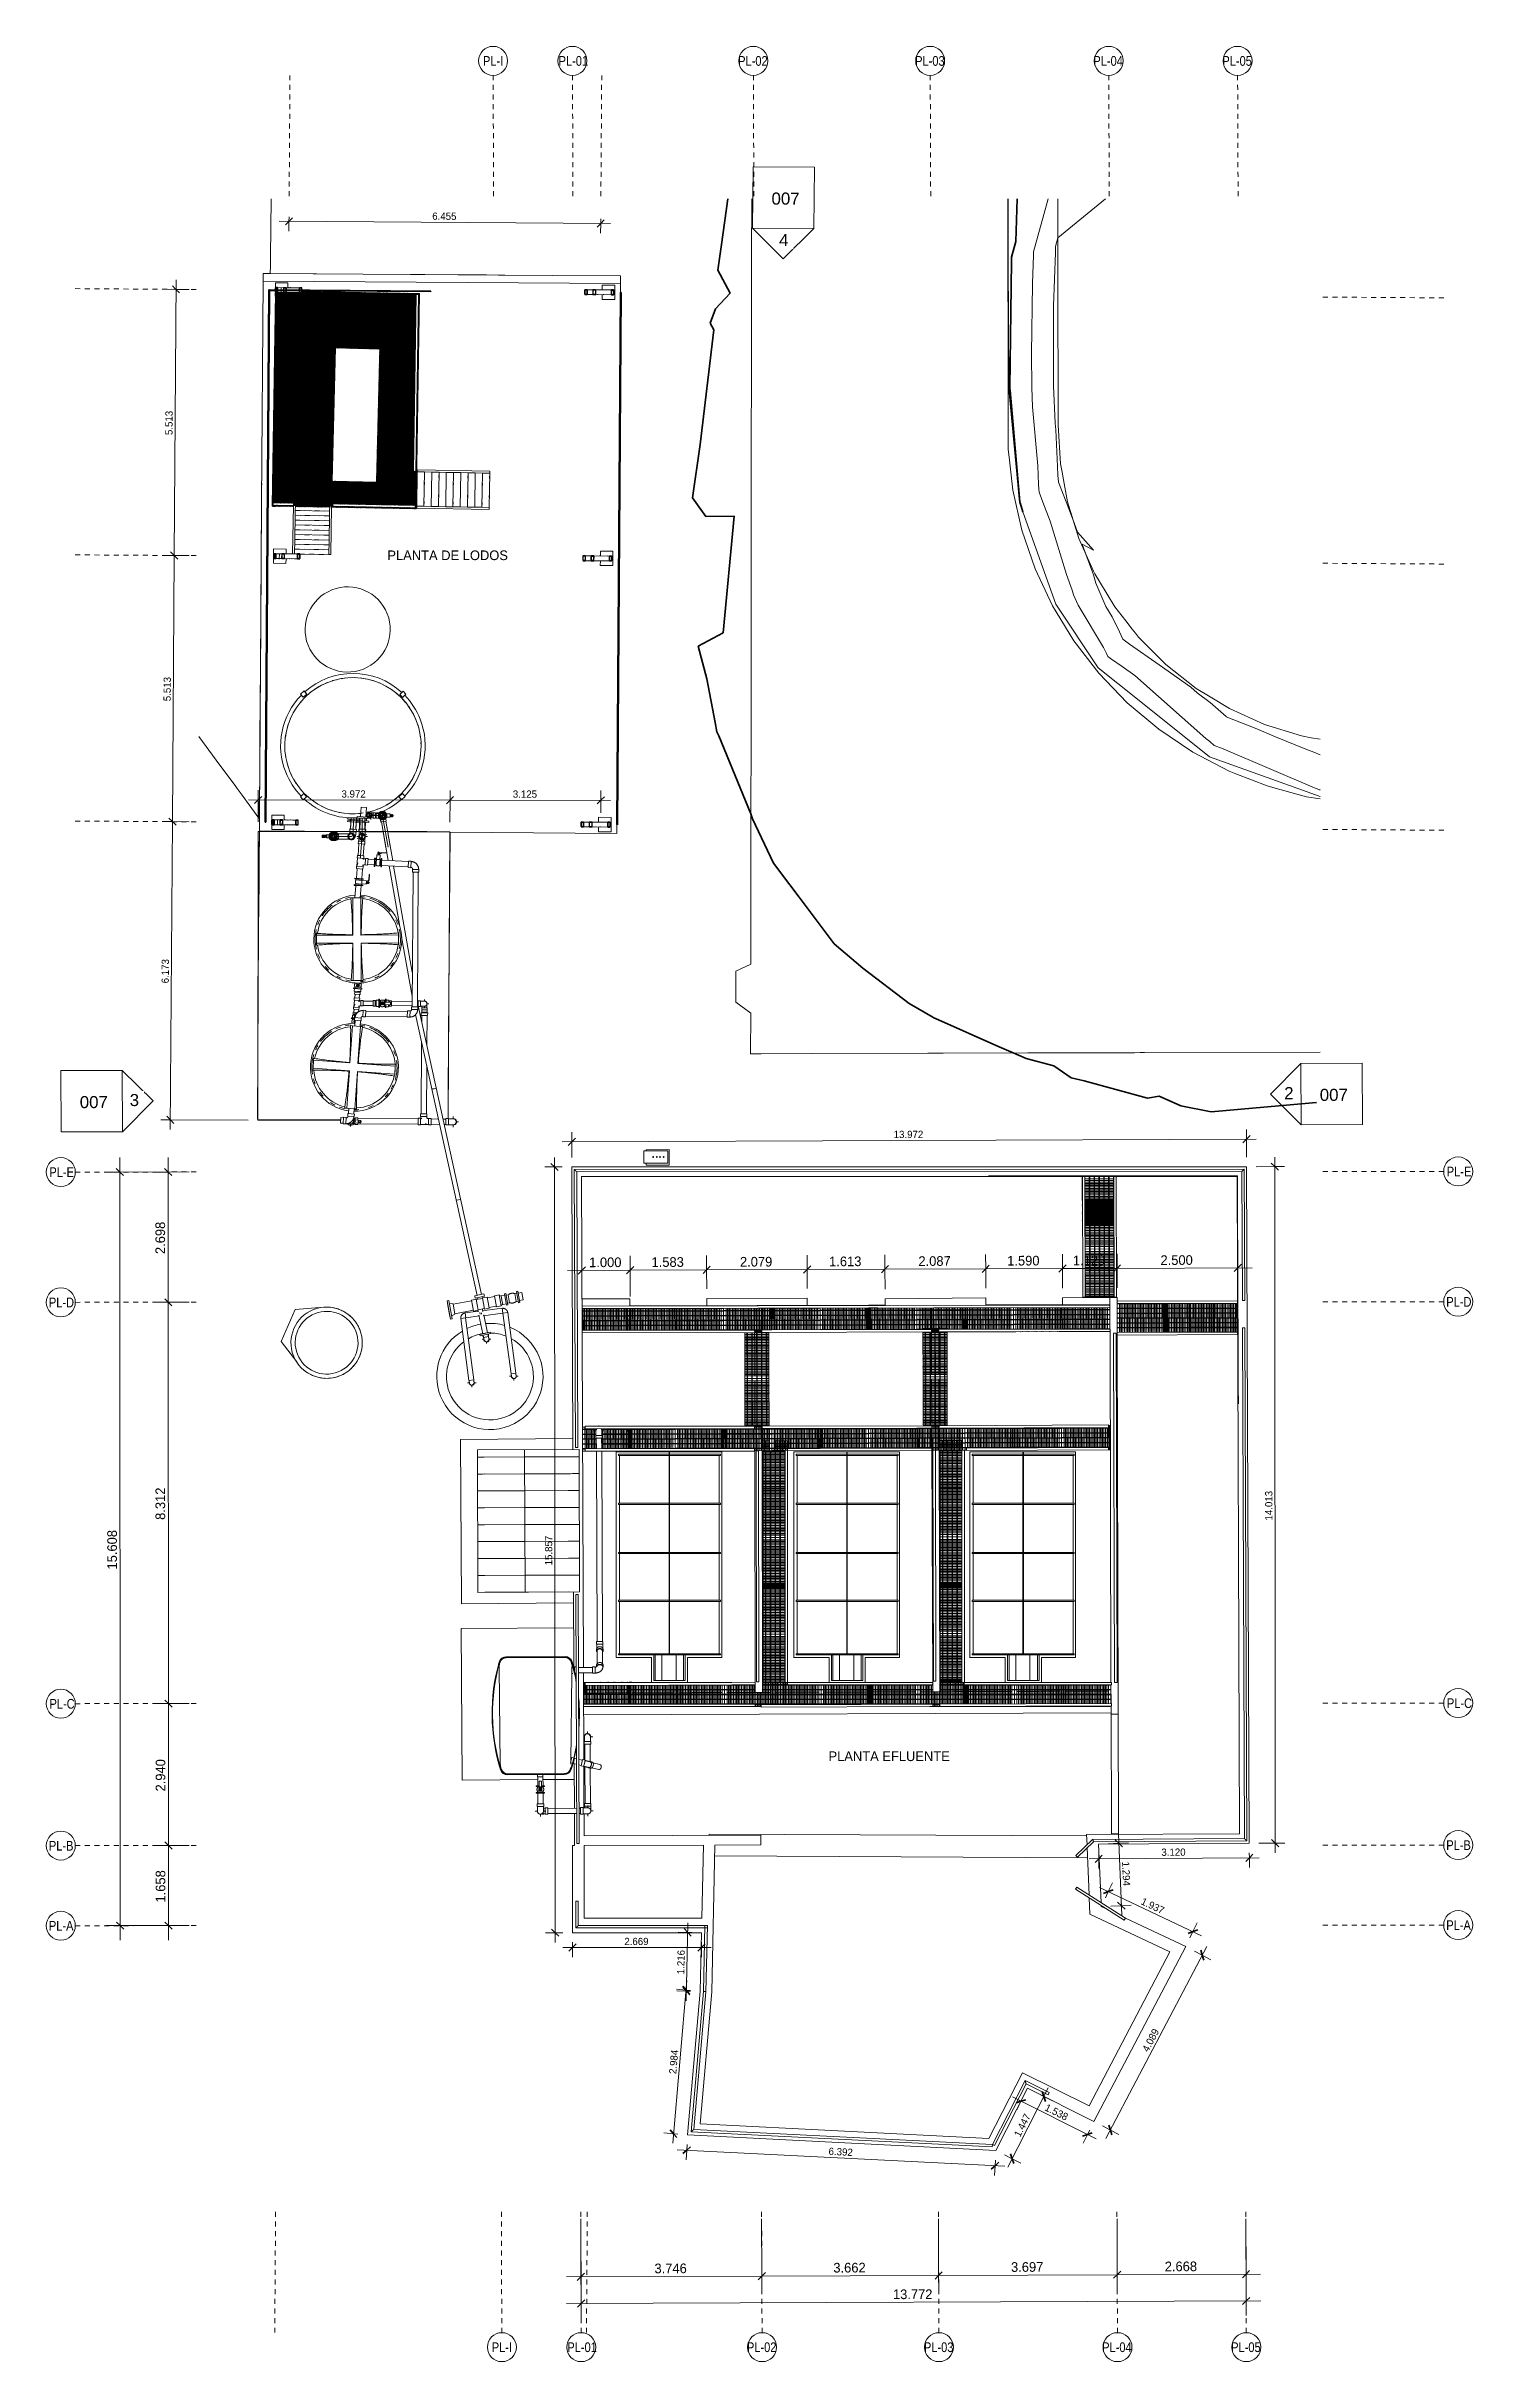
# Model space of a CAD drawing. Header units: metres. Extents: x 3 to 183, y -124 to 10.
# Drawn here: x 20.41 to 49.94, y -123.51 to -75.56 of the extents above; entities that cross this region are included whole.
import ezdxf

# ---------------------------------------------------------------- set-up
doc = ezdxf.new("R2010")
doc.units = ezdxf.units.M
for name, pattern in [('Grid Line', [0.022225, 0.0127, -0.003175, 0.003175, -0.003175]), ('IMPORT-Basculante', [0.003969, 0.002381, -0.001587]), ('Overhead', [0.003969, 0.002381, -0.001587])]:
    doc.linetypes.add(name, pattern=pattern)
for name, color, linetype, lineweight in [('A-ANNO-DIMS', 7, 'Continuous', 9), ('A-ANNO-DIMS-100', 7, 'Continuous', 9), ('A-FLOR', 7, 'Continuous', 9), ('A-FLOR-HRAL', 7, 'Continuous', 9), ('A-FLOR-PATT', 7, 'Continuous', 9), ('A-GENM', 7, 'Continuous', 9), ('A-ROOF', 7, 'Continuous', 9), ('A-ROOF-PATT', 7, 'Continuous', 9), ('A-WALL', 7, 'Continuous', 9), ('C-BLDG-PADS', 7, 'Continuous', 9), ('C-TOPO', 7, 'Continuous', 9), ('C-TOPO-MAJR', 7, 'Continuous', 70), ('C-TOPO-MINR', 7, 'Continuous', 9), ('E-ELEC-EQPM', 7, 'Continuous', 9), ('G-ANNO-SYMB', 7, 'Continuous', 9), ('G-ANNO-TEXT', 7, 'Continuous', 9), ('G-IMPT', 7, 'Continuous', 9), ('I-WALL', 7, 'Continuous', 9), ('M-EQPM', 7, 'Continuous', 9), ('P-PIPE', 7, 'Continuous', 9), ('P-PIPE-CNTR', 7, 'Continuous', 9), ('P-SANR-FIXT', 7, 'Continuous', 9), ('S-COLS', 7, 'Continuous', 9), ('S-GRID', 7, 'Continuous', 9), ('S-GRID-IDEN', 7, 'Continuous', 9), ('S-STRS', 7, 'Continuous', 9)]:
    doc.layers.add(name, color=color, linetype=linetype, lineweight=lineweight)
doc.layers.add('E-POWR-DROP', color=7, linetype='Continuous', lineweight=9, true_color=0x007f00)
doc.styles.add('Arial', font='arial.ttf', dxfattribs={"height": 0.25})
doc.styles.add('Century Gothic_2', font='GOTHIC.TTF', dxfattribs={"height": 0.2})
doc.styles.add('Century Gothic_3', font='GOTHIC.TTF', dxfattribs={"height": 0.15})
doc.styles.add('Saira Condensed', font='SairaCondensed-Regular.ttf', dxfattribs={"height": 0.2})
doc.dimstyles.new('C_G_2_0mm', dxfattribs={"dimscale": 0.3048, "dimtxt": 0.208834, "dimasz": 0.492126, "dimexe": 0.984252, "dimexo": 0.656168, "dimgap": 0.032808, "dimtad": 1, "dimdec": 3, "dimrnd": 0.001, "dimzin": 0, "dimdsep": 46, "dimtxsty": 'Century Gothic_2', "dimblk1": 'OBLIQUE', "dimblk2": 'OBLIQUE', "dimsah": 1, "dimcen": 0.09, "dimdle": 0.984252, "dimazin": 2, "dimtfac": 1, "dimtdec": 4, "dimtix": 1, "dimtmove": 0, "dimatfit": 3, "dimfxl": 1, "dimtvp": 1, "dimtolj": 1, "dimtzin": 0, "dimarcsym": 2})
doc.dimstyles.new('FCA_N_Cotas_E100', dxfattribs={"dimscale": 0.3048, "dimtxt": 0.156625, "dimasz": 0.492126, "dimexe": 0.656168, "dimexo": 0.656168, "dimgap": 0.032808, "dimtad": 1, "dimdec": 3, "dimrnd": 0.001, "dimzin": 0, "dimdsep": 46, "dimtxsty": 'Century Gothic_3', "dimblk1": 'OBLIQUE', "dimblk2": 'OBLIQUE', "dimsah": 1, "dimcen": 0.09, "dimdle": 0.656168, "dimazin": 2, "dimtfac": 1, "dimtdec": 4, "dimtix": 1, "dimtmove": 0, "dimatfit": 3, "dimfxl": 1, "dimtvp": 1, "dimtolj": 1, "dimtzin": 0, "dimarcsym": 2})
pattern_1 = [(270, (0.6096, 0), (0.35, 2e-17), [])]
pattern_2 = [(180, (6.397, 0), (-4e-17, -0.35), [])]
pattern_3 = [(180, (6.357, 0), (-4e-17, -0.35), [])]
pattern_4 = [(180, (6.7, 0), (-4e-17, -0.35), [])]
pattern_5 = [(180, (6.653, 0), (-4e-17, -0.35), [])]
pattern_6 = [(180, (1.37, 0), (-4e-17, -0.35), [])]
pattern_7 = [(0, (-0.45578, 0), (0, 0.35), [])]
pattern_8 = [(180, (1.327, 0), (-4e-17, -0.35), [])]
pattern_9 = [(0, (0.15437, 0), (0, 0.35), [])]
pattern_10 = [(0, (0.20093, 0), (0, 0.35), [])]

# ---------------------------------------------------------------- blocks, each defined once
blk = doc.blocks.new('YADRAN_LASQUEMAS_ARQ_MO_000_SITIO_rvt-1-NFONDO-ESTANQUE EXT')
at = {"layer": 'C-BLDG-PADS'}
for p, q in [((-99.876, -80.26), (-99.877, -80.418)), ((-97.803, -80.274), (-99.876, -80.26)), ((-93.888, -80.301), (-97.803, -80.274)), ((-92.472, -80.31), (-93.888, -80.301)), ((-92.473, -80.468), (-92.472, -80.31))]:
    blk.add_line(p, q, dxfattribs=at)
at = {"layer": 'C-TOPO', "color": 253, "true_color": 0xaaaaaa}
for p, q in [((-99.71, -78.716), (-99.723, -79.916)), ((-99.723, -79.916), (-99.71, -78.716)), ((-89.76, -79.905), (-89.759, -78.716)), ((-89.759, -78.716), (-89.76, -79.905)), ((-84.456, -78.716), (-84.455, -79.528)), ((-84.455, -79.528), (-84.456, -78.716)), ((-84.45, -78.716), (-84.448, -79.534)), ((-83.418, -79.687), (-83.419, -78.716)), ((-83.419, -78.716), (-83.418, -79.687)), ((-84.455, -79.528), (-84.45, -82.178)), ((-84.45, -82.178), (-84.455, -79.528)), ((-84.448, -79.535), (-84.448, -79.942)), ((-99.723, -79.916), (-99.725, -80.099)), ((-99.725, -80.099), (-99.723, -79.916)), ((-89.761, -80.842), (-89.76, -79.905)), ((-89.76, -79.905), (-89.761, -80.842)), ((-84.448, -79.942), (-84.436, -82.665)), ((-83.418, -79.823), (-83.418, -79.687)), ((-83.418, -79.687), (-83.418, -79.823)), ((-83.417, -81.027), (-83.418, -79.823)), ((-83.418, -79.823), (-83.417, -81.027)), ((-99.877, -80.418), (-99.876, -80.26)), ((-99.876, -80.26), (-99.877, -80.418)), ((-99.876, -80.26), (-99.727, -80.261)), ((-99.727, -80.261), (-99.876, -80.26)), ((-99.725, -80.099), (-99.727, -80.261)), ((-99.727, -80.261), (-99.725, -80.099)), ((-99.727, -80.261), (-97.803, -80.274)), ((-97.803, -80.274), (-99.727, -80.261)), ((-97.803, -80.274), (-95.252, -80.291)), ((-95.252, -80.291), (-97.803, -80.274)), ((-95.252, -80.291), (-94.999, -80.293)), ((-94.999, -80.293), (-95.252, -80.291)), ((-94.999, -80.293), (-93.888, -80.301)), ((-93.888, -80.301), (-94.999, -80.293)), ((-93.888, -80.301), (-92.472, -80.31)), ((-92.472, -80.31), (-93.888, -80.301)), ((-92.472, -80.31), (-92.474, -80.651)), ((-92.474, -80.651), (-92.472, -80.31)), ((-89.767, -85.171), (-89.761, -80.929)), ((-89.761, -80.929), (-89.767, -85.171)), ((-89.761, -80.929), (-89.761, -80.842)), ((-89.761, -80.842), (-89.761, -80.929)), ((-83.417, -81.05), (-83.417, -81.027)), ((-83.417, -81.027), (-83.417, -81.05)), ((-83.415, -82.578), (-83.417, -81.05)), ((-83.417, -81.05), (-83.415, -82.578)), ((-84.45, -82.178), (-84.447, -83.905)), ((-84.447, -83.905), (-84.45, -82.178)), ((-84.436, -82.665), (-84.215, -85.005)), ((-83.414, -83.403), (-83.415, -82.578)), ((-83.415, -82.578), (-83.414, -83.403)), ((-83.365, -84.202), (-83.414, -83.403)), ((-83.414, -83.403), (-83.365, -84.202)), ((-84.447, -83.905), (-84.428, -84.065)), ((-84.428, -84.065), (-84.447, -83.905)), ((-84.428, -84.065), (-84.35, -84.748)), ((-84.35, -84.748), (-84.428, -84.065)), ((-83.333, -84.376), (-83.365, -84.202)), ((-83.365, -84.202), (-83.333, -84.376)), ((-83.304, -84.533), (-83.333, -84.376)), ((-83.333, -84.376), (-83.304, -84.533)), ((-99.907, -84.832), (-99.906, -84.675)), ((-99.906, -84.675), (-99.907, -84.832)), ((-99.906, -84.675), (-99.907, -84.832)), ((-99.906, -84.675), (-99.905, -84.607)), ((-99.905, -84.607), (-99.906, -84.675)), ((-99.905, -84.607), (-99.906, -84.675)), ((-84.35, -84.748), (-84.163, -85.575)), ((-84.163, -85.575), (-84.35, -84.748)), ((-83.22, -84.988), (-83.304, -84.533)), ((-83.304, -84.533), (-83.22, -84.988)), ((-99.925, -87.56), (-99.908, -85.014)), ((-99.908, -85.014), (-99.925, -87.56)), ((-89.771, -88.209), (-89.767, -85.171)), ((-89.767, -85.171), (-89.771, -88.209)), ((-84.215, -85.005), (-83.458, -87.11)), ((-82.982, -85.752), (-83.22, -84.988)), ((-83.22, -84.988), (-82.982, -85.752)), ((-84.163, -85.575), (-83.887, -86.377)), ((-83.887, -86.377), (-84.163, -85.575)), ((-82.678, -86.427), (-82.982, -85.752)), ((-82.982, -85.752), (-82.678, -86.427)), ((-83.887, -86.377), (-83.527, -87.145)), ((-83.527, -87.145), (-83.887, -86.377)), ((-82.654, -86.481), (-82.678, -86.427)), ((-82.678, -86.427), (-82.654, -86.481)), ((-82.559, -86.636), (-82.654, -86.481)), ((-82.654, -86.481), (-82.559, -86.636)), ((-82.24, -87.165), (-82.559, -86.636)), ((-82.559, -86.636), (-82.24, -87.165)), ((-83.527, -87.145), (-83.085, -87.869)), ((-83.085, -87.869), (-83.527, -87.145)), ((-83.458, -87.11), (-82.587, -88.427)), ((-82.012, -87.455), (-82.24, -87.165)), ((-82.24, -87.165), (-82.012, -87.455)), ((-99.941, -89.887), (-99.926, -87.66)), ((-99.926, -87.66), (-99.941, -89.887)), ((-99.926, -87.608), (-99.925, -87.56)), ((-99.925, -87.56), (-99.926, -87.608)), ((-99.925, -87.56), (-99.926, -87.608)), ((-99.926, -87.625), (-99.926, -87.608)), ((-99.926, -87.608), (-99.926, -87.619)), ((-99.926, -87.608), (-99.926, -87.625)), ((-99.926, -87.633), (-99.926, -87.625)), ((-99.926, -87.625), (-99.926, -87.633)), ((-99.926, -87.66), (-99.926, -87.633)), ((-99.926, -87.633), (-99.926, -87.66)), ((-81.878, -87.627), (-82.012, -87.455)), ((-82.012, -87.455), (-81.878, -87.627)), ((-81.813, -87.711), (-81.878, -87.627)), ((-81.878, -87.627), (-81.813, -87.711)), ((-81.747, -87.795), (-81.813, -87.711)), ((-81.813, -87.711), (-81.747, -87.795)), ((-92.524, -88.041), (-92.525, -88.146)), ((-92.525, -88.146), (-92.524, -88.041)), ((-92.525, -88.146), (-92.525, -88.171)), ((-92.525, -88.171), (-92.525, -88.146)), ((-89.771, -88.293), (-89.771, -88.209)), ((-89.771, -88.209), (-89.771, -88.293)), ((-83.085, -87.869), (-82.568, -88.541)), ((-82.568, -88.541), (-83.085, -87.869)), ((-81.181, -88.361), (-81.747, -87.795)), ((-81.747, -87.795), (-81.181, -88.361)), ((-89.772, -89.32), (-89.771, -88.293)), ((-89.771, -88.293), (-89.772, -89.32)), ((-82.587, -88.427), (-81.772, -89.078)), ((-82.568, -88.541), (-81.981, -89.154)), ((-81.981, -89.154), (-82.568, -88.541)), ((-80.552, -88.854), (-81.181, -88.361)), ((-81.181, -88.361), (-80.552, -88.854)), ((-81.981, -89.154), (-81.331, -89.699)), ((-81.331, -89.699), (-81.981, -89.154)), ((-81.772, -89.078), (-80.279, -90.272)), ((-80.263, -89.029), (-80.552, -88.854)), ((-80.552, -88.854), (-80.263, -89.029)), ((-79.868, -89.269), (-80.263, -89.029)), ((-80.263, -89.029), (-79.868, -89.269)), ((-89.772, -89.634), (-89.772, -89.32)), ((-89.772, -89.32), (-89.772, -89.634)), ((-89.772, -89.765), (-89.772, -89.634)), ((-89.772, -89.634), (-89.772, -89.765)), ((-79.866, -89.269), (-79.868, -89.269)), ((-79.868, -89.269), (-79.866, -89.269)), ((-79.139, -89.598), (-79.866, -89.269)), ((-79.866, -89.269), (-79.139, -89.598)), ((-78.376, -89.837), (-79.139, -89.598)), ((-79.139, -89.598), (-78.376, -89.837)), ((-100.848, -90.338), (-101.207, -89.85)), ((-101.207, -89.85), (-100.848, -90.338)), ((-99.946, -90.625), (-99.941, -89.897)), ((-99.941, -89.897), (-99.941, -89.887)), ((-99.941, -89.887), (-99.941, -89.897)), ((-89.775, -91.577), (-89.772, -89.765)), ((-89.772, -89.765), (-89.775, -91.577)), ((-81.331, -89.699), (-80.627, -90.171)), ((-80.627, -90.171), (-81.331, -89.699)), ((-78.175, -89.874), (-78.376, -89.837)), ((-78.376, -89.837), (-78.175, -89.874)), ((-77.987, -89.908), (-78.175, -89.874)), ((-78.175, -89.874), (-77.987, -89.908)), ((-100.443, -90.888), (-100.848, -90.338)), ((-100.848, -90.338), (-100.443, -90.888)), ((-80.627, -90.171), (-79.875, -90.564)), ((-79.875, -90.564), (-80.627, -90.171)), ((-80.279, -90.272), (-77.987, -91.089)), ((-79.875, -90.564), (-79.731, -90.621)), ((-79.731, -90.621), (-79.875, -90.564)), ((-79.731, -90.621), (-79.085, -90.873)), ((-79.085, -90.873), (-79.731, -90.621)), ((-100.415, -90.926), (-100.443, -90.888)), ((-100.443, -90.888), (-100.415, -90.926)), ((-100.311, -91.067), (-100.415, -90.926)), ((-100.415, -90.926), (-100.311, -91.067)), ((-99.962, -91.54), (-100.311, -91.067)), ((-100.311, -91.067), (-99.962, -91.54)), ((-99.947, -90.838), (-99.962, -91.54)), ((-99.962, -91.54), (-99.947, -90.838)), ((-99.947, -90.773), (-99.947, -90.771)), ((-99.947, -90.838), (-99.947, -90.797)), ((-79.085, -90.873), (-78.921, -90.918)), ((-78.921, -90.918), (-79.085, -90.873)), ((-78.921, -90.918), (-78.267, -91.096)), ((-78.267, -91.096), (-78.921, -90.918)), ((-78.267, -91.096), (-77.987, -91.14)), ((-77.987, -91.14), (-78.267, -91.096)), ((-99.961, -92.89), (-99.95, -91.156)), ((-99.95, -91.156), (-99.961, -92.89)), ((-89.776, -92.371), (-89.775, -91.577)), ((-89.775, -91.577), (-89.776, -92.371)), ((-92.549, -91.675), (-92.549, -91.748)), ((-92.549, -91.748), (-92.549, -91.675)), ((-89.777, -93.424), (-89.776, -92.371)), ((-89.776, -92.371), (-89.777, -93.424)), ((-99.968, -93.824), (-99.961, -92.89)), ((-99.961, -92.89), (-99.968, -93.824)), ((-89.778, -94.456), (-89.777, -93.424)), ((-89.777, -93.424), (-89.778, -94.456)), ((-89.779, -94.567), (-89.778, -94.456)), ((-89.778, -94.456), (-89.779, -94.567)), ((-90.089, -95.354), (-90.088, -94.706)), ((-90.088, -94.706), (-90.089, -95.354)), ((-90.088, -94.706), (-89.779, -94.567)), ((-89.779, -94.567), (-90.088, -94.706)), ((-96.029, -95.175), (-96.035, -96.084)), ((-96.035, -96.084), (-96.029, -95.175)), ((-89.78, -95.576), (-90.089, -95.354)), ((-90.089, -95.354), (-89.78, -95.576)), ((-89.781, -96.419), (-89.78, -95.576)), ((-89.78, -95.576), (-89.781, -96.419)), ((-96.035, -96.084), (-96.043, -97.317)), ((-96.043, -97.317), (-96.035, -96.084)), ((-89.566, -96.418), (-89.781, -96.419)), ((-89.781, -96.419), (-89.566, -96.418)), ((-88.521, -96.416), (-89.566, -96.418)), ((-89.566, -96.418), (-88.521, -96.416)), ((-86.114, -96.409), (-88.521, -96.416)), ((-88.521, -96.416), (-86.114, -96.409)), ((-86.051, -96.409), (-86.114, -96.409)), ((-86.114, -96.409), (-86.051, -96.409)), ((-85.791, -96.408), (-86.051, -96.409)), ((-86.051, -96.409), (-85.791, -96.408)), ((-84.04, -96.404), (-85.791, -96.408)), ((-85.791, -96.408), (-84.04, -96.404)), ((-83.073, -96.401), (-84.04, -96.404)), ((-84.04, -96.404), (-83.073, -96.401)), ((-81.831, -96.398), (-83.073, -96.401)), ((-83.073, -96.401), (-81.831, -96.398)), ((-81.714, -96.397), (-81.831, -96.398)), ((-81.831, -96.398), (-81.714, -96.397)), ((-81.626, -96.397), (-81.714, -96.397)), ((-81.714, -96.397), (-81.626, -96.397)), ((-77.987, -96.387), (-81.626, -96.397)), ((-81.626, -96.397), (-77.987, -96.387)), ((-84.856, -98.951), (-83.424, -98.95)), ((-83.424, -98.95), (-84.856, -98.951)), ((-83.424, -98.95), (-82.188, -98.95)), ((-82.188, -98.95), (-83.424, -98.95)), ((-82.188, -98.95), (-81.363, -98.95)), ((-81.363, -98.95), (-82.188, -98.95)), ((-81.363, -98.95), (-79.699, -98.949)), ((-79.699, -98.949), (-81.363, -98.95)), ((-79.699, -98.949), (-79.696, -99.733)), ((-79.696, -99.733), (-79.699, -98.949)), ((-79.696, -99.733), (-79.692, -100.805)), ((-79.692, -100.805), (-79.696, -99.733)), ((-79.692, -100.805), (-79.683, -103.006)), ((-79.683, -103.006), (-79.692, -100.805)), ((-79.683, -103.006), (-79.683, -103.181)), ((-79.683, -103.181), (-79.683, -103.006)), ((-79.683, -103.181), (-79.682, -103.295)), ((-79.682, -103.295), (-79.683, -103.181)), ((-79.682, -103.295), (-79.682, -103.325)), ((-79.682, -103.325), (-79.682, -103.295)), ((-79.682, -103.325), (-79.681, -103.67)), ((-79.681, -103.67), (-79.682, -103.325))]:
    blk.add_line(p, q, dxfattribs=at)
at = {"layer": 'C-TOPO-MAJR', "color": 253, "true_color": 0xaaaaaa}
for p, q in [((-90.616, -81.29), (-90.508, -80.991)), ((-84.411, -82.663), (-84.411, -82.625)), ((-84.41, -82.684), (-84.411, -82.663)), ((-90.706, -85.294), (-90.985, -84.905)), ((-89.775, -91.45), (-89.741, -91.557)), ((-88.049, -94.145), (-87.458, -94.645)), ((-87.458, -94.645), (-86.497, -95.379)), ((-84.686, -96.259), (-84.341, -96.404)), ((-84.341, -96.404), (-84.078, -96.515)), ((-80.871, -97.495), (-80.241, -97.621)), ((-80.241, -97.621), (-77.987, -97.424))]:
    blk.add_line(p, q, dxfattribs=at)
at = {"layer": 'C-TOPO-MAJR', "color": 253, "true_color": 0xaaaaaa, "flags": 128}
for points in [[(-90.458, -80.19), (-90.384, -79.661), (-90.253, -78.716)], [(-84.379, -79.925), (-84.289, -79.599), (-84.264, -78.716)], [(-84.411, -82.625), (-84.382, -80.013), (-84.382, -80.012), (-84.379, -79.934), (-84.379, -79.925)], [(-90.508, -80.991), (-90.207, -80.665), (-90.458, -80.19)], [(-90.985, -84.905), (-90.826, -83.805), (-90.544, -81.428), (-90.616, -81.29)], [(-84.207, -85), (-84.207, -84.999), (-84.207, -84.997), (-84.207, -84.989), (-84.41, -82.684)], [(-90.87, -87.979), (-90.351, -87.7), (-90.119, -85.288), (-90.706, -85.294)], [(-84.145, -85.198), (-84.202, -85.013), (-84.205, -85.005), (-84.207, -85)], [(-90.481, -89.756), (-90.518, -89.557), (-90.688, -88.656), (-90.87, -87.979)], [(-89.775, -91.45), (-90.436, -89.838), (-90.481, -89.756)], [(-89.741, -91.557), (-89.559, -91.945), (-89.31, -92.476)], [(-89.31, -92.476), (-88.969, -92.919), (-88.773, -93.175), (-88.049, -94.145)], [(-86.497, -95.379), (-86.01, -95.661), (-85.989, -95.673)], [(-85.989, -95.673), (-85.889, -95.718), (-84.686, -96.259)], [(-84.078, -96.515), (-83.502, -96.672), (-83.145, -96.921)], [(-83.145, -96.921), (-82.872, -96.98), (-81.564, -97.337)], [(-81.564, -97.337), (-81.32, -97.297), (-80.871, -97.495)]]:
    blk.add_lwpolyline(points, dxfattribs=at)
at = {"layer": 'C-TOPO-MINR', "color": 253, "true_color": 0xaaaaaa}
for p, q in [((-82.433, -78.716), (-83.418, -79.525)), ((-83.467, -79.699), (-83.418, -79.525)), ((-83.508, -82.586), (-83.512, -81.202)), ((-83.962, -81.914), (-83.959, -82.625)), ((-83.959, -82.625), (-83.942, -83.022)), ((-83.474, -83.36), (-83.508, -82.586)), ((-83.417, -84.436), (-83.427, -84.26)), ((-83.817, -84.629), (-83.812, -84.718)), ((-83.812, -84.718), (-83.805, -84.792)), ((-83.404, -84.584), (-83.417, -84.436)), ((-83.011, -85.617), (-83.084, -85.426)), ((-82.838, -86.071), (-82.917, -85.864)), ((-82.631, -86.674), (-82.424, -87.157)), ((-83.092, -86.917), (-83.001, -87.131)), ((-78.118, -90.176), (-77.987, -90.228))]:
    blk.add_line(p, q, dxfattribs=at)
at = {"layer": 'C-TOPO-MINR', "color": 253, "true_color": 0xaaaaaa, "flags": 128}
for points in [[(-83.619, -78.716), (-83.923, -79.812), (-83.924, -79.881), (-83.946, -80.471)], [(-83.509, -80.93), (-83.469, -79.828), (-83.467, -79.699)], [(-83.946, -80.471), (-83.946, -80.482), (-83.962, -81.914)], [(-83.512, -81.202), (-83.51, -80.95), (-83.509, -80.93)], [(-83.942, -83.022), (-83.834, -84.244), (-83.817, -84.629)], [(-83.427, -84.26), (-83.462, -83.499), (-83.474, -83.36)], [(-83.805, -84.792), (-83.728, -84.997), (-83.577, -85.391), (-83.242, -86.493)], [(-83.084, -85.426), (-83.25, -84.989), (-83.404, -84.584)], [(-82.917, -85.864), (-82.683, -85.993), (-83.011, -85.617)], [(-82.838, -86.071), (-82.7, -86.446), (-82.682, -86.503), (-82.631, -86.674)], [(-83.242, -86.493), (-83.123, -86.816), (-83.115, -86.842), (-83.092, -86.917)], [(-83.001, -87.131), (-82.472, -88.009), (-82.413, -88.132), (-82.385, -88.193)], [(-82.424, -87.157), (-82.296, -87.37), (-82.146, -87.682), (-82.077, -87.837)], [(-82.385, -88.193), (-82.329, -88.233), (-82.087, -88.403), (-81.827, -88.587), (-80.352, -89.892)], [(-82.077, -87.837), (-81.935, -87.937), (-81.323, -88.367), (-80.665, -88.831), (-80.534, -88.946)], [(-80.534, -88.946), (-80.265, -89.147), (-79.937, -89.438), (-79.936, -89.439)], [(-79.936, -89.439), (-79.299, -89.692), (-78.945, -89.843)], [(-80.352, -89.892), (-80.275, -89.95), (-80.181, -90.033), (-80.181, -90.034), (-79.998, -90.106), (-78.093, -90.917)], [(-78.945, -89.843), (-78.283, -90.109), (-78.118, -90.176)], [(-78.093, -90.917), (-77.995, -90.957), (-77.987, -90.96)]]:
    blk.add_lwpolyline(points, dxfattribs=at)
blk = doc.blocks.new('FP_76-NFONDO-ESTANQUE EXT')
at = {"layer": 'A-GENM', "color": 253, "true_color": 0xaaaaaa}
blk.add_line((6.496, -0.05), (6.557, -0.05), dxfattribs=at)
blk = doc.blocks.new('FP_77-NFONDO-ESTANQUE EXT')
at = {"layer": 'A-GENM', "color": 253, "true_color": 0xaaaaaa}
blk.add_line((6.557, 0.05), (6.495, 0.05), dxfattribs=at)
blk = doc.blocks.new('FP_78-NFONDO-ESTANQUE EXT')
at = {"layer": 'A-GENM', "color": 9, "true_color": 0xaad4bf}
for p, q in [((6.837, -0.05), (6.838, -0.051)), ((6.886, -0.05), (6.887, -0.051))]:
    blk.add_line(p, q, dxfattribs=at)
blk = doc.blocks.new('FP_79-NFONDO-ESTANQUE EXT')
at = {"layer": 'A-GENM', "color": 9, "true_color": 0xaad4bf}
for p, q in [((6.837, 0.05), (6.838, 0.051)), ((6.886, 0.05), (6.887, 0.051))]:
    blk.add_line(p, q, dxfattribs=at)
blk = doc.blocks.new('FP_80-NFONDO-ESTANQUE EXT')
at = {"layer": 'A-GENM', "color": 253, "true_color": 0xaaaaaa}
for p, q in [((6.601, -0.05), (6.938, -0.05)), ((6.975, -0.05), (6.977, -0.05))]:
    blk.add_line(p, q, dxfattribs=at)
at = {"layer": 'A-GENM', "color": 9, "true_color": 0xaad4bf}
for p, q in [((6.775, -0.044), (6.773, -0.049)), ((6.953, -0.044), (6.952, -0.046))]:
    blk.add_line(p, q, dxfattribs=at)
blk = doc.blocks.new('FP_81-NFONDO-ESTANQUE EXT')
at = {"layer": 'A-GENM', "color": 253, "true_color": 0xaaaaaa}
for p, q in [((6.938, 0.05), (6.601, 0.05)), ((6.977, 0.05), (6.975, 0.05))]:
    blk.add_line(p, q, dxfattribs=at)
at = {"layer": 'A-GENM', "color": 9, "true_color": 0xaad4bf}
for p, q in [((6.775, 0.044), (6.773, 0.049)), ((6.953, 0.044), (6.952, 0.046))]:
    blk.add_line(p, q, dxfattribs=at)
blk = doc.blocks.new('FP_82-NFONDO-ESTANQUE EXT')
at = {"layer": 'A-GENM', "color": 253, "true_color": 0xaaaaaa}
blk.add_line((6.508, 0.05), (6.426, 0.05), dxfattribs=at)
at = {"layer": 'A-GENM', "color": 9, "true_color": 0xaad4bf}
for p, q in [((6.454, 0.05), (6.452, 0.051)), ((6.455, 0.049), (6.454, 0.05)), ((6.457, 0.047), (6.455, 0.049)), ((6.457, 0.046), (6.457, 0.047)), ((6.458, 0.044), (6.457, 0.046)), ((6.493, 0.05), (6.491, 0.051)), ((6.495, 0.049), (6.493, 0.05)), ((6.496, 0.047), (6.495, 0.049)), ((6.497, 0.046), (6.496, 0.047)), ((6.497, 0.044), (6.497, 0.046)), ((6.532, 0.05), (6.531, 0.051)), ((6.572, 0.05), (6.57, 0.051)), ((6.611, 0.05), (6.609, 0.051)), ((6.65, 0.05), (6.648, 0.051)), ((6.69, 0.05), (6.688, 0.051)), ((6.729, 0.05), (6.727, 0.051)), ((6.768, 0.05), (6.766, 0.051)), ((6.807, 0.05), (6.806, 0.051))]:
    blk.add_line(p, q, dxfattribs=at)
blk = doc.blocks.new('FP_83-NFONDO-ESTANQUE EXT')
at = {"layer": 'A-GENM', "color": 253, "true_color": 0xaaaaaa}
blk.add_line((6.426, -0.05), (6.508, -0.05), dxfattribs=at)
at = {"layer": 'A-GENM', "color": 9, "true_color": 0xaad4bf}
for p, q in [((6.454, -0.05), (6.452, -0.051)), ((6.455, -0.049), (6.454, -0.05)), ((6.457, -0.047), (6.455, -0.049)), ((6.458, -0.044), (6.457, -0.046)), ((6.457, -0.046), (6.457, -0.047)), ((6.493, -0.05), (6.491, -0.051)), ((6.495, -0.049), (6.493, -0.05)), ((6.496, -0.047), (6.495, -0.049)), ((6.497, -0.046), (6.496, -0.047)), ((6.497, -0.044), (6.497, -0.046)), ((6.532, -0.05), (6.531, -0.051)), ((6.572, -0.05), (6.57, -0.051)), ((6.611, -0.05), (6.609, -0.051)), ((6.65, -0.05), (6.648, -0.051)), ((6.69, -0.05), (6.688, -0.051)), ((6.729, -0.05), (6.727, -0.051)), ((6.768, -0.05), (6.766, -0.051)), ((6.807, -0.05), (6.806, -0.051))]:
    blk.add_line(p, q, dxfattribs=at)
blk = doc.blocks.new('FP_84-NFONDO-ESTANQUE EXT')
at = {"layer": 'A-GENM', "color": 9, "true_color": 0xaad4bf}
for p, q in [((6.414, 0.039), (6.415, 0.04)), ((6.415, 0.04), (6.416, 0.041)), ((6.416, 0.041), (6.417, 0.041)), ((6.417, 0.043), (6.417, 0.044)), ((6.417, 0.041), (6.417, 0.043))]:
    blk.add_line(p, q, dxfattribs=at)
blk = doc.blocks.new('FP_85-NFONDO-ESTANQUE EXT')
at = {"layer": 'A-GENM', "color": 9, "true_color": 0xaad4bf}
for p, q in [((6.414, -0.039), (6.415, -0.04)), ((6.415, -0.04), (6.416, -0.041)), ((6.416, -0.041), (6.417, -0.041)), ((6.417, -0.041), (6.417, -0.043)), ((6.417, -0.043), (6.417, -0.044))]:
    blk.add_line(p, q, dxfattribs=at)
blk = doc.blocks.new('FP_86-NFONDO-ESTANQUE EXT')
at = {"layer": 'A-GENM', "color": 253, "true_color": 0xaaaaaa}
blk.add_line((0.019, -0.05), (0.153, -0.05), dxfattribs=at)
blk = doc.blocks.new('FP_87-NFONDO-ESTANQUE EXT')
at = {"layer": 'A-GENM', "color": 253, "true_color": 0xaaaaaa}
blk.add_line((0.153, 0.05), (0.019, 0.05), dxfattribs=at)
blk = doc.blocks.new('FP_88-NFONDO-ESTANQUE EXT')
at = {"layer": 'A-GENM', "color": 9, "true_color": 0xaad4bf}
for p, q in [((0.009, -0.05), (0.01, -0.05)), ((0.01, -0.05), (0.011, -0.051)), ((0.011, -0.051), (0.011, -0.051)), ((0.011, -0.051), (0.012, -0.051)), ((0.012, -0.051), (0.013, -0.051)), ((0.149, -0.05), (0.15, -0.05)), ((0.15, -0.05), (0.15, -0.051)), ((0.15, -0.051), (0.151, -0.051)), ((0.151, -0.051), (0.152, -0.051)), ((0.152, -0.051), (0.152, -0.051)), ((0.289, -0.05), (0.289, -0.05)), ((0.289, -0.05), (0.29, -0.051)), ((0.29, -0.051), (0.291, -0.051)), ((0.291, -0.051), (0.291, -0.051)), ((0.291, -0.051), (0.292, -0.051))]:
    blk.add_line(p, q, dxfattribs=at)
blk = doc.blocks.new('FP_89-NFONDO-ESTANQUE EXT')
at = {"layer": 'A-GENM', "color": 9, "true_color": 0xaad4bf}
for p, q in [((0.099, -0.05), (0.099, -0.05)), ((0.099, -0.05), (0.099, -0.05)), ((0.099, -0.05), (0.1, -0.05)), ((0.1, -0.05), (0.1, -0.05)), ((0.1, -0.05), (0.1, -0.05)), ((0.1, -0.05), (0.1, -0.05)), ((0.1, -0.05), (0.1, -0.051)), ((0.1, -0.051), (0.1, -0.051)), ((0.1, -0.051), (0.101, -0.051)), ((0.101, -0.051), (0.101, -0.051)), ((0.101, -0.051), (0.101, -0.051)), ((0.101, -0.051), (0.101, -0.051)), ((0.101, -0.051), (0.101, -0.051)), ((0.101, -0.051), (0.102, -0.051)), ((0.102, -0.051), (0.102, -0.051)), ((0.102, -0.051), (0.102, -0.051)), ((0.102, -0.051), (0.102, -0.051)), ((0.102, -0.051), (0.102, -0.051)), ((0.102, -0.051), (0.102, -0.051)), ((0.102, -0.051), (0.103, -0.051)), ((0.103, -0.051), (0.103, -0.051)), ((0.103, -0.051), (0.103, -0.051)), ((0.103, -0.051), (0.103, -0.051)), ((0.103, -0.051), (0.103, -0.051)), ((0.103, -0.051), (0.104, -0.051)), ((0.104, -0.051), (0.104, -0.051)), ((0.104, -0.051), (0.104, -0.051))]:
    blk.add_line(p, q, dxfattribs=at)
blk = doc.blocks.new('FP_90-NFONDO-ESTANQUE EXT')
at = {"layer": 'A-GENM', "color": 9, "true_color": 0xaad4bf}
for p, q in [((0.065, -0.051), (0.064, -0.051)), ((0.066, -0.051), (0.065, -0.051)), ((0.065, -0.051), (0.065, -0.051)), ((0.065, -0.051), (0.065, -0.051)), ((0.067, -0.051), (0.066, -0.051)), ((0.066, -0.051), (0.066, -0.051)), ((0.066, -0.051), (0.066, -0.051)), ((0.066, -0.051), (0.066, -0.051)), ((0.068, -0.05), (0.067, -0.051)), ((0.067, -0.051), (0.067, -0.051)), ((0.067, -0.051), (0.067, -0.051)), ((0.067, -0.051), (0.067, -0.051)), ((0.068, -0.05), (0.068, -0.05)), ((0.068, -0.05), (0.068, -0.05)), ((0.068, -0.05), (0.068, -0.05)), ((0.153, -0.051), (0.152, -0.051)), ((0.152, -0.051), (0.152, -0.051)), ((0.154, -0.051), (0.153, -0.051)), ((0.153, -0.051), (0.153, -0.051)), ((0.153, -0.051), (0.153, -0.051)), ((0.153, -0.051), (0.153, -0.051)), ((0.155, -0.051), (0.154, -0.051)), ((0.154, -0.051), (0.154, -0.051)), ((0.154, -0.051), (0.154, -0.051)), ((0.156, -0.05), (0.155, -0.05)), ((0.155, -0.05), (0.155, -0.051)), ((0.155, -0.051), (0.155, -0.051)), ((0.155, -0.051), (0.155, -0.051)), ((0.156, -0.05), (0.156, -0.05)), ((0.156, -0.05), (0.156, -0.05)), ((0.241, -0.051), (0.24, -0.051)), ((0.24, -0.051), (0.24, -0.051)), ((0.24, -0.051), (0.24, -0.051)), ((0.242, -0.051), (0.241, -0.051)), ((0.241, -0.051), (0.241, -0.051)), ((0.241, -0.051), (0.241, -0.051)), ((0.241, -0.051), (0.241, -0.051)), ((0.243, -0.051), (0.242, -0.051)), ((0.242, -0.051), (0.242, -0.051)), ((0.242, -0.051), (0.242, -0.051)), ((0.242, -0.051), (0.242, -0.051)), ((0.244, -0.05), (0.243, -0.05)), ((0.243, -0.05), (0.243, -0.05)), ((0.243, -0.05), (0.243, -0.05)), ((0.243, -0.05), (0.243, -0.051))]:
    blk.add_line(p, q, dxfattribs=at)
blk = doc.blocks.new('FP_91-NFONDO-ESTANQUE EXT')
at = {"layer": 'A-GENM', "color": 253, "true_color": 0xaaaaaa}
blk.add_line((0.194, -0.05), (0.424, -0.05), dxfattribs=at)
at = {"layer": 'A-GENM', "color": 9, "true_color": 0xaad4bf}
for p, q in [((0.308, -0.05), (0.306, -0.051)), ((0.309, -0.05), (0.308, -0.05)), ((0.31, -0.048), (0.309, -0.05)), ((0.311, -0.047), (0.31, -0.048)), ((0.312, -0.045), (0.311, -0.047)), ((0.312, -0.044), (0.312, -0.045)), ((0.446, -0.05), (0.444, -0.051))]:
    blk.add_line(p, q, dxfattribs=at)
blk = doc.blocks.new('FP_92-NFONDO-ESTANQUE EXT')
at = {"layer": 'A-GENM', "color": 253, "true_color": 0xaaaaaa}
blk.add_line((0.424, 0.05), (0.194, 0.05), dxfattribs=at)
at = {"layer": 'A-GENM', "color": 9, "true_color": 0xaad4bf}
for p, q in [((0.308, 0.05), (0.306, 0.051)), ((0.309, 0.05), (0.308, 0.05)), ((0.31, 0.048), (0.309, 0.05)), ((0.311, 0.047), (0.31, 0.048)), ((0.312, 0.045), (0.311, 0.047)), ((0.312, 0.044), (0.312, 0.045)), ((0.446, 0.05), (0.444, 0.051))]:
    blk.add_line(p, q, dxfattribs=at)
blk = doc.blocks.new('FP_93-NFONDO-ESTANQUE EXT')
at = {"layer": 'A-GENM', "color": 9, "true_color": 0xaad4bf}
for p, q in [((0.065, 0.051), (0.064, 0.051)), ((0.066, 0.051), (0.065, 0.051)), ((0.065, 0.051), (0.065, 0.051)), ((0.065, 0.051), (0.065, 0.051)), ((0.067, 0.051), (0.066, 0.051)), ((0.066, 0.051), (0.066, 0.051)), ((0.066, 0.051), (0.066, 0.051)), ((0.066, 0.051), (0.066, 0.051)), ((0.068, 0.05), (0.067, 0.051)), ((0.067, 0.051), (0.067, 0.051)), ((0.067, 0.051), (0.067, 0.051)), ((0.067, 0.051), (0.067, 0.051)), ((0.068, 0.05), (0.068, 0.05)), ((0.068, 0.05), (0.068, 0.05)), ((0.068, 0.05), (0.068, 0.05)), ((0.153, 0.051), (0.152, 0.051)), ((0.152, 0.051), (0.152, 0.051)), ((0.154, 0.051), (0.153, 0.051)), ((0.153, 0.051), (0.153, 0.051)), ((0.153, 0.051), (0.153, 0.051)), ((0.153, 0.051), (0.153, 0.051)), ((0.155, 0.051), (0.154, 0.051)), ((0.154, 0.051), (0.154, 0.051)), ((0.154, 0.051), (0.154, 0.051)), ((0.155, 0.05), (0.155, 0.051)), ((0.155, 0.051), (0.155, 0.051)), ((0.155, 0.051), (0.155, 0.051)), ((0.156, 0.05), (0.155, 0.05)), ((0.156, 0.05), (0.156, 0.05)), ((0.156, 0.05), (0.156, 0.05)), ((0.241, 0.051), (0.24, 0.051)), ((0.24, 0.051), (0.24, 0.051)), ((0.24, 0.051), (0.24, 0.051)), ((0.242, 0.051), (0.241, 0.051)), ((0.241, 0.051), (0.241, 0.051)), ((0.241, 0.051), (0.241, 0.051)), ((0.241, 0.051), (0.241, 0.051)), ((0.243, 0.051), (0.242, 0.051)), ((0.242, 0.051), (0.242, 0.051)), ((0.242, 0.051), (0.242, 0.051)), ((0.242, 0.051), (0.242, 0.051)), ((0.243, 0.05), (0.243, 0.051)), ((0.244, 0.05), (0.243, 0.05)), ((0.243, 0.05), (0.243, 0.05)), ((0.243, 0.05), (0.243, 0.05))]:
    blk.add_line(p, q, dxfattribs=at)
blk = doc.blocks.new('FP_94-NFONDO-ESTANQUE EXT')
at = {"layer": 'A-GENM', "color": 9, "true_color": 0xaad4bf}
for p, q in [((0.099, 0.05), (0.099, 0.05)), ((0.099, 0.05), (0.099, 0.05)), ((0.099, 0.05), (0.1, 0.05)), ((0.1, 0.05), (0.1, 0.051)), ((0.1, 0.051), (0.1, 0.051)), ((0.1, 0.051), (0.101, 0.051)), ((0.1, 0.05), (0.1, 0.05)), ((0.1, 0.05), (0.1, 0.05)), ((0.1, 0.05), (0.1, 0.05)), ((0.101, 0.051), (0.101, 0.051)), ((0.101, 0.051), (0.101, 0.051)), ((0.101, 0.051), (0.101, 0.051)), ((0.101, 0.051), (0.101, 0.051)), ((0.101, 0.051), (0.102, 0.051)), ((0.102, 0.051), (0.102, 0.051)), ((0.102, 0.051), (0.102, 0.051)), ((0.102, 0.051), (0.102, 0.051)), ((0.102, 0.051), (0.102, 0.051)), ((0.102, 0.051), (0.102, 0.051)), ((0.102, 0.051), (0.103, 0.051)), ((0.103, 0.051), (0.103, 0.051)), ((0.103, 0.051), (0.103, 0.051)), ((0.103, 0.051), (0.103, 0.051)), ((0.103, 0.051), (0.103, 0.051)), ((0.103, 0.051), (0.104, 0.051)), ((0.104, 0.051), (0.104, 0.051)), ((0.104, 0.051), (0.104, 0.051))]:
    blk.add_line(p, q, dxfattribs=at)
blk = doc.blocks.new('FP_95-NFONDO-ESTANQUE EXT')
at = {"layer": 'A-GENM', "color": 9, "true_color": 0xaad4bf}
for p, q in [((0.009, 0.05), (0.01, 0.05)), ((0.01, 0.05), (0.011, 0.051)), ((0.011, 0.051), (0.011, 0.051)), ((0.011, 0.051), (0.012, 0.051)), ((0.012, 0.051), (0.013, 0.051)), ((0.149, 0.05), (0.15, 0.05)), ((0.15, 0.05), (0.15, 0.051)), ((0.15, 0.051), (0.151, 0.051)), ((0.151, 0.051), (0.152, 0.051)), ((0.152, 0.051), (0.152, 0.051)), ((0.289, 0.05), (0.29, 0.051)), ((0.289, 0.05), (0.289, 0.05)), ((0.29, 0.051), (0.291, 0.051)), ((0.291, 0.051), (0.291, 0.051)), ((0.291, 0.051), (0.292, 0.051))]:
    blk.add_line(p, q, dxfattribs=at)
blk = doc.blocks.new('FP_96-NFONDO-ESTANQUE EXT')
at = {"layer": 'A-GENM', "color": 9, "true_color": 0xaad4bf}
for p, q in [((0.152, -0.05), (0.152, -0.05)), ((0.152, -0.05), (0.153, -0.05)), ((0.153, -0.05), (0.153, -0.05)), ((0.153, -0.05), (0.153, -0.05)), ((0.153, -0.05), (0.153, -0.05)), ((0.153, -0.05), (0.153, -0.05)), ((0.153, -0.05), (0.153, -0.05)), ((0.153, -0.05), (0.153, -0.051)), ((0.153, -0.051), (0.154, -0.051)), ((0.154, -0.051), (0.154, -0.051)), ((0.154, -0.051), (0.154, -0.051)), ((0.154, -0.051), (0.154, -0.051)), ((0.154, -0.051), (0.154, -0.051)), ((0.154, -0.051), (0.154, -0.051)), ((0.154, -0.051), (0.155, -0.051)), ((0.155, -0.051), (0.155, -0.051)), ((0.155, -0.051), (0.155, -0.051)), ((0.155, -0.051), (0.155, -0.051)), ((0.155, -0.051), (0.155, -0.051)), ((0.155, -0.051), (0.155, -0.051)), ((0.155, -0.051), (0.156, -0.051)), ((0.156, -0.051), (0.156, -0.051)), ((0.156, -0.051), (0.156, -0.051)), ((0.156, -0.051), (0.156, -0.051)), ((0.156, -0.051), (0.156, -0.051)), ((0.156, -0.051), (0.157, -0.051)), ((0.157, -0.051), (0.157, -0.051)), ((0.157, -0.051), (0.157, -0.051)), ((0.157, -0.051), (0.157, -0.051)), ((0.253, -0.05), (0.254, -0.05)), ((0.254, -0.05), (0.254, -0.05)), ((0.254, -0.05), (0.254, -0.05)), ((0.254, -0.05), (0.254, -0.05)), ((0.254, -0.05), (0.254, -0.05)), ((0.254, -0.05), (0.254, -0.05)), ((0.254, -0.05), (0.255, -0.05)), ((0.255, -0.05), (0.255, -0.051)), ((0.255, -0.051), (0.255, -0.051)), ((0.255, -0.051), (0.255, -0.051)), ((0.255, -0.051), (0.255, -0.051)), ((0.255, -0.051), (0.255, -0.051)), ((0.255, -0.051), (0.256, -0.051)), ((0.256, -0.051), (0.256, -0.051)), ((0.256, -0.051), (0.256, -0.051)), ((0.256, -0.051), (0.256, -0.051)), ((0.256, -0.051), (0.256, -0.051)), ((0.256, -0.051), (0.256, -0.051)), ((0.256, -0.051), (0.257, -0.051)), ((0.257, -0.051), (0.257, -0.051)), ((0.257, -0.051), (0.257, -0.051)), ((0.257, -0.051), (0.257, -0.051)), ((0.257, -0.051), (0.257, -0.051)), ((0.257, -0.051), (0.257, -0.051)), ((0.257, -0.051), (0.258, -0.051)), ((0.258, -0.051), (0.258, -0.051)), ((0.258, -0.051), (0.258, -0.051)), ((0.258, -0.051), (0.258, -0.051)), ((0.258, -0.051), (0.258, -0.051)), ((0.355, -0.05), (0.355, -0.05)), ((0.355, -0.05), (0.355, -0.05)), ((0.355, -0.05), (0.355, -0.05)), ((0.355, -0.05), (0.355, -0.05)), ((0.355, -0.05), (0.356, -0.05)), ((0.356, -0.05), (0.356, -0.05)), ((0.356, -0.05), (0.356, -0.05)), ((0.356, -0.05), (0.356, -0.051)), ((0.356, -0.051), (0.356, -0.051)), ((0.356, -0.051), (0.356, -0.051)), ((0.356, -0.051), (0.356, -0.051)), ((0.356, -0.051), (0.357, -0.051)), ((0.357, -0.051), (0.357, -0.051)), ((0.357, -0.051), (0.357, -0.051)), ((0.357, -0.051), (0.357, -0.051)), ((0.357, -0.051), (0.357, -0.051)), ((0.357, -0.051), (0.357, -0.051)), ((0.357, -0.051), (0.358, -0.051)), ((0.358, -0.051), (0.358, -0.051)), ((0.358, -0.051), (0.358, -0.051)), ((0.358, -0.051), (0.358, -0.051)), ((0.358, -0.051), (0.358, -0.051)), ((0.358, -0.051), (0.358, -0.051)), ((0.358, -0.051), (0.359, -0.051)), ((0.359, -0.051), (0.359, -0.051)), ((0.359, -0.051), (0.359, -0.051)), ((0.359, -0.051), (0.359, -0.051)), ((0.359, -0.051), (0.359, -0.051)), ((0.359, -0.051), (0.36, -0.051)), ((0.451, -0.044), (0.451, -0.044)), ((0.451, -0.044), (0.451, -0.044)), ((0.451, -0.044), (0.451, -0.044)), ((0.451, -0.044), (0.451, -0.044)), ((0.451, -0.044), (0.451, -0.044)), ((0.451, -0.044), (0.451, -0.044)), ((0.451, -0.044), (0.451, -0.045)), ((0.451, -0.045), (0.451, -0.045)), ((0.451, -0.045), (0.451, -0.045)), ((0.451, -0.045), (0.451, -0.045)), ((0.451, -0.045), (0.451, -0.045)), ((0.451, -0.045), (0.451, -0.045)), ((0.451, -0.045), (0.451, -0.045)), ((0.451, -0.045), (0.451, -0.046)), ((0.451, -0.046), (0.452, -0.046)), ((0.452, -0.046), (0.452, -0.046)), ((0.452, -0.046), (0.452, -0.046)), ((0.452, -0.046), (0.452, -0.046)), ((0.452, -0.046), (0.452, -0.046)), ((0.452, -0.046), (0.452, -0.046)), ((0.452, -0.046), (0.452, -0.047)), ((0.452, -0.047), (0.452, -0.047)), ((0.452, -0.047), (0.452, -0.047)), ((0.452, -0.047), (0.452, -0.047)), ((0.452, -0.047), (0.452, -0.047)), ((0.452, -0.047), (0.452, -0.047)), ((0.452, -0.047), (0.453, -0.047)), ((0.453, -0.047), (0.453, -0.047)), ((0.453, -0.047), (0.453, -0.048)), ((0.453, -0.048), (0.453, -0.048)), ((0.453, -0.048), (0.453, -0.048)), ((0.453, -0.048), (0.453, -0.048)), ((0.453, -0.048), (0.453, -0.048)), ((0.453, -0.048), (0.453, -0.048)), ((0.453, -0.048), (0.453, -0.048)), ((0.453, -0.048), (0.454, -0.048)), ((0.454, -0.048), (0.454, -0.048)), ((0.454, -0.048), (0.454, -0.049)), ((0.454, -0.049), (0.454, -0.049)), ((0.454, -0.049), (0.454, -0.049)), ((0.454, -0.049), (0.454, -0.049)), ((0.454, -0.049), (0.454, -0.049)), ((0.454, -0.049), (0.454, -0.049)), ((0.454, -0.049), (0.455, -0.049)), ((0.455, -0.049), (0.455, -0.049)), ((0.455, -0.049), (0.455, -0.049)), ((0.455, -0.049), (0.455, -0.049)), ((0.455, -0.049), (0.455, -0.05)), ((0.455, -0.05), (0.455, -0.05)), ((0.455, -0.05), (0.455, -0.05)), ((0.455, -0.05), (0.456, -0.05)), ((0.456, -0.05), (0.456, -0.05)), ((0.456, -0.05), (0.456, -0.05)), ((0.456, -0.05), (0.456, -0.05)), ((0.456, -0.05), (0.456, -0.05)), ((0.456, -0.05), (0.456, -0.05)), ((0.456, -0.05), (0.456, -0.05)), ((0.456, -0.05), (0.457, -0.05)), ((0.457, -0.05), (0.457, -0.05)), ((0.457, -0.05), (0.457, -0.05)), ((0.457, -0.05), (0.457, -0.05)), ((0.457, -0.05), (0.457, -0.051)), ((0.457, -0.051), (0.457, -0.051)), ((0.457, -0.051), (0.458, -0.051)), ((0.458, -0.051), (0.458, -0.051)), ((0.458, -0.051), (0.458, -0.051)), ((0.458, -0.051), (0.458, -0.051)), ((0.458, -0.051), (0.458, -0.051)), ((0.458, -0.051), (0.458, -0.051)), ((0.458, -0.051), (0.459, -0.051)), ((0.459, -0.051), (0.459, -0.051)), ((0.459, -0.051), (0.459, -0.051)), ((0.459, -0.051), (0.459, -0.051)), ((0.459, -0.051), (0.459, -0.051)), ((0.459, -0.051), (0.459, -0.051)), ((0.459, -0.051), (0.46, -0.051)), ((0.46, -0.051), (0.46, -0.051)), ((0.46, -0.051), (0.46, -0.051)), ((0.46, -0.051), (0.46, -0.051)), ((0.46, -0.051), (0.46, -0.051)), ((0.46, -0.051), (0.46, -0.051)), ((0.46, -0.051), (0.461, -0.051)), ((0.461, -0.051), (0.461, -0.051))]:
    blk.add_line(p, q, dxfattribs=at)
at = {"layer": 'A-GENM', "color": 253, "true_color": 0xaaaaaa}
blk.add_line((0.411, -0.05), (0.477, -0.05), dxfattribs=at)
blk = doc.blocks.new('FP_97-NFONDO-ESTANQUE EXT')
at = {"layer": 'A-GENM', "color": 9, "true_color": 0xaad4bf}
for p, q in [((0.152, 0.05), (0.152, 0.05)), ((0.152, 0.05), (0.153, 0.05)), ((0.153, 0.05), (0.153, 0.051)), ((0.153, 0.051), (0.154, 0.051)), ((0.153, 0.05), (0.153, 0.05)), ((0.153, 0.05), (0.153, 0.05)), ((0.153, 0.05), (0.153, 0.05)), ((0.153, 0.05), (0.153, 0.05)), ((0.153, 0.05), (0.153, 0.05)), ((0.154, 0.051), (0.154, 0.051)), ((0.154, 0.051), (0.154, 0.051)), ((0.154, 0.051), (0.154, 0.051)), ((0.154, 0.051), (0.154, 0.051)), ((0.154, 0.051), (0.154, 0.051)), ((0.154, 0.051), (0.155, 0.051)), ((0.155, 0.051), (0.155, 0.051)), ((0.155, 0.051), (0.155, 0.051)), ((0.155, 0.051), (0.155, 0.051)), ((0.155, 0.051), (0.155, 0.051)), ((0.155, 0.051), (0.155, 0.051)), ((0.155, 0.051), (0.156, 0.051)), ((0.156, 0.051), (0.156, 0.051)), ((0.156, 0.051), (0.156, 0.051)), ((0.156, 0.051), (0.156, 0.051)), ((0.156, 0.051), (0.156, 0.051)), ((0.156, 0.051), (0.157, 0.051)), ((0.157, 0.051), (0.157, 0.051)), ((0.157, 0.051), (0.157, 0.051)), ((0.157, 0.051), (0.157, 0.051)), ((0.253, 0.05), (0.254, 0.05)), ((0.254, 0.05), (0.254, 0.05)), ((0.254, 0.05), (0.254, 0.05)), ((0.254, 0.05), (0.254, 0.05)), ((0.254, 0.05), (0.254, 0.05)), ((0.254, 0.05), (0.254, 0.05)), ((0.254, 0.05), (0.255, 0.05)), ((0.255, 0.05), (0.255, 0.051)), ((0.255, 0.051), (0.255, 0.051)), ((0.255, 0.051), (0.255, 0.051)), ((0.255, 0.051), (0.255, 0.051)), ((0.255, 0.051), (0.255, 0.051)), ((0.255, 0.051), (0.256, 0.051)), ((0.256, 0.051), (0.256, 0.051)), ((0.256, 0.051), (0.256, 0.051)), ((0.256, 0.051), (0.256, 0.051)), ((0.256, 0.051), (0.256, 0.051)), ((0.256, 0.051), (0.256, 0.051)), ((0.256, 0.051), (0.257, 0.051)), ((0.257, 0.051), (0.257, 0.051)), ((0.257, 0.051), (0.257, 0.051)), ((0.257, 0.051), (0.257, 0.051)), ((0.257, 0.051), (0.257, 0.051)), ((0.257, 0.051), (0.257, 0.051)), ((0.257, 0.051), (0.258, 0.051)), ((0.258, 0.051), (0.258, 0.051)), ((0.258, 0.051), (0.258, 0.051)), ((0.258, 0.051), (0.258, 0.051)), ((0.258, 0.051), (0.258, 0.051)), ((0.355, 0.05), (0.355, 0.05)), ((0.355, 0.05), (0.355, 0.05)), ((0.355, 0.05), (0.355, 0.05)), ((0.355, 0.05), (0.355, 0.05)), ((0.355, 0.05), (0.356, 0.05)), ((0.356, 0.05), (0.356, 0.051)), ((0.356, 0.051), (0.356, 0.051)), ((0.356, 0.051), (0.356, 0.051)), ((0.356, 0.051), (0.356, 0.051)), ((0.356, 0.051), (0.357, 0.051)), ((0.356, 0.05), (0.356, 0.05)), ((0.356, 0.05), (0.356, 0.05)), ((0.357, 0.051), (0.357, 0.051)), ((0.357, 0.051), (0.357, 0.051)), ((0.357, 0.051), (0.357, 0.051)), ((0.357, 0.051), (0.357, 0.051)), ((0.357, 0.051), (0.357, 0.051)), ((0.357, 0.051), (0.358, 0.051)), ((0.358, 0.051), (0.358, 0.051)), ((0.358, 0.051), (0.358, 0.051)), ((0.358, 0.051), (0.358, 0.051)), ((0.358, 0.051), (0.358, 0.051)), ((0.358, 0.051), (0.358, 0.051)), ((0.358, 0.051), (0.359, 0.051)), ((0.359, 0.051), (0.359, 0.051)), ((0.359, 0.051), (0.359, 0.051)), ((0.359, 0.051), (0.359, 0.051)), ((0.359, 0.051), (0.359, 0.051)), ((0.359, 0.051), (0.36, 0.051)), ((0.451, 0.045), (0.451, 0.046)), ((0.451, 0.046), (0.452, 0.046)), ((0.451, 0.044), (0.451, 0.045)), ((0.451, 0.045), (0.451, 0.045)), ((0.451, 0.045), (0.451, 0.045)), ((0.451, 0.045), (0.451, 0.045)), ((0.451, 0.045), (0.451, 0.045)), ((0.451, 0.045), (0.451, 0.045)), ((0.451, 0.045), (0.451, 0.045)), ((0.451, 0.044), (0.451, 0.044)), ((0.451, 0.044), (0.451, 0.044)), ((0.451, 0.044), (0.451, 0.044)), ((0.451, 0.044), (0.451, 0.044)), ((0.451, 0.044), (0.451, 0.044)), ((0.451, 0.044), (0.451, 0.044)), ((0.452, 0.046), (0.452, 0.047)), ((0.452, 0.047), (0.452, 0.047)), ((0.452, 0.047), (0.452, 0.047)), ((0.452, 0.047), (0.452, 0.047)), ((0.452, 0.047), (0.452, 0.047)), ((0.452, 0.047), (0.452, 0.047)), ((0.452, 0.047), (0.453, 0.047)), ((0.452, 0.046), (0.452, 0.046)), ((0.452, 0.046), (0.452, 0.046)), ((0.452, 0.046), (0.452, 0.046)), ((0.452, 0.046), (0.452, 0.046)), ((0.452, 0.046), (0.452, 0.046)), ((0.453, 0.047), (0.453, 0.048)), ((0.453, 0.048), (0.453, 0.048)), ((0.453, 0.048), (0.453, 0.048)), ((0.453, 0.048), (0.453, 0.048)), ((0.453, 0.048), (0.453, 0.048)), ((0.453, 0.048), (0.453, 0.048)), ((0.453, 0.048), (0.453, 0.048)), ((0.453, 0.048), (0.454, 0.048)), ((0.453, 0.047), (0.453, 0.047)), ((0.454, 0.048), (0.454, 0.049)), ((0.454, 0.049), (0.454, 0.049)), ((0.454, 0.049), (0.454, 0.049)), ((0.454, 0.049), (0.454, 0.049)), ((0.454, 0.049), (0.454, 0.049)), ((0.454, 0.049), (0.454, 0.049)), ((0.454, 0.049), (0.455, 0.049)), ((0.454, 0.048), (0.454, 0.048)), ((0.455, 0.049), (0.455, 0.05)), ((0.455, 0.05), (0.455, 0.05)), ((0.455, 0.05), (0.455, 0.05)), ((0.455, 0.05), (0.456, 0.05)), ((0.455, 0.049), (0.455, 0.049)), ((0.455, 0.049), (0.455, 0.049)), ((0.455, 0.049), (0.455, 0.049)), ((0.456, 0.05), (0.456, 0.05)), ((0.456, 0.05), (0.456, 0.05)), ((0.456, 0.05), (0.456, 0.05)), ((0.456, 0.05), (0.456, 0.05)), ((0.456, 0.05), (0.456, 0.05)), ((0.456, 0.05), (0.456, 0.05)), ((0.456, 0.05), (0.457, 0.05)), ((0.457, 0.05), (0.457, 0.051)), ((0.457, 0.051), (0.457, 0.051)), ((0.457, 0.051), (0.458, 0.051)), ((0.457, 0.05), (0.457, 0.05)), ((0.457, 0.05), (0.457, 0.05)), ((0.457, 0.05), (0.457, 0.05)), ((0.458, 0.051), (0.458, 0.051)), ((0.458, 0.051), (0.458, 0.051)), ((0.458, 0.051), (0.458, 0.051)), ((0.458, 0.051), (0.458, 0.051)), ((0.458, 0.051), (0.458, 0.051)), ((0.458, 0.051), (0.459, 0.051)), ((0.459, 0.051), (0.459, 0.051)), ((0.459, 0.051), (0.459, 0.051)), ((0.459, 0.051), (0.459, 0.051)), ((0.459, 0.051), (0.459, 0.051)), ((0.459, 0.051), (0.459, 0.051)), ((0.459, 0.051), (0.46, 0.051)), ((0.46, 0.051), (0.46, 0.051)), ((0.46, 0.051), (0.46, 0.051)), ((0.46, 0.051), (0.46, 0.051)), ((0.46, 0.051), (0.46, 0.051)), ((0.46, 0.051), (0.46, 0.051)), ((0.46, 0.051), (0.461, 0.051)), ((0.461, 0.051), (0.461, 0.051))]:
    blk.add_line(p, q, dxfattribs=at)
at = {"layer": 'A-GENM', "color": 253, "true_color": 0xaaaaaa}
blk.add_line((0.477, 0.05), (0.412, 0.05), dxfattribs=at)
blk = doc.blocks.new('M_Cercha-Bodega - M_Cercha-Bodega-2112394-NFONDO-ESTANQUE EXT')
at = {"layer": 'A-GENM', "true_color": 0xaad4bf}
h = blk.add_hatch(dxfattribs=at)
h.set_pattern_fill('FP_9', color=9, style=0, pattern_type=2)
h.set_pattern_definition(pattern_7)
h.paths.add_polyline_path([(0, -0.044), (-0.001, 0.044), (-0.022, 0.043), (-0.021, -0.044), (0, -0.044)])
h = blk.add_hatch(dxfattribs=at)
h.set_pattern_fill('FP_3', color=9, style=0, pattern_type=2)
h.set_pattern_definition(pattern_1)
h.paths.add_polyline_path([(0.146, -0.044), (0.146, 0.044), (0.025, 0.044), (0.026, -0.044), (0.143, -0.044)])
h.paths.add_polyline_path([(0.022, -0.044), (0.021, 0.044), (0, 0.044), (0, -0.044), (0.021, -0.044)])
h = blk.add_hatch(dxfattribs=at)
h.set_pattern_fill('FP_10', color=9, style=0, pattern_type=2)
h.set_pattern_definition(pattern_8)
h.paths.add_polyline_path([(0.197, -0.044), (0.197, 0.044), (0.15, 0.044), (0.15, -0.044), (0.188, -0.044)])
h = blk.add_hatch(dxfattribs=at)
h.set_pattern_fill('FP_8', color=9, style=0, pattern_type=2)
h.set_pattern_definition(pattern_6)
h.paths.add_polyline_path([(0.418, -0.044), (0.418, 0.044), (0.201, 0.044), (0.201, -0.044), (0.418, -0.044)])
h = blk.add_hatch(dxfattribs=at)
h.set_pattern_fill('FP_11', color=9, style=0, pattern_type=2)
h.set_pattern_definition(pattern_9)
h.paths.add_polyline_path([(0.471, -0.044), (0.471, 0.044), (0.418, 0.043), (0.418, -0.044), (0.46, -0.044)])
h = blk.add_hatch(dxfattribs=at)
h.set_pattern_fill('FP_12', color=9, style=0, pattern_type=2)
h.set_pattern_definition(pattern_10)
h.paths.add_polyline_path([(0.518, -0.044), (0.517, 0.044), (0.474, 0.043), (0.475, -0.044), (0.518, -0.044)])
h = blk.add_hatch(dxfattribs=at)
h.set_pattern_fill('FP_7', color=9, style=0, pattern_type=2)
h.set_pattern_definition(pattern_5)
h.paths.add_polyline_path([(6.429, -0.044), (6.428, 0.044), (6.385, 0.044), (6.386, -0.044)])
h = blk.add_hatch(dxfattribs=at)
h.set_pattern_fill('FP_6', color=9, style=0, pattern_type=2)
h.set_pattern_definition(pattern_4)
h.paths.add_polyline_path([(6.501, -0.044), (6.501, -0.043), (6.501, 0.044), (6.432, 0.044), (6.432, -0.044), (6.5, -0.044)])
h = blk.add_hatch(dxfattribs=at)
h.set_pattern_fill('FP_3', color=9, style=0, pattern_type=2)
h.set_pattern_definition(pattern_1)
h.paths.add_polyline_path([(6.55, -0.044), (6.549, 0.044), (6.501, 0.043), (6.501, -0.044), (6.538, -0.044)])
h = blk.add_hatch(dxfattribs=at)
h.set_pattern_fill('FP_5', color=9, style=0, pattern_type=2)
h.set_pattern_definition(pattern_3)
h.paths.add_polyline_path([(6.604, -0.044), (6.604, 0.044), (6.554, 0.044), (6.554, -0.044)])
h = blk.add_hatch(dxfattribs=at)
h.set_pattern_fill('FP_4', color=9, style=0, pattern_type=2)
h.set_pattern_definition(pattern_2)
h.paths.add_polyline_path([(6.984, -0.044), (6.984, 0.044), (6.982, 0.044), (6.982, -0.044)])
h.paths.add_polyline_path([(6.978, -0.044), (6.977, 0.044), (6.935, 0.044), (6.936, -0.044), (6.977, -0.044)])
h.paths.add_polyline_path([(6.932, -0.044), (6.931, 0.044), (6.608, 0.044), (6.608, -0.044), (6.916, -0.044)])
at = {"layer": 'A-GENM', "color": 253, "true_color": 0xaaaaaa}
for p, q in [((-0.026, 0.044), (-0.026, -0.044)), ((-0.025, 0.149), (0.234, 0.149)), ((-0.025, 0.149), (-0.025, 0.047)), ((0, 0.047), (0, 0.044)), ((0, -0.044), (0, 0.044)), ((0.234, 0.149), (0.234, 0.05)), ((6.743, 0.149), (7.002, 0.149)), ((6.743, 0.149), (6.743, 0.05)), ((6.984, 0.044), (6.984, -0.044)), ((7.002, 0.149), (7.002, -0.148)), ((-0.025, -0.047), (-0.025, -0.148)), ((0.234, -0.148), (-0.025, -0.148)), ((0, -0.044), (0, -0.047)), ((0.234, -0.05), (0.234, -0.148)), ((6.743, -0.05), (6.743, -0.148)), ((7.002, -0.148), (6.743, -0.148))]:
    blk.add_line(p, q, dxfattribs=at)
at = {"layer": 'A-GENM', "color": 253, "lineweight": 25, "true_color": 0xaaaaaa}
for p, q in [((-0.025, 0.044), (-0.025, -0.044)), ((-0.022, -0.044), (-0.022, 0.044)), ((0.019, 0.05), (-0.019, 0.05)), ((-0.019, 0.047), (0.019, 0.047)), ((0.022, 0.044), (0.022, -0.044)), ((0.025, -0.044), (0.025, 0.044)), ((0.146, 0.044), (0.146, -0.044)), ((0.15, -0.044), (0.15, 0.044)), ((0.194, 0.05), (0.153, 0.05)), ((0.153, 0.047), (0.194, 0.047)), ((0.197, 0.044), (0.197, -0.044)), ((0.201, -0.044), (0.201, 0.044)), ((0.471, 0.044), (0.471, -0.044)), ((0.474, -0.044), (0.474, 0.044)), ((0.515, 0.05), (0.477, 0.05)), ((0.477, 0.047), (0.515, 0.047)), ((0.518, 0.044), (0.518, -0.044)), ((0.521, -0.044), (0.521, 0.044)), ((6.382, 0.044), (6.382, -0.044)), ((6.385, -0.044), (6.385, 0.044)), ((6.426, 0.05), (6.388, 0.05)), ((6.388, 0.047), (6.426, 0.047)), ((6.429, 0.044), (6.429, -0.044)), ((6.432, -0.044), (6.432, 0.044)), ((6.55, 0.044), (6.55, -0.044)), ((6.554, -0.044), (6.554, 0.044)), ((6.601, 0.05), (6.557, 0.05)), ((6.557, 0.047), (6.601, 0.047)), ((6.604, 0.044), (6.604, -0.044)), ((6.608, -0.044), (6.608, 0.044)), ((6.932, 0.044), (6.932, -0.044)), ((6.935, -0.044), (6.935, 0.044)), ((6.975, 0.05), (6.938, 0.05)), ((6.938, 0.047), (6.975, 0.047)), ((6.978, 0.044), (6.978, -0.044)), ((6.982, -0.044), (6.982, 0.044)), ((0.019, -0.047), (-0.019, -0.047)), ((-0.019, -0.05), (0.019, -0.05)), ((0.194, -0.047), (0.153, -0.047)), ((0.153, -0.05), (0.194, -0.05)), ((0.515, -0.047), (0.477, -0.047)), ((0.477, -0.05), (0.515, -0.05)), ((6.426, -0.047), (6.388, -0.047)), ((6.388, -0.05), (6.426, -0.05)), ((6.601, -0.047), (6.557, -0.047)), ((6.557, -0.05), (6.601, -0.05)), ((6.975, -0.047), (6.938, -0.047)), ((6.938, -0.05), (6.975, -0.05))]:
    blk.add_line(p, q, dxfattribs=at)
at = {"layer": 'A-GENM', "color": 253, "lineweight": 25, "true_color": 0xaaaaaa, "flags": 128}
for points in [[(0.153, 0.05), (0.152, 0.05), (0.15, 0.049), (0.149, 0.049), (0.148, 0.048), (0.147, 0.046), (0.147, 0.045), (0.146, 0.044)], [(0.15, 0.044), (0.15, 0.044), (0.15, 0.045), (0.151, 0.046), (0.151, 0.046), (0.152, 0.047), (0.153, 0.047), (0.153, 0.047)], [(0.201, 0.044), (0.201, 0.045), (0.2, 0.046), (0.199, 0.048), (0.198, 0.049), (0.197, 0.049), (0.195, 0.05), (0.194, 0.05)], [(0.194, 0.047), (0.195, 0.047), (0.195, 0.047), (0.196, 0.046), (0.197, 0.046), (0.197, 0.045), (0.197, 0.044), (0.197, 0.044)], [(0.477, 0.05), (0.476, 0.05), (0.475, 0.049), (0.473, 0.049), (0.472, 0.048), (0.472, 0.046), (0.471, 0.045), (0.471, 0.044)], [(0.474, 0.044), (0.474, 0.044), (0.475, 0.045), (0.475, 0.046), (0.475, 0.046), (0.476, 0.047), (0.477, 0.047), (0.477, 0.047)], [(0.521, 0.044), (0.521, 0.045), (0.521, 0.046), (0.52, 0.048), (0.519, 0.049), (0.518, 0.049), (0.516, 0.05), (0.515, 0.05)], [(0.515, 0.047), (0.516, 0.047), (0.516, 0.047), (0.517, 0.046), (0.517, 0.046), (0.518, 0.045), (0.518, 0.044), (0.518, 0.044)], [(6.388, 0.05), (6.387, 0.05), (6.385, 0.049), (6.384, 0.049), (6.383, 0.048), (6.382, 0.046), (6.382, 0.045), (6.382, 0.044)], [(6.385, 0.044), (6.385, 0.044), (6.385, 0.045), (6.386, 0.046), (6.386, 0.046), (6.387, 0.047), (6.387, 0.047), (6.388, 0.047)], [(6.432, 0.044), (6.432, 0.045), (6.431, 0.046), (6.431, 0.048), (6.43, 0.049), (6.428, 0.049), (6.427, 0.05), (6.426, 0.05)], [(6.426, 0.047), (6.426, 0.047), (6.427, 0.047), (6.428, 0.046), (6.428, 0.046), (6.429, 0.045), (6.429, 0.044), (6.429, 0.044)], [(6.557, 0.05), (6.556, 0.05), (6.554, 0.049), (6.553, 0.049), (6.552, 0.048), (6.551, 0.046), (6.55, 0.045), (6.55, 0.044)], [(6.554, 0.044), (6.554, 0.044), (6.554, 0.045), (6.554, 0.046), (6.555, 0.046), (6.556, 0.047), (6.556, 0.047), (6.557, 0.047)], [(6.608, 0.044), (6.608, 0.045), (6.607, 0.046), (6.606, 0.048), (6.605, 0.049), (6.604, 0.049), (6.602, 0.05), (6.601, 0.05)], [(6.601, 0.047), (6.601, 0.047), (6.602, 0.047), (6.603, 0.046), (6.603, 0.046), (6.604, 0.045), (6.604, 0.044), (6.604, 0.044)], [(0.146, -0.044), (0.147, -0.045), (0.147, -0.046), (0.148, -0.048), (0.149, -0.049), (0.15, -0.049), (0.152, -0.05), (0.153, -0.05)], [(0.153, -0.047), (0.153, -0.047), (0.152, -0.047), (0.151, -0.046), (0.151, -0.046), (0.15, -0.045), (0.15, -0.044), (0.15, -0.044)], [(0.194, -0.05), (0.195, -0.05), (0.197, -0.049), (0.198, -0.049), (0.199, -0.048), (0.2, -0.046), (0.201, -0.045), (0.201, -0.044)], [(0.197, -0.044), (0.197, -0.044), (0.197, -0.045), (0.197, -0.046), (0.196, -0.046), (0.195, -0.047), (0.195, -0.047), (0.194, -0.047)], [(0.471, -0.044), (0.471, -0.045), (0.472, -0.046), (0.472, -0.048), (0.473, -0.049), (0.475, -0.049), (0.476, -0.05), (0.477, -0.05)], [(0.477, -0.047), (0.477, -0.047), (0.476, -0.047), (0.475, -0.046), (0.475, -0.046), (0.475, -0.045), (0.474, -0.044), (0.474, -0.044)], [(0.515, -0.05), (0.516, -0.05), (0.518, -0.049), (0.519, -0.049), (0.52, -0.048), (0.521, -0.046), (0.521, -0.045), (0.521, -0.044)], [(0.518, -0.044), (0.518, -0.044), (0.518, -0.045), (0.517, -0.046), (0.517, -0.046), (0.516, -0.047), (0.516, -0.047), (0.515, -0.047)], [(6.382, -0.044), (6.382, -0.045), (6.382, -0.046), (6.383, -0.048), (6.384, -0.049), (6.385, -0.049), (6.387, -0.05), (6.388, -0.05)], [(6.388, -0.047), (6.387, -0.047), (6.387, -0.047), (6.386, -0.046), (6.386, -0.046), (6.385, -0.045), (6.385, -0.044), (6.385, -0.044)], [(6.426, -0.05), (6.427, -0.05), (6.428, -0.049), (6.43, -0.049), (6.431, -0.048), (6.431, -0.046), (6.432, -0.045), (6.432, -0.044)], [(6.429, -0.044), (6.429, -0.044), (6.429, -0.045), (6.428, -0.046), (6.428, -0.046), (6.427, -0.047), (6.426, -0.047), (6.426, -0.047)], [(6.55, -0.044), (6.55, -0.045), (6.551, -0.046), (6.552, -0.048), (6.553, -0.049), (6.554, -0.049), (6.556, -0.05), (6.557, -0.05)], [(6.557, -0.047), (6.556, -0.047), (6.556, -0.047), (6.555, -0.046), (6.554, -0.046), (6.554, -0.045), (6.554, -0.044), (6.554, -0.044)], [(6.601, -0.05), (6.602, -0.05), (6.604, -0.049), (6.605, -0.049), (6.606, -0.048), (6.607, -0.046), (6.608, -0.045), (6.608, -0.044)], [(6.604, -0.044), (6.604, -0.044), (6.604, -0.045), (6.603, -0.046), (6.603, -0.046), (6.602, -0.047), (6.601, -0.047), (6.601, -0.047)]]:
    blk.add_lwpolyline(points, dxfattribs=at)
at = {"layer": 'A-GENM', "color": 253, "lineweight": 25, "true_color": 0xaaaaaa}
for centre, radius, start, end in [((-0.019, 0.044), 0.00636, 90, 180), ((-0.019, 0.044), 0.00318, 90, 180), ((0.019, 0.044), 0.00636, 360, 90), ((0.019, 0.044), 0.00318, 360, 90), ((6.938, 0.044), 0.00636, 90, 180), ((6.938, 0.044), 0.00318, 90, 180), ((6.975, 0.044), 0.00636, 360, 90), ((6.975, 0.044), 0.00318, 360, 90), ((-0.019, -0.044), 0.00636, 180, 270), ((-0.019, -0.044), 0.00318, 180, 270), ((0.019, -0.044), 0.00636, 270, 360), ((0.019, -0.044), 0.00318, 270, 0), ((6.938, -0.044), 0.00636, 180, 270), ((6.938, -0.044), 0.00318, 180, 270), ((6.975, -0.044), 0.00636, 270, 0), ((6.975, -0.044), 0.00318, 270, 360)]:
    blk.add_arc(centre, radius, start, end, dxfattribs=at)
at = {"layer": 'A-GENM', "color": 253, "true_color": 0xaaaaaa}
for points, knots in [([(-0.019, 0.05), (-0.02, 0.05), (-0.021, 0.05), (-0.023, 0.049), (-0.024, 0.048), (-0.026, 0.046), (-0.026, 0.045), (-0.026, 0.044)], [0, 0, 0, 0, 0.166667, 0.333333, 0.5, 0.666667, 1, 1, 1, 1]), ([(6.977, 0.05), (6.978, 0.05), (6.979, 0.05), (6.98, 0.049), (6.981, 0.049), (6.982, 0.048), (6.983, 0.047), (6.984, 0.045), (6.984, 0.044), (6.984, 0.044)], [0, 0, 0, 0, 0.166667, 0.333333, 0.416667, 0.5, 0.666667, 0.833333, 1, 1, 1, 1]), ([(-0.026, -0.044), (-0.026, -0.045), (-0.026, -0.046), (-0.024, -0.048), (-0.023, -0.049), (-0.021, -0.05), (-0.02, -0.05), (-0.019, -0.05)], [0, 0, 0, 0, 0.333333, 0.5, 0.666667, 0.833333, 1, 1, 1, 1]), ([(6.984, -0.044), (6.984, -0.044), (6.984, -0.045), (6.983, -0.047), (6.982, -0.048), (6.981, -0.049), (6.98, -0.049), (6.979, -0.05), (6.978, -0.05), (6.977, -0.05)], [0, 0, 0, 0, 0.166667, 0.333333, 0.5, 0.583333, 0.666667, 0.833333, 1, 1, 1, 1])]:
    blk.add_open_spline(points, degree=3, knots=knots, dxfattribs=at)
for name in ['FP_95-NFONDO-ESTANQUE EXT', 'FP_87-NFONDO-ESTANQUE EXT', 'FP_93-NFONDO-ESTANQUE EXT', 'FP_94-NFONDO-ESTANQUE EXT', 'FP_97-NFONDO-ESTANQUE EXT', 'FP_92-NFONDO-ESTANQUE EXT', 'FP_84-NFONDO-ESTANQUE EXT', 'FP_82-NFONDO-ESTANQUE EXT', 'FP_77-NFONDO-ESTANQUE EXT', 'FP_81-NFONDO-ESTANQUE EXT', 'FP_79-NFONDO-ESTANQUE EXT', 'FP_88-NFONDO-ESTANQUE EXT', 'FP_86-NFONDO-ESTANQUE EXT', 'FP_90-NFONDO-ESTANQUE EXT', 'FP_89-NFONDO-ESTANQUE EXT', 'FP_96-NFONDO-ESTANQUE EXT', 'FP_91-NFONDO-ESTANQUE EXT', 'FP_85-NFONDO-ESTANQUE EXT', 'FP_83-NFONDO-ESTANQUE EXT', 'FP_76-NFONDO-ESTANQUE EXT', 'FP_80-NFONDO-ESTANQUE EXT', 'FP_78-NFONDO-ESTANQUE EXT']:
    blk.add_blockref(name, (0, 0), dxfattribs=at)
blk = doc.blocks.new('FP_99-NFONDO-ESTANQUE EXT')
at = {"layer": 'A-GENM', "color": 253, "true_color": 0xaaaaaa}
blk.add_line((6.496, -0.05), (6.557, -0.05), dxfattribs=at)
blk = doc.blocks.new('FP_100-NFONDO-ESTANQUE EXT')
at = {"layer": 'A-GENM', "color": 253, "true_color": 0xaaaaaa}
blk.add_line((6.557, 0.05), (6.495, 0.05), dxfattribs=at)
blk = doc.blocks.new('FP_101-NFONDO-ESTANQUE EXT')
at = {"layer": 'A-GENM', "color": 9, "true_color": 0xaad4bf}
for p, q in [((6.837, -0.05), (6.838, -0.051)), ((6.886, -0.05), (6.887, -0.051))]:
    blk.add_line(p, q, dxfattribs=at)
blk = doc.blocks.new('FP_102-NFONDO-ESTANQUE EXT')
at = {"layer": 'A-GENM', "color": 9, "true_color": 0xaad4bf}
for p, q in [((6.837, 0.05), (6.838, 0.051)), ((6.886, 0.05), (6.887, 0.051))]:
    blk.add_line(p, q, dxfattribs=at)
blk = doc.blocks.new('FP_103-NFONDO-ESTANQUE EXT')
at = {"layer": 'A-GENM', "color": 253, "true_color": 0xaaaaaa}
for p, q in [((6.601, -0.05), (6.938, -0.05)), ((6.975, -0.05), (6.977, -0.05))]:
    blk.add_line(p, q, dxfattribs=at)
at = {"layer": 'A-GENM', "color": 9, "true_color": 0xaad4bf}
for p, q in [((6.775, -0.044), (6.773, -0.049)), ((6.953, -0.044), (6.952, -0.046))]:
    blk.add_line(p, q, dxfattribs=at)
blk = doc.blocks.new('FP_104-NFONDO-ESTANQUE EXT')
at = {"layer": 'A-GENM', "color": 253, "true_color": 0xaaaaaa}
for p, q in [((6.938, 0.05), (6.601, 0.05)), ((6.977, 0.05), (6.975, 0.05))]:
    blk.add_line(p, q, dxfattribs=at)
at = {"layer": 'A-GENM', "color": 9, "true_color": 0xaad4bf}
for p, q in [((6.775, 0.044), (6.773, 0.049)), ((6.953, 0.044), (6.952, 0.046))]:
    blk.add_line(p, q, dxfattribs=at)
blk = doc.blocks.new('FP_105-NFONDO-ESTANQUE EXT')
at = {"layer": 'A-GENM', "color": 253, "true_color": 0xaaaaaa}
blk.add_line((6.508, 0.05), (6.426, 0.05), dxfattribs=at)
at = {"layer": 'A-GENM', "color": 9, "true_color": 0xaad4bf}
for p, q in [((6.454, 0.05), (6.452, 0.051)), ((6.455, 0.049), (6.454, 0.05)), ((6.457, 0.047), (6.455, 0.049)), ((6.457, 0.046), (6.457, 0.047)), ((6.458, 0.044), (6.457, 0.046)), ((6.493, 0.05), (6.491, 0.051)), ((6.495, 0.049), (6.493, 0.05)), ((6.496, 0.047), (6.495, 0.049)), ((6.497, 0.046), (6.496, 0.047)), ((6.497, 0.044), (6.497, 0.046)), ((6.532, 0.05), (6.531, 0.051)), ((6.572, 0.05), (6.57, 0.051)), ((6.611, 0.05), (6.609, 0.051)), ((6.65, 0.05), (6.648, 0.051)), ((6.69, 0.05), (6.688, 0.051)), ((6.729, 0.05), (6.727, 0.051)), ((6.768, 0.05), (6.766, 0.051)), ((6.807, 0.05), (6.806, 0.051))]:
    blk.add_line(p, q, dxfattribs=at)
blk = doc.blocks.new('FP_106-NFONDO-ESTANQUE EXT')
at = {"layer": 'A-GENM', "color": 253, "true_color": 0xaaaaaa}
blk.add_line((6.426, -0.05), (6.508, -0.05), dxfattribs=at)
at = {"layer": 'A-GENM', "color": 9, "true_color": 0xaad4bf}
for p, q in [((6.454, -0.05), (6.452, -0.051)), ((6.455, -0.049), (6.454, -0.05)), ((6.457, -0.047), (6.455, -0.049)), ((6.458, -0.044), (6.457, -0.046)), ((6.457, -0.046), (6.457, -0.047)), ((6.493, -0.05), (6.491, -0.051)), ((6.495, -0.049), (6.493, -0.05)), ((6.496, -0.047), (6.495, -0.049)), ((6.497, -0.046), (6.496, -0.047)), ((6.497, -0.044), (6.497, -0.046)), ((6.532, -0.05), (6.531, -0.051)), ((6.572, -0.05), (6.57, -0.051)), ((6.611, -0.05), (6.609, -0.051)), ((6.65, -0.05), (6.648, -0.051)), ((6.69, -0.05), (6.688, -0.051)), ((6.729, -0.05), (6.727, -0.051)), ((6.768, -0.05), (6.766, -0.051)), ((6.807, -0.05), (6.806, -0.051))]:
    blk.add_line(p, q, dxfattribs=at)
blk = doc.blocks.new('FP_107-NFONDO-ESTANQUE EXT')
at = {"layer": 'A-GENM', "color": 9, "true_color": 0xaad4bf}
for p, q in [((6.414, 0.039), (6.415, 0.04)), ((6.415, 0.04), (6.416, 0.041)), ((6.416, 0.041), (6.417, 0.041)), ((6.417, 0.043), (6.417, 0.044)), ((6.417, 0.041), (6.417, 0.043))]:
    blk.add_line(p, q, dxfattribs=at)
blk = doc.blocks.new('FP_108-NFONDO-ESTANQUE EXT')
at = {"layer": 'A-GENM', "color": 9, "true_color": 0xaad4bf}
for p, q in [((6.414, -0.039), (6.415, -0.04)), ((6.415, -0.04), (6.416, -0.041)), ((6.416, -0.041), (6.417, -0.041)), ((6.417, -0.041), (6.417, -0.043)), ((6.417, -0.043), (6.417, -0.044))]:
    blk.add_line(p, q, dxfattribs=at)
blk = doc.blocks.new('FP_109-NFONDO-ESTANQUE EXT')
at = {"layer": 'A-GENM', "color": 253, "true_color": 0xaaaaaa}
blk.add_line((0.019, -0.05), (0.153, -0.05), dxfattribs=at)
blk = doc.blocks.new('FP_110-NFONDO-ESTANQUE EXT')
at = {"layer": 'A-GENM', "color": 253, "true_color": 0xaaaaaa}
blk.add_line((0.153, 0.05), (0.019, 0.05), dxfattribs=at)
blk = doc.blocks.new('FP_111-NFONDO-ESTANQUE EXT')
at = {"layer": 'A-GENM', "color": 9, "true_color": 0xaad4bf}
for p, q in [((0.009, -0.05), (0.01, -0.05)), ((0.01, -0.05), (0.011, -0.051)), ((0.011, -0.051), (0.011, -0.051)), ((0.011, -0.051), (0.012, -0.051)), ((0.012, -0.051), (0.013, -0.051)), ((0.149, -0.05), (0.15, -0.05)), ((0.15, -0.05), (0.15, -0.051)), ((0.15, -0.051), (0.151, -0.051)), ((0.151, -0.051), (0.152, -0.051)), ((0.152, -0.051), (0.152, -0.051)), ((0.289, -0.05), (0.289, -0.05)), ((0.289, -0.05), (0.29, -0.051)), ((0.29, -0.051), (0.291, -0.051)), ((0.291, -0.051), (0.291, -0.051)), ((0.291, -0.051), (0.292, -0.051))]:
    blk.add_line(p, q, dxfattribs=at)
blk = doc.blocks.new('FP_112-NFONDO-ESTANQUE EXT')
at = {"layer": 'A-GENM', "color": 253, "true_color": 0xaaaaaa}
blk.add_line((0.194, -0.05), (0.424, -0.05), dxfattribs=at)
at = {"layer": 'A-GENM', "color": 9, "true_color": 0xaad4bf}
for p, q in [((0.308, -0.05), (0.306, -0.051)), ((0.309, -0.05), (0.308, -0.05)), ((0.31, -0.048), (0.309, -0.05)), ((0.311, -0.047), (0.31, -0.048)), ((0.312, -0.045), (0.311, -0.047)), ((0.312, -0.044), (0.312, -0.045)), ((0.446, -0.05), (0.444, -0.051))]:
    blk.add_line(p, q, dxfattribs=at)
blk = doc.blocks.new('FP_113-NFONDO-ESTANQUE EXT')
at = {"layer": 'A-GENM', "color": 253, "true_color": 0xaaaaaa}
blk.add_line((0.424, 0.05), (0.194, 0.05), dxfattribs=at)
at = {"layer": 'A-GENM', "color": 9, "true_color": 0xaad4bf}
for p, q in [((0.308, 0.05), (0.306, 0.051)), ((0.309, 0.05), (0.308, 0.05)), ((0.31, 0.048), (0.309, 0.05)), ((0.311, 0.047), (0.31, 0.048)), ((0.312, 0.045), (0.311, 0.047)), ((0.312, 0.044), (0.312, 0.045)), ((0.446, 0.05), (0.444, 0.051))]:
    blk.add_line(p, q, dxfattribs=at)
blk = doc.blocks.new('FP_114-NFONDO-ESTANQUE EXT')
at = {"layer": 'A-GENM', "color": 9, "true_color": 0xaad4bf}
for p, q in [((0.065, 0.051), (0.064, 0.051)), ((0.066, 0.051), (0.065, 0.051)), ((0.065, 0.051), (0.065, 0.051)), ((0.065, 0.051), (0.065, 0.051)), ((0.067, 0.051), (0.066, 0.051)), ((0.066, 0.051), (0.066, 0.051)), ((0.066, 0.051), (0.066, 0.051)), ((0.066, 0.051), (0.066, 0.051)), ((0.068, 0.05), (0.067, 0.051)), ((0.067, 0.051), (0.067, 0.051)), ((0.067, 0.051), (0.067, 0.051)), ((0.067, 0.051), (0.067, 0.051)), ((0.068, 0.05), (0.068, 0.05)), ((0.068, 0.05), (0.068, 0.05)), ((0.068, 0.05), (0.068, 0.05)), ((0.153, 0.051), (0.152, 0.051)), ((0.152, 0.051), (0.152, 0.051)), ((0.154, 0.051), (0.153, 0.051)), ((0.153, 0.051), (0.153, 0.051)), ((0.153, 0.051), (0.153, 0.051)), ((0.153, 0.051), (0.153, 0.051)), ((0.155, 0.051), (0.154, 0.051)), ((0.154, 0.051), (0.154, 0.051)), ((0.154, 0.051), (0.154, 0.051)), ((0.155, 0.05), (0.155, 0.051)), ((0.155, 0.051), (0.155, 0.051)), ((0.155, 0.051), (0.155, 0.051)), ((0.156, 0.05), (0.155, 0.05)), ((0.156, 0.05), (0.156, 0.05)), ((0.156, 0.05), (0.156, 0.05)), ((0.241, 0.051), (0.24, 0.051)), ((0.24, 0.051), (0.24, 0.051)), ((0.24, 0.051), (0.24, 0.051)), ((0.242, 0.051), (0.241, 0.051)), ((0.241, 0.051), (0.241, 0.051)), ((0.241, 0.051), (0.241, 0.051)), ((0.241, 0.051), (0.241, 0.051)), ((0.243, 0.051), (0.242, 0.051)), ((0.242, 0.051), (0.242, 0.051)), ((0.242, 0.051), (0.242, 0.051)), ((0.242, 0.051), (0.242, 0.051)), ((0.243, 0.05), (0.243, 0.051)), ((0.244, 0.05), (0.243, 0.05)), ((0.243, 0.05), (0.243, 0.05)), ((0.243, 0.05), (0.243, 0.05))]:
    blk.add_line(p, q, dxfattribs=at)
blk = doc.blocks.new('FP_115-NFONDO-ESTANQUE EXT')
at = {"layer": 'A-GENM', "color": 9, "true_color": 0xaad4bf}
for p, q in [((0.099, 0.05), (0.099, 0.05)), ((0.099, 0.05), (0.099, 0.05)), ((0.099, 0.05), (0.1, 0.05)), ((0.1, 0.05), (0.1, 0.051)), ((0.1, 0.051), (0.1, 0.051)), ((0.1, 0.051), (0.101, 0.051)), ((0.1, 0.05), (0.1, 0.05)), ((0.1, 0.05), (0.1, 0.05)), ((0.1, 0.05), (0.1, 0.05)), ((0.101, 0.051), (0.101, 0.051)), ((0.101, 0.051), (0.101, 0.051)), ((0.101, 0.051), (0.101, 0.051)), ((0.101, 0.051), (0.101, 0.051)), ((0.101, 0.051), (0.102, 0.051)), ((0.102, 0.051), (0.102, 0.051)), ((0.102, 0.051), (0.102, 0.051)), ((0.102, 0.051), (0.102, 0.051)), ((0.102, 0.051), (0.102, 0.051)), ((0.102, 0.051), (0.102, 0.051)), ((0.102, 0.051), (0.103, 0.051)), ((0.103, 0.051), (0.103, 0.051)), ((0.103, 0.051), (0.103, 0.051)), ((0.103, 0.051), (0.103, 0.051)), ((0.103, 0.051), (0.103, 0.051)), ((0.103, 0.051), (0.104, 0.051)), ((0.104, 0.051), (0.104, 0.051)), ((0.104, 0.051), (0.104, 0.051))]:
    blk.add_line(p, q, dxfattribs=at)
blk = doc.blocks.new('FP_116-NFONDO-ESTANQUE EXT')
at = {"layer": 'A-GENM', "color": 9, "true_color": 0xaad4bf}
for p, q in [((0.009, 0.05), (0.01, 0.05)), ((0.01, 0.05), (0.011, 0.051)), ((0.011, 0.051), (0.011, 0.051)), ((0.011, 0.051), (0.012, 0.051)), ((0.012, 0.051), (0.013, 0.051)), ((0.149, 0.05), (0.15, 0.05)), ((0.15, 0.05), (0.15, 0.051)), ((0.15, 0.051), (0.151, 0.051)), ((0.151, 0.051), (0.152, 0.051)), ((0.152, 0.051), (0.152, 0.051)), ((0.289, 0.05), (0.29, 0.051)), ((0.289, 0.05), (0.289, 0.05)), ((0.29, 0.051), (0.291, 0.051)), ((0.291, 0.051), (0.291, 0.051)), ((0.291, 0.051), (0.292, 0.051))]:
    blk.add_line(p, q, dxfattribs=at)
blk = doc.blocks.new('FP_117-NFONDO-ESTANQUE EXT')
at = {"layer": 'A-GENM', "color": 9, "true_color": 0xaad4bf}
for p, q in [((0.355, -0.05), (0.355, -0.05)), ((0.355, -0.05), (0.355, -0.05)), ((0.355, -0.05), (0.355, -0.05)), ((0.355, -0.05), (0.355, -0.05)), ((0.355, -0.05), (0.356, -0.05)), ((0.356, -0.05), (0.356, -0.05)), ((0.356, -0.05), (0.356, -0.05)), ((0.356, -0.05), (0.356, -0.051)), ((0.356, -0.051), (0.356, -0.051)), ((0.356, -0.051), (0.356, -0.051)), ((0.356, -0.051), (0.356, -0.051)), ((0.356, -0.051), (0.357, -0.051)), ((0.357, -0.051), (0.357, -0.051)), ((0.357, -0.051), (0.357, -0.051)), ((0.357, -0.051), (0.357, -0.051)), ((0.357, -0.051), (0.357, -0.051)), ((0.357, -0.051), (0.357, -0.051)), ((0.357, -0.051), (0.358, -0.051)), ((0.358, -0.051), (0.358, -0.051)), ((0.358, -0.051), (0.358, -0.051)), ((0.358, -0.051), (0.358, -0.051)), ((0.358, -0.051), (0.358, -0.051)), ((0.358, -0.051), (0.358, -0.051)), ((0.358, -0.051), (0.359, -0.051)), ((0.359, -0.051), (0.359, -0.051)), ((0.359, -0.051), (0.359, -0.051)), ((0.359, -0.051), (0.359, -0.051)), ((0.359, -0.051), (0.359, -0.051)), ((0.359, -0.051), (0.36, -0.051)), ((0.451, -0.044), (0.451, -0.044)), ((0.451, -0.044), (0.451, -0.044)), ((0.451, -0.044), (0.451, -0.044)), ((0.451, -0.044), (0.451, -0.044)), ((0.451, -0.044), (0.451, -0.044)), ((0.451, -0.044), (0.451, -0.044)), ((0.451, -0.044), (0.451, -0.045)), ((0.451, -0.045), (0.451, -0.045)), ((0.451, -0.045), (0.451, -0.045)), ((0.451, -0.045), (0.451, -0.045)), ((0.451, -0.045), (0.451, -0.045)), ((0.451, -0.045), (0.451, -0.045)), ((0.451, -0.045), (0.451, -0.045)), ((0.451, -0.045), (0.451, -0.046)), ((0.451, -0.046), (0.452, -0.046)), ((0.452, -0.046), (0.452, -0.046)), ((0.452, -0.046), (0.452, -0.046)), ((0.452, -0.046), (0.452, -0.046)), ((0.452, -0.046), (0.452, -0.046)), ((0.452, -0.046), (0.452, -0.046)), ((0.452, -0.046), (0.452, -0.047)), ((0.452, -0.047), (0.452, -0.047)), ((0.452, -0.047), (0.452, -0.047)), ((0.452, -0.047), (0.452, -0.047)), ((0.452, -0.047), (0.452, -0.047)), ((0.452, -0.047), (0.452, -0.047)), ((0.452, -0.047), (0.453, -0.047)), ((0.453, -0.047), (0.453, -0.047)), ((0.453, -0.047), (0.453, -0.048)), ((0.453, -0.048), (0.453, -0.048)), ((0.453, -0.048), (0.453, -0.048)), ((0.453, -0.048), (0.453, -0.048)), ((0.453, -0.048), (0.453, -0.048)), ((0.453, -0.048), (0.453, -0.048)), ((0.453, -0.048), (0.453, -0.048)), ((0.453, -0.048), (0.454, -0.048)), ((0.454, -0.048), (0.454, -0.048)), ((0.454, -0.048), (0.454, -0.049)), ((0.454, -0.049), (0.454, -0.049)), ((0.454, -0.049), (0.454, -0.049)), ((0.454, -0.049), (0.454, -0.049)), ((0.454, -0.049), (0.454, -0.049)), ((0.454, -0.049), (0.454, -0.049)), ((0.454, -0.049), (0.455, -0.049)), ((0.455, -0.049), (0.455, -0.049)), ((0.455, -0.049), (0.455, -0.049)), ((0.455, -0.049), (0.455, -0.049)), ((0.455, -0.049), (0.455, -0.05)), ((0.455, -0.05), (0.455, -0.05)), ((0.455, -0.05), (0.455, -0.05)), ((0.455, -0.05), (0.456, -0.05)), ((0.456, -0.05), (0.456, -0.05)), ((0.456, -0.05), (0.456, -0.05)), ((0.456, -0.05), (0.456, -0.05)), ((0.456, -0.05), (0.456, -0.05)), ((0.456, -0.05), (0.456, -0.05)), ((0.456, -0.05), (0.456, -0.05)), ((0.456, -0.05), (0.457, -0.05)), ((0.457, -0.05), (0.457, -0.05)), ((0.457, -0.05), (0.457, -0.05)), ((0.457, -0.05), (0.457, -0.05)), ((0.457, -0.05), (0.457, -0.051)), ((0.457, -0.051), (0.457, -0.051)), ((0.457, -0.051), (0.458, -0.051)), ((0.458, -0.051), (0.458, -0.051)), ((0.458, -0.051), (0.458, -0.051)), ((0.458, -0.051), (0.458, -0.051)), ((0.458, -0.051), (0.458, -0.051)), ((0.458, -0.051), (0.458, -0.051)), ((0.458, -0.051), (0.459, -0.051)), ((0.459, -0.051), (0.459, -0.051)), ((0.459, -0.051), (0.459, -0.051)), ((0.459, -0.051), (0.459, -0.051)), ((0.459, -0.051), (0.459, -0.051)), ((0.459, -0.051), (0.459, -0.051)), ((0.459, -0.051), (0.46, -0.051)), ((0.46, -0.051), (0.46, -0.051)), ((0.46, -0.051), (0.46, -0.051)), ((0.46, -0.051), (0.46, -0.051)), ((0.46, -0.051), (0.46, -0.051)), ((0.46, -0.051), (0.46, -0.051)), ((0.46, -0.051), (0.461, -0.051)), ((0.461, -0.051), (0.461, -0.051))]:
    blk.add_line(p, q, dxfattribs=at)
at = {"layer": 'A-GENM', "color": 253, "true_color": 0xaaaaaa}
blk.add_line((0.411, -0.05), (0.477, -0.05), dxfattribs=at)
blk = doc.blocks.new('FP_118-NFONDO-ESTANQUE EXT')
at = {"layer": 'A-GENM', "color": 9, "true_color": 0xaad4bf}
for p, q in [((0.152, 0.05), (0.152, 0.05)), ((0.152, 0.05), (0.153, 0.05)), ((0.153, 0.05), (0.153, 0.051)), ((0.153, 0.051), (0.154, 0.051)), ((0.153, 0.05), (0.153, 0.05)), ((0.153, 0.05), (0.153, 0.05)), ((0.153, 0.05), (0.153, 0.05)), ((0.153, 0.05), (0.153, 0.05)), ((0.153, 0.05), (0.153, 0.05)), ((0.154, 0.051), (0.154, 0.051)), ((0.154, 0.051), (0.154, 0.051)), ((0.154, 0.051), (0.154, 0.051)), ((0.154, 0.051), (0.154, 0.051)), ((0.154, 0.051), (0.154, 0.051)), ((0.154, 0.051), (0.155, 0.051)), ((0.155, 0.051), (0.155, 0.051)), ((0.155, 0.051), (0.155, 0.051)), ((0.155, 0.051), (0.155, 0.051)), ((0.155, 0.051), (0.155, 0.051)), ((0.155, 0.051), (0.155, 0.051)), ((0.155, 0.051), (0.156, 0.051)), ((0.156, 0.051), (0.156, 0.051)), ((0.156, 0.051), (0.156, 0.051)), ((0.156, 0.051), (0.156, 0.051)), ((0.156, 0.051), (0.156, 0.051)), ((0.156, 0.051), (0.157, 0.051)), ((0.157, 0.051), (0.157, 0.051)), ((0.157, 0.051), (0.157, 0.051)), ((0.157, 0.051), (0.157, 0.051)), ((0.253, 0.05), (0.254, 0.05)), ((0.254, 0.05), (0.254, 0.05)), ((0.254, 0.05), (0.254, 0.05)), ((0.254, 0.05), (0.254, 0.05)), ((0.254, 0.05), (0.254, 0.05)), ((0.254, 0.05), (0.254, 0.05)), ((0.254, 0.05), (0.255, 0.05)), ((0.255, 0.05), (0.255, 0.051)), ((0.255, 0.051), (0.255, 0.051)), ((0.255, 0.051), (0.255, 0.051)), ((0.255, 0.051), (0.255, 0.051)), ((0.255, 0.051), (0.255, 0.051)), ((0.255, 0.051), (0.256, 0.051)), ((0.256, 0.051), (0.256, 0.051)), ((0.256, 0.051), (0.256, 0.051)), ((0.256, 0.051), (0.256, 0.051)), ((0.256, 0.051), (0.256, 0.051)), ((0.256, 0.051), (0.256, 0.051)), ((0.256, 0.051), (0.257, 0.051)), ((0.257, 0.051), (0.257, 0.051)), ((0.257, 0.051), (0.257, 0.051)), ((0.257, 0.051), (0.257, 0.051)), ((0.257, 0.051), (0.257, 0.051)), ((0.257, 0.051), (0.257, 0.051)), ((0.257, 0.051), (0.258, 0.051)), ((0.258, 0.051), (0.258, 0.051)), ((0.258, 0.051), (0.258, 0.051)), ((0.258, 0.051), (0.258, 0.051)), ((0.258, 0.051), (0.258, 0.051)), ((0.355, 0.05), (0.355, 0.05)), ((0.355, 0.05), (0.355, 0.05)), ((0.355, 0.05), (0.355, 0.05)), ((0.355, 0.05), (0.355, 0.05)), ((0.355, 0.05), (0.356, 0.05)), ((0.356, 0.05), (0.356, 0.051)), ((0.356, 0.051), (0.356, 0.051)), ((0.356, 0.051), (0.356, 0.051)), ((0.356, 0.051), (0.356, 0.051)), ((0.356, 0.051), (0.357, 0.051)), ((0.356, 0.05), (0.356, 0.05)), ((0.356, 0.05), (0.356, 0.05)), ((0.357, 0.051), (0.357, 0.051)), ((0.357, 0.051), (0.357, 0.051)), ((0.357, 0.051), (0.357, 0.051)), ((0.357, 0.051), (0.357, 0.051)), ((0.357, 0.051), (0.357, 0.051)), ((0.357, 0.051), (0.358, 0.051)), ((0.358, 0.051), (0.358, 0.051)), ((0.358, 0.051), (0.358, 0.051)), ((0.358, 0.051), (0.358, 0.051)), ((0.358, 0.051), (0.358, 0.051)), ((0.358, 0.051), (0.358, 0.051)), ((0.358, 0.051), (0.359, 0.051)), ((0.359, 0.051), (0.359, 0.051)), ((0.359, 0.051), (0.359, 0.051)), ((0.359, 0.051), (0.359, 0.051)), ((0.359, 0.051), (0.359, 0.051)), ((0.359, 0.051), (0.36, 0.051)), ((0.451, 0.045), (0.451, 0.046)), ((0.451, 0.046), (0.452, 0.046)), ((0.451, 0.044), (0.451, 0.045)), ((0.451, 0.045), (0.451, 0.045)), ((0.451, 0.045), (0.451, 0.045)), ((0.451, 0.045), (0.451, 0.045)), ((0.451, 0.045), (0.451, 0.045)), ((0.451, 0.045), (0.451, 0.045)), ((0.451, 0.045), (0.451, 0.045)), ((0.451, 0.044), (0.451, 0.044)), ((0.451, 0.044), (0.451, 0.044)), ((0.451, 0.044), (0.451, 0.044)), ((0.451, 0.044), (0.451, 0.044)), ((0.451, 0.044), (0.451, 0.044)), ((0.451, 0.044), (0.451, 0.044)), ((0.452, 0.046), (0.452, 0.047)), ((0.452, 0.047), (0.452, 0.047)), ((0.452, 0.047), (0.452, 0.047)), ((0.452, 0.047), (0.452, 0.047)), ((0.452, 0.047), (0.452, 0.047)), ((0.452, 0.047), (0.452, 0.047)), ((0.452, 0.047), (0.453, 0.047)), ((0.452, 0.046), (0.452, 0.046)), ((0.452, 0.046), (0.452, 0.046)), ((0.452, 0.046), (0.452, 0.046)), ((0.452, 0.046), (0.452, 0.046)), ((0.452, 0.046), (0.452, 0.046)), ((0.453, 0.047), (0.453, 0.048)), ((0.453, 0.048), (0.453, 0.048)), ((0.453, 0.048), (0.453, 0.048)), ((0.453, 0.048), (0.453, 0.048)), ((0.453, 0.048), (0.453, 0.048)), ((0.453, 0.048), (0.453, 0.048)), ((0.453, 0.048), (0.453, 0.048)), ((0.453, 0.048), (0.454, 0.048)), ((0.453, 0.047), (0.453, 0.047)), ((0.454, 0.048), (0.454, 0.049)), ((0.454, 0.049), (0.454, 0.049)), ((0.454, 0.049), (0.454, 0.049)), ((0.454, 0.049), (0.454, 0.049)), ((0.454, 0.049), (0.454, 0.049)), ((0.454, 0.049), (0.454, 0.049)), ((0.454, 0.049), (0.455, 0.049)), ((0.454, 0.048), (0.454, 0.048)), ((0.455, 0.049), (0.455, 0.05)), ((0.455, 0.05), (0.455, 0.05)), ((0.455, 0.05), (0.455, 0.05)), ((0.455, 0.05), (0.456, 0.05)), ((0.455, 0.049), (0.455, 0.049)), ((0.455, 0.049), (0.455, 0.049)), ((0.455, 0.049), (0.455, 0.049)), ((0.456, 0.05), (0.456, 0.05)), ((0.456, 0.05), (0.456, 0.05)), ((0.456, 0.05), (0.456, 0.05)), ((0.456, 0.05), (0.456, 0.05)), ((0.456, 0.05), (0.456, 0.05)), ((0.456, 0.05), (0.456, 0.05)), ((0.456, 0.05), (0.457, 0.05)), ((0.457, 0.05), (0.457, 0.051)), ((0.457, 0.051), (0.457, 0.051)), ((0.457, 0.051), (0.458, 0.051)), ((0.457, 0.05), (0.457, 0.05)), ((0.457, 0.05), (0.457, 0.05)), ((0.457, 0.05), (0.457, 0.05)), ((0.458, 0.051), (0.458, 0.051)), ((0.458, 0.051), (0.458, 0.051)), ((0.458, 0.051), (0.458, 0.051)), ((0.458, 0.051), (0.458, 0.051)), ((0.458, 0.051), (0.458, 0.051)), ((0.458, 0.051), (0.459, 0.051)), ((0.459, 0.051), (0.459, 0.051)), ((0.459, 0.051), (0.459, 0.051)), ((0.459, 0.051), (0.459, 0.051)), ((0.459, 0.051), (0.459, 0.051)), ((0.459, 0.051), (0.459, 0.051)), ((0.459, 0.051), (0.46, 0.051)), ((0.46, 0.051), (0.46, 0.051)), ((0.46, 0.051), (0.46, 0.051)), ((0.46, 0.051), (0.46, 0.051)), ((0.46, 0.051), (0.46, 0.051)), ((0.46, 0.051), (0.46, 0.051)), ((0.46, 0.051), (0.461, 0.051)), ((0.461, 0.051), (0.461, 0.051))]:
    blk.add_line(p, q, dxfattribs=at)
at = {"layer": 'A-GENM', "color": 253, "true_color": 0xaaaaaa}
blk.add_line((0.477, 0.05), (0.412, 0.05), dxfattribs=at)
blk = doc.blocks.new('M_Cercha-Bodega - M_Cercha-Bodega-V98-NFONDO-ESTANQUE EXT')
at = {"layer": 'A-GENM', "true_color": 0xaad4bf}
h = blk.add_hatch(dxfattribs=at)
h.set_pattern_fill('FP_9', color=9, style=0, pattern_type=2)
h.set_pattern_definition(pattern_7)
h.paths.add_polyline_path([(0, -0.044), (0, -0.01), (-0.022, -0.01), (-0.021, -0.044), (0, -0.044)])
h.paths.add_polyline_path([(0, 0), (-0.001, 0.044), (-0.022, 0.043), (-0.021, 0), (0, 0)])
h = blk.add_hatch(dxfattribs=at)
h.set_pattern_fill('FP_3', color=9, style=0, pattern_type=2)
h.set_pattern_definition(pattern_1)
h.paths.add_polyline_path([(0.146, -0.044), (0.146, -0.01), (0.025, -0.01), (0.026, -0.044), (0.136, -0.044)])
h.paths.add_polyline_path([(0.022, -0.044), (0.022, -0.01), (0, -0.01), (0, -0.044), (0.021, -0.044)])
h.paths.add_polyline_path([(0.146, 0), (0.146, 0.044), (0.025, 0.044), (0.025, 0), (0.146, 0)])
h.paths.add_polyline_path([(0.022, 0), (0.021, 0.044), (0, 0.043), (0, 0), (0.022, 0)])
h = blk.add_hatch(dxfattribs=at)
h.set_pattern_fill('FP_10', color=9, style=0, pattern_type=2)
h.set_pattern_definition(pattern_8)
h.paths.add_polyline_path([(0.197, -0.044), (0.197, -0.01), (0.15, -0.01), (0.15, -0.044), (0.182, -0.044)])
h.paths.add_polyline_path([(0.197, 0), (0.197, 0.044), (0.15, 0.044), (0.15, 0), (0.197, 0)])
h = blk.add_hatch(dxfattribs=at)
h.set_pattern_fill('FP_8', color=9, style=0, pattern_type=2)
h.set_pattern_definition(pattern_6)
h.paths.add_polyline_path([(0.418, -0.044), (0.418, -0.01), (0.201, -0.01), (0.201, -0.044), (0.418, -0.044)])
h.paths.add_polyline_path([(0.418, 0), (0.418, 0.044), (0.201, 0.044), (0.201, 0), (0.411, 0)])
h = blk.add_hatch(dxfattribs=at)
h.set_pattern_fill('FP_11', color=9, style=0, pattern_type=2)
h.set_pattern_definition(pattern_9)
h.paths.add_polyline_path([(0.471, -0.044), (0.471, -0.01), (0.418, -0.01), (0.418, -0.044), (0.454, -0.044)])
h.paths.add_polyline_path([(0.471, 0), (0.471, 0.044), (0.418, 0.043), (0.418, 0), (0.453, 0)])
h = blk.add_hatch(dxfattribs=at)
h.set_pattern_fill('FP_12', color=9, style=0, pattern_type=2)
h.set_pattern_definition(pattern_10)
h.paths.add_polyline_path([(0.518, -0.044), (0.518, -0.01), (0.474, -0.01), (0.475, -0.044), (0.518, -0.044)])
h.paths.add_polyline_path([(0.518, 0), (0.518, 0.044), (0.474, 0.043), (0.474, 0), (0.476, 0)])
h = blk.add_hatch(dxfattribs=at)
h.set_pattern_fill('FP_7', color=9, style=0, pattern_type=2)
h.set_pattern_definition(pattern_5)
h.paths.add_polyline_path([(6.429, -0.044), (6.428, 0.044), (6.385, 0.044), (6.385, -0.044)])
h = blk.add_hatch(dxfattribs=at)
h.set_pattern_fill('FP_6', color=9, style=0, pattern_type=2)
h.set_pattern_definition(pattern_4)
h.paths.add_polyline_path([(6.501, -0.044), (6.501, -0.021), (6.501, 0.044), (6.432, 0.044), (6.432, -0.044), (6.479, -0.044)])
h = blk.add_hatch(dxfattribs=at)
h.set_pattern_fill('FP_3', color=9, style=0, pattern_type=2)
h.set_pattern_definition(pattern_1)
h.paths.add_polyline_path([(6.55, -0.044), (6.549, 0.044), (6.501, 0.043), (6.501, -0.044)])
h = blk.add_hatch(dxfattribs=at)
h.set_pattern_fill('FP_5', color=9, style=0, pattern_type=2)
h.set_pattern_definition(pattern_3)
h.paths.add_polyline_path([(6.604, -0.044), (6.604, 0.044), (6.554, 0.044), (6.554, -0.044)])
h = blk.add_hatch(dxfattribs=at)
h.set_pattern_fill('FP_4', color=9, style=0, pattern_type=2)
h.set_pattern_definition(pattern_2)
h.paths.add_polyline_path([(6.984, -0.044), (6.984, 0.044), (6.982, 0.044), (6.982, -0.044)])
h.paths.add_polyline_path([(6.978, -0.044), (6.977, 0.044), (6.935, 0.044), (6.936, -0.044), (6.977, -0.044)])
h.paths.add_polyline_path([(6.932, -0.044), (6.931, 0.044), (6.608, 0.044), (6.608, -0.044), (6.917, -0.044)])
at = {"layer": 'A-GENM', "color": 253, "true_color": 0xaaaaaa}
for p, q in [((-0.026, 0.044), (-0.026, 0)), ((-0.025, 0.149), (0.234, 0.149)), ((-0.025, 0.149), (-0.025, 0.047)), ((0, 0.047), (0, 0.044)), ((0, 0), (0, 0.044)), ((0.234, 0.149), (0.234, 0.05)), ((6.743, 0.149), (7.002, 0.149)), ((6.743, 0.149), (6.743, 0.05)), ((6.984, 0.044), (6.984, -0.044)), ((7.002, 0.149), (7.002, -0.148)), ((-0.026, -0.01), (-0.026, -0.044)), ((-0.025, -0.047), (-0.025, -0.058)), ((-0.025, -0.119), (-0.025, -0.148)), ((-0.022, -0.148), (-0.025, -0.148)), ((0, -0.044), (0, -0.01)), ((0, -0.044), (0, -0.047)), ((6.743, -0.05), (6.743, -0.148)), ((7.002, -0.148), (6.743, -0.148))]:
    blk.add_line(p, q, dxfattribs=at)
at = {"layer": 'A-GENM', "color": 253, "lineweight": 25, "true_color": 0xaaaaaa}
for p, q in [((-0.025, 0.044), (-0.025, -0.044)), ((-0.022, -0.044), (-0.022, 0.044)), ((0.019, 0.05), (-0.019, 0.05)), ((-0.019, 0.047), (0.019, 0.047)), ((0.022, 0.044), (0.022, -0.044)), ((0.025, -0.044), (0.025, 0.044)), ((0.146, 0.044), (0.146, -0.044)), ((0.15, -0.044), (0.15, 0.044)), ((0.194, 0.05), (0.153, 0.05)), ((0.153, 0.047), (0.194, 0.047)), ((0.197, 0.044), (0.197, -0.044)), ((0.201, -0.044), (0.201, 0.044)), ((0.471, 0.044), (0.471, -0.044)), ((0.474, -0.044), (0.474, 0.044)), ((0.515, 0.05), (0.477, 0.05)), ((0.477, 0.047), (0.515, 0.047)), ((0.518, 0.044), (0.518, -0.044)), ((0.521, -0.044), (0.521, 0.044)), ((6.382, 0.044), (6.382, -0.044)), ((6.385, -0.044), (6.385, 0.044)), ((6.426, 0.05), (6.388, 0.05)), ((6.388, 0.047), (6.426, 0.047)), ((6.429, 0.044), (6.429, -0.044)), ((6.432, -0.044), (6.432, 0.044)), ((6.55, 0.044), (6.55, -0.044)), ((6.554, -0.044), (6.554, 0.044)), ((6.601, 0.05), (6.557, 0.05)), ((6.557, 0.047), (6.601, 0.047)), ((6.604, 0.044), (6.604, -0.044)), ((6.608, -0.044), (6.608, 0.044)), ((6.932, 0.044), (6.932, -0.044)), ((6.935, -0.044), (6.935, 0.044)), ((6.975, 0.05), (6.938, 0.05)), ((6.938, 0.047), (6.975, 0.047)), ((6.978, 0.044), (6.978, -0.044)), ((6.982, -0.044), (6.982, 0.044)), ((0.019, -0.047), (-0.019, -0.047)), ((-0.019, -0.05), (0.019, -0.05)), ((0.194, -0.047), (0.153, -0.047)), ((0.153, -0.05), (0.194, -0.05)), ((0.515, -0.047), (0.477, -0.047)), ((0.477, -0.05), (0.515, -0.05)), ((6.426, -0.047), (6.388, -0.047)), ((6.388, -0.05), (6.426, -0.05)), ((6.601, -0.047), (6.557, -0.047)), ((6.557, -0.05), (6.601, -0.05)), ((6.975, -0.047), (6.938, -0.047)), ((6.938, -0.05), (6.975, -0.05))]:
    blk.add_line(p, q, dxfattribs=at)
at = {"layer": 'A-GENM', "color": 253, "lineweight": 25, "true_color": 0xaaaaaa, "flags": 128}
for points in [[(0.153, 0.05), (0.152, 0.05), (0.15, 0.049), (0.149, 0.049), (0.148, 0.048), (0.147, 0.046), (0.147, 0.045), (0.146, 0.044)], [(0.15, 0.044), (0.15, 0.044), (0.15, 0.045), (0.151, 0.046), (0.151, 0.046), (0.152, 0.047), (0.153, 0.047), (0.153, 0.047)], [(0.201, 0.044), (0.201, 0.045), (0.2, 0.046), (0.199, 0.048), (0.198, 0.049), (0.197, 0.049), (0.195, 0.05), (0.194, 0.05)], [(0.194, 0.047), (0.195, 0.047), (0.195, 0.047), (0.196, 0.046), (0.197, 0.046), (0.197, 0.045), (0.197, 0.044), (0.197, 0.044)], [(0.477, 0.05), (0.476, 0.05), (0.475, 0.049), (0.473, 0.049), (0.472, 0.048), (0.472, 0.046), (0.471, 0.045), (0.471, 0.044)], [(0.474, 0.044), (0.474, 0.044), (0.475, 0.045), (0.475, 0.046), (0.475, 0.046), (0.476, 0.047), (0.477, 0.047), (0.477, 0.047)], [(0.521, 0.044), (0.521, 0.045), (0.521, 0.046), (0.52, 0.048), (0.519, 0.049), (0.518, 0.049), (0.516, 0.05), (0.515, 0.05)], [(0.515, 0.047), (0.516, 0.047), (0.516, 0.047), (0.517, 0.046), (0.517, 0.046), (0.518, 0.045), (0.518, 0.044), (0.518, 0.044)], [(6.388, 0.05), (6.387, 0.05), (6.385, 0.049), (6.384, 0.049), (6.383, 0.048), (6.382, 0.046), (6.382, 0.045), (6.382, 0.044)], [(6.385, 0.044), (6.385, 0.044), (6.385, 0.045), (6.386, 0.046), (6.386, 0.046), (6.387, 0.047), (6.387, 0.047), (6.388, 0.047)], [(6.432, 0.044), (6.432, 0.045), (6.431, 0.046), (6.431, 0.048), (6.43, 0.049), (6.428, 0.049), (6.427, 0.05), (6.426, 0.05)], [(6.426, 0.047), (6.426, 0.047), (6.427, 0.047), (6.428, 0.046), (6.428, 0.046), (6.429, 0.045), (6.429, 0.044), (6.429, 0.044)], [(6.557, 0.05), (6.556, 0.05), (6.554, 0.049), (6.553, 0.049), (6.552, 0.048), (6.551, 0.046), (6.55, 0.045), (6.55, 0.044)], [(6.554, 0.044), (6.554, 0.044), (6.554, 0.045), (6.554, 0.046), (6.555, 0.046), (6.556, 0.047), (6.556, 0.047), (6.557, 0.047)], [(6.608, 0.044), (6.608, 0.045), (6.607, 0.046), (6.606, 0.048), (6.605, 0.049), (6.604, 0.049), (6.602, 0.05), (6.601, 0.05)], [(6.601, 0.047), (6.601, 0.047), (6.602, 0.047), (6.603, 0.046), (6.603, 0.046), (6.604, 0.045), (6.604, 0.044), (6.604, 0.044)], [(0.146, -0.044), (0.147, -0.045), (0.147, -0.046), (0.148, -0.048), (0.149, -0.049), (0.15, -0.049), (0.152, -0.05), (0.153, -0.05)], [(0.153, -0.047), (0.153, -0.047), (0.152, -0.047), (0.151, -0.046), (0.151, -0.046), (0.15, -0.045), (0.15, -0.044), (0.15, -0.044)], [(0.194, -0.05), (0.195, -0.05), (0.197, -0.049), (0.198, -0.049), (0.199, -0.048), (0.2, -0.046), (0.201, -0.045), (0.201, -0.044)], [(0.197, -0.044), (0.197, -0.044), (0.197, -0.045), (0.197, -0.046), (0.196, -0.046), (0.195, -0.047), (0.195, -0.047), (0.194, -0.047)], [(0.471, -0.044), (0.471, -0.045), (0.472, -0.046), (0.472, -0.048), (0.473, -0.049), (0.475, -0.049), (0.476, -0.05), (0.477, -0.05)], [(0.477, -0.047), (0.477, -0.047), (0.476, -0.047), (0.475, -0.046), (0.475, -0.046), (0.475, -0.045), (0.474, -0.044), (0.474, -0.044)], [(0.515, -0.05), (0.516, -0.05), (0.518, -0.049), (0.519, -0.049), (0.52, -0.048), (0.521, -0.046), (0.521, -0.045), (0.521, -0.044)], [(0.518, -0.044), (0.518, -0.044), (0.518, -0.045), (0.517, -0.046), (0.517, -0.046), (0.516, -0.047), (0.516, -0.047), (0.515, -0.047)], [(6.382, -0.044), (6.382, -0.045), (6.382, -0.046), (6.383, -0.048), (6.384, -0.049), (6.385, -0.049), (6.387, -0.05), (6.388, -0.05)], [(6.388, -0.047), (6.387, -0.047), (6.387, -0.047), (6.386, -0.046), (6.386, -0.046), (6.385, -0.045), (6.385, -0.044), (6.385, -0.044)], [(6.426, -0.05), (6.427, -0.05), (6.428, -0.049), (6.43, -0.049), (6.431, -0.048), (6.431, -0.046), (6.432, -0.045), (6.432, -0.044)], [(6.429, -0.044), (6.429, -0.044), (6.429, -0.045), (6.428, -0.046), (6.428, -0.046), (6.427, -0.047), (6.426, -0.047), (6.426, -0.047)], [(6.55, -0.044), (6.55, -0.045), (6.551, -0.046), (6.552, -0.048), (6.553, -0.049), (6.554, -0.049), (6.556, -0.05), (6.557, -0.05)], [(6.557, -0.047), (6.556, -0.047), (6.556, -0.047), (6.555, -0.046), (6.554, -0.046), (6.554, -0.045), (6.554, -0.044), (6.554, -0.044)], [(6.601, -0.05), (6.602, -0.05), (6.604, -0.049), (6.605, -0.049), (6.606, -0.048), (6.607, -0.046), (6.608, -0.045), (6.608, -0.044)], [(6.604, -0.044), (6.604, -0.044), (6.604, -0.045), (6.603, -0.046), (6.603, -0.046), (6.602, -0.047), (6.601, -0.047), (6.601, -0.047)]]:
    blk.add_lwpolyline(points, dxfattribs=at)
at = {"layer": 'A-GENM', "color": 253, "lineweight": 25, "true_color": 0xaaaaaa}
for centre, radius, start, end in [((-0.019, 0.044), 0.00636, 90, 180), ((-0.019, 0.044), 0.00318, 90, 180), ((0.019, 0.044), 0.00636, 360, 90), ((0.019, 0.044), 0.00318, 360, 90), ((6.938, 0.044), 0.00636, 90, 180), ((6.938, 0.044), 0.00318, 90, 180), ((6.975, 0.044), 0.00636, 360, 90), ((6.975, 0.044), 0.00318, 360, 90), ((-0.019, -0.044), 0.00636, 180, 270), ((-0.019, -0.044), 0.00318, 180, 270), ((0.019, -0.044), 0.00636, 270, 360), ((0.019, -0.044), 0.00318, 270, 0), ((6.938, -0.044), 0.00636, 180, 270), ((6.938, -0.044), 0.00318, 180, 270), ((6.975, -0.044), 0.00636, 270, 0), ((6.975, -0.044), 0.00318, 270, 360)]:
    blk.add_arc(centre, radius, start, end, dxfattribs=at)
at = {"layer": 'A-GENM', "color": 253, "true_color": 0xaaaaaa}
for points, knots in [([(-0.019, 0.05), (-0.02, 0.05), (-0.021, 0.05), (-0.023, 0.049), (-0.024, 0.048), (-0.026, 0.046), (-0.026, 0.045), (-0.026, 0.044)], [0, 0, 0, 0, 0.166667, 0.333333, 0.5, 0.666667, 1, 1, 1, 1]), ([(6.977, 0.05), (6.978, 0.05), (6.979, 0.05), (6.98, 0.049), (6.981, 0.049), (6.982, 0.048), (6.983, 0.047), (6.984, 0.045), (6.984, 0.044), (6.984, 0.044)], [0, 0, 0, 0, 0.166667, 0.333333, 0.416667, 0.5, 0.666667, 0.833333, 1, 1, 1, 1]), ([(-0.026, -0.044), (-0.026, -0.045), (-0.026, -0.046), (-0.024, -0.048), (-0.023, -0.049), (-0.021, -0.05), (-0.02, -0.05), (-0.019, -0.05)], [0, 0, 0, 0, 0.333333, 0.5, 0.666667, 0.833333, 1, 1, 1, 1]), ([(6.984, -0.044), (6.984, -0.044), (6.984, -0.045), (6.983, -0.047), (6.982, -0.048), (6.981, -0.049), (6.98, -0.049), (6.979, -0.05), (6.978, -0.05), (6.977, -0.05)], [0, 0, 0, 0, 0.166667, 0.333333, 0.5, 0.583333, 0.666667, 0.833333, 1, 1, 1, 1])]:
    blk.add_open_spline(points, degree=3, knots=knots, dxfattribs=at)
for name in ['FP_116-NFONDO-ESTANQUE EXT', 'FP_110-NFONDO-ESTANQUE EXT', 'FP_114-NFONDO-ESTANQUE EXT', 'FP_115-NFONDO-ESTANQUE EXT', 'FP_118-NFONDO-ESTANQUE EXT', 'FP_113-NFONDO-ESTANQUE EXT', 'FP_107-NFONDO-ESTANQUE EXT', 'FP_105-NFONDO-ESTANQUE EXT', 'FP_100-NFONDO-ESTANQUE EXT', 'FP_104-NFONDO-ESTANQUE EXT', 'FP_102-NFONDO-ESTANQUE EXT', 'FP_111-NFONDO-ESTANQUE EXT', 'FP_109-NFONDO-ESTANQUE EXT', 'FP_112-NFONDO-ESTANQUE EXT', 'FP_117-NFONDO-ESTANQUE EXT', 'FP_108-NFONDO-ESTANQUE EXT', 'FP_106-NFONDO-ESTANQUE EXT', 'FP_99-NFONDO-ESTANQUE EXT', 'FP_103-NFONDO-ESTANQUE EXT', 'FP_101-NFONDO-ESTANQUE EXT']:
    blk.add_blockref(name, (0, 0), dxfattribs=at)
blk = doc.blocks.new('FP_120-NFONDO-ESTANQUE EXT')
at = {"layer": 'A-GENM', "color": 253, "true_color": 0xaaaaaa}
blk.add_line((6.496, -0.05), (6.557, -0.05), dxfattribs=at)
blk = doc.blocks.new('FP_121-NFONDO-ESTANQUE EXT')
at = {"layer": 'A-GENM', "color": 253, "true_color": 0xaaaaaa}
blk.add_line((6.557, 0.05), (6.496, 0.05), dxfattribs=at)
blk = doc.blocks.new('FP_122-NFONDO-ESTANQUE EXT')
at = {"layer": 'A-GENM', "color": 9, "true_color": 0xaad4bf}
for p, q in [((6.837, -0.05), (6.838, -0.051)), ((6.886, -0.05), (6.887, -0.051))]:
    blk.add_line(p, q, dxfattribs=at)
blk = doc.blocks.new('FP_123-NFONDO-ESTANQUE EXT')
at = {"layer": 'A-GENM', "color": 9, "true_color": 0xaad4bf}
for p, q in [((6.837, 0.05), (6.838, 0.051)), ((6.886, 0.05), (6.887, 0.051))]:
    blk.add_line(p, q, dxfattribs=at)
blk = doc.blocks.new('FP_124-NFONDO-ESTANQUE EXT')
at = {"layer": 'A-GENM', "color": 253, "true_color": 0xaaaaaa}
for p, q in [((6.601, -0.05), (6.938, -0.05)), ((6.975, -0.05), (6.977, -0.05))]:
    blk.add_line(p, q, dxfattribs=at)
at = {"layer": 'A-GENM', "color": 9, "true_color": 0xaad4bf}
for p, q in [((6.775, -0.044), (6.773, -0.049)), ((6.953, -0.044), (6.952, -0.046))]:
    blk.add_line(p, q, dxfattribs=at)
blk = doc.blocks.new('FP_125-NFONDO-ESTANQUE EXT')
at = {"layer": 'A-GENM', "color": 253, "true_color": 0xaaaaaa}
for p, q in [((6.938, 0.05), (6.601, 0.05)), ((6.977, 0.05), (6.975, 0.05))]:
    blk.add_line(p, q, dxfattribs=at)
at = {"layer": 'A-GENM', "color": 9, "true_color": 0xaad4bf}
for p, q in [((6.775, 0.044), (6.773, 0.049)), ((6.953, 0.044), (6.951, 0.047))]:
    blk.add_line(p, q, dxfattribs=at)
blk = doc.blocks.new('FP_126-NFONDO-ESTANQUE EXT')
at = {"layer": 'A-GENM', "color": 253, "true_color": 0xaaaaaa}
blk.add_line((6.508, 0.05), (6.426, 0.05), dxfattribs=at)
at = {"layer": 'A-GENM', "color": 9, "true_color": 0xaad4bf}
for p, q in [((6.454, 0.05), (6.452, 0.051)), ((6.455, 0.049), (6.454, 0.05)), ((6.457, 0.047), (6.455, 0.049)), ((6.457, 0.046), (6.457, 0.047)), ((6.458, 0.044), (6.457, 0.046)), ((6.493, 0.05), (6.491, 0.051)), ((6.495, 0.049), (6.493, 0.05)), ((6.496, 0.047), (6.495, 0.049)), ((6.497, 0.046), (6.496, 0.047)), ((6.497, 0.044), (6.497, 0.046)), ((6.532, 0.05), (6.531, 0.051)), ((6.572, 0.05), (6.57, 0.051)), ((6.611, 0.05), (6.609, 0.051)), ((6.65, 0.05), (6.648, 0.051)), ((6.69, 0.05), (6.688, 0.051)), ((6.729, 0.05), (6.727, 0.051)), ((6.768, 0.05), (6.766, 0.051)), ((6.807, 0.05), (6.806, 0.051))]:
    blk.add_line(p, q, dxfattribs=at)
blk = doc.blocks.new('FP_127-NFONDO-ESTANQUE EXT')
at = {"layer": 'A-GENM', "color": 253, "true_color": 0xaaaaaa}
blk.add_line((6.426, -0.05), (6.508, -0.05), dxfattribs=at)
at = {"layer": 'A-GENM', "color": 9, "true_color": 0xaad4bf}
for p, q in [((6.454, -0.05), (6.452, -0.051)), ((6.455, -0.049), (6.454, -0.05)), ((6.457, -0.047), (6.455, -0.049)), ((6.458, -0.044), (6.457, -0.046)), ((6.457, -0.046), (6.457, -0.047)), ((6.493, -0.05), (6.491, -0.051)), ((6.495, -0.049), (6.493, -0.05)), ((6.496, -0.047), (6.495, -0.049)), ((6.497, -0.046), (6.496, -0.047)), ((6.497, -0.044), (6.497, -0.046)), ((6.532, -0.05), (6.531, -0.051)), ((6.572, -0.05), (6.57, -0.051)), ((6.611, -0.05), (6.609, -0.051)), ((6.65, -0.05), (6.648, -0.051)), ((6.69, -0.05), (6.688, -0.051)), ((6.729, -0.05), (6.727, -0.051)), ((6.768, -0.05), (6.766, -0.051)), ((6.807, -0.05), (6.806, -0.051))]:
    blk.add_line(p, q, dxfattribs=at)
blk = doc.blocks.new('FP_128-NFONDO-ESTANQUE EXT')
at = {"layer": 'A-GENM', "color": 9, "true_color": 0xaad4bf}
for p, q in [((6.414, 0.039), (6.415, 0.04)), ((6.415, 0.04), (6.416, 0.041)), ((6.416, 0.041), (6.417, 0.041)), ((6.417, 0.043), (6.417, 0.044)), ((6.417, 0.041), (6.417, 0.043))]:
    blk.add_line(p, q, dxfattribs=at)
blk = doc.blocks.new('FP_129-NFONDO-ESTANQUE EXT')
at = {"layer": 'A-GENM', "color": 9, "true_color": 0xaad4bf}
for p, q in [((6.414, -0.039), (6.415, -0.04)), ((6.415, -0.04), (6.416, -0.041)), ((6.416, -0.041), (6.417, -0.041)), ((6.417, -0.041), (6.417, -0.043)), ((6.417, -0.043), (6.417, -0.044))]:
    blk.add_line(p, q, dxfattribs=at)
blk = doc.blocks.new('FP_130-NFONDO-ESTANQUE EXT')
at = {"layer": 'A-GENM', "color": 253, "true_color": 0xaaaaaa}
blk.add_line((0.019, -0.05), (0.153, -0.05), dxfattribs=at)
blk = doc.blocks.new('FP_131-NFONDO-ESTANQUE EXT')
at = {"layer": 'A-GENM', "color": 253, "true_color": 0xaaaaaa}
blk.add_line((0.153, 0.05), (0.019, 0.05), dxfattribs=at)
blk = doc.blocks.new('FP_132-NFONDO-ESTANQUE EXT')
at = {"layer": 'A-GENM', "color": 9, "true_color": 0xaad4bf}
for p, q in [((0.009, -0.05), (0.01, -0.05)), ((0.01, -0.05), (0.011, -0.051)), ((0.011, -0.051), (0.011, -0.051)), ((0.011, -0.051), (0.012, -0.051)), ((0.012, -0.051), (0.013, -0.051)), ((0.149, -0.05), (0.15, -0.05)), ((0.15, -0.05), (0.15, -0.051)), ((0.15, -0.051), (0.151, -0.051)), ((0.151, -0.051), (0.152, -0.051)), ((0.152, -0.051), (0.152, -0.051)), ((0.289, -0.05), (0.289, -0.05)), ((0.289, -0.05), (0.29, -0.051)), ((0.29, -0.051), (0.291, -0.051)), ((0.291, -0.051), (0.291, -0.051)), ((0.291, -0.051), (0.292, -0.051))]:
    blk.add_line(p, q, dxfattribs=at)
blk = doc.blocks.new('FP_133-NFONDO-ESTANQUE EXT')
at = {"layer": 'A-GENM', "color": 9, "true_color": 0xaad4bf}
for p, q in [((0.099, -0.05), (0.099, -0.05)), ((0.099, -0.05), (0.099, -0.05)), ((0.099, -0.05), (0.1, -0.05)), ((0.1, -0.05), (0.1, -0.05)), ((0.1, -0.05), (0.1, -0.05)), ((0.1, -0.05), (0.1, -0.05)), ((0.1, -0.05), (0.1, -0.051)), ((0.1, -0.051), (0.1, -0.051)), ((0.1, -0.051), (0.101, -0.051)), ((0.101, -0.051), (0.101, -0.051)), ((0.101, -0.051), (0.101, -0.051)), ((0.101, -0.051), (0.101, -0.051)), ((0.101, -0.051), (0.101, -0.051)), ((0.101, -0.051), (0.102, -0.051)), ((0.102, -0.051), (0.102, -0.051)), ((0.102, -0.051), (0.102, -0.051)), ((0.102, -0.051), (0.102, -0.051)), ((0.102, -0.051), (0.102, -0.051)), ((0.102, -0.051), (0.102, -0.051)), ((0.102, -0.051), (0.103, -0.051)), ((0.103, -0.051), (0.103, -0.051)), ((0.103, -0.051), (0.103, -0.051)), ((0.103, -0.051), (0.103, -0.051)), ((0.103, -0.051), (0.103, -0.051)), ((0.103, -0.051), (0.104, -0.051)), ((0.104, -0.051), (0.104, -0.051)), ((0.104, -0.051), (0.104, -0.051))]:
    blk.add_line(p, q, dxfattribs=at)
blk = doc.blocks.new('FP_134-NFONDO-ESTANQUE EXT')
at = {"layer": 'A-GENM', "color": 9, "true_color": 0xaad4bf}
for p, q in [((0.065, -0.051), (0.064, -0.051)), ((0.066, -0.051), (0.065, -0.051)), ((0.065, -0.051), (0.065, -0.051)), ((0.065, -0.051), (0.065, -0.051)), ((0.067, -0.051), (0.066, -0.051)), ((0.066, -0.051), (0.066, -0.051)), ((0.066, -0.051), (0.066, -0.051)), ((0.066, -0.051), (0.066, -0.051)), ((0.068, -0.05), (0.067, -0.051)), ((0.067, -0.051), (0.067, -0.051)), ((0.067, -0.051), (0.067, -0.051)), ((0.067, -0.051), (0.067, -0.051)), ((0.068, -0.05), (0.068, -0.05)), ((0.068, -0.05), (0.068, -0.05)), ((0.068, -0.05), (0.068, -0.05)), ((0.153, -0.051), (0.152, -0.051)), ((0.152, -0.051), (0.152, -0.051)), ((0.154, -0.051), (0.153, -0.051)), ((0.153, -0.051), (0.153, -0.051)), ((0.153, -0.051), (0.153, -0.051)), ((0.153, -0.051), (0.153, -0.051)), ((0.155, -0.051), (0.154, -0.051)), ((0.154, -0.051), (0.154, -0.051)), ((0.154, -0.051), (0.154, -0.051)), ((0.156, -0.05), (0.155, -0.05)), ((0.155, -0.05), (0.155, -0.051)), ((0.155, -0.051), (0.155, -0.051)), ((0.155, -0.051), (0.155, -0.051)), ((0.156, -0.05), (0.156, -0.05)), ((0.156, -0.05), (0.156, -0.05)), ((0.241, -0.051), (0.24, -0.051)), ((0.24, -0.051), (0.24, -0.051)), ((0.24, -0.051), (0.24, -0.051)), ((0.242, -0.051), (0.241, -0.051)), ((0.241, -0.051), (0.241, -0.051)), ((0.241, -0.051), (0.241, -0.051)), ((0.241, -0.051), (0.241, -0.051)), ((0.243, -0.051), (0.242, -0.051)), ((0.242, -0.051), (0.242, -0.051)), ((0.242, -0.051), (0.242, -0.051)), ((0.242, -0.051), (0.242, -0.051)), ((0.244, -0.05), (0.243, -0.05)), ((0.243, -0.05), (0.243, -0.05)), ((0.243, -0.05), (0.243, -0.05)), ((0.243, -0.05), (0.243, -0.051))]:
    blk.add_line(p, q, dxfattribs=at)
blk = doc.blocks.new('FP_135-NFONDO-ESTANQUE EXT')
at = {"layer": 'A-GENM', "color": 253, "true_color": 0xaaaaaa}
blk.add_line((0.194, -0.05), (0.423, -0.05), dxfattribs=at)
at = {"layer": 'A-GENM', "color": 9, "true_color": 0xaad4bf}
for p, q in [((0.308, -0.05), (0.306, -0.051)), ((0.309, -0.05), (0.308, -0.05)), ((0.31, -0.048), (0.309, -0.05)), ((0.311, -0.047), (0.31, -0.048)), ((0.312, -0.045), (0.311, -0.047)), ((0.312, -0.044), (0.312, -0.045)), ((0.446, -0.05), (0.444, -0.051))]:
    blk.add_line(p, q, dxfattribs=at)
blk = doc.blocks.new('FP_136-NFONDO-ESTANQUE EXT')
at = {"layer": 'A-GENM', "color": 253, "true_color": 0xaaaaaa}
blk.add_line((0.424, 0.05), (0.194, 0.05), dxfattribs=at)
at = {"layer": 'A-GENM', "color": 9, "true_color": 0xaad4bf}
for p, q in [((0.308, 0.05), (0.306, 0.051)), ((0.309, 0.05), (0.308, 0.05)), ((0.31, 0.048), (0.309, 0.05)), ((0.311, 0.047), (0.31, 0.048)), ((0.312, 0.045), (0.311, 0.047)), ((0.312, 0.044), (0.312, 0.045)), ((0.446, 0.05), (0.444, 0.051))]:
    blk.add_line(p, q, dxfattribs=at)
blk = doc.blocks.new('FP_137-NFONDO-ESTANQUE EXT')
at = {"layer": 'A-GENM', "color": 9, "true_color": 0xaad4bf}
for p, q in [((0.065, 0.051), (0.064, 0.051)), ((0.066, 0.051), (0.065, 0.051)), ((0.065, 0.051), (0.065, 0.051)), ((0.065, 0.051), (0.065, 0.051)), ((0.067, 0.051), (0.066, 0.051)), ((0.066, 0.051), (0.066, 0.051)), ((0.066, 0.051), (0.066, 0.051)), ((0.066, 0.051), (0.066, 0.051)), ((0.068, 0.05), (0.067, 0.051)), ((0.067, 0.051), (0.067, 0.051)), ((0.067, 0.051), (0.067, 0.051)), ((0.067, 0.051), (0.067, 0.051)), ((0.068, 0.05), (0.068, 0.05)), ((0.068, 0.05), (0.068, 0.05)), ((0.068, 0.05), (0.068, 0.05)), ((0.153, 0.051), (0.152, 0.051)), ((0.152, 0.051), (0.152, 0.051)), ((0.154, 0.051), (0.153, 0.051)), ((0.153, 0.051), (0.153, 0.051)), ((0.153, 0.051), (0.153, 0.051)), ((0.153, 0.051), (0.153, 0.051)), ((0.155, 0.051), (0.154, 0.051)), ((0.154, 0.051), (0.154, 0.051)), ((0.154, 0.051), (0.154, 0.051)), ((0.155, 0.05), (0.155, 0.051)), ((0.155, 0.051), (0.155, 0.051)), ((0.155, 0.051), (0.155, 0.051)), ((0.156, 0.05), (0.155, 0.05)), ((0.156, 0.05), (0.156, 0.05)), ((0.156, 0.05), (0.156, 0.05)), ((0.241, 0.051), (0.24, 0.051)), ((0.24, 0.051), (0.24, 0.051)), ((0.24, 0.051), (0.24, 0.051)), ((0.242, 0.051), (0.241, 0.051)), ((0.241, 0.051), (0.241, 0.051)), ((0.241, 0.051), (0.241, 0.051)), ((0.241, 0.051), (0.241, 0.051)), ((0.243, 0.051), (0.242, 0.051)), ((0.242, 0.051), (0.242, 0.051)), ((0.242, 0.051), (0.242, 0.051)), ((0.242, 0.051), (0.242, 0.051)), ((0.243, 0.05), (0.243, 0.051)), ((0.244, 0.05), (0.243, 0.05)), ((0.243, 0.05), (0.243, 0.05)), ((0.243, 0.05), (0.243, 0.05))]:
    blk.add_line(p, q, dxfattribs=at)
blk = doc.blocks.new('FP_138-NFONDO-ESTANQUE EXT')
at = {"layer": 'A-GENM', "color": 9, "true_color": 0xaad4bf}
for p, q in [((0.099, 0.05), (0.099, 0.05)), ((0.099, 0.05), (0.099, 0.05)), ((0.099, 0.05), (0.1, 0.05)), ((0.1, 0.05), (0.1, 0.051)), ((0.1, 0.051), (0.1, 0.051)), ((0.1, 0.051), (0.101, 0.051)), ((0.1, 0.05), (0.1, 0.05)), ((0.1, 0.05), (0.1, 0.05)), ((0.1, 0.05), (0.1, 0.05)), ((0.101, 0.051), (0.101, 0.051)), ((0.101, 0.051), (0.101, 0.051)), ((0.101, 0.051), (0.101, 0.051)), ((0.101, 0.051), (0.101, 0.051)), ((0.101, 0.051), (0.102, 0.051)), ((0.102, 0.051), (0.102, 0.051)), ((0.102, 0.051), (0.102, 0.051)), ((0.102, 0.051), (0.102, 0.051)), ((0.102, 0.051), (0.102, 0.051)), ((0.102, 0.051), (0.102, 0.051)), ((0.102, 0.051), (0.103, 0.051)), ((0.103, 0.051), (0.103, 0.051)), ((0.103, 0.051), (0.103, 0.051)), ((0.103, 0.051), (0.103, 0.051)), ((0.103, 0.051), (0.103, 0.051)), ((0.103, 0.051), (0.104, 0.051)), ((0.104, 0.051), (0.104, 0.051)), ((0.104, 0.051), (0.104, 0.051))]:
    blk.add_line(p, q, dxfattribs=at)
blk = doc.blocks.new('FP_139-NFONDO-ESTANQUE EXT')
at = {"layer": 'A-GENM', "color": 9, "true_color": 0xaad4bf}
for p, q in [((0.009, 0.05), (0.01, 0.05)), ((0.01, 0.05), (0.011, 0.051)), ((0.011, 0.051), (0.011, 0.051)), ((0.011, 0.051), (0.012, 0.051)), ((0.012, 0.051), (0.013, 0.051)), ((0.149, 0.05), (0.15, 0.05)), ((0.15, 0.05), (0.15, 0.051)), ((0.15, 0.051), (0.151, 0.051)), ((0.151, 0.051), (0.152, 0.051)), ((0.152, 0.051), (0.152, 0.051)), ((0.289, 0.05), (0.29, 0.051)), ((0.289, 0.05), (0.289, 0.05)), ((0.29, 0.051), (0.291, 0.051)), ((0.291, 0.051), (0.291, 0.051)), ((0.291, 0.051), (0.292, 0.051))]:
    blk.add_line(p, q, dxfattribs=at)
blk = doc.blocks.new('FP_140-NFONDO-ESTANQUE EXT')
at = {"layer": 'A-GENM', "color": 9, "true_color": 0xaad4bf}
for p, q in [((0.152, -0.05), (0.152, -0.05)), ((0.152, -0.05), (0.153, -0.05)), ((0.153, -0.05), (0.153, -0.05)), ((0.153, -0.05), (0.153, -0.05)), ((0.153, -0.05), (0.153, -0.05)), ((0.153, -0.05), (0.153, -0.05)), ((0.153, -0.05), (0.153, -0.05)), ((0.153, -0.05), (0.153, -0.051)), ((0.153, -0.051), (0.154, -0.051)), ((0.154, -0.051), (0.154, -0.051)), ((0.154, -0.051), (0.154, -0.051)), ((0.154, -0.051), (0.154, -0.051)), ((0.154, -0.051), (0.154, -0.051)), ((0.154, -0.051), (0.154, -0.051)), ((0.154, -0.051), (0.155, -0.051)), ((0.155, -0.051), (0.155, -0.051)), ((0.155, -0.051), (0.155, -0.051)), ((0.155, -0.051), (0.155, -0.051)), ((0.155, -0.051), (0.155, -0.051)), ((0.155, -0.051), (0.155, -0.051)), ((0.155, -0.051), (0.156, -0.051)), ((0.156, -0.051), (0.156, -0.051)), ((0.156, -0.051), (0.156, -0.051)), ((0.156, -0.051), (0.156, -0.051)), ((0.156, -0.051), (0.156, -0.051)), ((0.156, -0.051), (0.157, -0.051)), ((0.157, -0.051), (0.157, -0.051)), ((0.157, -0.051), (0.157, -0.051)), ((0.157, -0.051), (0.157, -0.051)), ((0.253, -0.05), (0.254, -0.05)), ((0.254, -0.05), (0.254, -0.05)), ((0.254, -0.05), (0.254, -0.05)), ((0.254, -0.05), (0.254, -0.05)), ((0.254, -0.05), (0.254, -0.05)), ((0.254, -0.05), (0.254, -0.05)), ((0.254, -0.05), (0.255, -0.05)), ((0.255, -0.05), (0.255, -0.051)), ((0.255, -0.051), (0.255, -0.051)), ((0.255, -0.051), (0.255, -0.051)), ((0.255, -0.051), (0.255, -0.051)), ((0.255, -0.051), (0.255, -0.051)), ((0.255, -0.051), (0.256, -0.051)), ((0.256, -0.051), (0.256, -0.051)), ((0.256, -0.051), (0.256, -0.051)), ((0.256, -0.051), (0.256, -0.051)), ((0.256, -0.051), (0.256, -0.051)), ((0.256, -0.051), (0.256, -0.051)), ((0.256, -0.051), (0.257, -0.051)), ((0.257, -0.051), (0.257, -0.051)), ((0.257, -0.051), (0.257, -0.051)), ((0.257, -0.051), (0.257, -0.051)), ((0.257, -0.051), (0.257, -0.051)), ((0.257, -0.051), (0.257, -0.051)), ((0.257, -0.051), (0.258, -0.051)), ((0.258, -0.051), (0.258, -0.051)), ((0.258, -0.051), (0.258, -0.051)), ((0.258, -0.051), (0.258, -0.051)), ((0.258, -0.051), (0.258, -0.051)), ((0.355, -0.05), (0.355, -0.05)), ((0.355, -0.05), (0.355, -0.05)), ((0.355, -0.05), (0.355, -0.05)), ((0.355, -0.05), (0.355, -0.05)), ((0.355, -0.05), (0.356, -0.05)), ((0.356, -0.05), (0.356, -0.05)), ((0.356, -0.05), (0.356, -0.05)), ((0.356, -0.05), (0.356, -0.051)), ((0.356, -0.051), (0.356, -0.051)), ((0.356, -0.051), (0.356, -0.051)), ((0.356, -0.051), (0.356, -0.051)), ((0.356, -0.051), (0.357, -0.051)), ((0.357, -0.051), (0.357, -0.051)), ((0.357, -0.051), (0.357, -0.051)), ((0.357, -0.051), (0.357, -0.051)), ((0.357, -0.051), (0.357, -0.051)), ((0.357, -0.051), (0.357, -0.051)), ((0.357, -0.051), (0.358, -0.051)), ((0.358, -0.051), (0.358, -0.051)), ((0.358, -0.051), (0.358, -0.051)), ((0.358, -0.051), (0.358, -0.051)), ((0.358, -0.051), (0.358, -0.051)), ((0.358, -0.051), (0.358, -0.051)), ((0.358, -0.051), (0.359, -0.051)), ((0.359, -0.051), (0.359, -0.051)), ((0.359, -0.051), (0.359, -0.051)), ((0.359, -0.051), (0.359, -0.051)), ((0.359, -0.051), (0.359, -0.051)), ((0.359, -0.051), (0.36, -0.051)), ((0.451, -0.044), (0.451, -0.044)), ((0.451, -0.044), (0.451, -0.044)), ((0.451, -0.044), (0.451, -0.044)), ((0.451, -0.044), (0.451, -0.044)), ((0.451, -0.044), (0.451, -0.044)), ((0.451, -0.044), (0.451, -0.044)), ((0.451, -0.044), (0.451, -0.045)), ((0.451, -0.045), (0.451, -0.045)), ((0.451, -0.045), (0.451, -0.045)), ((0.451, -0.045), (0.451, -0.045)), ((0.451, -0.045), (0.451, -0.045)), ((0.451, -0.045), (0.451, -0.045)), ((0.451, -0.045), (0.451, -0.045)), ((0.451, -0.045), (0.451, -0.046)), ((0.451, -0.046), (0.452, -0.046)), ((0.452, -0.046), (0.452, -0.046)), ((0.452, -0.046), (0.452, -0.046)), ((0.452, -0.046), (0.452, -0.046)), ((0.452, -0.046), (0.452, -0.046)), ((0.452, -0.046), (0.452, -0.046)), ((0.452, -0.046), (0.452, -0.047)), ((0.452, -0.047), (0.452, -0.047)), ((0.452, -0.047), (0.452, -0.047)), ((0.452, -0.047), (0.452, -0.047)), ((0.452, -0.047), (0.452, -0.047)), ((0.452, -0.047), (0.452, -0.047)), ((0.452, -0.047), (0.453, -0.047)), ((0.453, -0.047), (0.453, -0.047)), ((0.453, -0.047), (0.453, -0.048)), ((0.453, -0.048), (0.453, -0.048)), ((0.453, -0.048), (0.453, -0.048)), ((0.453, -0.048), (0.453, -0.048)), ((0.453, -0.048), (0.453, -0.048)), ((0.453, -0.048), (0.453, -0.048)), ((0.453, -0.048), (0.453, -0.048)), ((0.453, -0.048), (0.454, -0.048)), ((0.454, -0.048), (0.454, -0.048)), ((0.454, -0.048), (0.454, -0.049)), ((0.454, -0.049), (0.454, -0.049)), ((0.454, -0.049), (0.454, -0.049)), ((0.454, -0.049), (0.454, -0.049)), ((0.454, -0.049), (0.454, -0.049)), ((0.454, -0.049), (0.454, -0.049)), ((0.454, -0.049), (0.455, -0.049)), ((0.455, -0.049), (0.455, -0.049)), ((0.455, -0.049), (0.455, -0.049)), ((0.455, -0.049), (0.455, -0.049)), ((0.455, -0.049), (0.455, -0.05)), ((0.455, -0.05), (0.455, -0.05)), ((0.455, -0.05), (0.455, -0.05)), ((0.455, -0.05), (0.456, -0.05)), ((0.456, -0.05), (0.456, -0.05)), ((0.456, -0.05), (0.456, -0.05)), ((0.456, -0.05), (0.456, -0.05)), ((0.456, -0.05), (0.456, -0.05)), ((0.456, -0.05), (0.456, -0.05)), ((0.456, -0.05), (0.456, -0.05)), ((0.456, -0.05), (0.457, -0.05)), ((0.457, -0.05), (0.457, -0.05)), ((0.457, -0.05), (0.457, -0.05)), ((0.457, -0.05), (0.457, -0.05)), ((0.457, -0.05), (0.457, -0.051)), ((0.457, -0.051), (0.457, -0.051)), ((0.457, -0.051), (0.458, -0.051)), ((0.458, -0.051), (0.458, -0.051)), ((0.458, -0.051), (0.458, -0.051)), ((0.458, -0.051), (0.458, -0.051)), ((0.458, -0.051), (0.458, -0.051)), ((0.458, -0.051), (0.458, -0.051)), ((0.458, -0.051), (0.459, -0.051)), ((0.459, -0.051), (0.459, -0.051)), ((0.459, -0.051), (0.459, -0.051)), ((0.459, -0.051), (0.459, -0.051)), ((0.459, -0.051), (0.459, -0.051)), ((0.459, -0.051), (0.459, -0.051)), ((0.459, -0.051), (0.46, -0.051)), ((0.46, -0.051), (0.46, -0.051)), ((0.46, -0.051), (0.46, -0.051)), ((0.46, -0.051), (0.46, -0.051)), ((0.46, -0.051), (0.46, -0.051)), ((0.46, -0.051), (0.46, -0.051)), ((0.46, -0.051), (0.461, -0.051)), ((0.461, -0.051), (0.461, -0.051))]:
    blk.add_line(p, q, dxfattribs=at)
at = {"layer": 'A-GENM', "color": 253, "true_color": 0xaaaaaa}
blk.add_line((0.411, -0.05), (0.477, -0.05), dxfattribs=at)
blk = doc.blocks.new('FP_141-NFONDO-ESTANQUE EXT')
at = {"layer": 'A-GENM', "color": 9, "true_color": 0xaad4bf}
for p, q in [((0.152, 0.05), (0.152, 0.05)), ((0.152, 0.05), (0.153, 0.05)), ((0.153, 0.05), (0.153, 0.051)), ((0.153, 0.051), (0.154, 0.051)), ((0.153, 0.05), (0.153, 0.05)), ((0.153, 0.05), (0.153, 0.05)), ((0.153, 0.05), (0.153, 0.05)), ((0.153, 0.05), (0.153, 0.05)), ((0.153, 0.05), (0.153, 0.05)), ((0.154, 0.051), (0.154, 0.051)), ((0.154, 0.051), (0.154, 0.051)), ((0.154, 0.051), (0.154, 0.051)), ((0.154, 0.051), (0.154, 0.051)), ((0.154, 0.051), (0.154, 0.051)), ((0.154, 0.051), (0.155, 0.051)), ((0.155, 0.051), (0.155, 0.051)), ((0.155, 0.051), (0.155, 0.051)), ((0.155, 0.051), (0.155, 0.051)), ((0.155, 0.051), (0.155, 0.051)), ((0.155, 0.051), (0.155, 0.051)), ((0.155, 0.051), (0.156, 0.051)), ((0.156, 0.051), (0.156, 0.051)), ((0.156, 0.051), (0.156, 0.051)), ((0.156, 0.051), (0.156, 0.051)), ((0.156, 0.051), (0.156, 0.051)), ((0.156, 0.051), (0.157, 0.051)), ((0.157, 0.051), (0.157, 0.051)), ((0.157, 0.051), (0.157, 0.051)), ((0.157, 0.051), (0.157, 0.051)), ((0.253, 0.05), (0.254, 0.05)), ((0.254, 0.05), (0.254, 0.05)), ((0.254, 0.05), (0.254, 0.05)), ((0.254, 0.05), (0.254, 0.05)), ((0.254, 0.05), (0.254, 0.05)), ((0.254, 0.05), (0.254, 0.05)), ((0.254, 0.05), (0.255, 0.05)), ((0.255, 0.05), (0.255, 0.051)), ((0.255, 0.051), (0.255, 0.051)), ((0.255, 0.051), (0.255, 0.051)), ((0.255, 0.051), (0.255, 0.051)), ((0.255, 0.051), (0.255, 0.051)), ((0.255, 0.051), (0.256, 0.051)), ((0.256, 0.051), (0.256, 0.051)), ((0.256, 0.051), (0.256, 0.051)), ((0.256, 0.051), (0.256, 0.051)), ((0.256, 0.051), (0.256, 0.051)), ((0.256, 0.051), (0.256, 0.051)), ((0.256, 0.051), (0.257, 0.051)), ((0.257, 0.051), (0.257, 0.051)), ((0.257, 0.051), (0.257, 0.051)), ((0.257, 0.051), (0.257, 0.051)), ((0.257, 0.051), (0.257, 0.051)), ((0.257, 0.051), (0.257, 0.051)), ((0.257, 0.051), (0.258, 0.051)), ((0.258, 0.051), (0.258, 0.051)), ((0.258, 0.051), (0.258, 0.051)), ((0.258, 0.051), (0.258, 0.051)), ((0.258, 0.051), (0.258, 0.051)), ((0.355, 0.05), (0.355, 0.05)), ((0.355, 0.05), (0.355, 0.05)), ((0.355, 0.05), (0.355, 0.05)), ((0.355, 0.05), (0.355, 0.05)), ((0.355, 0.05), (0.356, 0.05)), ((0.356, 0.05), (0.356, 0.051)), ((0.356, 0.051), (0.356, 0.051)), ((0.356, 0.051), (0.356, 0.051)), ((0.356, 0.051), (0.356, 0.051)), ((0.356, 0.051), (0.357, 0.051)), ((0.356, 0.05), (0.356, 0.05)), ((0.356, 0.05), (0.356, 0.05)), ((0.357, 0.051), (0.357, 0.051)), ((0.357, 0.051), (0.357, 0.051)), ((0.357, 0.051), (0.357, 0.051)), ((0.357, 0.051), (0.357, 0.051)), ((0.357, 0.051), (0.357, 0.051)), ((0.357, 0.051), (0.358, 0.051)), ((0.358, 0.051), (0.358, 0.051)), ((0.358, 0.051), (0.358, 0.051)), ((0.358, 0.051), (0.358, 0.051)), ((0.358, 0.051), (0.358, 0.051)), ((0.358, 0.051), (0.358, 0.051)), ((0.358, 0.051), (0.359, 0.051)), ((0.359, 0.051), (0.359, 0.051)), ((0.359, 0.051), (0.359, 0.051)), ((0.359, 0.051), (0.359, 0.051)), ((0.359, 0.051), (0.359, 0.051)), ((0.359, 0.051), (0.36, 0.051)), ((0.451, 0.045), (0.451, 0.046)), ((0.451, 0.046), (0.452, 0.046)), ((0.451, 0.044), (0.451, 0.045)), ((0.451, 0.045), (0.451, 0.045)), ((0.451, 0.045), (0.451, 0.045)), ((0.451, 0.045), (0.451, 0.045)), ((0.451, 0.045), (0.451, 0.045)), ((0.451, 0.045), (0.451, 0.045)), ((0.451, 0.045), (0.451, 0.045)), ((0.451, 0.044), (0.451, 0.044)), ((0.451, 0.044), (0.451, 0.044)), ((0.451, 0.044), (0.451, 0.044)), ((0.451, 0.044), (0.451, 0.044)), ((0.451, 0.044), (0.451, 0.044)), ((0.451, 0.044), (0.451, 0.044)), ((0.452, 0.046), (0.452, 0.047)), ((0.452, 0.047), (0.452, 0.047)), ((0.452, 0.047), (0.452, 0.047)), ((0.452, 0.047), (0.452, 0.047)), ((0.452, 0.047), (0.452, 0.047)), ((0.452, 0.047), (0.452, 0.047)), ((0.452, 0.047), (0.453, 0.047)), ((0.452, 0.046), (0.452, 0.046)), ((0.452, 0.046), (0.452, 0.046)), ((0.452, 0.046), (0.452, 0.046)), ((0.452, 0.046), (0.452, 0.046)), ((0.452, 0.046), (0.452, 0.046)), ((0.453, 0.047), (0.453, 0.048)), ((0.453, 0.048), (0.453, 0.048)), ((0.453, 0.048), (0.453, 0.048)), ((0.453, 0.048), (0.453, 0.048)), ((0.453, 0.048), (0.453, 0.048)), ((0.453, 0.048), (0.453, 0.048)), ((0.453, 0.048), (0.453, 0.048)), ((0.453, 0.048), (0.454, 0.048)), ((0.453, 0.047), (0.453, 0.047)), ((0.454, 0.048), (0.454, 0.049)), ((0.454, 0.049), (0.454, 0.049)), ((0.454, 0.049), (0.454, 0.049)), ((0.454, 0.049), (0.454, 0.049)), ((0.454, 0.049), (0.454, 0.049)), ((0.454, 0.049), (0.454, 0.049)), ((0.454, 0.049), (0.455, 0.049)), ((0.454, 0.048), (0.454, 0.048)), ((0.455, 0.049), (0.455, 0.05)), ((0.455, 0.05), (0.455, 0.05)), ((0.455, 0.05), (0.455, 0.05)), ((0.455, 0.05), (0.456, 0.05)), ((0.455, 0.049), (0.455, 0.049)), ((0.455, 0.049), (0.455, 0.049)), ((0.455, 0.049), (0.455, 0.049)), ((0.456, 0.05), (0.456, 0.05)), ((0.456, 0.05), (0.456, 0.05)), ((0.456, 0.05), (0.456, 0.05)), ((0.456, 0.05), (0.456, 0.05)), ((0.456, 0.05), (0.456, 0.05)), ((0.456, 0.05), (0.456, 0.05)), ((0.456, 0.05), (0.457, 0.05)), ((0.457, 0.05), (0.457, 0.051)), ((0.457, 0.051), (0.457, 0.051)), ((0.457, 0.051), (0.458, 0.051)), ((0.457, 0.05), (0.457, 0.05)), ((0.457, 0.05), (0.457, 0.05)), ((0.457, 0.05), (0.457, 0.05)), ((0.458, 0.051), (0.458, 0.051)), ((0.458, 0.051), (0.458, 0.051)), ((0.458, 0.051), (0.458, 0.051)), ((0.458, 0.051), (0.458, 0.051)), ((0.458, 0.051), (0.458, 0.051)), ((0.458, 0.051), (0.459, 0.051)), ((0.459, 0.051), (0.459, 0.051)), ((0.459, 0.051), (0.459, 0.051)), ((0.459, 0.051), (0.459, 0.051)), ((0.459, 0.051), (0.459, 0.051)), ((0.459, 0.051), (0.459, 0.051)), ((0.459, 0.051), (0.46, 0.051)), ((0.46, 0.051), (0.46, 0.051)), ((0.46, 0.051), (0.46, 0.051)), ((0.46, 0.051), (0.46, 0.051)), ((0.46, 0.051), (0.46, 0.051)), ((0.46, 0.051), (0.46, 0.051)), ((0.46, 0.051), (0.461, 0.051)), ((0.461, 0.051), (0.461, 0.051))]:
    blk.add_line(p, q, dxfattribs=at)
at = {"layer": 'A-GENM', "color": 253, "true_color": 0xaaaaaa}
blk.add_line((0.477, 0.05), (0.412, 0.05), dxfattribs=at)
blk = doc.blocks.new('M_Cercha-Bodega - M_Cercha-Bodega-V119-NFONDO-ESTANQUE EXT')
at = {"layer": 'A-GENM', "true_color": 0xaad4bf}
h = blk.add_hatch(dxfattribs=at)
h.set_pattern_fill('FP_9', color=9, style=0, pattern_type=2)
h.set_pattern_definition(pattern_7)
h.paths.add_polyline_path([(0, -0.044), (-0.001, 0.044), (-0.022, 0.043), (-0.021, -0.044), (0, -0.044)])
h = blk.add_hatch(dxfattribs=at)
h.set_pattern_fill('FP_3', color=9, style=0, pattern_type=2)
h.set_pattern_definition(pattern_1)
h.paths.add_polyline_path([(0.146, -0.044), (0.146, 0.044), (0.025, 0.044), (0.026, -0.044), (0.106, -0.044)])
h.paths.add_polyline_path([(0.022, -0.044), (0.021, 0.044), (0, 0.043), (0, -0.044), (0.021, -0.044)])
h = blk.add_hatch(dxfattribs=at)
h.set_pattern_fill('FP_10', color=9, style=0, pattern_type=2)
h.set_pattern_definition(pattern_8)
h.paths.add_polyline_path([(0.197, -0.044), (0.197, 0.044), (0.15, 0.044), (0.151, -0.044), (0.196, -0.044)])
h = blk.add_hatch(dxfattribs=at)
h.set_pattern_fill('FP_8', color=9, style=0, pattern_type=2)
h.set_pattern_definition(pattern_6)
h.paths.add_polyline_path([(0.418, -0.044), (0.418, 0.044), (0.201, 0.044), (0.201, -0.044), (0.418, -0.044)])
h = blk.add_hatch(dxfattribs=at)
h.set_pattern_fill('FP_11', color=9, style=0, pattern_type=2)
h.set_pattern_definition(pattern_9)
h.paths.add_polyline_path([(0.471, -0.044), (0.471, 0.044), (0.418, 0.043), (0.418, -0.044), (0.454, -0.044)])
h = blk.add_hatch(dxfattribs=at)
h.set_pattern_fill('FP_12', color=9, style=0, pattern_type=2)
h.set_pattern_definition(pattern_10)
h.paths.add_polyline_path([(0.518, -0.044), (0.518, 0.044), (0.474, 0.043), (0.475, -0.044), (0.518, -0.044)])
h = blk.add_hatch(dxfattribs=at)
h.set_pattern_fill('FP_7', color=9, style=0, pattern_type=2)
h.set_pattern_definition(pattern_5)
h.paths.add_polyline_path([(6.429, -0.044), (6.428, 0.044), (6.385, 0.044), (6.386, -0.044), (6.41, -0.044)])
h = blk.add_hatch(dxfattribs=at)
h.set_pattern_fill('FP_6', color=9, style=0, pattern_type=2)
h.set_pattern_definition(pattern_4)
h.paths.add_polyline_path([(6.501, -0.044), (6.501, -0.037), (6.501, 0.044), (6.432, 0.043), (6.432, -0.044), (6.5, -0.044)])
h = blk.add_hatch(dxfattribs=at)
h.set_pattern_fill('FP_3', color=9, style=0, pattern_type=2)
h.set_pattern_definition(pattern_1)
h.paths.add_polyline_path([(6.55, -0.044), (6.549, 0.044), (6.501, 0.043), (6.501, -0.044)])
h = blk.add_hatch(dxfattribs=at)
h.set_pattern_fill('FP_5', color=9, style=0, pattern_type=2)
h.set_pattern_definition(pattern_3)
h.paths.add_polyline_path([(6.604, -0.044), (6.604, 0.044), (6.554, 0.044), (6.554, -0.044), (6.591, -0.044)])
h = blk.add_hatch(dxfattribs=at)
h.set_pattern_fill('FP_4', color=9, style=0, pattern_type=2)
h.set_pattern_definition(pattern_2)
h.paths.add_polyline_path([(6.984, -0.044), (6.984, 0.044), (6.982, 0.044), (6.982, -0.044)])
h.paths.add_polyline_path([(6.978, -0.044), (6.977, 0.044), (6.935, 0.044), (6.936, -0.044), (6.977, -0.044)])
h.paths.add_polyline_path([(6.932, -0.044), (6.931, 0.044), (6.608, 0.044), (6.608, -0.044), (6.916, -0.044)])
at = {"layer": 'A-GENM', "color": 253, "true_color": 0xaaaaaa}
for p, q in [((-0.026, 0.044), (-0.026, -0.044)), ((-0.025, 0.149), (0.234, 0.149)), ((-0.025, 0.149), (-0.025, 0.047)), ((0, 0.047), (0, 0.044)), ((0, -0.044), (0, 0.044)), ((0.234, 0.149), (0.234, 0.05)), ((6.743, 0.149), (7.002, 0.149)), ((6.743, 0.149), (6.743, 0.05)), ((6.984, 0.044), (6.984, -0.044)), ((7.002, 0.149), (7.002, -0.148)), ((-0.025, -0.047), (-0.025, -0.148)), ((0.234, -0.148), (-0.025, -0.148)), ((0, -0.044), (0, -0.047)), ((0.234, -0.05), (0.234, -0.148)), ((6.743, -0.05), (6.743, -0.148)), ((7.002, -0.148), (6.743, -0.148))]:
    blk.add_line(p, q, dxfattribs=at)
at = {"layer": 'A-GENM', "color": 253, "lineweight": 25, "true_color": 0xaaaaaa}
for p, q in [((-0.025, 0.044), (-0.025, -0.044)), ((-0.022, -0.044), (-0.022, 0.044)), ((0.019, 0.05), (-0.019, 0.05)), ((-0.019, 0.047), (0.019, 0.047)), ((0.022, 0.044), (0.022, -0.044)), ((0.025, -0.044), (0.025, 0.044)), ((0.146, 0.044), (0.146, -0.044)), ((0.15, -0.044), (0.15, 0.044)), ((0.194, 0.05), (0.153, 0.05)), ((0.153, 0.047), (0.194, 0.047)), ((0.197, 0.044), (0.197, -0.044)), ((0.201, -0.044), (0.201, 0.044)), ((0.471, 0.044), (0.471, -0.044)), ((0.474, -0.044), (0.474, 0.044)), ((0.515, 0.05), (0.477, 0.05)), ((0.477, 0.047), (0.515, 0.047)), ((0.518, 0.044), (0.518, -0.044)), ((0.521, -0.044), (0.521, 0.044)), ((6.382, 0.044), (6.382, -0.044)), ((6.385, -0.044), (6.385, 0.044)), ((6.426, 0.05), (6.388, 0.05)), ((6.388, 0.047), (6.426, 0.047)), ((6.429, 0.044), (6.429, -0.044)), ((6.432, -0.044), (6.432, 0.044)), ((6.55, 0.044), (6.55, -0.044)), ((6.554, -0.044), (6.554, 0.044)), ((6.601, 0.05), (6.557, 0.05)), ((6.557, 0.047), (6.601, 0.047)), ((6.604, 0.044), (6.604, -0.044)), ((6.608, -0.044), (6.608, 0.044)), ((6.932, 0.044), (6.932, -0.044)), ((6.935, -0.044), (6.935, 0.044)), ((6.975, 0.05), (6.938, 0.05)), ((6.938, 0.047), (6.975, 0.047)), ((6.978, 0.044), (6.978, -0.044)), ((6.982, -0.044), (6.982, 0.044)), ((0.019, -0.047), (-0.019, -0.047)), ((-0.019, -0.05), (0.019, -0.05)), ((0.194, -0.047), (0.153, -0.047)), ((0.153, -0.05), (0.194, -0.05)), ((0.515, -0.047), (0.477, -0.047)), ((0.477, -0.05), (0.515, -0.05)), ((6.426, -0.047), (6.388, -0.047)), ((6.388, -0.05), (6.426, -0.05)), ((6.601, -0.047), (6.557, -0.047)), ((6.557, -0.05), (6.601, -0.05)), ((6.975, -0.047), (6.938, -0.047)), ((6.938, -0.05), (6.975, -0.05))]:
    blk.add_line(p, q, dxfattribs=at)
at = {"layer": 'A-GENM', "color": 253, "lineweight": 25, "true_color": 0xaaaaaa, "flags": 128}
for points in [[(0.153, 0.05), (0.152, 0.05), (0.15, 0.049), (0.149, 0.049), (0.148, 0.048), (0.147, 0.046), (0.147, 0.045), (0.146, 0.044)], [(0.15, 0.044), (0.15, 0.044), (0.15, 0.045), (0.151, 0.046), (0.151, 0.046), (0.152, 0.047), (0.153, 0.047), (0.153, 0.047)], [(0.201, 0.044), (0.201, 0.045), (0.2, 0.046), (0.199, 0.048), (0.198, 0.049), (0.197, 0.049), (0.195, 0.05), (0.194, 0.05)], [(0.194, 0.047), (0.195, 0.047), (0.195, 0.047), (0.196, 0.046), (0.197, 0.046), (0.197, 0.045), (0.197, 0.044), (0.197, 0.044)], [(0.477, 0.05), (0.476, 0.05), (0.475, 0.049), (0.473, 0.049), (0.472, 0.048), (0.472, 0.046), (0.471, 0.045), (0.471, 0.044)], [(0.474, 0.044), (0.474, 0.044), (0.475, 0.045), (0.475, 0.046), (0.475, 0.046), (0.476, 0.047), (0.477, 0.047), (0.477, 0.047)], [(0.521, 0.044), (0.521, 0.045), (0.521, 0.046), (0.52, 0.048), (0.519, 0.049), (0.518, 0.049), (0.516, 0.05), (0.515, 0.05)], [(0.515, 0.047), (0.516, 0.047), (0.516, 0.047), (0.517, 0.046), (0.517, 0.046), (0.518, 0.045), (0.518, 0.044), (0.518, 0.044)], [(6.388, 0.05), (6.387, 0.05), (6.385, 0.049), (6.384, 0.049), (6.383, 0.048), (6.382, 0.046), (6.382, 0.045), (6.382, 0.044)], [(6.385, 0.044), (6.385, 0.044), (6.385, 0.045), (6.386, 0.046), (6.386, 0.046), (6.387, 0.047), (6.387, 0.047), (6.388, 0.047)], [(6.432, 0.044), (6.432, 0.045), (6.431, 0.046), (6.431, 0.048), (6.43, 0.049), (6.428, 0.049), (6.427, 0.05), (6.426, 0.05)], [(6.426, 0.047), (6.426, 0.047), (6.427, 0.047), (6.428, 0.046), (6.428, 0.046), (6.429, 0.045), (6.429, 0.044), (6.429, 0.044)], [(6.557, 0.05), (6.556, 0.05), (6.554, 0.049), (6.553, 0.049), (6.552, 0.048), (6.551, 0.046), (6.55, 0.045), (6.55, 0.044)], [(6.554, 0.044), (6.554, 0.044), (6.554, 0.045), (6.554, 0.046), (6.555, 0.046), (6.556, 0.047), (6.556, 0.047), (6.557, 0.047)], [(6.608, 0.044), (6.608, 0.045), (6.607, 0.046), (6.606, 0.048), (6.605, 0.049), (6.604, 0.049), (6.602, 0.05), (6.601, 0.05)], [(6.601, 0.047), (6.601, 0.047), (6.602, 0.047), (6.603, 0.046), (6.603, 0.046), (6.604, 0.045), (6.604, 0.044), (6.604, 0.044)], [(0.146, -0.044), (0.147, -0.045), (0.147, -0.046), (0.148, -0.048), (0.149, -0.049), (0.15, -0.049), (0.152, -0.05), (0.153, -0.05)], [(0.153, -0.047), (0.153, -0.047), (0.152, -0.047), (0.151, -0.046), (0.151, -0.046), (0.15, -0.045), (0.15, -0.044), (0.15, -0.044)], [(0.194, -0.05), (0.195, -0.05), (0.197, -0.049), (0.198, -0.049), (0.199, -0.048), (0.2, -0.046), (0.201, -0.045), (0.201, -0.044)], [(0.197, -0.044), (0.197, -0.044), (0.197, -0.045), (0.197, -0.046), (0.196, -0.046), (0.195, -0.047), (0.195, -0.047), (0.194, -0.047)], [(0.471, -0.044), (0.471, -0.045), (0.472, -0.046), (0.472, -0.048), (0.473, -0.049), (0.475, -0.049), (0.476, -0.05), (0.477, -0.05)], [(0.477, -0.047), (0.477, -0.047), (0.476, -0.047), (0.475, -0.046), (0.475, -0.046), (0.475, -0.045), (0.474, -0.044), (0.474, -0.044)], [(0.515, -0.05), (0.516, -0.05), (0.518, -0.049), (0.519, -0.049), (0.52, -0.048), (0.521, -0.046), (0.521, -0.045), (0.521, -0.044)], [(0.518, -0.044), (0.518, -0.044), (0.518, -0.045), (0.517, -0.046), (0.517, -0.046), (0.516, -0.047), (0.516, -0.047), (0.515, -0.047)], [(6.382, -0.044), (6.382, -0.045), (6.382, -0.046), (6.383, -0.048), (6.384, -0.049), (6.385, -0.049), (6.387, -0.05), (6.388, -0.05)], [(6.388, -0.047), (6.387, -0.047), (6.387, -0.047), (6.386, -0.046), (6.386, -0.046), (6.385, -0.045), (6.385, -0.044), (6.385, -0.044)], [(6.426, -0.05), (6.427, -0.05), (6.428, -0.049), (6.43, -0.049), (6.431, -0.048), (6.431, -0.046), (6.432, -0.045), (6.432, -0.044)], [(6.429, -0.044), (6.429, -0.044), (6.429, -0.045), (6.428, -0.046), (6.428, -0.046), (6.427, -0.047), (6.426, -0.047), (6.426, -0.047)], [(6.55, -0.044), (6.55, -0.045), (6.551, -0.046), (6.552, -0.048), (6.553, -0.049), (6.554, -0.049), (6.556, -0.05), (6.557, -0.05)], [(6.557, -0.047), (6.556, -0.047), (6.556, -0.047), (6.555, -0.046), (6.554, -0.046), (6.554, -0.045), (6.554, -0.044), (6.554, -0.044)], [(6.601, -0.05), (6.602, -0.05), (6.604, -0.049), (6.605, -0.049), (6.606, -0.048), (6.607, -0.046), (6.608, -0.045), (6.608, -0.044)], [(6.604, -0.044), (6.604, -0.044), (6.604, -0.045), (6.603, -0.046), (6.603, -0.046), (6.602, -0.047), (6.601, -0.047), (6.601, -0.047)]]:
    blk.add_lwpolyline(points, dxfattribs=at)
at = {"layer": 'A-GENM', "color": 253, "lineweight": 25, "true_color": 0xaaaaaa}
for centre, radius, start, end in [((-0.019, 0.044), 0.00636, 90, 180), ((-0.019, 0.044), 0.00318, 90, 180), ((0.019, 0.044), 0.00636, 360, 90), ((0.019, 0.044), 0.00318, 360, 90), ((6.938, 0.044), 0.00636, 90, 180), ((6.938, 0.044), 0.00318, 90, 180), ((6.975, 0.044), 0.00636, 360, 90), ((6.975, 0.044), 0.00318, 360, 90), ((-0.019, -0.044), 0.00636, 180, 270), ((-0.019, -0.044), 0.00318, 180, 270), ((0.019, -0.044), 0.00636, 270, 360), ((0.019, -0.044), 0.00318, 270, 0), ((6.938, -0.044), 0.00636, 180, 270), ((6.938, -0.044), 0.00318, 180, 270), ((6.975, -0.044), 0.00636, 270, 0), ((6.975, -0.044), 0.00318, 270, 360)]:
    blk.add_arc(centre, radius, start, end, dxfattribs=at)
at = {"layer": 'A-GENM', "color": 253, "true_color": 0xaaaaaa}
for points, knots in [([(-0.019, 0.05), (-0.02, 0.05), (-0.021, 0.05), (-0.023, 0.049), (-0.024, 0.048), (-0.026, 0.046), (-0.026, 0.045), (-0.026, 0.044)], [0, 0, 0, 0, 0.166667, 0.333333, 0.5, 0.666667, 1, 1, 1, 1]), ([(6.977, 0.05), (6.978, 0.05), (6.979, 0.05), (6.98, 0.049), (6.981, 0.049), (6.982, 0.048), (6.983, 0.047), (6.984, 0.045), (6.984, 0.044), (6.984, 0.044)], [0, 0, 0, 0, 0.166667, 0.333333, 0.416667, 0.5, 0.666667, 0.833333, 1, 1, 1, 1]), ([(-0.026, -0.044), (-0.026, -0.045), (-0.026, -0.046), (-0.024, -0.048), (-0.023, -0.049), (-0.021, -0.05), (-0.02, -0.05), (-0.019, -0.05)], [0, 0, 0, 0, 0.333333, 0.5, 0.666667, 0.833333, 1, 1, 1, 1]), ([(6.984, -0.044), (6.984, -0.044), (6.984, -0.045), (6.983, -0.047), (6.982, -0.048), (6.981, -0.049), (6.98, -0.049), (6.979, -0.05), (6.978, -0.05), (6.977, -0.05)], [0, 0, 0, 0, 0.166667, 0.333333, 0.5, 0.583333, 0.666667, 0.833333, 1, 1, 1, 1])]:
    blk.add_open_spline(points, degree=3, knots=knots, dxfattribs=at)
for name in ['FP_139-NFONDO-ESTANQUE EXT', 'FP_131-NFONDO-ESTANQUE EXT', 'FP_137-NFONDO-ESTANQUE EXT', 'FP_138-NFONDO-ESTANQUE EXT', 'FP_141-NFONDO-ESTANQUE EXT', 'FP_136-NFONDO-ESTANQUE EXT', 'FP_128-NFONDO-ESTANQUE EXT', 'FP_126-NFONDO-ESTANQUE EXT', 'FP_121-NFONDO-ESTANQUE EXT', 'FP_125-NFONDO-ESTANQUE EXT', 'FP_123-NFONDO-ESTANQUE EXT', 'FP_132-NFONDO-ESTANQUE EXT', 'FP_130-NFONDO-ESTANQUE EXT', 'FP_134-NFONDO-ESTANQUE EXT', 'FP_133-NFONDO-ESTANQUE EXT', 'FP_140-NFONDO-ESTANQUE EXT', 'FP_135-NFONDO-ESTANQUE EXT', 'FP_129-NFONDO-ESTANQUE EXT', 'FP_127-NFONDO-ESTANQUE EXT', 'FP_120-NFONDO-ESTANQUE EXT', 'FP_124-NFONDO-ESTANQUE EXT', 'FP_122-NFONDO-ESTANQUE EXT']:
    blk.add_blockref(name, (0, 0), dxfattribs=at)
blk = doc.blocks.new('YADRAN_LASQUEMAS_ARQ_MO_006_E02_rvt-1-NFONDO-ESTANQUE EXT')
at = {"layer": 'A-FLOR'}
for p, q in [((-99.877, -80.418), (-99.908, -85.014)), ((-92.473, -80.468), (-99.877, -80.418)), ((-92.474, -80.651), (-92.473, -80.468)), ((-99.908, -85.014), (-99.946, -90.625)), ((-99.946, -90.625), (-99.95, -91.156)), ((-99.95, -91.156), (-99.954, -91.806)), ((-99.954, -91.806), (-99.968, -93.824)), ((-98.081, -91.819), (-99.954, -91.806)), ((-97.889, -91.82), (-97.946, -91.82)), ((-97.39, -91.824), (-97.754, -91.821)), ((-96.006, -91.833), (-97.298, -91.824)), ((-96.029, -95.175), (-96.006, -91.833)), ((-96.006, -91.833), (-92.55, -91.856)), ((-92.55, -91.856), (-92.549, -91.748)), ((-92.549, -91.748), (-92.549, -91.675)), ((-99.968, -93.824), (-99.994, -97.776)), ((-96.043, -97.317), (-96.029, -95.175)), ((-96.046, -97.76), (-96.043, -97.317)), ((-99.994, -97.776), (-98.271, -97.787))]:
    blk.add_line(p, q, dxfattribs=at)
at = {"layer": 'I-WALL', "lineweight": 35}
for p, q in [((-99.756, -80.602), (-99.83, -91.626)), ((-99.82, -91.626), (-99.746, -80.612)), ((-99.746, -80.602), (-99.756, -80.602)), ((-96.4, -80.624), (-99.746, -80.602)), ((-99.746, -80.612), (-96.4, -80.634)), ((-96.4, -80.634), (-96.4, -80.624)), ((-92.474, -80.651), (-92.549, -91.675)), ((-92.539, -91.676), (-92.464, -80.651)), ((-92.464, -80.651), (-92.474, -80.651)), ((-99.83, -91.626), (-99.82, -91.626)), ((-92.549, -91.675), (-92.539, -91.676))]:
    blk.add_line(p, q, dxfattribs=at)
at = {"layer": 'A-GENM', "lineweight": 9, "rotation": 359.6138348021287}
for name, p in [('M_Cercha-Bodega - M_Cercha-Bodega-V98-NFONDO-ESTANQUE EXT', (-99.597, -80.603)), ('M_Cercha-Bodega - M_Cercha-Bodega-V119-NFONDO-ESTANQUE EXT', (-99.635, -86.115)), ('M_Cercha-Bodega - M_Cercha-Bodega-2112394-NFONDO-ESTANQUE EXT', (-99.672, -91.627))]:
    blk.add_blockref(name, p, dxfattribs=at)
blk = doc.blocks.new('Railing - Railing-2142795-NFONDO-ESTANQUE EXT')
at = {"layer": 'A-FLOR-HRAL'}
for p, q in [((-123.237, -57.503), (-125.335, -62.864)), ((-110.336, -62.601), (-123.237, -57.503)), ((-125.289, -62.882), (-123.209, -57.568)), ((-123.209, -57.568), (-110.401, -62.63)), ((-110.401, -62.63), (-111.374, -65.119)), ((-111.328, -65.137), (-110.336, -62.601)), ((-125.335, -62.864), (-125.289, -62.882)), ((-111.374, -65.119), (-111.328, -65.137))]:
    blk.add_line(p, q, dxfattribs=at)
for points in [[(-123.237, -57.503), (-123.237, -57.503), (-123.237, -57.503), (-123.236, -57.505), (-123.235, -57.507), (-123.234, -57.509), (-123.234, -57.511), (-123.233, -57.513), (-123.232, -57.515), (-123.23, -57.518), (-123.229, -57.521), (-123.228, -57.523), (-123.228, -57.525), (-123.227, -57.527), (-123.226, -57.529), (-123.225, -57.531), (-123.224, -57.533), (-123.223, -57.535), (-123.222, -57.537), (-123.221, -57.539), (-123.22, -57.541), (-123.219, -57.543), (-123.219, -57.546), (-123.218, -57.547), (-123.217, -57.549), (-123.216, -57.551), (-123.215, -57.553), (-123.214, -57.555), (-123.213, -57.558), (-123.212, -57.559), (-123.212, -57.561), (-123.211, -57.563), (-123.21, -57.565), (-123.209, -57.567), (-123.209, -57.568), (-123.209, -57.568)], [(-110.336, -62.601), (-110.336, -62.601), (-110.336, -62.602), (-110.338, -62.602), (-110.34, -62.603), (-110.342, -62.604), (-110.344, -62.605), (-110.346, -62.606), (-110.348, -62.607), (-110.351, -62.608), (-110.354, -62.609), (-110.356, -62.61), (-110.358, -62.611), (-110.36, -62.612), (-110.362, -62.613), (-110.364, -62.614), (-110.366, -62.615), (-110.368, -62.615), (-110.37, -62.616), (-110.372, -62.617), (-110.375, -62.618), (-110.377, -62.619), (-110.379, -62.62), (-110.381, -62.621), (-110.383, -62.622), (-110.384, -62.623), (-110.386, -62.623), (-110.389, -62.624), (-110.391, -62.625), (-110.393, -62.626), (-110.394, -62.627), (-110.396, -62.628), (-110.398, -62.629), (-110.4, -62.629), (-110.401, -62.63), (-110.401, -62.63)]]:
    blk.add_open_spline(points, degree=3, knots=[0, 0, 0, 0, 0.083333, 0.125, 0.166667, 0.208333, 0.229167, 0.25, 0.291667, 0.333333, 0.354167, 0.375, 0.395833, 0.416667, 0.4375, 0.458333, 0.479167, 0.5, 0.520833, 0.541667, 0.5625, 0.583333, 0.604167, 0.625, 0.645833, 0.666667, 0.6875, 0.708333, 0.75, 0.770833, 0.791667, 0.833333, 0.875, 0.916667, 1, 1, 1, 1], dxfattribs=at)
blk = doc.blocks.new('Railing - Railing-2142871-NFONDO-ESTANQUE EXT')
at = {"layer": 'A-FLOR-HRAL'}
for p, q in [((-111.581, -65.647), (-115.433, -75.494)), ((-115.405, -75.558), (-111.535, -65.665)), ((-111.535, -65.665), (-111.581, -65.647)), ((-118.362, -74.353), (-118.807, -74.534)), ((-118.807, -74.534), (-118.788, -74.581)), ((-118.788, -74.581), (-118.362, -74.407)), ((-115.433, -75.494), (-118.362, -74.353)), ((-118.362, -74.407), (-115.405, -75.558))]:
    blk.add_line(p, q, dxfattribs=at)
for points, knots in [([(-118.362, -74.407), (-118.362, -74.407), (-118.362, -74.406), (-118.362, -74.404), (-118.362, -74.399), (-118.362, -74.395), (-118.362, -74.39), (-118.362, -74.387), (-118.362, -74.384), (-118.362, -74.38), (-118.362, -74.377), (-118.362, -74.373), (-118.362, -74.37), (-118.362, -74.366), (-118.362, -74.361), (-118.362, -74.356), (-118.362, -74.354), (-118.362, -74.353), (-118.362, -74.353)], [0, 0, 0, 0, 0.083333, 0.166667, 0.25, 0.333333, 0.375, 0.416667, 0.458333, 0.5, 0.541667, 0.583333, 0.625, 0.666667, 0.75, 0.833333, 0.916667, 1, 1, 1, 1]), ([(-115.405, -75.558), (-115.405, -75.558), (-115.405, -75.558), (-115.406, -75.556), (-115.407, -75.554), (-115.407, -75.552), (-115.408, -75.55), (-115.409, -75.549), (-115.41, -75.546), (-115.412, -75.543), (-115.413, -75.54), (-115.413, -75.538), (-115.414, -75.537), (-115.415, -75.534), (-115.416, -75.532), (-115.417, -75.53), (-115.418, -75.528), (-115.419, -75.526), (-115.42, -75.524), (-115.421, -75.522), (-115.422, -75.52), (-115.423, -75.518), (-115.423, -75.516), (-115.424, -75.514), (-115.425, -75.512), (-115.426, -75.51), (-115.427, -75.508), (-115.428, -75.506), (-115.429, -75.504), (-115.43, -75.502), (-115.43, -75.5), (-115.431, -75.498), (-115.432, -75.496), (-115.433, -75.494), (-115.433, -75.494), (-115.433, -75.494)], [0, 0, 0, 0, 0.083333, 0.125, 0.166667, 0.208333, 0.229167, 0.25, 0.291667, 0.333333, 0.354167, 0.375, 0.395833, 0.416667, 0.4375, 0.458333, 0.479167, 0.5, 0.520833, 0.541667, 0.5625, 0.583333, 0.604167, 0.625, 0.645833, 0.666667, 0.6875, 0.708333, 0.75, 0.770833, 0.791667, 0.833333, 0.875, 0.916667, 1, 1, 1, 1])]:
    blk.add_open_spline(points, degree=3, knots=knots, dxfattribs=at)
blk = doc.blocks.new('Railing - Railing-2142964-NFONDO-ESTANQUE EXT')
at = {"layer": 'A-FLOR-HRAL'}
for p, q in [((-119.033, -75.151), (-119.074, -75.18)), ((-119.074, -75.18), (-118.371, -76.147)), ((-118.331, -76.118), (-119.033, -75.151)), ((-118.371, -76.147), (-118.331, -76.118))]:
    blk.add_line(p, q, dxfattribs=at)
blk = doc.blocks.new('Railing - Railing-2142996-NFONDO-ESTANQUE EXT')
at = {"layer": 'A-FLOR-HRAL'}
for p, q in [((-128.783, -71.609), (-128.986, -72.12)), ((-128.921, -72.092), (-128.737, -71.627)), ((-128.737, -71.627), (-128.783, -71.609)), ((-128.986, -72.12), (-126.454, -73.122)), ((-126.436, -73.076), (-128.921, -72.092)), ((-126.454, -73.122), (-126.436, -73.076))]:
    blk.add_line(p, q, dxfattribs=at)
blk.add_open_spline([(-128.986, -72.12), (-128.986, -72.12), (-128.985, -72.12), (-128.983, -72.119), (-128.982, -72.118), (-128.98, -72.118), (-128.978, -72.117), (-128.976, -72.116), (-128.973, -72.115), (-128.97, -72.114), (-128.968, -72.113), (-128.966, -72.112), (-128.964, -72.111), (-128.962, -72.11), (-128.96, -72.109), (-128.958, -72.108), (-128.956, -72.107), (-128.953, -72.106), (-128.951, -72.105), (-128.949, -72.104), (-128.947, -72.104), (-128.945, -72.103), (-128.943, -72.102), (-128.941, -72.101), (-128.939, -72.1), (-128.937, -72.099), (-128.935, -72.098), (-128.933, -72.097), (-128.931, -72.097), (-128.929, -72.096), (-128.927, -72.095), (-128.925, -72.094), (-128.923, -72.093), (-128.922, -72.092), (-128.921, -72.092), (-128.921, -72.092)], degree=3, knots=[0, 0, 0, 0, 0.083333, 0.125, 0.166667, 0.208333, 0.229167, 0.25, 0.291667, 0.333333, 0.354167, 0.375, 0.395833, 0.416667, 0.4375, 0.458333, 0.479167, 0.5, 0.520833, 0.541667, 0.5625, 0.583333, 0.604167, 0.625, 0.645833, 0.666667, 0.6875, 0.708333, 0.75, 0.770833, 0.791667, 0.833333, 0.875, 0.916667, 1, 1, 1, 1], dxfattribs=at)
blk = doc.blocks.new('Railing - Railing-2143150-NFONDO-ESTANQUE EXT')
at = {"layer": 'A-FLOR-HRAL'}
for p, q in [((-126.482, -73.056), (-127.015, -74.32)), ((-126.969, -74.34), (-126.436, -73.076)), ((-126.436, -73.076), (-126.482, -73.056)), ((-127.004, -74.325), (-126.998, -74.328)), ((-126.998, -74.328), (-126.992, -74.33)), ((-126.992, -74.33), (-126.986, -74.333)), ((-126.986, -74.333), (-126.981, -74.335)), ((-126.981, -74.335), (-126.976, -74.337)), ((-126.976, -74.337), (-126.972, -74.339)), ((-126.972, -74.339), (-126.97, -74.34)), ((-126.97, -74.34), (-126.969, -74.34))]:
    blk.add_line(p, q, dxfattribs=at)
blk = doc.blocks.new('Railing - Railing-2143168-NFONDO-ESTANQUE EXT')
at = {"layer": 'A-FLOR-HRAL'}
for p, q in [((-127.014, -74.318), (-128.319, -76.924)), ((-126.997, -74.326), (-127.003, -74.323)), ((-128.251, -76.9), (-126.969, -74.34)), ((-126.992, -74.329), (-126.997, -74.326)), ((-126.986, -74.332), (-126.992, -74.329)), ((-126.976, -74.337), (-126.986, -74.332)), ((-126.972, -74.338), (-126.976, -74.337)), ((-126.969, -74.34), (-126.972, -74.338)), ((-128.319, -76.924), (-122.638, -79.51)), ((-122.617, -79.465), (-128.251, -76.9)), ((-122.638, -79.51), (-122.617, -79.465))]:
    blk.add_line(p, q, dxfattribs=at)
blk.add_open_spline([(-128.319, -76.924), (-128.319, -76.924), (-128.318, -76.924), (-128.316, -76.923), (-128.314, -76.923), (-128.312, -76.922), (-128.31, -76.921), (-128.308, -76.921), (-128.305, -76.92), (-128.302, -76.918), (-128.3, -76.918), (-128.298, -76.917), (-128.296, -76.916), (-128.293, -76.915), (-128.291, -76.915), (-128.289, -76.914), (-128.287, -76.913), (-128.285, -76.912), (-128.282, -76.911), (-128.28, -76.911), (-128.278, -76.91), (-128.276, -76.909), (-128.274, -76.908), (-128.272, -76.908), (-128.27, -76.907), (-128.268, -76.906), (-128.266, -76.906), (-128.263, -76.905), (-128.261, -76.904), (-128.259, -76.903), (-128.257, -76.903), (-128.255, -76.902), (-128.253, -76.901), (-128.251, -76.9), (-128.251, -76.9), (-128.251, -76.9)], degree=3, knots=[0, 0, 0, 0, 0.083333, 0.125, 0.166667, 0.208333, 0.229167, 0.25, 0.291667, 0.333333, 0.354167, 0.375, 0.395833, 0.416667, 0.4375, 0.458333, 0.479167, 0.5, 0.520833, 0.541667, 0.5625, 0.583333, 0.604167, 0.625, 0.645833, 0.666667, 0.6875, 0.708333, 0.75, 0.770833, 0.791667, 0.833333, 0.875, 0.916667, 1, 1, 1, 1], dxfattribs=at)
blk = doc.blocks.new('Railing - Railing-2143189-NFONDO-ESTANQUE EXT')
at = {"layer": 'A-FLOR-HRAL'}
for p, q in [((-121.501, -78.48), (-122.617, -79.465)), ((-122.584, -79.502), (-121.506, -78.551)), ((-121.506, -78.551), (-121.163, -78.933)), ((-121.126, -78.9), (-121.501, -78.48)), ((-121.163, -78.933), (-121.126, -78.9)), ((-122.617, -79.465), (-122.584, -79.502))]:
    blk.add_line(p, q, dxfattribs=at)
blk.add_open_spline([(-121.506, -78.551), (-121.506, -78.551), (-121.506, -78.55), (-121.505, -78.548), (-121.505, -78.546), (-121.505, -78.544), (-121.505, -78.542), (-121.505, -78.54), (-121.505, -78.537), (-121.505, -78.534), (-121.504, -78.531), (-121.504, -78.529), (-121.504, -78.527), (-121.504, -78.525), (-121.504, -78.522), (-121.504, -78.52), (-121.504, -78.518), (-121.504, -78.516), (-121.503, -78.513), (-121.503, -78.511), (-121.503, -78.509), (-121.503, -78.507), (-121.503, -78.504), (-121.503, -78.502), (-121.503, -78.5), (-121.502, -78.498), (-121.502, -78.496), (-121.502, -78.494), (-121.502, -78.491), (-121.502, -78.489), (-121.502, -78.487), (-121.502, -78.485), (-121.502, -78.483), (-121.501, -78.481), (-121.501, -78.48), (-121.501, -78.48)], degree=3, knots=[0, 0, 0, 0, 0.083333, 0.125, 0.166667, 0.208333, 0.229167, 0.25, 0.291667, 0.333333, 0.354167, 0.375, 0.395833, 0.416667, 0.4375, 0.458333, 0.479167, 0.5, 0.520833, 0.541667, 0.5625, 0.583333, 0.604167, 0.625, 0.645833, 0.666667, 0.6875, 0.708333, 0.75, 0.770833, 0.791667, 0.833333, 0.875, 0.916667, 1, 1, 1, 1], dxfattribs=at)
blk = doc.blocks.new('M_RVR_Grating - 0_50 x 1_00-2147713-NFONDO-ESTANQUE EXT')
at = {"layer": 'A-GENM', "color": 253, "true_color": 0xaaaaaa}
for p, q in [((-0.5, 0.25), (-0.5, 0.237)), ((-0.45, 0.25), (-0.5, 0.25)), ((0.5, 0.25), (-0.5, 0.25)), ((-0.5, 0.25), (-0.5, 0.237)), ((-0.5, 0.187), (-0.5, -0.2)), ((0.5, 0.105), (-0.5, 0.105)), ((-0.5, 0.095), (0.5, 0.095)), ((0.5, 0.005), (-0.5, 0.005)), ((-0.45, 0.25), (-0.45, 0.237)), ((-0.447, 0.25), (-0.45, 0.25)), ((-0.45, 0.237), (-0.45, 0.25)), ((-0.45, 0.187), (-0.45, -0.2)), ((-0.45, -0.2), (-0.45, 0.187)), ((-0.447, 0.237), (-0.447, 0.25)), ((-0.447, -0.2), (-0.447, 0.187)), ((-0.417, 0.25), (-0.417, 0.237)), ((-0.414, 0.25), (-0.417, 0.25)), ((-0.417, 0.187), (-0.417, -0.2)), ((-0.414, 0.237), (-0.414, 0.25)), ((-0.414, -0.2), (-0.414, 0.187)), ((-0.384, 0.25), (-0.384, 0.237)), ((-0.381, 0.25), (-0.384, 0.25)), ((-0.384, 0.187), (-0.384, -0.2)), ((-0.381, 0.237), (-0.381, 0.25)), ((-0.381, -0.2), (-0.381, 0.187)), ((-0.351, 0.25), (-0.351, 0.237)), ((-0.348, 0.25), (-0.351, 0.25)), ((-0.351, 0.187), (-0.351, -0.2)), ((-0.348, 0.237), (-0.348, 0.25)), ((-0.348, -0.2), (-0.348, 0.187)), ((-0.318, 0.25), (-0.318, 0.237)), ((-0.315, 0.25), (-0.318, 0.25)), ((-0.318, 0.187), (-0.318, -0.2)), ((-0.315, 0.237), (-0.315, 0.25)), ((-0.315, -0.2), (-0.315, 0.187)), ((-0.285, 0.25), (-0.285, 0.237)), ((-0.282, 0.25), (-0.285, 0.25)), ((-0.285, 0.188), (-0.285, -0.2)), ((-0.282, 0.237), (-0.282, 0.25)), ((-0.282, -0.2), (-0.282, 0.188)), ((-0.252, 0.25), (-0.252, 0.238)), ((-0.249, 0.25), (-0.252, 0.25)), ((-0.252, 0.188), (-0.252, -0.2)), ((-0.249, 0.238), (-0.249, 0.25)), ((-0.249, -0.2), (-0.249, 0.188)), ((-0.219, 0.25), (-0.219, 0.238)), ((-0.216, 0.25), (-0.219, 0.25)), ((-0.219, 0.188), (-0.219, -0.2)), ((-0.216, 0.238), (-0.216, 0.25)), ((-0.216, -0.2), (-0.216, 0.188)), ((-0.186, 0.25), (-0.186, 0.238)), ((-0.183, 0.25), (-0.186, 0.25)), ((-0.186, 0.188), (-0.186, -0.2)), ((-0.183, 0.238), (-0.183, 0.25)), ((-0.183, -0.2), (-0.183, 0.188)), ((-0.153, 0.25), (-0.153, 0.238)), ((-0.15, 0.25), (-0.153, 0.25)), ((-0.153, 0.188), (-0.153, -0.2)), ((-0.15, 0.238), (-0.15, 0.25)), ((-0.15, -0.2), (-0.15, 0.188)), ((-0.12, 0.25), (-0.12, 0.238)), ((-0.117, 0.25), (-0.12, 0.25)), ((-0.12, 0.188), (-0.12, -0.2)), ((-0.117, 0.238), (-0.117, 0.25)), ((-0.117, -0.2), (-0.117, 0.188)), ((-0.087, 0.25), (-0.087, 0.238)), ((-0.084, 0.25), (-0.087, 0.25)), ((-0.087, 0.188), (-0.087, -0.2)), ((-0.084, 0.238), (-0.084, 0.25)), ((-0.084, -0.2), (-0.084, 0.188)), ((-0.054, 0.25), (-0.054, 0.238)), ((-0.051, 0.25), (-0.054, 0.25)), ((-0.054, 0.188), (-0.054, -0.2)), ((-0.051, 0.238), (-0.051, 0.25)), ((-0.051, -0.2), (-0.051, 0.188)), ((-0.021, 0.25), (-0.021, 0.238)), ((-0.018, 0.25), (-0.021, 0.25)), ((-0.021, 0.189), (-0.021, -0.2)), ((-0.018, 0.238), (-0.018, 0.25)), ((-0.018, -0.2), (-0.018, 0.189)), ((0.012, 0.25), (0.012, 0.238)), ((0.015, 0.25), (0.012, 0.25)), ((0.012, 0.189), (0.012, -0.2)), ((0.015, 0.238), (0.015, 0.25)), ((0.015, -0.2), (0.015, 0.189)), ((0.045, 0.25), (0.045, 0.239)), ((0.048, 0.25), (0.045, 0.25)), ((0.045, 0.189), (0.045, -0.2)), ((0.048, 0.239), (0.048, 0.25)), ((0.048, -0.2), (0.048, 0.189)), ((0.078, 0.25), (0.078, 0.239)), ((0.081, 0.25), (0.078, 0.25)), ((0.078, 0.189), (0.078, -0.2)), ((0.081, 0.239), (0.081, 0.25)), ((0.081, -0.2), (0.081, 0.189)), ((0.111, 0.25), (0.111, 0.239)), ((0.114, 0.25), (0.111, 0.25)), ((0.111, 0.189), (0.111, -0.2)), ((0.114, 0.239), (0.114, 0.25)), ((0.114, -0.2), (0.114, 0.189)), ((0.144, 0.25), (0.144, 0.239)), ((0.147, 0.25), (0.144, 0.25)), ((0.144, 0.189), (0.144, -0.2)), ((0.147, 0.239), (0.147, 0.25)), ((0.147, -0.2), (0.147, 0.189)), ((0.177, 0.25), (0.177, 0.239)), ((0.18, 0.25), (0.177, 0.25)), ((0.177, 0.189), (0.177, -0.2)), ((0.18, 0.239), (0.18, 0.25)), ((0.18, -0.2), (0.18, 0.189)), ((0.21, 0.25), (0.21, 0.239)), ((0.213, 0.25), (0.21, 0.25)), ((0.21, 0.189), (0.21, -0.2)), ((0.213, 0.239), (0.213, 0.25)), ((0.213, -0.2), (0.213, 0.189)), ((0.243, 0.25), (0.243, 0.239)), ((0.246, 0.25), (0.243, 0.25)), ((0.243, 0.19), (0.243, -0.2)), ((0.246, 0.239), (0.246, 0.25)), ((0.246, -0.2), (0.246, 0.19)), ((0.276, 0.25), (0.276, 0.239)), ((0.279, 0.25), (0.276, 0.25)), ((0.276, 0.19), (0.276, -0.2)), ((0.279, 0.239), (0.279, 0.25)), ((0.279, -0.2), (0.279, 0.19)), ((0.309, 0.25), (0.309, 0.239)), ((0.312, 0.25), (0.309, 0.25)), ((0.309, 0.19), (0.309, -0.2)), ((0.312, 0.239), (0.312, 0.25)), ((0.312, -0.2), (0.312, 0.19)), ((0.342, 0.25), (0.342, 0.24)), ((0.345, 0.25), (0.342, 0.25)), ((0.342, 0.19), (0.342, -0.2)), ((0.345, 0.24), (0.345, 0.25)), ((0.345, -0.2), (0.345, 0.19)), ((0.375, 0.25), (0.375, 0.24)), ((0.378, 0.25), (0.375, 0.25)), ((0.375, 0.19), (0.375, -0.2)), ((0.378, 0.24), (0.378, 0.25)), ((0.378, -0.2), (0.378, 0.19)), ((0.408, 0.25), (0.408, 0.24)), ((0.411, 0.25), (0.408, 0.25)), ((0.408, 0.19), (0.408, -0.2)), ((0.411, 0.24), (0.411, 0.25)), ((0.411, -0.2), (0.411, 0.19)), ((0.441, 0.25), (0.441, 0.24)), ((0.444, 0.25), (0.441, 0.25)), ((0.441, 0.19), (0.441, -0.2)), ((0.444, 0.24), (0.444, 0.25)), ((0.444, -0.2), (0.444, 0.19)), ((0.45, 0.25), (0.45, 0.24)), ((0.5, 0.25), (0.45, 0.25)), ((0.45, 0.19), (0.45, -0.2)), ((0.474, 0.25), (0.474, 0.24)), ((0.477, 0.25), (0.474, 0.25)), ((0.474, 0.19), (0.474, -0.2)), ((0.477, 0.24), (0.477, 0.25)), ((0.477, -0.2), (0.477, 0.19)), ((0.5, 0.24), (0.5, 0.25)), ((0.5, 0.24), (0.5, 0.25)), ((0.5, -0.2), (0.5, 0.19)), ((-0.5, -0.005), (0.5, -0.005)), ((0.5, -0.095), (-0.5, -0.095)), ((-0.5, -0.105), (0.5, -0.105)), ((0.5, -0.195), (-0.5, -0.195)), ((0.5, -0.2), (-0.5, -0.2))]:
    blk.add_line(p, q, dxfattribs=at)
blk = doc.blocks.new('M_RVR_Grating - 0_50 x 1_00-2148510-NFONDO-ESTANQUE EXT')
at = {"layer": 'A-GENM', "color": 253, "true_color": 0xaaaaaa}
for p, q in [((-0.5, 0.2), (-0.5, -0.194)), ((-0.5, 0.2), (0.5, 0.2)), ((-0.5, 0.195), (0.5, 0.195)), ((0.5, 0.105), (-0.5, 0.105)), ((-0.5, 0.095), (0.5, 0.095)), ((0.5, 0.005), (-0.5, 0.005)), ((-0.45, 0.2), (-0.45, -0.194)), ((-0.45, -0.194), (-0.45, 0.2)), ((-0.447, -0.194), (-0.447, 0.2)), ((-0.417, 0.2), (-0.417, -0.194)), ((-0.414, -0.194), (-0.414, 0.2)), ((-0.384, 0.2), (-0.384, -0.193)), ((-0.381, -0.193), (-0.381, 0.2)), ((-0.351, 0.2), (-0.351, -0.193)), ((-0.348, -0.193), (-0.348, 0.2)), ((-0.318, 0.2), (-0.318, -0.193)), ((-0.315, -0.193), (-0.315, 0.2)), ((-0.285, 0.2), (-0.285, -0.193)), ((-0.282, -0.193), (-0.282, 0.2)), ((-0.252, 0.2), (-0.252, -0.193)), ((-0.249, -0.193), (-0.249, 0.2)), ((-0.219, 0.2), (-0.219, -0.193)), ((-0.216, -0.193), (-0.216, 0.2)), ((-0.186, 0.2), (-0.186, -0.193)), ((-0.183, -0.193), (-0.183, 0.2)), ((-0.153, 0.2), (-0.153, -0.193)), ((-0.15, -0.193), (-0.15, 0.2)), ((-0.12, 0.2), (-0.12, -0.192)), ((-0.117, -0.192), (-0.117, 0.2)), ((-0.087, 0.2), (-0.087, -0.192)), ((-0.084, -0.192), (-0.084, 0.2)), ((-0.054, 0.2), (-0.054, -0.192)), ((-0.051, -0.192), (-0.051, 0.2)), ((-0.021, 0.2), (-0.021, -0.192)), ((-0.018, -0.192), (-0.018, 0.2)), ((0.012, 0.2), (0.012, -0.192)), ((0.015, -0.192), (0.015, 0.2)), ((0.045, 0.2), (0.045, -0.192)), ((0.048, -0.192), (0.048, 0.2)), ((0.078, 0.2), (0.078, -0.192)), ((0.081, -0.192), (0.081, 0.2)), ((0.111, 0.2), (0.111, -0.192)), ((0.114, -0.192), (0.114, 0.2)), ((0.144, 0.2), (0.144, -0.192)), ((0.147, -0.192), (0.147, 0.2)), ((0.177, 0.2), (0.177, -0.191)), ((0.18, -0.191), (0.18, 0.2)), ((0.21, 0.2), (0.21, -0.191)), ((0.213, -0.191), (0.213, 0.2)), ((0.243, 0.2), (0.243, -0.191)), ((0.246, -0.191), (0.246, 0.2)), ((0.276, 0.2), (0.276, -0.191)), ((0.279, -0.191), (0.279, 0.2)), ((0.309, 0.2), (0.309, -0.191)), ((0.312, -0.191), (0.312, 0.2)), ((0.342, 0.2), (0.342, -0.191)), ((0.345, -0.191), (0.345, 0.2)), ((0.375, 0.2), (0.375, -0.191)), ((0.378, -0.191), (0.378, 0.2)), ((0.408, 0.2), (0.408, -0.191)), ((0.411, -0.191), (0.411, 0.2)), ((0.441, 0.2), (0.441, -0.191)), ((0.444, -0.191), (0.444, 0.2)), ((0.45, 0.2), (0.45, -0.19)), ((0.474, 0.2), (0.474, -0.19)), ((0.477, -0.19), (0.477, 0.2)), ((0.5, -0.19), (0.5, 0.2)), ((-0.5, -0.005), (0.5, -0.005)), ((0.5, -0.095), (-0.5, -0.095)), ((-0.5, -0.105), (0.5, -0.105)), ((-0.5, -0.244), (-0.5, -0.25)), ((-0.5, -0.244), (-0.5, -0.25)), ((-0.5, -0.25), (-0.45, -0.25)), ((-0.5, -0.25), (0.5, -0.25)), ((-0.45, -0.244), (-0.45, -0.25)), ((-0.45, -0.25), (-0.45, -0.244)), ((-0.45, -0.25), (-0.447, -0.25)), ((-0.447, -0.25), (-0.447, -0.244)), ((-0.417, -0.244), (-0.417, -0.25)), ((-0.417, -0.25), (-0.414, -0.25)), ((-0.414, -0.25), (-0.414, -0.244)), ((-0.384, -0.243), (-0.384, -0.25)), ((-0.384, -0.25), (-0.381, -0.25)), ((-0.381, -0.25), (-0.381, -0.243)), ((-0.351, -0.243), (-0.351, -0.25)), ((-0.351, -0.25), (-0.348, -0.25)), ((-0.348, -0.25), (-0.348, -0.243)), ((-0.318, -0.243), (-0.318, -0.25)), ((-0.318, -0.25), (-0.315, -0.25)), ((-0.315, -0.25), (-0.315, -0.243)), ((-0.285, -0.243), (-0.285, -0.25)), ((-0.285, -0.25), (-0.282, -0.25)), ((-0.282, -0.25), (-0.282, -0.243)), ((-0.252, -0.243), (-0.252, -0.25)), ((-0.252, -0.25), (-0.249, -0.25)), ((-0.249, -0.25), (-0.249, -0.243)), ((-0.219, -0.243), (-0.219, -0.25)), ((-0.219, -0.25), (-0.216, -0.25)), ((-0.216, -0.25), (-0.216, -0.243)), ((-0.186, -0.243), (-0.186, -0.25)), ((-0.186, -0.25), (-0.183, -0.25)), ((-0.183, -0.25), (-0.183, -0.243)), ((-0.153, -0.243), (-0.153, -0.25)), ((-0.153, -0.25), (-0.15, -0.25)), ((-0.15, -0.25), (-0.15, -0.243)), ((-0.12, -0.242), (-0.12, -0.25)), ((-0.12, -0.25), (-0.117, -0.25)), ((-0.117, -0.25), (-0.117, -0.242)), ((-0.087, -0.242), (-0.087, -0.25)), ((-0.087, -0.25), (-0.084, -0.25)), ((-0.084, -0.25), (-0.084, -0.242)), ((-0.054, -0.242), (-0.054, -0.25)), ((-0.054, -0.25), (-0.051, -0.25)), ((-0.051, -0.25), (-0.051, -0.242)), ((-0.021, -0.242), (-0.021, -0.25)), ((-0.021, -0.25), (-0.018, -0.25)), ((-0.018, -0.25), (-0.018, -0.242)), ((0.012, -0.242), (0.012, -0.25)), ((0.012, -0.25), (0.015, -0.25)), ((0.015, -0.25), (0.015, -0.242)), ((0.045, -0.242), (0.045, -0.25)), ((0.045, -0.25), (0.048, -0.25)), ((0.048, -0.25), (0.048, -0.242)), ((0.078, -0.242), (0.078, -0.25)), ((0.078, -0.25), (0.081, -0.25)), ((0.081, -0.25), (0.081, -0.242)), ((0.111, -0.242), (0.111, -0.25)), ((0.111, -0.25), (0.114, -0.25)), ((0.114, -0.25), (0.114, -0.242)), ((0.144, -0.242), (0.144, -0.25)), ((0.144, -0.25), (0.147, -0.25)), ((0.147, -0.25), (0.147, -0.242)), ((0.177, -0.241), (0.177, -0.25)), ((0.177, -0.25), (0.18, -0.25)), ((0.18, -0.25), (0.18, -0.241)), ((0.21, -0.241), (0.21, -0.25)), ((0.21, -0.25), (0.213, -0.25)), ((0.213, -0.25), (0.213, -0.241)), ((0.243, -0.241), (0.243, -0.25)), ((0.243, -0.25), (0.246, -0.25)), ((0.246, -0.25), (0.246, -0.241)), ((0.276, -0.241), (0.276, -0.25)), ((0.276, -0.25), (0.279, -0.25)), ((0.279, -0.25), (0.279, -0.241)), ((0.309, -0.241), (0.309, -0.25)), ((0.309, -0.25), (0.312, -0.25)), ((0.312, -0.25), (0.312, -0.241)), ((0.342, -0.241), (0.342, -0.25)), ((0.342, -0.25), (0.345, -0.25)), ((0.345, -0.25), (0.345, -0.241)), ((0.375, -0.241), (0.375, -0.25)), ((0.375, -0.25), (0.378, -0.25)), ((0.378, -0.25), (0.378, -0.241)), ((0.408, -0.241), (0.408, -0.25)), ((0.408, -0.25), (0.411, -0.25)), ((0.411, -0.25), (0.411, -0.241)), ((0.441, -0.241), (0.441, -0.25)), ((0.441, -0.25), (0.444, -0.25)), ((0.444, -0.25), (0.444, -0.241)), ((0.45, -0.24), (0.45, -0.25)), ((0.45, -0.25), (0.5, -0.25)), ((0.474, -0.24), (0.474, -0.25)), ((0.474, -0.25), (0.477, -0.25)), ((0.477, -0.25), (0.477, -0.24)), ((0.5, -0.25), (0.5, -0.24)), ((0.5, -0.25), (0.5, -0.24))]:
    blk.add_line(p, q, dxfattribs=at)
blk = doc.blocks.new('M_RVR_Grating - 0_50 x 1_00-V1-NFONDO-ESTANQUE EXT')
at = {"layer": 'A-GENM', "color": 253, "true_color": 0xaaaaaa}
for p, q in [((-0.5, 0.2), (-0.5, -0.2)), ((-0.5, 0.195), (-0.192, 0.195)), ((-0.192, 0.105), (-0.5, 0.105)), ((-0.5, 0.095), (-0.192, 0.095)), ((0.5, 0.005), (-0.5, 0.005)), ((-0.45, 0.2), (-0.45, -0.2)), ((-0.45, -0.2), (-0.45, 0.2)), ((-0.447, -0.2), (-0.447, 0.2)), ((-0.417, 0.2), (-0.417, -0.2)), ((-0.414, -0.2), (-0.414, 0.2)), ((-0.384, 0.2), (-0.384, -0.2)), ((-0.381, -0.2), (-0.381, 0.2)), ((-0.351, 0.2), (-0.351, -0.2)), ((-0.348, -0.2), (-0.348, 0.2)), ((-0.318, 0.2), (-0.318, -0.2)), ((-0.315, -0.2), (-0.315, 0.2)), ((-0.285, 0.2), (-0.285, -0.2)), ((-0.282, -0.2), (-0.282, 0.2)), ((-0.252, 0.2), (-0.252, -0.2)), ((-0.249, -0.2), (-0.249, 0.2)), ((-0.219, 0.2), (-0.219, -0.2)), ((-0.216, -0.2), (-0.216, 0.2)), ((-0.186, 0.057), (-0.186, -0.25)), ((-0.183, -0.25), (-0.183, 0.057)), ((-0.153, 0.057), (-0.153, -0.25)), ((-0.15, -0.25), (-0.15, 0.057)), ((-0.12, 0.057), (-0.12, -0.25)), ((-0.117, -0.25), (-0.117, 0.057)), ((-0.087, 0.057), (-0.087, -0.25)), ((-0.084, -0.25), (-0.084, 0.057)), ((-0.054, 0.057), (-0.054, -0.25)), ((-0.051, -0.25), (-0.051, 0.057)), ((0.414, 0.25), (-0.042, 0.25)), ((0.46, 0.205), (-0.042, 0.205)), ((-0.042, 0.2), (0.5, 0.2)), ((-0.042, 0.195), (0.5, 0.195)), ((0.5, 0.105), (-0.042, 0.105)), ((-0.042, 0.095), (0.5, 0.095)), ((-0.018, 0.25), (-0.021, 0.25)), ((-0.021, 0.25), (-0.021, -0.199)), ((-0.018, -0.199), (-0.018, 0.25)), ((0.015, 0.25), (0.012, 0.25)), ((0.012, 0.25), (0.012, -0.199)), ((0.015, -0.199), (0.015, 0.25)), ((0.048, 0.25), (0.045, 0.25)), ((0.045, 0.25), (0.045, -0.199)), ((0.048, -0.199), (0.048, 0.25)), ((0.081, 0.25), (0.078, 0.25)), ((0.078, 0.25), (0.078, -0.199)), ((0.081, -0.199), (0.081, 0.25)), ((0.114, 0.25), (0.111, 0.25)), ((0.111, 0.25), (0.111, -0.199)), ((0.114, -0.199), (0.114, 0.25)), ((0.147, 0.25), (0.144, 0.25)), ((0.144, 0.25), (0.144, -0.199)), ((0.147, -0.199), (0.147, 0.25)), ((0.18, 0.25), (0.177, 0.25)), ((0.177, 0.25), (0.177, -0.198)), ((0.18, -0.198), (0.18, 0.25)), ((0.213, 0.25), (0.21, 0.25)), ((0.21, 0.25), (0.21, -0.198)), ((0.213, -0.198), (0.213, 0.25)), ((0.246, 0.25), (0.243, 0.25)), ((0.243, 0.25), (0.243, -0.198)), ((0.246, -0.198), (0.246, 0.25)), ((0.279, 0.25), (0.276, 0.25)), ((0.276, 0.25), (0.276, -0.198)), ((0.279, -0.198), (0.279, 0.25)), ((0.312, 0.25), (0.309, 0.25)), ((0.309, 0.25), (0.309, -0.198)), ((0.312, -0.198), (0.312, 0.25)), ((0.345, 0.25), (0.342, 0.25)), ((0.342, 0.25), (0.342, -0.198)), ((0.345, -0.198), (0.345, 0.25)), ((0.378, 0.25), (0.375, 0.25)), ((0.375, 0.25), (0.375, -0.198)), ((0.378, -0.198), (0.378, 0.25)), ((0.411, 0.25), (0.408, 0.25)), ((0.408, 0.25), (0.408, -0.198)), ((0.411, -0.198), (0.411, 0.25)), ((0.441, 0.25), (0.441, -0.198)), ((0.444, -0.198), (0.444, 0.25)), ((0.45, 0.25), (0.45, -0.198)), ((0.474, 0.2), (0.474, -0.197)), ((0.477, -0.197), (0.477, 0.2)), ((0.5, -0.197), (0.5, 0.2)), ((-0.5, -0.005), (0.5, -0.005)), ((0.5, -0.095), (-0.5, -0.095)), ((-0.5, -0.105), (0.5, -0.105)), ((0.5, -0.195), (-0.5, -0.195)), ((-0.251, -0.2), (-0.5, -0.2)), ((-0.251, -0.25), (-0.249, -0.25)), ((-0.251, -0.25), (0.5, -0.25)), ((-0.219, -0.25), (-0.216, -0.25)), ((-0.041, -0.2), (-0.191, -0.2)), ((-0.191, -0.205), (-0.041, -0.205)), ((-0.186, -0.25), (-0.183, -0.25)), ((-0.153, -0.25), (-0.15, -0.25)), ((-0.12, -0.25), (-0.117, -0.25)), ((-0.087, -0.25), (-0.084, -0.25)), ((-0.054, -0.25), (-0.051, -0.25)), ((-0.021, -0.25), (-0.018, -0.25)), ((-0.021, -0.25), (-0.021, -0.25)), ((-0.018, -0.25), (-0.018, -0.25)), ((0.012, -0.25), (0.015, -0.25)), ((0.012, -0.25), (0.012, -0.25)), ((0.015, -0.25), (0.015, -0.25)), ((0.045, -0.25), (0.048, -0.25)), ((0.045, -0.25), (0.045, -0.25)), ((0.048, -0.25), (0.048, -0.25)), ((0.078, -0.25), (0.081, -0.25)), ((0.078, -0.25), (0.078, -0.25)), ((0.081, -0.25), (0.081, -0.25)), ((0.111, -0.25), (0.114, -0.25)), ((0.111, -0.25), (0.111, -0.25)), ((0.114, -0.25), (0.114, -0.25)), ((0.144, -0.25), (0.147, -0.25)), ((0.144, -0.25), (0.144, -0.25)), ((0.147, -0.25), (0.147, -0.25)), ((0.177, -0.25), (0.18, -0.25)), ((0.177, -0.25), (0.177, -0.25)), ((0.18, -0.25), (0.18, -0.25)), ((0.21, -0.248), (0.21, -0.25)), ((0.21, -0.25), (0.213, -0.25)), ((0.213, -0.25), (0.213, -0.248)), ((0.243, -0.248), (0.243, -0.25)), ((0.243, -0.25), (0.246, -0.25)), ((0.246, -0.25), (0.246, -0.248)), ((0.276, -0.248), (0.276, -0.25)), ((0.276, -0.25), (0.279, -0.25)), ((0.279, -0.25), (0.279, -0.248)), ((0.309, -0.248), (0.309, -0.25)), ((0.309, -0.25), (0.312, -0.25)), ((0.312, -0.25), (0.312, -0.248)), ((0.342, -0.248), (0.342, -0.25)), ((0.342, -0.25), (0.345, -0.25)), ((0.345, -0.25), (0.345, -0.248)), ((0.375, -0.248), (0.375, -0.25)), ((0.375, -0.25), (0.378, -0.25)), ((0.378, -0.25), (0.378, -0.248)), ((0.408, -0.248), (0.408, -0.25)), ((0.408, -0.25), (0.411, -0.25)), ((0.411, -0.25), (0.411, -0.248)), ((0.441, -0.248), (0.441, -0.25)), ((0.441, -0.25), (0.444, -0.25)), ((0.444, -0.25), (0.444, -0.248)), ((0.45, -0.248), (0.45, -0.25)), ((0.45, -0.25), (0.5, -0.25)), ((0.474, -0.247), (0.474, -0.25)), ((0.474, -0.25), (0.477, -0.25)), ((0.477, -0.25), (0.477, -0.247)), ((0.5, -0.25), (0.5, -0.247)), ((0.5, -0.25), (0.5, -0.247))]:
    blk.add_line(p, q, dxfattribs=at)
blk = doc.blocks.new('M_RVR_Grating - 0_50 x 1_00-V2-NFONDO-ESTANQUE EXT')
at = {"layer": 'A-GENM', "color": 253, "true_color": 0xaaaaaa}
for p, q in [((-0.5, 0.25), (-0.5, 0.244)), ((-0.45, 0.25), (-0.5, 0.25)), ((0.5, 0.25), (-0.5, 0.25)), ((-0.5, 0.25), (-0.5, 0.244)), ((-0.5, 0.194), (-0.5, -0.2)), ((0.5, 0.105), (-0.5, 0.105)), ((-0.5, 0.095), (0.5, 0.095)), ((0.5, 0.005), (-0.5, 0.005)), ((-0.45, 0.25), (-0.45, 0.244)), ((-0.447, 0.25), (-0.45, 0.25)), ((-0.45, 0.244), (-0.45, 0.25)), ((-0.45, 0.194), (-0.45, -0.2)), ((-0.45, -0.2), (-0.45, 0.194)), ((-0.447, 0.244), (-0.447, 0.25)), ((-0.447, -0.2), (-0.447, 0.194)), ((-0.417, 0.25), (-0.417, 0.244)), ((-0.414, 0.25), (-0.417, 0.25)), ((-0.417, 0.194), (-0.417, -0.2)), ((-0.414, 0.244), (-0.414, 0.25)), ((-0.414, -0.2), (-0.414, 0.194)), ((-0.384, 0.25), (-0.384, 0.244)), ((-0.381, 0.25), (-0.384, 0.25)), ((-0.384, 0.194), (-0.384, -0.2)), ((-0.381, 0.244), (-0.381, 0.25)), ((-0.381, -0.2), (-0.381, 0.194)), ((-0.351, 0.25), (-0.351, 0.244)), ((-0.348, 0.25), (-0.351, 0.25)), ((-0.351, 0.194), (-0.351, -0.2)), ((-0.348, 0.244), (-0.348, 0.25)), ((-0.348, -0.2), (-0.348, 0.194)), ((-0.318, 0.25), (-0.318, 0.244)), ((-0.315, 0.25), (-0.318, 0.25)), ((-0.318, 0.194), (-0.318, -0.2)), ((-0.315, 0.244), (-0.315, 0.25)), ((-0.315, -0.2), (-0.315, 0.194)), ((-0.285, 0.25), (-0.285, 0.245)), ((-0.282, 0.25), (-0.285, 0.25)), ((-0.285, 0.195), (-0.285, -0.2)), ((-0.282, 0.245), (-0.282, 0.25)), ((-0.282, -0.2), (-0.282, 0.195)), ((-0.252, 0.25), (-0.252, 0.245)), ((-0.249, 0.25), (-0.252, 0.25)), ((-0.252, 0.195), (-0.252, -0.2)), ((-0.249, 0.245), (-0.249, 0.25)), ((-0.249, -0.2), (-0.249, 0.195)), ((-0.219, 0.25), (-0.219, 0.245)), ((-0.216, 0.25), (-0.219, 0.25)), ((-0.219, 0.195), (-0.219, -0.2)), ((-0.216, 0.245), (-0.216, 0.25)), ((-0.216, -0.2), (-0.216, 0.195)), ((-0.186, 0.25), (-0.186, 0.245)), ((-0.183, 0.25), (-0.186, 0.25)), ((-0.186, 0.195), (-0.186, -0.2)), ((-0.183, 0.245), (-0.183, 0.25)), ((-0.183, -0.2), (-0.183, 0.195)), ((-0.169, 0.195), (0.5, 0.195)), ((-0.153, 0.25), (-0.153, 0.245)), ((-0.15, 0.25), (-0.153, 0.25)), ((-0.153, 0.195), (-0.153, -0.2)), ((-0.15, 0.245), (-0.15, 0.25)), ((-0.15, -0.2), (-0.15, 0.195)), ((-0.12, 0.25), (-0.12, 0.245)), ((-0.117, 0.25), (-0.12, 0.25)), ((-0.12, 0.195), (-0.12, -0.2)), ((-0.117, 0.245), (-0.117, 0.25)), ((-0.117, -0.2), (-0.117, 0.195)), ((-0.087, 0.25), (-0.087, 0.245)), ((-0.084, 0.25), (-0.087, 0.25)), ((-0.087, 0.195), (-0.087, -0.2)), ((-0.084, 0.245), (-0.084, 0.25)), ((-0.084, -0.2), (-0.084, 0.195)), ((-0.054, 0.25), (-0.054, 0.245)), ((-0.051, 0.25), (-0.054, 0.25)), ((-0.054, 0.195), (-0.054, -0.2)), ((-0.051, 0.245), (-0.051, 0.25)), ((-0.051, -0.2), (-0.051, 0.195)), ((-0.021, 0.25), (-0.021, 0.246)), ((-0.018, 0.25), (-0.021, 0.25)), ((-0.021, 0.196), (-0.021, -0.2)), ((-0.018, 0.246), (-0.018, 0.25)), ((-0.018, -0.2), (-0.018, 0.196)), ((0.012, 0.25), (0.012, 0.246)), ((0.015, 0.25), (0.012, 0.25)), ((0.012, 0.196), (0.012, -0.2)), ((0.015, 0.246), (0.015, 0.25)), ((0.015, -0.2), (0.015, 0.196)), ((0.045, 0.25), (0.045, 0.246)), ((0.048, 0.25), (0.045, 0.25)), ((0.045, 0.196), (0.045, -0.2)), ((0.048, 0.246), (0.048, 0.25)), ((0.048, -0.2), (0.048, 0.196)), ((0.078, 0.25), (0.078, 0.246)), ((0.081, 0.25), (0.078, 0.25)), ((0.078, 0.196), (0.078, -0.2)), ((0.081, 0.246), (0.081, 0.25)), ((0.081, -0.2), (0.081, 0.196)), ((0.111, 0.25), (0.111, 0.246)), ((0.114, 0.25), (0.111, 0.25)), ((0.111, 0.196), (0.111, -0.2)), ((0.114, 0.246), (0.114, 0.25)), ((0.114, -0.2), (0.114, 0.196)), ((0.144, 0.25), (0.144, 0.246)), ((0.147, 0.25), (0.144, 0.25)), ((0.144, 0.196), (0.144, -0.2)), ((0.147, 0.246), (0.147, 0.25)), ((0.147, -0.2), (0.147, 0.196)), ((0.177, 0.25), (0.177, 0.246)), ((0.18, 0.25), (0.177, 0.25)), ((0.177, 0.196), (0.177, -0.2)), ((0.18, 0.246), (0.18, 0.25)), ((0.18, -0.2), (0.18, 0.196)), ((0.21, 0.25), (0.21, 0.246)), ((0.213, 0.25), (0.21, 0.25)), ((0.21, 0.196), (0.21, -0.2)), ((0.213, 0.246), (0.213, 0.25)), ((0.213, -0.2), (0.213, 0.196)), ((0.243, 0.25), (0.243, 0.246)), ((0.246, 0.25), (0.243, 0.25)), ((0.243, 0.196), (0.243, -0.2)), ((0.246, 0.246), (0.246, 0.25)), ((0.246, -0.2), (0.246, 0.196)), ((0.276, 0.25), (0.276, 0.247)), ((0.279, 0.25), (0.276, 0.25)), ((0.276, 0.197), (0.276, -0.2)), ((0.279, 0.247), (0.279, 0.25)), ((0.279, -0.2), (0.279, 0.197)), ((0.309, 0.25), (0.309, 0.247)), ((0.312, 0.25), (0.309, 0.25)), ((0.309, 0.197), (0.309, -0.2)), ((0.312, 0.247), (0.312, 0.25)), ((0.312, -0.2), (0.312, 0.197)), ((0.342, 0.25), (0.342, 0.247)), ((0.345, 0.25), (0.342, 0.25)), ((0.342, 0.197), (0.342, -0.2)), ((0.345, 0.247), (0.345, 0.25)), ((0.345, -0.2), (0.345, 0.197)), ((0.375, 0.25), (0.375, 0.247)), ((0.378, 0.25), (0.375, 0.25)), ((0.375, 0.197), (0.375, -0.2)), ((0.378, 0.247), (0.378, 0.25)), ((0.378, -0.2), (0.378, 0.197)), ((0.408, 0.25), (0.408, 0.247)), ((0.411, 0.25), (0.408, 0.25)), ((0.408, 0.197), (0.408, -0.2)), ((0.411, 0.247), (0.411, 0.25)), ((0.411, -0.2), (0.411, 0.197)), ((0.441, 0.25), (0.441, 0.247)), ((0.444, 0.25), (0.441, 0.25)), ((0.441, 0.197), (0.441, -0.2)), ((0.444, 0.247), (0.444, 0.25)), ((0.444, -0.2), (0.444, 0.197)), ((0.45, 0.25), (0.45, 0.247)), ((0.5, 0.25), (0.45, 0.25)), ((0.45, 0.197), (0.45, -0.2)), ((0.474, 0.25), (0.474, 0.247)), ((0.477, 0.25), (0.474, 0.25)), ((0.474, 0.197), (0.474, -0.2)), ((0.477, 0.247), (0.477, 0.25)), ((0.477, -0.2), (0.477, 0.197)), ((0.5, 0.247), (0.5, 0.25)), ((0.5, 0.247), (0.5, 0.25)), ((0.5, -0.2), (0.5, 0.197)), ((-0.5, -0.005), (0.5, -0.005)), ((0.5, -0.095), (-0.5, -0.095)), ((-0.5, -0.105), (0.5, -0.105)), ((0.5, -0.195), (-0.5, -0.195)), ((0.5, -0.2), (-0.5, -0.2))]:
    blk.add_line(p, q, dxfattribs=at)
blk = doc.blocks.new('M_RVR_Grating - 0_50 x 1_00-V3-NFONDO-ESTANQUE EXT')
at = {"layer": 'A-GENM', "color": 253, "true_color": 0xaaaaaa}
for p, q in [((-0.45, 0.25), (-0.5, 0.25)), ((-0.352, 0.25), (-0.5, 0.25)), ((-0.5, 0.2), (-0.5, -0.2)), ((-0.5, 0.195), (0.133, 0.195)), ((0.133, 0.105), (-0.5, 0.105)), ((-0.5, 0.095), (0.133, 0.095)), ((0.5, 0.005), (-0.5, 0.005)), ((-0.447, 0.25), (-0.45, 0.25)), ((-0.45, 0.2), (-0.45, -0.2)), ((-0.45, -0.2), (-0.45, 0.2)), ((-0.447, -0.2), (-0.447, 0.2)), ((-0.414, 0.25), (-0.417, 0.25)), ((-0.417, 0.2), (-0.417, -0.2)), ((-0.414, -0.2), (-0.414, 0.2)), ((-0.381, 0.25), (-0.384, 0.25)), ((-0.384, 0.2), (-0.384, -0.2)), ((-0.381, -0.2), (-0.381, 0.2)), ((-0.352, 0.2), (0.133, 0.2)), ((-0.351, 0.2), (-0.351, -0.2)), ((-0.348, -0.2), (-0.348, 0.2)), ((-0.318, 0.2), (-0.318, -0.2)), ((-0.315, -0.2), (-0.315, 0.2)), ((-0.285, 0.2), (-0.285, -0.2)), ((-0.282, -0.2), (-0.282, 0.2)), ((-0.252, 0.2), (-0.252, -0.2)), ((-0.249, -0.2), (-0.249, 0.2)), ((-0.219, 0.2), (-0.219, -0.2)), ((-0.216, -0.2), (-0.216, 0.2)), ((-0.186, 0.2), (-0.186, -0.2)), ((-0.183, -0.2), (-0.183, 0.2)), ((-0.153, 0.2), (-0.153, -0.2)), ((-0.15, -0.2), (-0.15, 0.2)), ((-0.12, 0.2), (-0.12, -0.2)), ((-0.117, -0.2), (-0.117, 0.2)), ((-0.087, 0.2), (-0.087, -0.2)), ((-0.084, -0.2), (-0.084, 0.2)), ((-0.054, 0.201), (-0.054, -0.2)), ((-0.051, -0.2), (-0.051, 0.201)), ((-0.021, 0.201), (-0.021, -0.2)), ((-0.018, -0.2), (-0.018, 0.201)), ((0.012, 0.201), (0.012, -0.2)), ((0.015, -0.2), (0.015, 0.201)), ((0.045, 0.202), (0.045, -0.2)), ((0.048, -0.2), (0.048, 0.202)), ((0.078, 0.202), (0.078, -0.2)), ((0.081, -0.2), (0.081, 0.202)), ((0.111, 0.202), (0.111, -0.2)), ((0.114, -0.2), (0.114, 0.202)), ((0.133, 0.25), (0.131, 0.25)), ((0.133, 0.205), (0.131, 0.205)), ((0.144, 0.043), (0.144, -0.25)), ((0.147, -0.25), (0.147, 0.043)), ((0.177, 0.043), (0.177, -0.25)), ((0.18, -0.25), (0.18, 0.043)), ((0.21, 0.043), (0.21, -0.25)), ((0.213, -0.25), (0.213, 0.043)), ((0.243, 0.043), (0.243, -0.25)), ((0.246, -0.25), (0.246, 0.043)), ((0.276, 0.043), (0.276, -0.212)), ((0.279, -0.212), (0.279, 0.043)), ((0.5, 0.25), (0.283, 0.25)), ((0.5, 0.205), (0.283, 0.205)), ((0.283, 0.2), (0.5, 0.2)), ((0.283, 0.195), (0.5, 0.195)), ((0.5, 0.105), (0.283, 0.105)), ((0.283, 0.095), (0.5, 0.095)), ((0.312, 0.25), (0.309, 0.25)), ((0.309, 0.25), (0.309, -0.212)), ((0.312, -0.212), (0.312, 0.25)), ((0.345, 0.25), (0.342, 0.25)), ((0.342, 0.25), (0.342, -0.212)), ((0.345, -0.212), (0.345, 0.25)), ((0.378, 0.25), (0.375, 0.25)), ((0.375, 0.25), (0.375, -0.212)), ((0.378, -0.212), (0.378, 0.25)), ((0.411, 0.25), (0.408, 0.25)), ((0.408, 0.25), (0.408, -0.212)), ((0.411, -0.212), (0.411, 0.25)), ((0.444, 0.25), (0.441, 0.25)), ((0.441, 0.25), (0.441, -0.212)), ((0.444, -0.212), (0.444, 0.25)), ((0.45, 0.25), (0.45, -0.212)), ((0.5, 0.25), (0.451, 0.25)), ((0.477, 0.25), (0.474, 0.25)), ((0.474, 0.25), (0.474, -0.212)), ((0.477, -0.212), (0.477, 0.25)), ((0.5, -0.211), (0.5, 0.25)), ((0.5, 0.2), (0.5, 0.25)), ((-0.5, -0.005), (0.5, -0.005)), ((0.5, -0.095), (-0.5, -0.095)), ((-0.5, -0.105), (0.5, -0.105)), ((0.5, -0.195), (-0.5, -0.195)), ((0.5, -0.2), (0.134, -0.2)), ((0.134, -0.205), (0.5, -0.205)), ((0.134, -0.25), (0.255, -0.25)), ((0.144, -0.25), (0.147, -0.25)), ((0.177, -0.25), (0.18, -0.25)), ((0.21, -0.25), (0.213, -0.25)), ((0.243, -0.25), (0.246, -0.25)), ((0.5, -0.211), (0.5, -0.2))]:
    blk.add_line(p, q, dxfattribs=at)
blk = doc.blocks.new('M_RVR_Grating - 0_50 x 1_00-V4-NFONDO-ESTANQUE EXT')
at = {"layer": 'A-GENM', "color": 253, "true_color": 0xaaaaaa}
for p, q in [((-0.5, 0.208), (-0.5, -0.2)), ((-0.5, 0.208), (-0.5, 0.2)), ((0.5, 0.205), (-0.5, 0.205)), ((-0.5, 0.2), (0.5, 0.2)), ((-0.5, 0.195), (0.5, 0.195)), ((0.5, 0.105), (-0.5, 0.105)), ((-0.5, 0.095), (0.5, 0.095)), ((0.5, 0.005), (-0.5, 0.005)), ((-0.45, 0.208), (-0.45, -0.2)), ((-0.45, -0.2), (-0.45, 0.208)), ((-0.447, -0.2), (-0.447, 0.208)), ((-0.417, 0.208), (-0.417, -0.2)), ((-0.414, -0.2), (-0.414, 0.208)), ((-0.384, 0.208), (-0.384, -0.2)), ((-0.381, -0.2), (-0.381, 0.208)), ((-0.351, 0.208), (-0.351, -0.2)), ((-0.348, -0.2), (-0.348, 0.208)), ((-0.318, 0.209), (-0.318, -0.2)), ((-0.315, -0.2), (-0.315, 0.209)), ((-0.285, 0.209), (-0.285, -0.2)), ((-0.282, -0.2), (-0.282, 0.209)), ((-0.252, 0.209), (-0.252, -0.2)), ((-0.249, -0.2), (-0.249, 0.209)), ((-0.219, 0.209), (-0.219, -0.2)), ((-0.216, -0.2), (-0.216, 0.209)), ((-0.186, 0.209), (-0.186, -0.2)), ((-0.183, -0.2), (-0.183, 0.209)), ((-0.153, 0.209), (-0.153, -0.2)), ((-0.15, -0.2), (-0.15, 0.209)), ((-0.12, 0.209), (-0.12, -0.2)), ((-0.117, -0.2), (-0.117, 0.209)), ((-0.087, 0.21), (-0.087, -0.2)), ((-0.084, -0.2), (-0.084, 0.21)), ((-0.054, 0.21), (-0.054, -0.2)), ((-0.051, -0.2), (-0.051, 0.21)), ((-0.021, 0.21), (-0.021, -0.2)), ((-0.018, -0.2), (-0.018, 0.21)), ((0.012, 0.21), (0.012, -0.2)), ((0.015, -0.2), (0.015, 0.21)), ((0.045, 0.21), (0.045, -0.2)), ((0.048, -0.2), (0.048, 0.21)), ((0.078, 0.21), (0.078, -0.2)), ((0.081, -0.2), (0.081, 0.21)), ((0.111, 0.21), (0.111, -0.2)), ((0.114, -0.2), (0.114, 0.21)), ((0.144, 0.21), (0.144, -0.2)), ((0.147, -0.2), (0.147, 0.21)), ((0.177, 0.21), (0.177, -0.2)), ((0.18, -0.2), (0.18, 0.21)), ((0.21, 0.211), (0.21, -0.25)), ((0.213, -0.25), (0.213, 0.211)), ((0.243, 0.211), (0.243, -0.25)), ((0.246, -0.25), (0.246, 0.211)), ((0.276, 0.211), (0.276, -0.25)), ((0.279, -0.25), (0.279, 0.211)), ((0.309, 0.211), (0.309, -0.25)), ((0.312, -0.25), (0.312, 0.211)), ((0.342, 0.211), (0.342, -0.25)), ((0.345, -0.25), (0.345, 0.211)), ((0.375, 0.211), (0.375, -0.25)), ((0.378, -0.25), (0.378, 0.211)), ((0.408, 0.211), (0.408, -0.25)), ((0.411, -0.25), (0.411, 0.211)), ((0.441, 0.211), (0.441, -0.25)), ((0.444, -0.25), (0.444, 0.211)), ((0.45, 0.211), (0.45, -0.25)), ((0.474, 0.211), (0.474, -0.25)), ((0.477, -0.25), (0.477, 0.211)), ((0.5, -0.25), (0.5, 0.211)), ((0.5, 0.2), (0.5, 0.211)), ((-0.5, -0.005), (0.5, -0.005)), ((0.5, -0.095), (-0.5, -0.095)), ((-0.5, -0.105), (0.5, -0.105)), ((0.5, -0.195), (-0.5, -0.195)), ((0.5, -0.2), (0.199, -0.2)), ((0.199, -0.205), (0.5, -0.205)), ((0.249, -0.25), (0.5, -0.25)), ((0.276, -0.25), (0.279, -0.25)), ((0.309, -0.25), (0.312, -0.25)), ((0.342, -0.25), (0.345, -0.25)), ((0.375, -0.25), (0.378, -0.25)), ((0.408, -0.25), (0.411, -0.25)), ((0.441, -0.25), (0.444, -0.25)), ((0.45, -0.25), (0.5, -0.25)), ((0.474, -0.25), (0.477, -0.25)), ((0.5, -0.25), (0.5, -0.2))]:
    blk.add_line(p, q, dxfattribs=at)
blk = doc.blocks.new('M_RVR_Grating - 0_50 x 1_00-V5-NFONDO-ESTANQUE EXT')
at = {"layer": 'A-GENM', "color": 253, "true_color": 0xaaaaaa}
for p, q in [((-0.5, 0.2), (-0.5, -0.2)), ((-0.5, 0.2), (0.5, 0.2)), ((-0.5, 0.195), (0.5, 0.195)), ((0.5, 0.105), (-0.5, 0.105)), ((-0.5, 0.095), (0.5, 0.095)), ((0.5, 0.005), (-0.5, 0.005)), ((-0.45, 0.2), (-0.45, -0.2)), ((-0.45, -0.2), (-0.45, 0.2)), ((-0.447, -0.2), (-0.447, 0.2)), ((-0.417, 0.201), (-0.417, -0.2)), ((-0.414, -0.2), (-0.414, 0.201)), ((-0.384, 0.201), (-0.384, -0.2)), ((-0.381, -0.2), (-0.381, 0.201)), ((-0.351, 0.201), (-0.351, -0.2)), ((-0.348, -0.2), (-0.348, 0.201)), ((-0.318, 0.202), (-0.318, -0.2)), ((-0.315, -0.2), (-0.315, 0.202)), ((-0.285, 0.202), (-0.285, -0.2)), ((-0.282, -0.2), (-0.282, 0.202)), ((-0.252, 0.202), (-0.252, -0.2)), ((-0.249, -0.2), (-0.249, 0.202)), ((-0.219, 0.202), (-0.219, -0.2)), ((-0.216, -0.2), (-0.216, 0.202)), ((-0.186, 0.202), (-0.186, -0.2)), ((-0.183, -0.2), (-0.183, 0.202)), ((-0.153, 0.202), (-0.153, -0.2)), ((-0.15, -0.2), (-0.15, 0.202)), ((-0.12, 0.202), (-0.12, -0.2)), ((-0.117, -0.2), (-0.117, 0.202)), ((-0.087, 0.202), (-0.087, -0.2)), ((-0.084, -0.2), (-0.084, 0.202)), ((-0.054, 0.202), (-0.054, -0.2)), ((-0.051, -0.2), (-0.051, 0.202)), ((-0.021, 0.203), (-0.021, -0.2)), ((-0.018, -0.2), (-0.018, 0.203)), ((0.012, 0.203), (0.012, -0.2)), ((0.015, -0.2), (0.015, 0.203)), ((0.045, 0.203), (0.045, -0.2)), ((0.048, -0.2), (0.048, 0.203)), ((0.078, 0.203), (0.078, -0.2)), ((0.081, -0.2), (0.081, 0.203)), ((0.111, 0.203), (0.111, -0.2)), ((0.114, -0.2), (0.114, 0.203)), ((0.144, 0.203), (0.144, -0.2)), ((0.147, -0.2), (0.147, 0.203)), ((0.177, 0.203), (0.177, -0.2)), ((0.18, -0.2), (0.18, 0.203)), ((0.21, 0.203), (0.21, -0.2)), ((0.213, -0.2), (0.213, 0.203)), ((0.243, 0.203), (0.243, -0.2)), ((0.246, -0.2), (0.246, 0.204)), ((0.276, 0.204), (0.276, -0.2)), ((0.279, -0.2), (0.279, 0.204)), ((0.309, 0.204), (0.309, -0.2)), ((0.312, -0.2), (0.312, 0.204)), ((0.342, 0.204), (0.342, -0.2)), ((0.345, -0.2), (0.345, 0.204)), ((0.375, 0.204), (0.375, -0.2)), ((0.378, -0.2), (0.378, 0.204)), ((0.408, 0.204), (0.408, -0.2)), ((0.411, -0.2), (0.411, 0.204)), ((0.441, 0.204), (0.441, -0.2)), ((0.444, -0.2), (0.444, 0.204)), ((0.45, 0.204), (0.45, -0.2)), ((0.474, 0.204), (0.474, -0.2)), ((0.477, -0.2), (0.477, 0.204)), ((0.5, -0.2), (0.5, 0.204)), ((0.5, 0.2), (0.5, 0.204)), ((-0.5, -0.005), (0.5, -0.005)), ((0.5, -0.095), (-0.5, -0.095)), ((-0.5, -0.105), (0.5, -0.105)), ((0.5, -0.195), (-0.5, -0.195))]:
    blk.add_line(p, q, dxfattribs=at)
blk = doc.blocks.new('M_RVR_Grating - 0_50 x 1_00-V6-NFONDO-ESTANQUE EXT')
at = {"layer": 'A-GENM', "color": 253, "true_color": 0xaaaaaa}
for p, q in [((-0.5, 0.2), (-0.5, -0.208)), ((-0.5, 0.195), (0.5, 0.195)), ((0.5, 0.105), (-0.5, 0.105)), ((-0.5, 0.095), (0.5, 0.095)), ((0.5, 0.005), (-0.5, 0.005)), ((-0.45, 0.2), (-0.45, -0.208)), ((-0.45, -0.208), (-0.45, 0.2)), ((-0.447, -0.208), (-0.447, 0.2)), ((-0.417, 0.2), (-0.417, -0.208)), ((-0.414, -0.208), (-0.414, 0.2)), ((-0.384, 0.2), (-0.384, -0.208)), ((-0.381, -0.207), (-0.381, 0.2)), ((-0.351, 0.2), (-0.351, -0.207)), ((-0.348, -0.207), (-0.348, 0.2)), ((-0.318, 0.2), (-0.318, -0.207)), ((-0.315, -0.207), (-0.315, 0.2)), ((-0.285, 0.2), (-0.285, -0.207)), ((-0.282, -0.207), (-0.282, 0.2)), ((-0.252, 0.2), (-0.252, -0.207)), ((-0.249, -0.207), (-0.249, 0.2)), ((-0.219, 0.2), (-0.219, -0.207)), ((-0.216, -0.207), (-0.216, 0.2)), ((-0.186, 0.2), (-0.186, -0.207)), ((-0.183, -0.207), (-0.183, 0.2)), ((-0.153, 0.2), (-0.153, -0.207)), ((-0.15, -0.207), (-0.15, 0.2)), ((-0.12, 0.2), (-0.12, -0.207)), ((-0.117, -0.207), (-0.117, 0.2)), ((-0.087, 0.2), (-0.087, -0.206)), ((-0.084, -0.206), (-0.084, 0.2)), ((-0.054, 0.2), (-0.054, -0.206)), ((-0.051, -0.206), (-0.051, 0.2)), ((-0.021, 0.2), (-0.021, -0.206)), ((-0.018, -0.206), (-0.018, 0.2)), ((0.012, 0.2), (0.012, -0.206)), ((0.015, -0.206), (0.015, 0.2)), ((0.045, 0.2), (0.045, -0.206)), ((0.048, -0.206), (0.048, 0.2)), ((0.078, 0.2), (0.078, -0.206)), ((0.081, -0.206), (0.081, 0.2)), ((0.111, 0.2), (0.111, -0.206)), ((0.114, -0.206), (0.114, 0.2)), ((0.144, 0.2), (0.144, -0.206)), ((0.147, -0.206), (0.147, 0.2)), ((0.177, 0.2), (0.177, -0.206)), ((0.18, -0.206), (0.18, 0.2)), ((0.21, 0.2), (0.21, -0.205)), ((0.213, -0.205), (0.213, 0.2)), ((0.243, 0.2), (0.243, -0.205)), ((0.246, -0.205), (0.246, 0.2)), ((0.276, 0.2), (0.276, -0.205)), ((0.279, -0.205), (0.279, 0.2)), ((0.309, 0.2), (0.309, -0.205)), ((0.312, -0.205), (0.312, 0.2)), ((0.342, 0.2), (0.342, -0.205)), ((0.345, -0.205), (0.345, 0.2)), ((0.375, 0.2), (0.375, -0.205)), ((0.378, -0.205), (0.378, 0.2)), ((0.408, 0.2), (0.408, -0.205)), ((0.411, -0.205), (0.411, 0.2)), ((0.441, 0.2), (0.441, -0.205)), ((0.444, -0.205), (0.444, 0.2)), ((0.45, 0.2), (0.45, -0.205)), ((0.474, 0.2), (0.474, -0.204)), ((0.477, -0.204), (0.477, 0.2)), ((0.5, -0.204), (0.5, 0.2)), ((-0.5, -0.005), (0.5, -0.005)), ((0.5, -0.095), (-0.5, -0.095)), ((-0.5, -0.105), (0.5, -0.105)), ((0.5, -0.195), (-0.5, -0.195)), ((0.5, -0.2), (-0.5, -0.2)), ((-0.5, -0.2), (-0.5, -0.208)), ((-0.5, -0.205), (0.329, -0.205)), ((0.5, -0.204), (0.5, -0.2))]:
    blk.add_line(p, q, dxfattribs=at)
blk = doc.blocks.new('M_RVR_Grating - 0_50 x 1_00-V7-NFONDO-ESTANQUE EXT')
at = {"layer": 'A-GENM', "color": 253, "true_color": 0xaaaaaa}
for p, q in [((-0.5, 0.2), (-0.5, -0.2)), ((-0.5, 0.195), (0.5, 0.195)), ((0.5, 0.105), (-0.5, 0.105)), ((-0.5, 0.095), (0.5, 0.095)), ((0.5, 0.005), (-0.5, 0.005)), ((-0.45, 0.2), (-0.45, -0.199)), ((-0.45, -0.199), (-0.45, 0.2)), ((-0.447, -0.199), (-0.447, 0.2)), ((-0.417, 0.2), (-0.417, -0.199)), ((-0.414, -0.199), (-0.414, 0.2)), ((-0.384, 0.2), (-0.384, -0.199)), ((-0.381, -0.199), (-0.381, 0.2)), ((-0.351, 0.2), (-0.351, -0.199)), ((-0.348, -0.199), (-0.348, 0.2)), ((-0.318, 0.2), (-0.318, -0.199)), ((-0.315, -0.199), (-0.315, 0.2)), ((-0.285, 0.2), (-0.285, -0.199)), ((-0.282, -0.199), (-0.282, 0.2)), ((-0.252, 0.2), (-0.252, -0.199)), ((-0.249, -0.199), (-0.249, 0.2)), ((-0.219, 0.2), (-0.219, -0.199)), ((-0.216, -0.199), (-0.216, 0.2)), ((-0.186, 0.2), (-0.186, -0.198)), ((-0.183, -0.198), (-0.183, 0.2)), ((-0.153, 0.2), (-0.153, -0.198)), ((-0.15, -0.198), (-0.15, 0.2)), ((-0.12, 0.2), (-0.12, -0.198)), ((-0.117, -0.198), (-0.117, 0.2)), ((-0.087, 0.2), (-0.087, -0.198)), ((-0.084, -0.198), (-0.084, 0.2)), ((-0.054, 0.2), (-0.054, -0.198)), ((-0.051, -0.198), (-0.051, 0.2)), ((-0.021, 0.2), (-0.021, -0.198)), ((-0.018, -0.198), (-0.018, 0.2)), ((0.012, 0.2), (0.012, -0.197)), ((0.015, -0.197), (0.015, 0.2)), ((0.045, 0.2), (0.045, -0.197)), ((0.048, -0.197), (0.048, 0.2)), ((0.078, 0.2), (0.078, -0.197)), ((0.081, -0.197), (0.081, 0.2)), ((0.111, 0.2), (0.111, -0.197)), ((0.114, -0.197), (0.114, 0.2)), ((0.144, 0.2), (0.144, -0.197)), ((0.147, -0.197), (0.147, 0.2)), ((0.177, 0.2), (0.177, -0.197)), ((0.18, -0.197), (0.18, 0.2)), ((0.21, 0.2), (0.21, -0.197)), ((0.213, -0.197), (0.213, 0.2)), ((0.243, 0.2), (0.243, -0.197)), ((0.246, -0.197), (0.246, 0.2)), ((0.276, 0.2), (0.276, -0.196)), ((0.279, -0.196), (0.279, 0.2)), ((0.309, 0.2), (0.309, -0.196)), ((0.312, -0.196), (0.312, 0.2)), ((0.342, 0.2), (0.342, -0.196)), ((0.345, -0.196), (0.345, 0.2)), ((0.375, 0.2), (0.375, -0.196)), ((0.378, -0.196), (0.378, 0.2)), ((0.408, 0.2), (0.408, -0.196)), ((0.411, -0.196), (0.411, 0.2)), ((0.441, 0.2), (0.441, -0.196)), ((0.444, -0.196), (0.444, 0.2)), ((0.45, 0.2), (0.45, -0.196)), ((0.474, 0.2), (0.474, -0.196)), ((0.477, -0.196), (0.477, 0.2)), ((0.5, -0.196), (0.5, 0.2)), ((-0.5, -0.005), (0.5, -0.005)), ((0.5, -0.095), (-0.5, -0.095)), ((-0.5, -0.105), (0.5, -0.105)), ((0.5, -0.195), (-0.5, -0.195)), ((-0.5, -0.25), (-0.45, -0.25)), ((-0.5, -0.25), (0.5, -0.25)), ((-0.45, -0.25), (-0.447, -0.25)), ((-0.417, -0.25), (-0.414, -0.25)), ((-0.384, -0.25), (-0.381, -0.25)), ((-0.351, -0.25), (-0.348, -0.25)), ((-0.318, -0.249), (-0.318, -0.25)), ((-0.318, -0.25), (-0.315, -0.25)), ((-0.315, -0.25), (-0.315, -0.249)), ((-0.285, -0.249), (-0.285, -0.25)), ((-0.285, -0.25), (-0.282, -0.25)), ((-0.282, -0.25), (-0.282, -0.249)), ((-0.252, -0.248), (-0.252, -0.25)), ((-0.252, -0.25), (-0.249, -0.25)), ((-0.249, -0.25), (-0.249, -0.248)), ((-0.219, -0.248), (-0.219, -0.25)), ((-0.219, -0.25), (-0.216, -0.25)), ((-0.216, -0.25), (-0.216, -0.248)), ((-0.186, -0.248), (-0.186, -0.25)), ((-0.186, -0.25), (-0.183, -0.25)), ((-0.183, -0.25), (-0.183, -0.248)), ((-0.153, -0.248), (-0.153, -0.25)), ((-0.153, -0.25), (-0.15, -0.25)), ((-0.15, -0.25), (-0.15, -0.248)), ((-0.12, -0.248), (-0.12, -0.25)), ((-0.12, -0.25), (-0.117, -0.25)), ((-0.117, -0.25), (-0.117, -0.248)), ((-0.087, -0.248), (-0.087, -0.25)), ((-0.087, -0.25), (-0.084, -0.25)), ((-0.084, -0.25), (-0.084, -0.248)), ((-0.054, -0.248), (-0.054, -0.25)), ((-0.054, -0.25), (-0.051, -0.25)), ((-0.051, -0.25), (-0.051, -0.248)), ((-0.021, -0.248), (-0.021, -0.25)), ((-0.021, -0.25), (-0.018, -0.25)), ((-0.018, -0.25), (-0.018, -0.248)), ((0.012, -0.247), (0.012, -0.25)), ((0.012, -0.25), (0.015, -0.25)), ((0.015, -0.25), (0.015, -0.247)), ((0.045, -0.247), (0.045, -0.25)), ((0.045, -0.25), (0.048, -0.25)), ((0.048, -0.25), (0.048, -0.247)), ((0.078, -0.247), (0.078, -0.25)), ((0.078, -0.25), (0.081, -0.25)), ((0.081, -0.25), (0.081, -0.247)), ((0.111, -0.247), (0.111, -0.25)), ((0.111, -0.25), (0.114, -0.25)), ((0.114, -0.25), (0.114, -0.247)), ((0.144, -0.247), (0.144, -0.25)), ((0.144, -0.25), (0.147, -0.25)), ((0.147, -0.25), (0.147, -0.247)), ((0.177, -0.247), (0.177, -0.25)), ((0.177, -0.25), (0.18, -0.25)), ((0.18, -0.25), (0.18, -0.247)), ((0.21, -0.247), (0.21, -0.25)), ((0.21, -0.25), (0.213, -0.25)), ((0.213, -0.25), (0.213, -0.247)), ((0.243, -0.247), (0.243, -0.25)), ((0.243, -0.25), (0.246, -0.25)), ((0.246, -0.25), (0.246, -0.247)), ((0.276, -0.246), (0.276, -0.25)), ((0.276, -0.25), (0.279, -0.25)), ((0.279, -0.25), (0.279, -0.246)), ((0.309, -0.246), (0.309, -0.25)), ((0.309, -0.25), (0.312, -0.25)), ((0.312, -0.25), (0.312, -0.246)), ((0.342, -0.246), (0.342, -0.25)), ((0.342, -0.25), (0.345, -0.25)), ((0.345, -0.25), (0.345, -0.246)), ((0.375, -0.246), (0.375, -0.25)), ((0.375, -0.25), (0.378, -0.25)), ((0.378, -0.25), (0.378, -0.246)), ((0.408, -0.246), (0.408, -0.25)), ((0.408, -0.25), (0.411, -0.25)), ((0.411, -0.25), (0.411, -0.246)), ((0.441, -0.246), (0.441, -0.25)), ((0.441, -0.25), (0.444, -0.25)), ((0.444, -0.25), (0.444, -0.246)), ((0.45, -0.246), (0.45, -0.25)), ((0.45, -0.25), (0.5, -0.25)), ((0.474, -0.246), (0.474, -0.25)), ((0.474, -0.25), (0.477, -0.25)), ((0.477, -0.25), (0.477, -0.246)), ((0.5, -0.25), (0.5, -0.246)), ((0.5, -0.25), (0.5, -0.246))]:
    blk.add_line(p, q, dxfattribs=at)
blk = doc.blocks.new('M_RVR_Grating - 0_50 x 1_00-V8-NFONDO-ESTANQUE EXT')
at = {"layer": 'A-GENM', "color": 253, "true_color": 0xaaaaaa}
for p, q in [((-0.45, 0.25), (-0.5, 0.25)), ((-0.5, 0.25), (-0.5, 0.242)), ((0.5, 0.25), (-0.5, 0.25)), ((-0.5, 0.25), (-0.5, 0.242)), ((-0.5, 0.192), (-0.5, -0.2)), ((0.5, 0.105), (-0.5, 0.105)), ((-0.5, 0.095), (0.5, 0.095)), ((0.5, 0.005), (-0.5, 0.005)), ((-0.447, 0.25), (-0.45, 0.25)), ((-0.45, 0.25), (-0.45, 0.242)), ((-0.45, 0.242), (-0.45, 0.25)), ((-0.45, 0.192), (-0.45, -0.2)), ((-0.45, -0.2), (-0.45, 0.192)), ((-0.447, 0.242), (-0.447, 0.25)), ((-0.447, -0.2), (-0.447, 0.192)), ((-0.414, 0.25), (-0.417, 0.25)), ((-0.417, 0.25), (-0.417, 0.242)), ((-0.417, 0.192), (-0.417, -0.2)), ((-0.414, 0.242), (-0.414, 0.25)), ((-0.414, -0.2), (-0.414, 0.192)), ((-0.381, 0.25), (-0.384, 0.25)), ((-0.384, 0.25), (-0.384, 0.242)), ((-0.384, 0.192), (-0.384, -0.2)), ((-0.381, 0.242), (-0.381, 0.25)), ((-0.381, -0.2), (-0.381, 0.192)), ((-0.348, 0.25), (-0.351, 0.25)), ((-0.351, 0.25), (-0.351, 0.242)), ((-0.351, 0.192), (-0.351, -0.2)), ((-0.348, 0.242), (-0.348, 0.25)), ((-0.348, -0.2), (-0.348, 0.192)), ((-0.315, 0.25), (-0.318, 0.25)), ((-0.318, 0.25), (-0.318, 0.242)), ((-0.318, 0.192), (-0.318, -0.2)), ((-0.315, 0.242), (-0.315, 0.25)), ((-0.315, -0.2), (-0.315, 0.192)), ((-0.282, 0.25), (-0.285, 0.25)), ((-0.285, 0.25), (-0.285, 0.243)), ((-0.285, 0.193), (-0.285, -0.2)), ((-0.282, 0.243), (-0.282, 0.25)), ((-0.282, -0.2), (-0.282, 0.193)), ((-0.249, 0.25), (-0.252, 0.25)), ((-0.252, 0.25), (-0.252, 0.243)), ((-0.252, 0.193), (-0.252, -0.2)), ((-0.249, 0.243), (-0.249, 0.25)), ((-0.249, -0.2), (-0.249, 0.193)), ((-0.216, 0.25), (-0.219, 0.25)), ((-0.219, 0.25), (-0.219, 0.243)), ((-0.219, 0.193), (-0.219, -0.2)), ((-0.216, 0.243), (-0.216, 0.25)), ((-0.216, -0.2), (-0.216, 0.193)), ((-0.183, 0.25), (-0.186, 0.25)), ((-0.186, 0.25), (-0.186, 0.243)), ((-0.186, 0.193), (-0.186, -0.2)), ((-0.183, 0.243), (-0.183, 0.25)), ((-0.183, -0.2), (-0.183, 0.193)), ((-0.15, 0.25), (-0.153, 0.25)), ((-0.153, 0.25), (-0.153, 0.243)), ((-0.153, 0.193), (-0.153, -0.2)), ((-0.15, 0.243), (-0.15, 0.25)), ((-0.15, -0.2), (-0.15, 0.193)), ((-0.117, 0.25), (-0.12, 0.25)), ((-0.12, 0.25), (-0.12, 0.243)), ((-0.12, 0.193), (-0.12, -0.2)), ((-0.117, 0.243), (-0.117, 0.25)), ((-0.117, -0.2), (-0.117, 0.193)), ((-0.084, 0.25), (-0.087, 0.25)), ((-0.087, 0.25), (-0.087, 0.243)), ((-0.087, 0.193), (-0.087, -0.2)), ((-0.084, 0.243), (-0.084, 0.25)), ((-0.084, -0.2), (-0.084, 0.193)), ((-0.051, 0.25), (-0.054, 0.25)), ((-0.054, 0.25), (-0.054, 0.243)), ((-0.054, 0.193), (-0.054, -0.2)), ((-0.051, 0.243), (-0.051, 0.25)), ((-0.051, -0.2), (-0.051, 0.193)), ((-0.018, 0.25), (-0.021, 0.25)), ((-0.021, 0.25), (-0.021, 0.244)), ((-0.021, 0.194), (-0.021, -0.2)), ((-0.018, 0.244), (-0.018, 0.25)), ((-0.018, -0.2), (-0.018, 0.194)), ((0.015, 0.25), (0.012, 0.25)), ((0.012, 0.25), (0.012, 0.244)), ((0.012, 0.194), (0.012, -0.2)), ((0.015, 0.244), (0.015, 0.25)), ((0.015, -0.2), (0.015, 0.194)), ((0.048, 0.25), (0.045, 0.25)), ((0.045, 0.25), (0.045, 0.244)), ((0.045, 0.194), (0.045, -0.2)), ((0.048, 0.244), (0.048, 0.25)), ((0.048, -0.2), (0.048, 0.194)), ((0.081, 0.25), (0.078, 0.25)), ((0.078, 0.25), (0.078, 0.244)), ((0.078, 0.194), (0.078, -0.2)), ((0.081, 0.244), (0.081, 0.25)), ((0.081, -0.2), (0.081, 0.194)), ((0.114, 0.25), (0.111, 0.25)), ((0.111, 0.25), (0.111, 0.244)), ((0.111, 0.194), (0.111, -0.2)), ((0.114, 0.244), (0.114, 0.25)), ((0.114, -0.2), (0.114, 0.194)), ((0.147, 0.25), (0.144, 0.25)), ((0.144, 0.25), (0.144, 0.244)), ((0.144, 0.194), (0.144, -0.2)), ((0.147, 0.244), (0.147, 0.25)), ((0.147, -0.2), (0.147, 0.194)), ((0.18, 0.25), (0.177, 0.25)), ((0.177, 0.25), (0.177, 0.244)), ((0.177, 0.194), (0.177, -0.2)), ((0.18, 0.244), (0.18, 0.25)), ((0.18, -0.2), (0.18, 0.194)), ((0.213, 0.25), (0.21, 0.25)), ((0.21, 0.25), (0.21, 0.244)), ((0.21, 0.194), (0.21, -0.2)), ((0.213, 0.244), (0.213, 0.25)), ((0.213, -0.2), (0.213, 0.194)), ((0.246, 0.25), (0.243, 0.25)), ((0.243, 0.25), (0.243, 0.245)), ((0.243, 0.195), (0.243, -0.2)), ((0.246, 0.245), (0.246, 0.25)), ((0.246, -0.2), (0.246, 0.195)), ((0.279, 0.25), (0.276, 0.25)), ((0.276, 0.25), (0.276, 0.245)), ((0.276, 0.195), (0.276, -0.2)), ((0.279, 0.245), (0.279, 0.25)), ((0.279, -0.2), (0.279, 0.195)), ((0.312, 0.25), (0.309, 0.25)), ((0.309, 0.25), (0.309, 0.245)), ((0.309, 0.195), (0.309, -0.2)), ((0.312, 0.245), (0.312, 0.25)), ((0.312, -0.2), (0.312, 0.195)), ((0.345, 0.25), (0.342, 0.25)), ((0.342, 0.25), (0.342, 0.245)), ((0.342, 0.195), (0.342, -0.2)), ((0.345, 0.245), (0.345, 0.25)), ((0.345, -0.2), (0.345, 0.195)), ((0.346, 0.195), (0.5, 0.195)), ((0.378, 0.25), (0.375, 0.25)), ((0.375, 0.25), (0.375, 0.245)), ((0.375, 0.195), (0.375, -0.2)), ((0.378, 0.245), (0.378, 0.25)), ((0.378, -0.2), (0.378, 0.195)), ((0.411, 0.25), (0.408, 0.25)), ((0.408, 0.25), (0.408, 0.245)), ((0.408, 0.195), (0.408, -0.2)), ((0.411, 0.245), (0.411, 0.25)), ((0.411, -0.2), (0.411, 0.195)), ((0.444, 0.25), (0.441, 0.25)), ((0.441, 0.25), (0.441, 0.245)), ((0.441, 0.195), (0.441, -0.2)), ((0.444, 0.245), (0.444, 0.25)), ((0.444, -0.2), (0.444, 0.195)), ((0.5, 0.25), (0.45, 0.25)), ((0.45, 0.25), (0.45, 0.245)), ((0.45, 0.195), (0.45, -0.2)), ((0.477, 0.25), (0.474, 0.25)), ((0.474, 0.25), (0.474, 0.245)), ((0.474, 0.195), (0.474, -0.2)), ((0.477, 0.246), (0.477, 0.25)), ((0.477, -0.2), (0.477, 0.196)), ((0.5, 0.246), (0.5, 0.25)), ((0.5, 0.246), (0.5, 0.25)), ((0.5, -0.2), (0.5, 0.196)), ((-0.5, -0.005), (0.5, -0.005)), ((0.5, -0.095), (-0.5, -0.095)), ((-0.5, -0.105), (0.5, -0.105)), ((0.5, -0.195), (-0.5, -0.195))]:
    blk.add_line(p, q, dxfattribs=at)
blk = doc.blocks.new('M_RVR_Grating - 0_50 x 1_00-V9-NFONDO-ESTANQUE EXT')
at = {"layer": 'A-GENM', "color": 253, "true_color": 0xaaaaaa}
for p, q in [((-0.5, 0.204), (-0.5, -0.188)), ((-0.5, 0.204), (-0.5, 0.2)), ((-0.5, 0.2), (0.5, 0.2)), ((-0.5, 0.195), (0.5, 0.195)), ((0.5, 0.105), (-0.5, 0.105)), ((-0.5, 0.095), (0.5, 0.095)), ((0.5, 0.005), (-0.5, 0.005)), ((-0.45, 0.204), (-0.45, -0.188)), ((-0.45, -0.188), (-0.45, 0.204)), ((-0.447, -0.188), (-0.447, 0.204)), ((-0.417, 0.204), (-0.417, -0.188)), ((-0.414, -0.188), (-0.414, 0.204)), ((-0.384, 0.204), (-0.384, -0.188)), ((-0.381, -0.188), (-0.381, 0.204)), ((-0.351, 0.203), (-0.351, -0.188)), ((-0.348, -0.188), (-0.348, 0.203)), ((-0.318, 0.203), (-0.318, -0.188)), ((-0.315, -0.188), (-0.315, 0.203)), ((-0.285, 0.203), (-0.285, -0.188)), ((-0.282, -0.188), (-0.282, 0.203)), ((-0.252, 0.203), (-0.252, -0.188)), ((-0.249, -0.188), (-0.249, 0.203)), ((-0.219, 0.203), (-0.219, -0.188)), ((-0.216, -0.188), (-0.216, 0.203)), ((-0.186, 0.203), (-0.186, -0.188)), ((-0.183, -0.188), (-0.183, 0.203)), ((-0.153, 0.203), (-0.153, -0.188)), ((-0.15, -0.188), (-0.15, 0.203)), ((-0.12, 0.203), (-0.12, -0.188)), ((-0.117, -0.188), (-0.117, 0.203)), ((-0.087, 0.202), (-0.087, -0.188)), ((-0.084, -0.188), (-0.084, 0.202)), ((-0.054, 0.202), (-0.054, -0.188)), ((-0.051, -0.188), (-0.051, 0.202)), ((-0.021, 0.202), (-0.021, -0.188)), ((-0.018, -0.188), (-0.018, 0.202)), ((0.012, 0.202), (0.012, -0.188)), ((0.015, -0.188), (0.015, 0.202)), ((0.045, 0.202), (0.045, -0.188)), ((0.048, -0.188), (0.048, 0.202)), ((0.078, 0.202), (0.078, -0.188)), ((0.081, -0.188), (0.081, 0.202)), ((0.111, 0.202), (0.111, -0.188)), ((0.114, -0.188), (0.114, 0.202)), ((0.144, 0.202), (0.144, -0.188)), ((0.147, -0.188), (0.147, 0.202)), ((0.177, 0.201), (0.177, -0.188)), ((0.18, -0.188), (0.18, 0.201)), ((0.21, 0.201), (0.21, -0.188)), ((0.213, -0.188), (0.213, 0.201)), ((0.243, 0.2), (0.243, -0.188)), ((0.246, -0.188), (0.246, 0.2)), ((0.276, 0.2), (0.276, -0.188)), ((0.279, -0.188), (0.279, 0.2)), ((0.309, 0.2), (0.309, -0.188)), ((0.312, -0.188), (0.312, 0.2)), ((0.342, 0.2), (0.342, -0.188)), ((0.345, -0.188), (0.345, 0.2)), ((0.375, 0.2), (0.375, -0.188)), ((0.378, -0.188), (0.378, 0.2)), ((0.408, 0.2), (0.408, -0.188)), ((0.411, -0.188), (0.411, 0.2)), ((0.441, 0.2), (0.441, -0.188)), ((0.444, -0.188), (0.444, 0.2)), ((0.45, 0.2), (0.45, -0.188)), ((0.474, 0.2), (0.474, -0.25)), ((0.477, -0.25), (0.477, 0.2)), ((-0.5, -0.005), (0.5, -0.005)), ((0.5, -0.095), (-0.5, -0.095)), ((-0.5, -0.105), (0.5, -0.105)), ((-0.5, -0.238), (-0.5, -0.25)), ((-0.5, -0.238), (-0.5, -0.25)), ((-0.5, -0.25), (-0.45, -0.25)), ((-0.5, -0.25), (0.5, -0.25)), ((-0.45, -0.238), (-0.45, -0.25)), ((-0.45, -0.25), (-0.45, -0.238)), ((-0.45, -0.25), (-0.447, -0.25)), ((-0.447, -0.25), (-0.447, -0.238)), ((-0.417, -0.238), (-0.417, -0.25)), ((-0.417, -0.25), (-0.414, -0.25)), ((-0.414, -0.25), (-0.414, -0.238)), ((-0.384, -0.238), (-0.384, -0.25)), ((-0.384, -0.25), (-0.381, -0.25)), ((-0.381, -0.25), (-0.381, -0.238)), ((-0.351, -0.238), (-0.351, -0.25)), ((-0.351, -0.25), (-0.348, -0.25)), ((-0.348, -0.25), (-0.348, -0.238)), ((-0.318, -0.238), (-0.318, -0.25)), ((-0.318, -0.25), (-0.315, -0.25)), ((-0.315, -0.25), (-0.315, -0.238)), ((-0.285, -0.238), (-0.285, -0.25)), ((-0.285, -0.25), (-0.282, -0.25)), ((-0.282, -0.25), (-0.282, -0.238)), ((-0.252, -0.238), (-0.252, -0.25)), ((-0.252, -0.25), (-0.249, -0.25)), ((-0.249, -0.25), (-0.249, -0.238)), ((-0.219, -0.238), (-0.219, -0.25)), ((-0.219, -0.25), (-0.216, -0.25)), ((-0.216, -0.25), (-0.216, -0.238)), ((-0.186, -0.238), (-0.186, -0.25)), ((-0.186, -0.25), (-0.183, -0.25)), ((-0.183, -0.25), (-0.183, -0.238)), ((-0.153, -0.238), (-0.153, -0.25)), ((-0.153, -0.25), (-0.15, -0.25)), ((-0.15, -0.25), (-0.15, -0.238)), ((-0.12, -0.238), (-0.12, -0.25)), ((-0.12, -0.25), (-0.117, -0.25)), ((-0.117, -0.25), (-0.117, -0.238)), ((-0.087, -0.238), (-0.087, -0.25)), ((-0.087, -0.25), (-0.084, -0.25)), ((-0.084, -0.25), (-0.084, -0.238)), ((-0.054, -0.238), (-0.054, -0.25)), ((-0.054, -0.25), (-0.051, -0.25)), ((-0.051, -0.25), (-0.051, -0.238)), ((-0.021, -0.238), (-0.021, -0.25)), ((-0.021, -0.25), (-0.018, -0.25)), ((-0.018, -0.25), (-0.018, -0.238)), ((0.012, -0.238), (0.012, -0.25)), ((0.012, -0.25), (0.015, -0.25)), ((0.015, -0.25), (0.015, -0.238)), ((0.045, -0.238), (0.045, -0.25)), ((0.045, -0.25), (0.048, -0.25)), ((0.048, -0.25), (0.048, -0.238)), ((0.078, -0.238), (0.078, -0.25)), ((0.078, -0.25), (0.081, -0.25)), ((0.081, -0.25), (0.081, -0.238)), ((0.111, -0.238), (0.111, -0.25)), ((0.111, -0.25), (0.114, -0.25)), ((0.114, -0.25), (0.114, -0.238)), ((0.144, -0.238), (0.144, -0.25)), ((0.144, -0.25), (0.147, -0.25)), ((0.147, -0.25), (0.147, -0.238)), ((0.177, -0.238), (0.177, -0.25)), ((0.177, -0.25), (0.18, -0.25)), ((0.18, -0.25), (0.18, -0.238)), ((0.21, -0.238), (0.21, -0.25)), ((0.21, -0.25), (0.213, -0.25)), ((0.213, -0.25), (0.213, -0.238)), ((0.243, -0.238), (0.243, -0.25)), ((0.243, -0.25), (0.246, -0.25)), ((0.246, -0.25), (0.246, -0.238)), ((0.276, -0.238), (0.276, -0.25)), ((0.276, -0.25), (0.279, -0.25)), ((0.279, -0.25), (0.279, -0.238)), ((0.309, -0.238), (0.309, -0.25)), ((0.309, -0.25), (0.312, -0.25)), ((0.312, -0.25), (0.312, -0.238)), ((0.342, -0.238), (0.342, -0.25)), ((0.342, -0.25), (0.345, -0.25)), ((0.345, -0.25), (0.345, -0.238)), ((0.375, -0.238), (0.375, -0.25)), ((0.375, -0.25), (0.378, -0.25)), ((0.378, -0.25), (0.378, -0.238)), ((0.408, -0.238), (0.408, -0.25)), ((0.408, -0.25), (0.411, -0.25)), ((0.411, -0.25), (0.411, -0.238)), ((0.441, -0.238), (0.441, -0.25)), ((0.441, -0.25), (0.444, -0.25)), ((0.444, -0.25), (0.444, -0.238)), ((0.45, -0.238), (0.45, -0.25)), ((0.45, -0.25), (0.5, -0.25)), ((0.5, -0.195), (0.469, -0.195)), ((0.5, -0.2), (0.469, -0.2)), ((0.469, -0.205), (0.5, -0.205)), ((0.474, -0.25), (0.477, -0.25))]:
    blk.add_line(p, q, dxfattribs=at)
blk = doc.blocks.new('M_RVR_Grating - 0_50 x 1_00-V10-NFONDO-ESTANQUE EXT')
at = {"layer": 'A-GENM', "color": 253, "true_color": 0xaaaaaa}
for p, q in [((-0.5, 0.2), (-0.5, -0.25)), ((-0.5, 0.195), (0.5, 0.195)), ((0.5, 0.105), (-0.5, 0.105)), ((-0.5, 0.095), (0.5, 0.095)), ((0.5, 0.005), (-0.5, 0.005)), ((-0.45, 0.2), (-0.45, -0.25)), ((-0.45, -0.25), (-0.45, 0.2)), ((-0.447, -0.25), (-0.447, 0.2)), ((-0.417, 0.2), (-0.417, -0.25)), ((-0.414, -0.25), (-0.414, 0.2)), ((-0.384, 0.2), (-0.384, -0.25)), ((-0.381, -0.25), (-0.381, 0.2)), ((-0.351, 0.2), (-0.351, -0.25)), ((-0.348, -0.25), (-0.348, 0.2)), ((-0.318, 0.2), (-0.318, -0.25)), ((-0.315, -0.25), (-0.315, 0.2)), ((-0.285, 0.2), (-0.285, -0.25)), ((-0.282, -0.25), (-0.282, 0.2)), ((-0.252, 0.2), (-0.252, -0.25)), ((-0.249, -0.25), (-0.249, 0.2)), ((-0.219, 0.2), (-0.219, -0.25)), ((-0.216, -0.25), (-0.216, 0.2)), ((-0.186, 0.2), (-0.186, -0.25)), ((-0.183, -0.25), (-0.183, 0.2)), ((-0.153, 0.2), (-0.153, -0.25)), ((-0.15, -0.25), (-0.15, 0.2)), ((-0.12, 0.2), (-0.12, -0.25)), ((-0.117, -0.25), (-0.117, 0.2)), ((-0.087, 0.2), (-0.087, -0.25)), ((-0.084, -0.25), (-0.084, 0.2)), ((-0.054, 0.2), (-0.054, -0.25)), ((-0.051, -0.25), (-0.051, 0.2)), ((-0.021, 0.2), (-0.021, -0.25)), ((-0.018, -0.25), (-0.018, 0.2)), ((0.012, 0.2), (0.012, -0.25)), ((0.015, -0.25), (0.015, 0.2)), ((0.045, 0.2), (0.045, -0.25)), ((0.048, -0.25), (0.048, 0.2)), ((0.078, 0.2), (0.078, -0.25)), ((0.081, -0.25), (0.081, 0.2)), ((0.111, 0.2), (0.111, -0.25)), ((0.114, -0.25), (0.114, 0.2)), ((0.144, 0.2), (0.144, -0.25)), ((0.147, -0.25), (0.147, 0.2)), ((0.177, 0.2), (0.177, -0.25)), ((0.18, -0.25), (0.18, 0.2)), ((0.21, 0.2), (0.21, -0.25)), ((0.213, -0.25), (0.213, 0.2)), ((0.243, 0.2), (0.243, -0.25)), ((0.246, -0.25), (0.246, 0.2)), ((0.276, 0.2), (0.276, -0.25)), ((0.279, -0.25), (0.279, 0.2)), ((0.309, 0.2), (0.309, -0.25)), ((0.312, -0.25), (0.312, 0.2)), ((0.342, 0.2), (0.342, -0.25)), ((0.345, -0.25), (0.345, 0.2)), ((0.375, 0.2), (0.375, -0.25)), ((0.378, -0.25), (0.378, 0.2)), ((0.408, 0.2), (0.408, -0.25)), ((0.411, -0.25), (0.411, 0.2)), ((0.441, 0.2), (0.441, -0.25)), ((0.444, -0.25), (0.444, 0.2)), ((0.45, 0.2), (0.45, -0.25)), ((0.474, 0.2), (0.474, -0.25)), ((0.477, -0.25), (0.477, 0.2)), ((0.5, -0.25), (0.5, 0.2)), ((-0.5, -0.005), (0.5, -0.005)), ((0.5, -0.095), (-0.5, -0.095)), ((-0.5, -0.105), (0.5, -0.105)), ((0.5, -0.195), (-0.5, -0.195)), ((0.5, -0.2), (-0.5, -0.2)), ((-0.5, -0.2), (-0.5, -0.25)), ((-0.5, -0.205), (0.5, -0.205)), ((-0.5, -0.25), (-0.45, -0.25)), ((-0.5, -0.25), (0.5, -0.25)), ((-0.45, -0.25), (-0.447, -0.25)), ((-0.417, -0.25), (-0.414, -0.25)), ((-0.384, -0.25), (-0.381, -0.25)), ((-0.351, -0.25), (-0.348, -0.25)), ((-0.318, -0.25), (-0.315, -0.25)), ((-0.285, -0.25), (-0.282, -0.25)), ((-0.252, -0.25), (-0.249, -0.25)), ((-0.219, -0.25), (-0.216, -0.25)), ((-0.186, -0.25), (-0.183, -0.25)), ((-0.153, -0.25), (-0.15, -0.25)), ((-0.12, -0.25), (-0.117, -0.25)), ((-0.087, -0.25), (-0.084, -0.25)), ((-0.054, -0.25), (-0.051, -0.25)), ((-0.021, -0.25), (-0.018, -0.25)), ((0.012, -0.25), (0.015, -0.25)), ((0.045, -0.25), (0.048, -0.25)), ((0.078, -0.25), (0.081, -0.25)), ((0.111, -0.25), (0.114, -0.25)), ((0.144, -0.25), (0.147, -0.25)), ((0.177, -0.25), (0.18, -0.25)), ((0.21, -0.25), (0.213, -0.25)), ((0.243, -0.25), (0.246, -0.25)), ((0.276, -0.25), (0.279, -0.25)), ((0.309, -0.25), (0.312, -0.25)), ((0.342, -0.25), (0.345, -0.25)), ((0.375, -0.25), (0.378, -0.25)), ((0.408, -0.25), (0.411, -0.25)), ((0.441, -0.25), (0.444, -0.25)), ((0.45, -0.25), (0.5, -0.25)), ((0.474, -0.25), (0.477, -0.25)), ((0.5, -0.25), (0.5, -0.2))]:
    blk.add_line(p, q, dxfattribs=at)
blk = doc.blocks.new('M_RVR_Grating - 0_50 x 1_00-V11-NFONDO-ESTANQUE EXT')
at = {"layer": 'A-GENM', "color": 253, "true_color": 0xaaaaaa}
for p, q in [((-0.45, 0.25), (-0.5, 0.25)), ((-0.5, 0.25), (-0.5, -0.2)), ((0.5, 0.25), (-0.5, 0.25)), ((-0.5, 0.25), (-0.5, 0.2)), ((0.5, 0.205), (-0.5, 0.205)), ((-0.5, 0.2), (0.5, 0.2)), ((-0.5, 0.195), (0.5, 0.195)), ((0.5, 0.105), (-0.5, 0.105)), ((-0.5, 0.095), (0.5, 0.095)), ((0.5, 0.005), (-0.5, 0.005)), ((-0.447, 0.25), (-0.45, 0.25)), ((-0.45, 0.25), (-0.45, -0.2)), ((-0.45, -0.2), (-0.45, 0.25)), ((-0.447, -0.2), (-0.447, 0.25)), ((-0.414, 0.25), (-0.417, 0.25)), ((-0.417, 0.25), (-0.417, -0.2)), ((-0.414, -0.2), (-0.414, 0.25)), ((-0.381, 0.25), (-0.384, 0.25)), ((-0.384, 0.25), (-0.384, -0.2)), ((-0.381, -0.2), (-0.381, 0.25)), ((-0.348, 0.25), (-0.351, 0.25)), ((-0.351, 0.25), (-0.351, -0.2)), ((-0.348, -0.2), (-0.348, 0.25)), ((-0.315, 0.25), (-0.318, 0.25)), ((-0.318, 0.25), (-0.318, -0.2)), ((-0.315, -0.2), (-0.315, 0.25)), ((-0.282, 0.25), (-0.285, 0.25)), ((-0.285, 0.25), (-0.285, -0.2)), ((-0.282, -0.2), (-0.282, 0.25)), ((-0.249, 0.25), (-0.252, 0.25)), ((-0.252, 0.25), (-0.252, -0.2)), ((-0.249, -0.2), (-0.249, 0.25)), ((-0.216, 0.25), (-0.219, 0.25)), ((-0.219, 0.25), (-0.219, -0.2)), ((-0.216, -0.2), (-0.216, 0.25)), ((-0.183, 0.25), (-0.186, 0.25)), ((-0.186, 0.25), (-0.186, -0.2)), ((-0.183, -0.2), (-0.183, 0.25)), ((-0.15, 0.25), (-0.153, 0.25)), ((-0.153, 0.25), (-0.153, -0.2)), ((-0.15, -0.2), (-0.15, 0.25)), ((-0.117, 0.25), (-0.12, 0.25)), ((-0.12, 0.25), (-0.12, -0.2)), ((-0.117, -0.2), (-0.117, 0.25)), ((-0.084, 0.25), (-0.087, 0.25)), ((-0.087, 0.25), (-0.087, -0.2)), ((-0.084, -0.2), (-0.084, 0.25)), ((-0.051, 0.25), (-0.054, 0.25)), ((-0.054, 0.25), (-0.054, -0.2)), ((-0.051, -0.2), (-0.051, 0.25)), ((-0.018, 0.25), (-0.021, 0.25)), ((-0.021, 0.25), (-0.021, -0.2)), ((-0.018, -0.2), (-0.018, 0.25)), ((0.015, 0.25), (0.012, 0.25)), ((0.012, 0.25), (0.012, -0.2)), ((0.015, -0.2), (0.015, 0.25)), ((0.048, 0.25), (0.045, 0.25)), ((0.045, 0.25), (0.045, -0.2)), ((0.048, -0.2), (0.048, 0.25)), ((0.081, 0.25), (0.078, 0.25)), ((0.078, 0.25), (0.078, -0.2)), ((0.081, -0.2), (0.081, 0.25)), ((0.114, 0.25), (0.111, 0.25)), ((0.111, 0.25), (0.111, -0.2)), ((0.114, -0.2), (0.114, 0.25)), ((0.147, 0.25), (0.144, 0.25)), ((0.144, 0.25), (0.144, -0.2)), ((0.147, -0.2), (0.147, 0.25)), ((0.18, 0.25), (0.177, 0.25)), ((0.177, 0.25), (0.177, -0.2)), ((0.18, -0.2), (0.18, 0.25)), ((0.213, 0.25), (0.21, 0.25)), ((0.21, 0.25), (0.21, -0.2)), ((0.213, -0.2), (0.213, 0.25)), ((0.246, 0.25), (0.243, 0.25)), ((0.243, 0.25), (0.243, -0.2)), ((0.246, -0.2), (0.246, 0.25)), ((0.279, 0.25), (0.276, 0.25)), ((0.276, 0.25), (0.276, -0.2)), ((0.279, -0.2), (0.279, 0.25)), ((0.312, 0.25), (0.309, 0.25)), ((0.309, 0.25), (0.309, -0.2)), ((0.312, -0.2), (0.312, 0.25)), ((0.345, 0.25), (0.342, 0.25)), ((0.342, 0.25), (0.342, -0.2)), ((0.345, -0.2), (0.345, 0.25)), ((0.378, 0.25), (0.375, 0.25)), ((0.375, 0.25), (0.375, -0.2)), ((0.378, -0.2), (0.378, 0.25)), ((0.411, 0.25), (0.408, 0.25)), ((0.408, 0.25), (0.408, -0.2)), ((0.411, -0.2), (0.411, 0.25)), ((0.444, 0.25), (0.441, 0.25)), ((0.441, 0.25), (0.441, -0.2)), ((0.444, -0.2), (0.444, 0.25)), ((0.5, 0.25), (0.45, 0.25)), ((0.45, 0.25), (0.45, -0.2)), ((0.477, 0.25), (0.474, 0.25)), ((0.474, 0.25), (0.474, -0.2)), ((0.477, -0.2), (0.477, 0.25)), ((0.5, -0.2), (0.5, 0.25)), ((0.5, 0.2), (0.5, 0.25)), ((-0.5, -0.005), (0.5, -0.005)), ((0.5, -0.095), (-0.5, -0.095)), ((-0.5, -0.105), (0.5, -0.105)), ((0.5, -0.195), (-0.5, -0.195))]:
    blk.add_line(p, q, dxfattribs=at)
blk = doc.blocks.new('M_RVR_Grating - 0_50 x 1_00-V12-NFONDO-ESTANQUE EXT')
at = {"layer": 'A-GENM', "color": 253, "true_color": 0xaaaaaa}
for p, q in [((-0.45, 0.25), (-0.5, 0.25)), ((-0.5, 0.25), (-0.5, -0.2)), ((0.5, 0.25), (-0.5, 0.25)), ((-0.5, 0.25), (-0.5, 0.2)), ((0.5, 0.205), (-0.5, 0.205)), ((-0.5, 0.2), (0.5, 0.2)), ((-0.5, 0.195), (0.5, 0.195)), ((0.5, 0.105), (-0.5, 0.105)), ((-0.5, 0.095), (0.5, 0.095)), ((0.5, 0.005), (-0.5, 0.005)), ((-0.447, 0.25), (-0.45, 0.25)), ((-0.45, 0.25), (-0.45, -0.2)), ((-0.45, -0.2), (-0.45, 0.25)), ((-0.447, -0.2), (-0.447, 0.25)), ((-0.414, 0.25), (-0.417, 0.25)), ((-0.417, 0.25), (-0.417, -0.2)), ((-0.414, -0.2), (-0.414, 0.25)), ((-0.381, 0.25), (-0.384, 0.25)), ((-0.384, 0.25), (-0.384, -0.2)), ((-0.381, -0.2), (-0.381, 0.25)), ((-0.348, 0.25), (-0.351, 0.25)), ((-0.351, 0.25), (-0.351, -0.2)), ((-0.348, -0.2), (-0.348, 0.25)), ((-0.315, 0.25), (-0.318, 0.25)), ((-0.318, 0.25), (-0.318, -0.2)), ((-0.315, -0.2), (-0.315, 0.25)), ((-0.282, 0.25), (-0.285, 0.25)), ((-0.285, 0.25), (-0.285, -0.2)), ((-0.282, -0.2), (-0.282, 0.25)), ((-0.249, 0.25), (-0.252, 0.25)), ((-0.252, 0.25), (-0.252, -0.2)), ((-0.249, -0.2), (-0.249, 0.25)), ((-0.216, 0.25), (-0.219, 0.25)), ((-0.219, 0.25), (-0.219, -0.2)), ((-0.216, -0.2), (-0.216, 0.25)), ((-0.183, 0.25), (-0.186, 0.25)), ((-0.186, 0.25), (-0.186, -0.2)), ((-0.183, -0.2), (-0.183, 0.25)), ((-0.15, 0.25), (-0.153, 0.25)), ((-0.153, 0.25), (-0.153, -0.2)), ((-0.15, -0.2), (-0.15, 0.25)), ((-0.117, 0.25), (-0.12, 0.25)), ((-0.12, 0.25), (-0.12, -0.2)), ((-0.117, -0.2), (-0.117, 0.25)), ((-0.084, 0.25), (-0.087, 0.25)), ((-0.087, 0.25), (-0.087, -0.2)), ((-0.084, -0.2), (-0.084, 0.25)), ((-0.051, 0.25), (-0.054, 0.25)), ((-0.054, 0.25), (-0.054, -0.2)), ((-0.051, -0.2), (-0.051, 0.25)), ((-0.018, 0.25), (-0.021, 0.25)), ((-0.021, 0.25), (-0.021, -0.2)), ((-0.018, -0.2), (-0.018, 0.25)), ((0.015, 0.25), (0.012, 0.25)), ((0.012, 0.25), (0.012, -0.2)), ((0.015, -0.2), (0.015, 0.25)), ((0.048, 0.25), (0.045, 0.25)), ((0.045, 0.25), (0.045, -0.2)), ((0.048, -0.2), (0.048, 0.25)), ((0.081, 0.25), (0.078, 0.25)), ((0.078, 0.25), (0.078, -0.2)), ((0.081, -0.2), (0.081, 0.25)), ((0.114, 0.25), (0.111, 0.25)), ((0.111, 0.25), (0.111, -0.2)), ((0.114, -0.2), (0.114, 0.25)), ((0.147, 0.25), (0.144, 0.25)), ((0.144, 0.25), (0.144, -0.2)), ((0.147, -0.2), (0.147, 0.25)), ((0.18, 0.25), (0.177, 0.25)), ((0.177, 0.25), (0.177, -0.2)), ((0.18, -0.2), (0.18, 0.25)), ((0.213, 0.25), (0.21, 0.25)), ((0.21, 0.25), (0.21, -0.2)), ((0.213, -0.2), (0.213, 0.25)), ((0.246, 0.25), (0.243, 0.25)), ((0.243, 0.25), (0.243, -0.2)), ((0.246, -0.2), (0.246, 0.25)), ((0.279, 0.25), (0.276, 0.25)), ((0.276, 0.25), (0.276, -0.2)), ((0.279, -0.2), (0.279, 0.25)), ((0.312, 0.25), (0.309, 0.25)), ((0.309, 0.25), (0.309, -0.2)), ((0.312, -0.2), (0.312, 0.25)), ((0.345, 0.25), (0.342, 0.25)), ((0.342, 0.25), (0.342, -0.2)), ((0.345, -0.2), (0.345, 0.25)), ((0.378, 0.25), (0.375, 0.25)), ((0.375, 0.25), (0.375, -0.2)), ((0.378, -0.2), (0.378, 0.25)), ((0.411, 0.25), (0.408, 0.25)), ((0.408, 0.25), (0.408, -0.2)), ((0.411, -0.2), (0.411, 0.25)), ((0.444, 0.25), (0.441, 0.25)), ((0.441, 0.25), (0.441, -0.2)), ((0.444, -0.2), (0.444, 0.25)), ((0.5, 0.25), (0.45, 0.25)), ((0.45, 0.25), (0.45, -0.2)), ((0.477, 0.25), (0.474, 0.25)), ((0.474, 0.25), (0.474, -0.2)), ((0.477, -0.2), (0.477, 0.25)), ((0.5, -0.2), (0.5, 0.25)), ((0.5, 0.2), (0.5, 0.25)), ((-0.5, -0.005), (0.5, -0.005)), ((0.5, -0.095), (-0.5, -0.095)), ((-0.5, -0.105), (0.5, -0.105)), ((0.5, -0.195), (-0.5, -0.195))]:
    blk.add_line(p, q, dxfattribs=at)
blk = doc.blocks.new('M_RVR_Grating - 0_50 x 1_00-V13-NFONDO-ESTANQUE EXT')
at = {"layer": 'A-GENM', "color": 253, "true_color": 0xaaaaaa}
for p, q in [((-0.5, 0.2), (-0.5, -0.25)), ((-0.5, 0.195), (0.5, 0.195)), ((0.5, 0.105), (-0.5, 0.105)), ((-0.5, 0.095), (0.5, 0.095)), ((0.5, 0.005), (-0.5, 0.005)), ((-0.45, 0.2), (-0.45, -0.25)), ((-0.45, -0.25), (-0.45, 0.2)), ((-0.447, -0.25), (-0.447, 0.2)), ((-0.417, 0.2), (-0.417, -0.25)), ((-0.414, -0.25), (-0.414, 0.2)), ((-0.384, 0.2), (-0.384, -0.25)), ((-0.381, -0.25), (-0.381, 0.2)), ((-0.351, 0.2), (-0.351, -0.25)), ((-0.348, -0.25), (-0.348, 0.2)), ((-0.318, 0.2), (-0.318, -0.25)), ((-0.315, -0.25), (-0.315, 0.2)), ((-0.285, 0.2), (-0.285, -0.25)), ((-0.282, -0.25), (-0.282, 0.2)), ((-0.252, 0.2), (-0.252, -0.25)), ((-0.249, -0.25), (-0.249, 0.2)), ((-0.219, 0.2), (-0.219, -0.25)), ((-0.216, -0.25), (-0.216, 0.2)), ((-0.186, 0.2), (-0.186, -0.25)), ((-0.183, -0.25), (-0.183, 0.2)), ((-0.153, 0.2), (-0.153, -0.25)), ((-0.15, -0.25), (-0.15, 0.2)), ((-0.12, 0.2), (-0.12, -0.25)), ((-0.117, -0.25), (-0.117, 0.2)), ((-0.087, 0.2), (-0.087, -0.25)), ((-0.084, -0.25), (-0.084, 0.2)), ((-0.054, 0.2), (-0.054, -0.25)), ((-0.051, -0.25), (-0.051, 0.2)), ((-0.021, 0.2), (-0.021, -0.25)), ((-0.018, -0.25), (-0.018, 0.2)), ((0.012, 0.2), (0.012, -0.25)), ((0.015, -0.25), (0.015, 0.2)), ((0.045, 0.2), (0.045, -0.25)), ((0.048, -0.25), (0.048, 0.2)), ((0.078, 0.2), (0.078, -0.25)), ((0.081, -0.25), (0.081, 0.2)), ((0.111, 0.2), (0.111, -0.25)), ((0.114, -0.25), (0.114, 0.2)), ((0.144, 0.2), (0.144, -0.25)), ((0.147, -0.25), (0.147, 0.2)), ((0.177, 0.2), (0.177, -0.25)), ((0.18, -0.25), (0.18, 0.2)), ((0.21, 0.2), (0.21, -0.25)), ((0.213, -0.25), (0.213, 0.2)), ((0.243, 0.2), (0.243, -0.25)), ((0.246, -0.25), (0.246, 0.2)), ((0.276, 0.2), (0.276, -0.25)), ((0.279, -0.25), (0.279, 0.2)), ((0.309, 0.2), (0.309, -0.25)), ((0.312, -0.25), (0.312, 0.2)), ((0.342, 0.2), (0.342, -0.25)), ((0.345, -0.25), (0.345, 0.2)), ((0.375, 0.2), (0.375, -0.25)), ((0.378, -0.25), (0.378, 0.2)), ((0.408, 0.2), (0.408, -0.25)), ((0.411, -0.25), (0.411, 0.2)), ((0.441, 0.2), (0.441, -0.25)), ((0.444, -0.25), (0.444, 0.2)), ((0.45, 0.2), (0.45, -0.25)), ((0.474, 0.2), (0.474, -0.25)), ((0.477, -0.25), (0.477, 0.2)), ((0.5, -0.25), (0.5, 0.2)), ((-0.5, -0.005), (0.5, -0.005)), ((0.5, -0.095), (-0.5, -0.095)), ((-0.5, -0.105), (0.5, -0.105)), ((0.5, -0.195), (-0.5, -0.195)), ((0.5, -0.2), (-0.5, -0.2)), ((-0.5, -0.2), (-0.5, -0.25)), ((-0.5, -0.205), (0.5, -0.205)), ((-0.5, -0.25), (-0.45, -0.25)), ((-0.5, -0.25), (0.5, -0.25)), ((-0.45, -0.25), (-0.447, -0.25)), ((-0.417, -0.25), (-0.414, -0.25)), ((-0.384, -0.25), (-0.381, -0.25)), ((-0.351, -0.25), (-0.348, -0.25)), ((-0.318, -0.25), (-0.315, -0.25)), ((-0.285, -0.25), (-0.282, -0.25)), ((-0.252, -0.25), (-0.249, -0.25)), ((-0.219, -0.25), (-0.216, -0.25)), ((-0.186, -0.25), (-0.183, -0.25)), ((-0.153, -0.25), (-0.15, -0.25)), ((-0.12, -0.25), (-0.117, -0.25)), ((-0.087, -0.25), (-0.084, -0.25)), ((-0.054, -0.25), (-0.051, -0.25)), ((-0.021, -0.25), (-0.018, -0.25)), ((0.012, -0.25), (0.015, -0.25)), ((0.045, -0.25), (0.048, -0.25)), ((0.078, -0.25), (0.081, -0.25)), ((0.111, -0.25), (0.114, -0.25)), ((0.144, -0.25), (0.147, -0.25)), ((0.177, -0.25), (0.18, -0.25)), ((0.21, -0.25), (0.213, -0.25)), ((0.243, -0.25), (0.246, -0.25)), ((0.276, -0.25), (0.279, -0.25)), ((0.309, -0.25), (0.312, -0.25)), ((0.342, -0.25), (0.345, -0.25)), ((0.375, -0.25), (0.378, -0.25)), ((0.408, -0.25), (0.411, -0.25)), ((0.441, -0.25), (0.444, -0.25)), ((0.45, -0.25), (0.5, -0.25)), ((0.474, -0.25), (0.477, -0.25)), ((0.5, -0.25), (0.5, -0.2))]:
    blk.add_line(p, q, dxfattribs=at)
blk = doc.blocks.new('M_RVR_Grating - 0_50 x 1_00-V14-NFONDO-ESTANQUE EXT')
at = {"layer": 'A-GENM', "color": 253, "true_color": 0xaaaaaa}
for p, q in [((-0.5, 0.25), (-0.5, 0.244)), ((-0.455, 0.25), (-0.5, 0.25)), ((-0.455, 0.25), (-0.5, 0.25)), ((-0.5, 0.25), (-0.5, 0.244)), ((-0.5, 0.241), (-0.5, 0.211)), ((-0.5, 0.241), (-0.5, 0.211)), ((-0.5, 0.208), (-0.5, 0.178)), ((-0.5, 0.208), (-0.5, 0.2)), ((-0.455, 0.205), (-0.5, 0.205)), ((-0.5, 0.2), (-0.455, 0.2)), ((-0.5, 0.195), (-0.455, 0.195)), ((-0.5, 0.175), (-0.5, 0.145)), ((-0.5, 0.142), (-0.5, 0.112)), ((-0.5, 0.109), (-0.5, 0.079)), ((-0.455, 0.105), (-0.5, 0.105)), ((-0.5, 0.095), (-0.455, 0.095)), ((-0.5, 0.076), (-0.5, 0.046)), ((-0.5, 0.043), (-0.5, 0.013)), ((-0.5, 0.01), (-0.5, -0.02)), ((-0.454, 0.005), (-0.5, 0.005)), ((-0.355, 0.25), (-0.446, 0.25)), ((-0.355, 0.205), (-0.445, 0.205)), ((-0.445, 0.2), (-0.355, 0.2)), ((-0.445, 0.195), (-0.355, 0.195)), ((-0.355, 0.105), (-0.445, 0.105)), ((-0.445, 0.095), (-0.355, 0.095)), ((-0.354, 0.005), (-0.445, 0.005)), ((-0.417, 0.25), (-0.417, 0.244)), ((-0.414, 0.25), (-0.417, 0.25)), ((-0.417, 0.241), (-0.417, 0.211)), ((-0.417, 0.208), (-0.417, 0.178)), ((-0.417, 0.175), (-0.417, 0.145)), ((-0.417, 0.142), (-0.417, 0.112)), ((-0.417, 0.109), (-0.417, 0.079)), ((-0.417, 0.076), (-0.417, 0.046)), ((-0.417, 0.043), (-0.417, 0.013)), ((-0.417, 0.01), (-0.417, -0.02)), ((-0.414, 0.244), (-0.414, 0.25)), ((-0.414, 0.211), (-0.414, 0.241)), ((-0.414, 0.178), (-0.414, 0.208)), ((-0.414, 0.145), (-0.414, 0.175)), ((-0.414, 0.112), (-0.414, 0.142)), ((-0.414, 0.079), (-0.414, 0.109)), ((-0.414, 0.046), (-0.414, 0.076)), ((-0.414, 0.013), (-0.414, 0.043)), ((-0.414, -0.02), (-0.414, 0.01)), ((-0.384, 0.25), (-0.384, 0.244)), ((-0.381, 0.25), (-0.384, 0.25)), ((-0.384, 0.241), (-0.384, 0.211)), ((-0.384, 0.208), (-0.384, 0.178)), ((-0.384, 0.175), (-0.384, 0.145)), ((-0.384, 0.142), (-0.384, 0.112)), ((-0.384, 0.109), (-0.384, 0.079)), ((-0.384, 0.076), (-0.384, 0.046)), ((-0.384, 0.043), (-0.384, 0.013)), ((-0.384, 0.01), (-0.384, -0.02)), ((-0.381, 0.244), (-0.381, 0.25)), ((-0.381, 0.211), (-0.381, 0.241)), ((-0.381, 0.178), (-0.381, 0.208)), ((-0.381, 0.145), (-0.381, 0.175)), ((-0.381, 0.112), (-0.381, 0.142)), ((-0.381, 0.079), (-0.381, 0.109)), ((-0.381, 0.046), (-0.381, 0.076)), ((-0.381, 0.013), (-0.381, 0.043)), ((-0.381, -0.02), (-0.381, 0.01)), ((-0.3, 0.195), (0.5, 0.195)), ((0.5, 0.105), (-0.3, 0.105)), ((-0.3, 0.095), (0.5, 0.095)), ((0.5, 0.005), (-0.3, 0.005)), ((-0.285, 0.2), (-0.285, -0.25)), ((-0.282, -0.25), (-0.282, 0.2)), ((-0.252, 0.2), (-0.252, -0.25)), ((-0.249, -0.25), (-0.249, 0.2)), ((-0.219, 0.2), (-0.219, -0.25)), ((-0.216, -0.25), (-0.216, 0.2)), ((-0.186, 0.2), (-0.186, -0.25)), ((-0.183, -0.25), (-0.183, 0.2)), ((-0.153, 0.2), (-0.153, -0.25)), ((-0.15, -0.25), (-0.15, 0.2)), ((-0.12, 0.2), (-0.12, -0.25)), ((-0.117, -0.25), (-0.117, 0.2)), ((-0.087, 0.2), (-0.087, -0.25)), ((-0.084, -0.25), (-0.084, 0.2)), ((-0.054, 0.2), (-0.054, -0.25)), ((-0.051, -0.25), (-0.051, 0.2)), ((-0.021, 0.2), (-0.021, -0.25)), ((-0.018, -0.25), (-0.018, 0.2)), ((0.012, 0.2), (0.012, -0.25)), ((0.015, -0.25), (0.015, 0.2)), ((0.045, 0.2), (0.045, -0.25)), ((0.048, -0.25), (0.048, 0.2)), ((0.078, 0.2), (0.078, -0.25)), ((0.081, -0.25), (0.081, 0.2)), ((0.111, 0.2), (0.111, -0.25)), ((0.114, -0.25), (0.114, 0.2)), ((0.144, 0.2), (0.144, -0.25)), ((0.147, -0.25), (0.147, 0.2)), ((0.177, 0.2), (0.177, -0.25)), ((0.18, -0.25), (0.18, 0.2)), ((0.21, 0.2), (0.21, -0.25)), ((0.213, -0.25), (0.213, 0.2)), ((0.243, 0.2), (0.243, -0.25)), ((0.246, -0.25), (0.246, 0.2)), ((0.276, 0.2), (0.276, -0.25)), ((0.279, -0.25), (0.279, 0.2)), ((0.309, 0.2), (0.309, -0.25)), ((0.312, -0.25), (0.312, 0.2)), ((0.342, 0.2), (0.342, -0.25)), ((0.345, -0.25), (0.345, 0.2)), ((0.375, 0.2), (0.375, -0.25)), ((0.378, -0.25), (0.378, 0.2)), ((0.408, 0.2), (0.408, -0.25)), ((0.411, -0.25), (0.411, 0.2)), ((0.441, 0.2), (0.441, -0.25)), ((0.444, -0.25), (0.444, 0.2)), ((0.45, 0.2), (0.45, -0.25)), ((0.474, 0.2), (0.474, -0.25)), ((0.477, -0.25), (0.477, 0.2)), ((0.5, -0.25), (0.5, 0.2)), ((-0.5, -0.005), (-0.454, -0.005)), ((-0.5, -0.126), (-0.5, -0.156)), ((-0.5, -0.159), (-0.5, -0.189)), ((-0.5, -0.192), (-0.5, -0.222)), ((-0.454, -0.195), (-0.5, -0.195)), ((-0.454, -0.2), (-0.5, -0.2)), ((-0.5, -0.2), (-0.5, -0.222)), ((-0.5, -0.205), (-0.454, -0.205)), ((-0.5, -0.225), (-0.5, -0.25)), ((-0.5, -0.225), (-0.5, -0.25)), ((-0.5, -0.25), (-0.454, -0.25)), ((-0.5, -0.25), (-0.454, -0.25)), ((-0.445, -0.005), (-0.354, -0.005)), ((-0.354, -0.195), (-0.444, -0.195)), ((-0.354, -0.2), (-0.444, -0.2)), ((-0.444, -0.205), (-0.354, -0.205)), ((-0.444, -0.25), (-0.354, -0.25)), ((-0.417, -0.126), (-0.417, -0.156)), ((-0.417, -0.159), (-0.417, -0.189)), ((-0.417, -0.192), (-0.417, -0.222)), ((-0.417, -0.225), (-0.417, -0.25)), ((-0.417, -0.25), (-0.414, -0.25)), ((-0.414, -0.156), (-0.414, -0.126)), ((-0.414, -0.189), (-0.414, -0.159)), ((-0.414, -0.222), (-0.414, -0.192)), ((-0.414, -0.25), (-0.414, -0.225)), ((-0.384, -0.126), (-0.384, -0.156)), ((-0.384, -0.159), (-0.384, -0.189)), ((-0.384, -0.192), (-0.384, -0.222)), ((-0.384, -0.225), (-0.384, -0.25)), ((-0.384, -0.25), (-0.381, -0.25)), ((-0.381, -0.156), (-0.381, -0.126)), ((-0.381, -0.189), (-0.381, -0.159)), ((-0.381, -0.222), (-0.381, -0.192)), ((-0.381, -0.25), (-0.381, -0.225)), ((-0.3, -0.005), (0.5, -0.005)), ((0.5, -0.095), (-0.299, -0.095)), ((-0.299, -0.105), (0.5, -0.105)), ((0.5, -0.195), (-0.299, -0.195)), ((0.5, -0.2), (-0.299, -0.2)), ((-0.299, -0.205), (0.5, -0.205)), ((-0.299, -0.25), (0.5, -0.25)), ((-0.285, -0.25), (-0.282, -0.25)), ((-0.252, -0.25), (-0.249, -0.25)), ((-0.219, -0.25), (-0.216, -0.25)), ((-0.186, -0.25), (-0.183, -0.25)), ((-0.153, -0.25), (-0.15, -0.25)), ((-0.12, -0.25), (-0.117, -0.25)), ((-0.087, -0.25), (-0.084, -0.25)), ((-0.054, -0.25), (-0.051, -0.25)), ((-0.021, -0.25), (-0.018, -0.25)), ((0.012, -0.25), (0.015, -0.25)), ((0.045, -0.25), (0.048, -0.25)), ((0.078, -0.25), (0.081, -0.25)), ((0.111, -0.25), (0.114, -0.25)), ((0.144, -0.25), (0.147, -0.25)), ((0.177, -0.25), (0.18, -0.25)), ((0.21, -0.25), (0.213, -0.25)), ((0.243, -0.25), (0.246, -0.25)), ((0.276, -0.25), (0.279, -0.25)), ((0.309, -0.25), (0.312, -0.25)), ((0.342, -0.25), (0.345, -0.25)), ((0.375, -0.25), (0.378, -0.25)), ((0.408, -0.25), (0.411, -0.25)), ((0.441, -0.25), (0.444, -0.25)), ((0.45, -0.25), (0.5, -0.25)), ((0.474, -0.25), (0.477, -0.25)), ((0.5, -0.25), (0.5, -0.2))]:
    blk.add_line(p, q, dxfattribs=at)
blk = doc.blocks.new('Railing - Railing-2148746-NFONDO-ESTANQUE EXT')
at = {"layer": 'A-FLOR-HRAL'}
for p, q in [((-121.882, -64.307), (-123.635, -68.757)), ((-123.589, -68.776), (-121.836, -64.325)), ((-121.836, -64.325), (-121.882, -64.307)), ((-123.635, -68.757), (-123.589, -68.776))]:
    blk.add_line(p, q, dxfattribs=at)
blk = doc.blocks.new('M_RVR_Grating - 0_50 x 1_00-V15-NFONDO-ESTANQUE EXT')
at = {"layer": 'A-GENM', "color": 253, "true_color": 0xaaaaaa}
for p, q in [((-0.5, 0.2), (-0.5, -0.25)), ((-0.5, 0.195), (0.5, 0.195)), ((0.5, 0.105), (-0.5, 0.105)), ((-0.5, 0.095), (0.5, 0.095)), ((0.5, 0.005), (-0.5, 0.005)), ((-0.45, 0.2), (-0.45, -0.25)), ((-0.45, -0.25), (-0.45, 0.2)), ((-0.447, -0.25), (-0.447, 0.2)), ((-0.417, 0.2), (-0.417, -0.25)), ((-0.414, -0.25), (-0.414, 0.2)), ((-0.384, 0.2), (-0.384, -0.25)), ((-0.381, -0.25), (-0.381, 0.2)), ((-0.351, 0.2), (-0.351, -0.25)), ((-0.348, -0.25), (-0.348, 0.2)), ((-0.318, 0.2), (-0.318, -0.25)), ((-0.315, -0.25), (-0.315, 0.2)), ((-0.285, 0.2), (-0.285, -0.25)), ((-0.282, -0.25), (-0.282, 0.2)), ((-0.252, 0.2), (-0.252, -0.25)), ((-0.249, -0.25), (-0.249, 0.2)), ((-0.219, 0.2), (-0.219, -0.25)), ((-0.216, -0.25), (-0.216, 0.2)), ((-0.186, 0.2), (-0.186, -0.25)), ((-0.183, -0.25), (-0.183, 0.2)), ((-0.153, 0.2), (-0.153, -0.25)), ((-0.15, -0.25), (-0.15, 0.2)), ((-0.12, 0.2), (-0.12, -0.25)), ((-0.117, -0.25), (-0.117, 0.2)), ((-0.087, 0.2), (-0.087, -0.25)), ((-0.084, -0.25), (-0.084, 0.2)), ((-0.054, 0.2), (-0.054, -0.25)), ((-0.051, -0.25), (-0.051, 0.2)), ((-0.021, 0.2), (-0.021, -0.25)), ((-0.018, -0.25), (-0.018, 0.2)), ((0.012, 0.2), (0.012, -0.25)), ((0.015, -0.25), (0.015, 0.2)), ((0.045, 0.2), (0.045, -0.25)), ((0.048, -0.25), (0.048, 0.2)), ((0.078, 0.2), (0.078, -0.25)), ((0.081, -0.25), (0.081, 0.2)), ((0.111, 0.2), (0.111, -0.25)), ((0.114, -0.25), (0.114, 0.2)), ((0.144, 0.2), (0.144, -0.25)), ((0.147, -0.25), (0.147, 0.2)), ((0.177, 0.2), (0.177, -0.25)), ((0.18, -0.25), (0.18, 0.2)), ((0.21, 0.2), (0.21, -0.25)), ((0.213, -0.25), (0.213, 0.2)), ((0.243, 0.2), (0.243, -0.25)), ((0.246, -0.25), (0.246, 0.2)), ((0.276, 0.2), (0.276, -0.25)), ((0.279, -0.25), (0.279, 0.2)), ((0.309, 0.2), (0.309, -0.25)), ((0.312, -0.25), (0.312, 0.2)), ((0.342, 0.2), (0.342, -0.25)), ((0.345, -0.25), (0.345, 0.2)), ((0.375, 0.2), (0.375, -0.25)), ((0.378, -0.25), (0.378, 0.2)), ((0.408, 0.2), (0.408, -0.25)), ((0.411, -0.25), (0.411, 0.2)), ((0.441, 0.2), (0.441, -0.25)), ((0.444, -0.25), (0.444, 0.2)), ((0.45, 0.2), (0.45, -0.25)), ((0.474, 0.2), (0.474, -0.25)), ((0.477, -0.25), (0.477, 0.2)), ((0.5, -0.25), (0.5, 0.2)), ((-0.5, -0.005), (0.5, -0.005)), ((0.5, -0.095), (-0.5, -0.095)), ((-0.5, -0.105), (0.5, -0.105)), ((0.5, -0.195), (-0.5, -0.195)), ((0.5, -0.2), (-0.5, -0.2)), ((-0.5, -0.2), (-0.5, -0.25)), ((-0.5, -0.205), (0.5, -0.205)), ((-0.5, -0.25), (-0.45, -0.25)), ((-0.5, -0.25), (0.5, -0.25)), ((-0.45, -0.25), (-0.447, -0.25)), ((-0.417, -0.25), (-0.414, -0.25)), ((-0.384, -0.25), (-0.381, -0.25)), ((-0.351, -0.25), (-0.348, -0.25)), ((-0.318, -0.25), (-0.315, -0.25)), ((-0.285, -0.25), (-0.282, -0.25)), ((-0.252, -0.25), (-0.249, -0.25)), ((-0.219, -0.25), (-0.216, -0.25)), ((-0.186, -0.25), (-0.183, -0.25)), ((-0.153, -0.25), (-0.15, -0.25)), ((-0.12, -0.25), (-0.117, -0.25)), ((-0.087, -0.25), (-0.084, -0.25)), ((-0.054, -0.25), (-0.051, -0.25)), ((-0.021, -0.25), (-0.018, -0.25)), ((0.012, -0.25), (0.015, -0.25)), ((0.045, -0.25), (0.048, -0.25)), ((0.078, -0.25), (0.081, -0.25)), ((0.111, -0.25), (0.114, -0.25)), ((0.144, -0.25), (0.147, -0.25)), ((0.177, -0.25), (0.18, -0.25)), ((0.21, -0.25), (0.213, -0.25)), ((0.243, -0.25), (0.246, -0.25)), ((0.276, -0.25), (0.279, -0.25)), ((0.309, -0.25), (0.312, -0.25)), ((0.342, -0.25), (0.345, -0.25)), ((0.375, -0.25), (0.378, -0.25)), ((0.408, -0.25), (0.411, -0.25)), ((0.441, -0.25), (0.444, -0.25)), ((0.45, -0.25), (0.5, -0.25)), ((0.474, -0.25), (0.477, -0.25)), ((0.5, -0.25), (0.5, -0.2))]:
    blk.add_line(p, q, dxfattribs=at)
blk = doc.blocks.new('M_RVR_Grating - 0_50 x 1_00-V16-NFONDO-ESTANQUE EXT')
at = {"layer": 'A-GENM', "color": 253, "true_color": 0xaaaaaa}
for p, q in [((-0.45, 0.25), (-0.5, 0.25)), ((-0.5, 0.25), (-0.5, -0.2)), ((0.5, 0.25), (-0.5, 0.25)), ((-0.5, 0.25), (-0.5, 0.2)), ((0.5, 0.205), (-0.5, 0.205)), ((-0.5, 0.2), (0.5, 0.2)), ((-0.5, 0.195), (0.5, 0.195)), ((0.5, 0.105), (-0.5, 0.105)), ((-0.5, 0.095), (0.5, 0.095)), ((0.5, 0.005), (-0.5, 0.005)), ((-0.447, 0.25), (-0.45, 0.25)), ((-0.45, 0.25), (-0.45, -0.2)), ((-0.45, -0.2), (-0.45, 0.25)), ((-0.447, -0.2), (-0.447, 0.25)), ((-0.414, 0.25), (-0.417, 0.25)), ((-0.417, 0.25), (-0.417, -0.2)), ((-0.414, -0.2), (-0.414, 0.25)), ((-0.381, 0.25), (-0.384, 0.25)), ((-0.384, 0.25), (-0.384, -0.2)), ((-0.381, -0.2), (-0.381, 0.25)), ((-0.348, 0.25), (-0.351, 0.25)), ((-0.351, 0.25), (-0.351, -0.2)), ((-0.348, -0.2), (-0.348, 0.25)), ((-0.315, 0.25), (-0.318, 0.25)), ((-0.318, 0.25), (-0.318, -0.2)), ((-0.315, -0.2), (-0.315, 0.25)), ((-0.282, 0.25), (-0.285, 0.25)), ((-0.285, 0.25), (-0.285, -0.2)), ((-0.282, -0.2), (-0.282, 0.25)), ((-0.249, 0.25), (-0.252, 0.25)), ((-0.252, 0.25), (-0.252, -0.2)), ((-0.249, -0.2), (-0.249, 0.25)), ((-0.216, 0.25), (-0.219, 0.25)), ((-0.219, 0.25), (-0.219, -0.2)), ((-0.216, -0.2), (-0.216, 0.25)), ((-0.183, 0.25), (-0.186, 0.25)), ((-0.186, 0.25), (-0.186, -0.2)), ((-0.183, -0.2), (-0.183, 0.25)), ((-0.15, 0.25), (-0.153, 0.25)), ((-0.153, 0.25), (-0.153, -0.2)), ((-0.15, -0.2), (-0.15, 0.25)), ((-0.117, 0.25), (-0.12, 0.25)), ((-0.12, 0.25), (-0.12, -0.2)), ((-0.117, -0.2), (-0.117, 0.25)), ((-0.084, 0.25), (-0.087, 0.25)), ((-0.087, 0.25), (-0.087, -0.2)), ((-0.084, -0.2), (-0.084, 0.25)), ((-0.051, 0.25), (-0.054, 0.25)), ((-0.054, 0.25), (-0.054, -0.2)), ((-0.051, -0.2), (-0.051, 0.25)), ((-0.018, 0.25), (-0.021, 0.25)), ((-0.021, 0.25), (-0.021, -0.2)), ((-0.018, -0.2), (-0.018, 0.25)), ((0.015, 0.25), (0.012, 0.25)), ((0.012, 0.25), (0.012, -0.2)), ((0.015, -0.2), (0.015, 0.25)), ((0.048, 0.25), (0.045, 0.25)), ((0.045, 0.25), (0.045, -0.2)), ((0.048, -0.2), (0.048, 0.25)), ((0.081, 0.25), (0.078, 0.25)), ((0.078, 0.25), (0.078, -0.2)), ((0.081, -0.2), (0.081, 0.25)), ((0.114, 0.25), (0.111, 0.25)), ((0.111, 0.25), (0.111, -0.2)), ((0.114, -0.2), (0.114, 0.25)), ((0.147, 0.25), (0.144, 0.25)), ((0.144, 0.25), (0.144, -0.2)), ((0.147, -0.2), (0.147, 0.25)), ((0.18, 0.25), (0.177, 0.25)), ((0.177, 0.25), (0.177, -0.2)), ((0.18, -0.2), (0.18, 0.25)), ((0.213, 0.25), (0.21, 0.25)), ((0.21, 0.25), (0.21, -0.2)), ((0.213, -0.2), (0.213, 0.25)), ((0.246, 0.25), (0.243, 0.25)), ((0.243, 0.25), (0.243, -0.2)), ((0.246, -0.2), (0.246, 0.25)), ((0.279, 0.25), (0.276, 0.25)), ((0.276, 0.25), (0.276, -0.2)), ((0.279, -0.2), (0.279, 0.25)), ((0.312, 0.25), (0.309, 0.25)), ((0.309, 0.25), (0.309, -0.2)), ((0.312, -0.2), (0.312, 0.25)), ((0.345, 0.25), (0.342, 0.25)), ((0.342, 0.25), (0.342, -0.2)), ((0.345, -0.2), (0.345, 0.25)), ((0.378, 0.25), (0.375, 0.25)), ((0.375, 0.25), (0.375, -0.2)), ((0.378, -0.2), (0.378, 0.25)), ((0.411, 0.25), (0.408, 0.25)), ((0.408, 0.25), (0.408, -0.2)), ((0.411, -0.2), (0.411, 0.25)), ((0.444, 0.25), (0.441, 0.25)), ((0.441, 0.25), (0.441, -0.2)), ((0.444, -0.2), (0.444, 0.25)), ((0.5, 0.25), (0.45, 0.25)), ((0.45, 0.25), (0.45, -0.2)), ((0.477, 0.25), (0.474, 0.25)), ((0.474, 0.25), (0.474, -0.2)), ((0.477, -0.2), (0.477, 0.25)), ((0.5, -0.2), (0.5, 0.25)), ((0.5, 0.2), (0.5, 0.25)), ((-0.5, -0.005), (0.5, -0.005)), ((0.5, -0.095), (-0.5, -0.095)), ((-0.5, -0.105), (0.5, -0.105)), ((0.5, -0.195), (-0.5, -0.195))]:
    blk.add_line(p, q, dxfattribs=at)
blk = doc.blocks.new('M_RVR_Grating - 0_50 x 1_00-V17-NFONDO-ESTANQUE EXT')
at = {"layer": 'A-GENM', "color": 253, "true_color": 0xaaaaaa}
for p, q in [((-0.45, 0.25), (-0.5, 0.25)), ((-0.5, 0.25), (-0.5, -0.2)), ((0.5, 0.25), (-0.5, 0.25)), ((-0.5, 0.25), (-0.5, 0.2)), ((0.5, 0.205), (-0.5, 0.205)), ((-0.5, 0.2), (0.5, 0.2)), ((-0.5, 0.195), (0.5, 0.195)), ((0.5, 0.105), (-0.5, 0.105)), ((-0.5, 0.095), (0.5, 0.095)), ((0.5, 0.005), (-0.5, 0.005)), ((-0.447, 0.25), (-0.45, 0.25)), ((-0.45, 0.25), (-0.45, -0.2)), ((-0.45, -0.2), (-0.45, 0.25)), ((-0.447, -0.2), (-0.447, 0.25)), ((-0.414, 0.25), (-0.417, 0.25)), ((-0.417, 0.25), (-0.417, -0.2)), ((-0.414, -0.2), (-0.414, 0.25)), ((-0.381, 0.25), (-0.384, 0.25)), ((-0.384, 0.25), (-0.384, -0.2)), ((-0.381, -0.2), (-0.381, 0.25)), ((-0.348, 0.25), (-0.351, 0.25)), ((-0.351, 0.25), (-0.351, -0.2)), ((-0.348, -0.2), (-0.348, 0.25)), ((-0.315, 0.25), (-0.318, 0.25)), ((-0.318, 0.25), (-0.318, -0.2)), ((-0.315, -0.2), (-0.315, 0.25)), ((-0.282, 0.25), (-0.285, 0.25)), ((-0.285, 0.25), (-0.285, -0.2)), ((-0.282, -0.2), (-0.282, 0.25)), ((-0.249, 0.25), (-0.252, 0.25)), ((-0.252, 0.25), (-0.252, -0.2)), ((-0.249, -0.2), (-0.249, 0.25)), ((-0.216, 0.25), (-0.219, 0.25)), ((-0.219, 0.25), (-0.219, -0.2)), ((-0.216, -0.2), (-0.216, 0.25)), ((-0.183, 0.25), (-0.186, 0.25)), ((-0.186, 0.25), (-0.186, -0.2)), ((-0.183, -0.2), (-0.183, 0.25)), ((-0.15, 0.25), (-0.153, 0.25)), ((-0.153, 0.25), (-0.153, -0.2)), ((-0.15, -0.2), (-0.15, 0.25)), ((-0.117, 0.25), (-0.12, 0.25)), ((-0.12, 0.25), (-0.12, -0.2)), ((-0.117, -0.2), (-0.117, 0.25)), ((-0.084, 0.25), (-0.087, 0.25)), ((-0.087, 0.25), (-0.087, -0.2)), ((-0.084, -0.2), (-0.084, 0.25)), ((-0.051, 0.25), (-0.054, 0.25)), ((-0.054, 0.25), (-0.054, -0.2)), ((-0.051, -0.2), (-0.051, 0.25)), ((-0.018, 0.25), (-0.021, 0.25)), ((-0.021, 0.25), (-0.021, -0.2)), ((-0.018, -0.2), (-0.018, 0.25)), ((0.015, 0.25), (0.012, 0.25)), ((0.012, 0.25), (0.012, -0.2)), ((0.015, -0.2), (0.015, 0.25)), ((0.048, 0.25), (0.045, 0.25)), ((0.045, 0.25), (0.045, -0.2)), ((0.048, -0.2), (0.048, 0.25)), ((0.081, 0.25), (0.078, 0.25)), ((0.078, 0.25), (0.078, -0.2)), ((0.081, -0.2), (0.081, 0.25)), ((0.114, 0.25), (0.111, 0.25)), ((0.111, 0.25), (0.111, -0.2)), ((0.114, -0.2), (0.114, 0.25)), ((0.147, 0.25), (0.144, 0.25)), ((0.144, 0.25), (0.144, -0.2)), ((0.147, -0.2), (0.147, 0.25)), ((0.18, 0.25), (0.177, 0.25)), ((0.177, 0.25), (0.177, -0.2)), ((0.18, -0.2), (0.18, 0.25)), ((0.213, 0.25), (0.21, 0.25)), ((0.21, 0.25), (0.21, -0.2)), ((0.213, -0.2), (0.213, 0.25)), ((0.246, 0.25), (0.243, 0.25)), ((0.243, 0.25), (0.243, -0.2)), ((0.246, -0.2), (0.246, 0.25)), ((0.279, 0.25), (0.276, 0.25)), ((0.276, 0.25), (0.276, -0.2)), ((0.279, -0.2), (0.279, 0.25)), ((0.312, 0.25), (0.309, 0.25)), ((0.309, 0.25), (0.309, -0.2)), ((0.312, -0.2), (0.312, 0.25)), ((0.345, 0.25), (0.342, 0.25)), ((0.342, 0.25), (0.342, -0.2)), ((0.345, -0.2), (0.345, 0.25)), ((0.378, 0.25), (0.375, 0.25)), ((0.375, 0.25), (0.375, -0.2)), ((0.378, -0.2), (0.378, 0.25)), ((0.411, 0.25), (0.408, 0.25)), ((0.408, 0.25), (0.408, -0.2)), ((0.411, -0.2), (0.411, 0.25)), ((0.444, 0.25), (0.441, 0.25)), ((0.441, 0.25), (0.441, -0.2)), ((0.444, -0.2), (0.444, 0.25)), ((0.5, 0.25), (0.45, 0.25)), ((0.45, 0.25), (0.45, -0.2)), ((0.477, 0.25), (0.474, 0.25)), ((0.474, 0.25), (0.474, -0.2)), ((0.477, -0.2), (0.477, 0.25)), ((0.5, -0.2), (0.5, 0.25)), ((0.5, 0.2), (0.5, 0.25)), ((-0.5, -0.005), (0.5, -0.005)), ((0.5, -0.095), (-0.5, -0.095)), ((-0.5, -0.105), (0.5, -0.105)), ((0.5, -0.195), (-0.5, -0.195))]:
    blk.add_line(p, q, dxfattribs=at)
blk = doc.blocks.new('M_RVR_Grating - 0_50 x 1_00-V18-NFONDO-ESTANQUE EXT')
at = {"layer": 'A-GENM', "color": 253, "true_color": 0xaaaaaa}
for p, q in [((-0.5, 0.2), (-0.5, -0.25)), ((-0.5, 0.195), (0.5, 0.195)), ((0.5, 0.105), (-0.5, 0.105)), ((-0.5, 0.095), (0.5, 0.095)), ((0.5, 0.005), (-0.5, 0.005)), ((-0.45, 0.2), (-0.45, -0.25)), ((-0.45, -0.25), (-0.45, 0.2)), ((-0.447, -0.25), (-0.447, 0.2)), ((-0.417, 0.2), (-0.417, -0.25)), ((-0.414, -0.25), (-0.414, 0.2)), ((-0.384, 0.2), (-0.384, -0.25)), ((-0.381, -0.25), (-0.381, 0.2)), ((-0.351, 0.2), (-0.351, -0.25)), ((-0.348, -0.25), (-0.348, 0.2)), ((-0.318, 0.2), (-0.318, -0.25)), ((-0.315, -0.25), (-0.315, 0.2)), ((-0.285, 0.2), (-0.285, -0.25)), ((-0.282, -0.25), (-0.282, 0.2)), ((-0.252, 0.2), (-0.252, -0.25)), ((-0.249, -0.25), (-0.249, 0.2)), ((-0.219, 0.2), (-0.219, -0.25)), ((-0.216, -0.25), (-0.216, 0.2)), ((-0.186, 0.2), (-0.186, -0.25)), ((-0.183, -0.25), (-0.183, 0.2)), ((-0.153, 0.2), (-0.153, -0.25)), ((-0.15, -0.25), (-0.15, 0.2)), ((-0.12, 0.2), (-0.12, -0.25)), ((-0.117, -0.25), (-0.117, 0.2)), ((-0.087, 0.2), (-0.087, -0.25)), ((-0.084, -0.25), (-0.084, 0.2)), ((-0.054, 0.2), (-0.054, -0.25)), ((-0.051, -0.25), (-0.051, 0.2)), ((-0.021, 0.2), (-0.021, -0.25)), ((-0.018, -0.25), (-0.018, 0.2)), ((0.012, 0.2), (0.012, -0.25)), ((0.015, -0.25), (0.015, 0.2)), ((0.045, 0.2), (0.045, -0.25)), ((0.048, -0.25), (0.048, 0.2)), ((0.078, 0.2), (0.078, -0.25)), ((0.081, -0.25), (0.081, 0.2)), ((0.111, 0.2), (0.111, -0.25)), ((0.114, -0.25), (0.114, 0.2)), ((0.144, 0.2), (0.144, -0.25)), ((0.147, -0.25), (0.147, 0.2)), ((0.177, 0.2), (0.177, -0.25)), ((0.18, -0.25), (0.18, 0.2)), ((0.21, 0.2), (0.21, -0.25)), ((0.213, -0.25), (0.213, 0.2)), ((0.243, 0.2), (0.243, -0.25)), ((0.246, -0.25), (0.246, 0.2)), ((0.276, 0.2), (0.276, -0.25)), ((0.279, -0.25), (0.279, 0.2)), ((0.309, 0.2), (0.309, -0.25)), ((0.312, -0.25), (0.312, 0.2)), ((0.342, 0.2), (0.342, -0.25)), ((0.345, -0.25), (0.345, 0.2)), ((0.375, 0.2), (0.375, -0.25)), ((0.378, -0.25), (0.378, 0.2)), ((0.408, 0.2), (0.408, -0.25)), ((0.411, -0.25), (0.411, 0.2)), ((0.441, 0.2), (0.441, -0.25)), ((0.444, -0.25), (0.444, 0.2)), ((0.45, 0.2), (0.45, -0.25)), ((0.474, 0.2), (0.474, -0.25)), ((0.477, -0.25), (0.477, 0.2)), ((0.5, -0.25), (0.5, 0.2)), ((-0.5, -0.005), (0.5, -0.005)), ((0.5, -0.095), (-0.5, -0.095)), ((-0.5, -0.105), (0.5, -0.105)), ((0.5, -0.195), (-0.5, -0.195)), ((0.5, -0.2), (-0.5, -0.2)), ((-0.5, -0.2), (-0.5, -0.25)), ((-0.5, -0.205), (0.5, -0.205)), ((-0.5, -0.25), (-0.45, -0.25)), ((-0.5, -0.25), (0.5, -0.25)), ((-0.45, -0.25), (-0.447, -0.25)), ((-0.417, -0.25), (-0.414, -0.25)), ((-0.384, -0.25), (-0.381, -0.25)), ((-0.351, -0.25), (-0.348, -0.25)), ((-0.318, -0.25), (-0.315, -0.25)), ((-0.285, -0.25), (-0.282, -0.25)), ((-0.252, -0.25), (-0.249, -0.25)), ((-0.219, -0.25), (-0.216, -0.25)), ((-0.186, -0.25), (-0.183, -0.25)), ((-0.153, -0.25), (-0.15, -0.25)), ((-0.12, -0.25), (-0.117, -0.25)), ((-0.087, -0.25), (-0.084, -0.25)), ((-0.054, -0.25), (-0.051, -0.25)), ((-0.021, -0.25), (-0.018, -0.25)), ((0.012, -0.25), (0.015, -0.25)), ((0.045, -0.25), (0.048, -0.25)), ((0.078, -0.25), (0.081, -0.25)), ((0.111, -0.25), (0.114, -0.25)), ((0.144, -0.25), (0.147, -0.25)), ((0.177, -0.25), (0.18, -0.25)), ((0.21, -0.25), (0.213, -0.25)), ((0.243, -0.25), (0.246, -0.25)), ((0.276, -0.25), (0.279, -0.25)), ((0.309, -0.25), (0.312, -0.25)), ((0.342, -0.25), (0.345, -0.25)), ((0.375, -0.25), (0.378, -0.25)), ((0.408, -0.25), (0.411, -0.25)), ((0.441, -0.25), (0.444, -0.25)), ((0.45, -0.25), (0.5, -0.25)), ((0.474, -0.25), (0.477, -0.25)), ((0.5, -0.25), (0.5, -0.2))]:
    blk.add_line(p, q, dxfattribs=at)
blk = doc.blocks.new('M_RVR_Grating - 0_50 x 1_00-V19-NFONDO-ESTANQUE EXT')
at = {"layer": 'A-GENM', "color": 253, "true_color": 0xaaaaaa}
for p, q in [((-0.5, 0.21), (-0.5, 0.18)), ((-0.5, 0.21), (-0.5, 0.2)), ((-0.452, 0.205), (-0.5, 0.205)), ((-0.5, 0.2), (-0.452, 0.2)), ((-0.5, 0.195), (-0.452, 0.195)), ((-0.5, 0.177), (-0.5, 0.147)), ((-0.5, 0.144), (-0.5, 0.114)), ((-0.5, 0.111), (-0.5, 0.081)), ((-0.452, 0.105), (-0.5, 0.105)), ((-0.5, 0.095), (-0.452, 0.095)), ((-0.5, 0.078), (-0.5, 0.048)), ((-0.5, 0.045), (-0.5, 0.015)), ((-0.5, 0.012), (-0.5, -0.018)), ((-0.452, 0.005), (-0.5, 0.005)), ((-0.352, 0.205), (-0.443, 0.205)), ((-0.443, 0.2), (-0.352, 0.2)), ((-0.443, 0.195), (-0.352, 0.195)), ((-0.352, 0.105), (-0.443, 0.105)), ((-0.443, 0.095), (-0.352, 0.095)), ((-0.352, 0.005), (-0.442, 0.005)), ((-0.417, 0.21), (-0.417, 0.18)), ((-0.417, 0.177), (-0.417, 0.147)), ((-0.417, 0.144), (-0.417, 0.114)), ((-0.417, 0.111), (-0.417, 0.081)), ((-0.417, 0.078), (-0.417, 0.048)), ((-0.417, 0.045), (-0.417, 0.015)), ((-0.417, 0.012), (-0.417, -0.018)), ((-0.414, 0.18), (-0.414, 0.21)), ((-0.414, 0.147), (-0.414, 0.177)), ((-0.414, 0.114), (-0.414, 0.144)), ((-0.414, 0.081), (-0.414, 0.111)), ((-0.414, 0.048), (-0.414, 0.078)), ((-0.414, 0.015), (-0.414, 0.045)), ((-0.414, -0.018), (-0.414, 0.012)), ((-0.384, 0.21), (-0.384, 0.18)), ((-0.384, 0.177), (-0.384, 0.147)), ((-0.384, 0.144), (-0.384, 0.114)), ((-0.384, 0.111), (-0.384, 0.081)), ((-0.384, 0.078), (-0.384, 0.048)), ((-0.384, 0.045), (-0.384, 0.015)), ((-0.384, 0.012), (-0.384, -0.018)), ((-0.381, 0.18), (-0.381, 0.21)), ((-0.381, 0.147), (-0.381, 0.177)), ((-0.381, 0.114), (-0.381, 0.144)), ((-0.381, 0.081), (-0.381, 0.111)), ((-0.381, 0.048), (-0.381, 0.078)), ((-0.381, 0.015), (-0.381, 0.045)), ((-0.381, -0.018), (-0.381, 0.012)), ((-0.298, 0.195), (0.5, 0.195)), ((0.5, 0.105), (-0.297, 0.105)), ((-0.297, 0.095), (0.5, 0.095)), ((0.5, 0.005), (-0.297, 0.005)), ((-0.285, 0.2), (-0.285, -0.25)), ((-0.282, -0.25), (-0.282, 0.2)), ((-0.252, 0.2), (-0.252, -0.25)), ((-0.249, -0.25), (-0.249, 0.2)), ((-0.219, 0.2), (-0.219, -0.25)), ((-0.216, -0.25), (-0.216, 0.2)), ((-0.186, 0.2), (-0.186, -0.25)), ((-0.183, -0.25), (-0.183, 0.2)), ((-0.153, 0.2), (-0.153, -0.25)), ((-0.15, -0.25), (-0.15, 0.2)), ((-0.12, 0.2), (-0.12, -0.25)), ((-0.117, -0.25), (-0.117, 0.2)), ((-0.087, 0.2), (-0.087, -0.25)), ((-0.084, -0.25), (-0.084, 0.2)), ((-0.054, 0.2), (-0.054, -0.25)), ((-0.051, -0.25), (-0.051, 0.2)), ((-0.021, 0.2), (-0.021, -0.25)), ((-0.018, -0.25), (-0.018, 0.2)), ((0.012, 0.2), (0.012, -0.25)), ((0.015, -0.25), (0.015, 0.2)), ((0.045, 0.2), (0.045, -0.25)), ((0.048, -0.25), (0.048, 0.2)), ((0.078, 0.2), (0.078, -0.25)), ((0.081, -0.25), (0.081, 0.2)), ((0.111, 0.2), (0.111, -0.25)), ((0.114, -0.25), (0.114, 0.2)), ((0.144, 0.2), (0.144, -0.25)), ((0.147, -0.25), (0.147, 0.2)), ((0.177, 0.2), (0.177, -0.25)), ((0.18, -0.25), (0.18, 0.2)), ((0.21, 0.2), (0.21, -0.25)), ((0.213, -0.25), (0.213, 0.2)), ((0.243, 0.2), (0.243, -0.25)), ((0.246, -0.25), (0.246, 0.2)), ((0.276, 0.2), (0.276, -0.25)), ((0.279, -0.25), (0.279, 0.2)), ((0.309, 0.2), (0.309, -0.25)), ((0.312, -0.25), (0.312, 0.2)), ((0.342, 0.2), (0.342, -0.25)), ((0.345, -0.25), (0.345, 0.2)), ((0.375, 0.2), (0.375, -0.25)), ((0.378, -0.25), (0.378, 0.2)), ((0.408, 0.2), (0.408, -0.25)), ((0.411, -0.25), (0.411, 0.2)), ((0.441, 0.2), (0.441, -0.25)), ((0.444, -0.25), (0.444, 0.2)), ((0.45, 0.2), (0.45, -0.25)), ((0.474, 0.2), (0.474, -0.25)), ((0.477, -0.25), (0.477, 0.2)), ((0.5, -0.25), (0.5, 0.2)), ((-0.5, -0.005), (-0.452, -0.005)), ((-0.5, -0.021), (-0.5, -0.051)), ((-0.5, -0.054), (-0.5, -0.084)), ((-0.5, -0.087), (-0.5, -0.117)), ((-0.451, -0.095), (-0.5, -0.095)), ((-0.5, -0.105), (-0.451, -0.105)), ((-0.5, -0.12), (-0.5, -0.15)), ((-0.5, -0.153), (-0.5, -0.183)), ((-0.5, -0.186), (-0.5, -0.216)), ((-0.451, -0.195), (-0.5, -0.195)), ((-0.451, -0.2), (-0.5, -0.2)), ((-0.5, -0.2), (-0.5, -0.216)), ((-0.5, -0.205), (-0.451, -0.205)), ((-0.5, -0.219), (-0.5, -0.249)), ((-0.5, -0.219), (-0.5, -0.249)), ((-0.442, -0.005), (-0.352, -0.005)), ((-0.351, -0.095), (-0.442, -0.095)), ((-0.442, -0.105), (-0.351, -0.105)), ((-0.351, -0.195), (-0.442, -0.195)), ((-0.351, -0.2), (-0.442, -0.2)), ((-0.442, -0.205), (-0.351, -0.205)), ((-0.417, -0.021), (-0.417, -0.051)), ((-0.417, -0.054), (-0.417, -0.084)), ((-0.417, -0.087), (-0.417, -0.117)), ((-0.417, -0.12), (-0.417, -0.15)), ((-0.417, -0.153), (-0.417, -0.183)), ((-0.417, -0.186), (-0.417, -0.216)), ((-0.417, -0.219), (-0.417, -0.249)), ((-0.414, -0.051), (-0.414, -0.021)), ((-0.414, -0.084), (-0.414, -0.054)), ((-0.414, -0.117), (-0.414, -0.087)), ((-0.414, -0.15), (-0.414, -0.12)), ((-0.414, -0.183), (-0.414, -0.153)), ((-0.414, -0.216), (-0.414, -0.186)), ((-0.414, -0.249), (-0.414, -0.219)), ((-0.384, -0.021), (-0.384, -0.051)), ((-0.384, -0.054), (-0.384, -0.084)), ((-0.384, -0.087), (-0.384, -0.117)), ((-0.384, -0.12), (-0.384, -0.15)), ((-0.384, -0.153), (-0.384, -0.183)), ((-0.384, -0.186), (-0.384, -0.216)), ((-0.384, -0.219), (-0.384, -0.249)), ((-0.381, -0.051), (-0.381, -0.021)), ((-0.381, -0.084), (-0.381, -0.054)), ((-0.381, -0.117), (-0.381, -0.087)), ((-0.381, -0.15), (-0.381, -0.12)), ((-0.381, -0.183), (-0.381, -0.153)), ((-0.381, -0.216), (-0.381, -0.186)), ((-0.381, -0.249), (-0.381, -0.219)), ((-0.297, -0.005), (0.5, -0.005)), ((0.5, -0.095), (-0.297, -0.095)), ((-0.297, -0.105), (0.5, -0.105)), ((0.5, -0.195), (-0.296, -0.195)), ((0.5, -0.2), (-0.296, -0.2)), ((-0.296, -0.205), (0.5, -0.205)), ((-0.296, -0.25), (0.5, -0.25)), ((-0.285, -0.25), (-0.282, -0.25)), ((-0.252, -0.25), (-0.249, -0.25)), ((-0.219, -0.25), (-0.216, -0.25)), ((-0.186, -0.25), (-0.183, -0.25)), ((-0.153, -0.25), (-0.15, -0.25)), ((-0.12, -0.25), (-0.117, -0.25)), ((-0.087, -0.25), (-0.084, -0.25)), ((-0.054, -0.25), (-0.051, -0.25)), ((-0.021, -0.25), (-0.018, -0.25)), ((0.012, -0.25), (0.015, -0.25)), ((0.045, -0.25), (0.048, -0.25)), ((0.078, -0.25), (0.081, -0.25)), ((0.111, -0.25), (0.114, -0.25)), ((0.144, -0.25), (0.147, -0.25)), ((0.177, -0.25), (0.18, -0.25)), ((0.21, -0.25), (0.213, -0.25)), ((0.243, -0.25), (0.246, -0.25)), ((0.276, -0.25), (0.279, -0.25)), ((0.309, -0.25), (0.312, -0.25)), ((0.342, -0.25), (0.345, -0.25)), ((0.375, -0.25), (0.378, -0.25)), ((0.408, -0.25), (0.411, -0.25)), ((0.441, -0.25), (0.444, -0.25)), ((0.45, -0.25), (0.5, -0.25)), ((0.474, -0.25), (0.477, -0.25)), ((0.5, -0.25), (0.5, -0.2))]:
    blk.add_line(p, q, dxfattribs=at)
blk = doc.blocks.new('Railing - Railing-2148802-NFONDO-ESTANQUE EXT')
at = {"layer": 'A-FLOR-HRAL'}
for p, q in [((-118.471, -65.643), (-120.224, -70.094)), ((-120.177, -70.112), (-118.424, -65.661)), ((-118.424, -65.661), (-118.471, -65.643)), ((-120.224, -70.094), (-120.177, -70.112))]:
    blk.add_line(p, q, dxfattribs=at)
blk = doc.blocks.new('Railing - Railing-2148970-NFONDO-ESTANQUE EXT')
at = {"layer": 'A-FLOR-HRAL'}
for p, q in [((-114.101, -64.767), (-116.743, -71.497)), ((-116.696, -71.516), (-114.055, -64.786)), ((-114.055, -64.786), (-114.101, -64.767)), ((-116.743, -71.497), (-116.696, -71.516))]:
    blk.add_line(p, q, dxfattribs=at)
blk = doc.blocks.new('M_RVR_Grating - 0_50 x 1_00-V20-NFONDO-ESTANQUE EXT')
at = {"layer": 'A-GENM', "color": 253, "true_color": 0xaaaaaa}
for p, q in [((-0.5, 0.211), (-0.5, -0.199)), ((-0.5, 0.211), (-0.5, 0.2)), ((0.5, 0.205), (-0.5, 0.205)), ((-0.5, 0.2), (0.5, 0.2)), ((-0.5, 0.195), (0.5, 0.195)), ((0.5, 0.105), (-0.5, 0.105)), ((-0.5, 0.095), (0.5, 0.095)), ((0.5, 0.005), (-0.5, 0.005)), ((-0.45, 0.211), (-0.45, -0.2)), ((-0.45, -0.2), (-0.45, 0.211)), ((-0.447, -0.2), (-0.447, 0.211)), ((-0.417, 0.211), (-0.417, -0.2)), ((-0.414, -0.2), (-0.414, 0.211)), ((-0.384, 0.211), (-0.384, -0.2)), ((-0.381, -0.2), (-0.381, 0.211)), ((-0.351, 0.211), (-0.351, -0.203)), ((-0.348, -0.203), (-0.348, 0.211)), ((-0.318, 0.211), (-0.318, -0.2)), ((-0.315, -0.2), (-0.315, 0.211)), ((-0.285, 0.211), (-0.285, -0.2)), ((-0.282, -0.2), (-0.282, 0.211)), ((-0.252, 0.211), (-0.252, -0.2)), ((-0.249, -0.2), (-0.249, 0.211)), ((-0.219, 0.211), (-0.219, -0.2)), ((-0.216, -0.2), (-0.216, 0.211)), ((-0.186, 0.211), (-0.186, -0.2)), ((-0.183, -0.2), (-0.183, 0.211)), ((-0.153, 0.211), (-0.153, -0.2)), ((-0.15, -0.2), (-0.15, 0.211)), ((-0.12, 0.211), (-0.12, -0.2)), ((-0.117, -0.2), (-0.117, 0.211)), ((-0.087, 0.211), (-0.087, -0.2)), ((-0.084, -0.2), (-0.084, 0.211)), ((-0.054, 0.211), (-0.054, -0.2)), ((-0.051, -0.2), (-0.051, 0.211)), ((-0.021, 0.211), (-0.021, -0.2)), ((-0.018, -0.2), (-0.018, 0.211)), ((0.012, 0.211), (0.012, -0.2)), ((0.015, -0.2), (0.015, 0.211)), ((0.045, 0.211), (0.045, -0.2)), ((0.048, -0.2), (0.048, 0.211)), ((0.078, 0.212), (0.078, -0.2)), ((0.081, -0.2), (0.081, 0.212)), ((0.111, 0.212), (0.111, -0.2)), ((0.114, -0.2), (0.114, 0.212)), ((0.144, 0.212), (0.144, -0.202)), ((0.147, -0.202), (0.147, 0.212)), ((0.177, 0.212), (0.177, -0.201)), ((0.18, -0.201), (0.18, 0.212)), ((0.21, 0.212), (0.21, -0.201)), ((0.213, -0.201), (0.213, 0.212)), ((0.243, 0.212), (0.243, -0.202)), ((0.246, -0.202), (0.246, 0.212)), ((0.276, 0.212), (0.276, -0.202)), ((0.279, -0.202), (0.279, 0.212)), ((0.309, 0.212), (0.309, -0.202)), ((0.312, -0.202), (0.312, 0.212)), ((0.342, 0.212), (0.342, -0.202)), ((0.345, -0.202), (0.345, 0.212)), ((0.375, 0.212), (0.375, -0.202)), ((0.378, -0.202), (0.378, 0.212)), ((0.408, 0.212), (0.408, -0.202)), ((0.411, -0.202), (0.411, 0.212)), ((0.441, 0.212), (0.441, -0.202)), ((0.444, -0.202), (0.444, 0.212)), ((0.45, 0.212), (0.45, -0.202)), ((0.5, 0.25), (0.473, 0.25)), ((0.5, 0.25), (0.473, 0.25)), ((0.474, 0.25), (0.474, -0.25)), ((0.477, 0.25), (0.474, 0.25)), ((0.477, -0.25), (0.477, 0.25)), ((0.5, -0.25), (0.5, 0.25)), ((0.5, 0.2), (0.5, 0.25)), ((-0.5, -0.005), (0.5, -0.005)), ((0.5, -0.095), (-0.5, -0.095)), ((-0.5, -0.105), (0.5, -0.105)), ((0.5, -0.195), (-0.5, -0.195)), ((-0.5, -0.199), (-0.5, -0.2)), ((-0.5, -0.2), (-0.5, -0.203)), ((0.5, -0.2), (-0.5, -0.2)), ((-0.5, -0.2), (-0.5, -0.203)), ((-0.45, -0.2), (-0.45, -0.203)), ((-0.45, -0.203), (-0.45, -0.2)), ((-0.447, -0.203), (-0.447, -0.2)), ((-0.417, -0.2), (-0.417, -0.203)), ((-0.414, -0.203), (-0.414, -0.2)), ((-0.384, -0.2), (-0.384, -0.203)), ((-0.381, -0.203), (-0.381, -0.2)), ((-0.318, -0.2), (-0.318, -0.203)), ((-0.315, -0.203), (-0.315, -0.2)), ((-0.285, -0.2), (-0.285, -0.203)), ((-0.282, -0.203), (-0.282, -0.2)), ((-0.252, -0.2), (-0.252, -0.203)), ((-0.249, -0.203), (-0.249, -0.2)), ((-0.219, -0.2), (-0.219, -0.203)), ((-0.216, -0.203), (-0.216, -0.2)), ((-0.186, -0.2), (-0.186, -0.203)), ((-0.183, -0.203), (-0.183, -0.2)), ((-0.153, -0.2), (-0.153, -0.203)), ((-0.15, -0.203), (-0.15, -0.2)), ((-0.12, -0.2), (-0.12, -0.203)), ((-0.117, -0.203), (-0.117, -0.2)), ((-0.087, -0.201), (-0.087, -0.203)), ((-0.084, -0.203), (-0.084, -0.201)), ((-0.054, -0.201), (-0.054, -0.203)), ((-0.051, -0.203), (-0.051, -0.201)), ((-0.021, -0.201), (-0.021, -0.203)), ((-0.018, -0.203), (-0.018, -0.201)), ((0.012, -0.201), (0.012, -0.203)), ((0.015, -0.203), (0.015, -0.201)), ((0.045, -0.201), (0.045, -0.203)), ((0.048, -0.203), (0.048, -0.201)), ((0.078, -0.201), (0.078, -0.203)), ((0.081, -0.203), (0.081, -0.201)), ((0.111, -0.201), (0.111, -0.203)), ((0.114, -0.203), (0.114, -0.201)), ((0.473, -0.205), (0.5, -0.205)), ((0.473, -0.25), (0.5, -0.25)), ((0.473, -0.25), (0.5, -0.25)), ((0.474, -0.25), (0.477, -0.25)), ((0.5, -0.25), (0.5, -0.2))]:
    blk.add_line(p, q, dxfattribs=at)
blk = doc.blocks.new('M_RVR_Grating - 0_50 x 1_00-V21-NFONDO-ESTANQUE EXT')
at = {"layer": 'A-GENM', "color": 253, "true_color": 0xaaaaaa}
for p, q in [((-0.5, 0.203), (-0.5, 0.2)), ((-0.5, 0.203), (-0.5, 0.2)), ((-0.5, 0.2), (-0.5, 0.199)), ((-0.5, 0.2), (0.5, 0.2)), ((-0.5, 0.199), (-0.5, -0.211)), ((-0.5, 0.195), (0.5, 0.195)), ((0.5, 0.105), (-0.5, 0.105)), ((-0.5, 0.095), (0.5, 0.095)), ((0.5, 0.005), (-0.5, 0.005)), ((-0.45, 0.203), (-0.45, 0.2)), ((-0.45, 0.2), (-0.45, 0.203)), ((-0.45, 0.199), (-0.45, -0.211)), ((-0.45, -0.211), (-0.45, 0.199)), ((-0.447, 0.2), (-0.447, 0.203)), ((-0.447, -0.211), (-0.447, 0.199)), ((-0.417, 0.203), (-0.417, 0.2)), ((-0.417, 0.199), (-0.417, -0.211)), ((-0.414, 0.2), (-0.414, 0.203)), ((-0.414, -0.211), (-0.414, 0.199)), ((-0.384, 0.203), (-0.384, 0.2)), ((-0.384, 0.199), (-0.384, -0.21)), ((-0.381, 0.2), (-0.381, 0.203)), ((-0.381, -0.21), (-0.381, 0.199)), ((-0.351, 0.204), (-0.351, 0.2)), ((-0.351, 0.199), (-0.351, -0.21)), ((-0.348, 0.2), (-0.348, 0.204)), ((-0.348, -0.21), (-0.348, 0.199)), ((-0.318, 0.204), (-0.318, 0.2)), ((-0.318, 0.199), (-0.318, -0.21)), ((-0.315, 0.2), (-0.315, 0.204)), ((-0.315, -0.21), (-0.315, 0.199)), ((-0.285, 0.204), (-0.285, -0.21)), ((-0.282, -0.21), (-0.282, 0.204)), ((-0.252, 0.204), (-0.252, -0.21)), ((-0.249, -0.21), (-0.249, 0.204)), ((-0.219, 0.204), (-0.219, -0.21)), ((-0.216, -0.21), (-0.216, 0.204)), ((-0.186, 0.204), (-0.186, -0.21)), ((-0.183, -0.21), (-0.183, 0.204)), ((-0.153, 0.204), (-0.153, -0.21)), ((-0.15, -0.21), (-0.15, 0.204)), ((-0.12, 0.204), (-0.12, -0.21)), ((-0.117, -0.21), (-0.117, 0.204)), ((-0.087, 0.204), (-0.087, -0.21)), ((-0.084, -0.21), (-0.084, 0.204)), ((-0.054, 0.204), (-0.054, -0.21)), ((-0.051, -0.21), (-0.051, 0.204)), ((-0.021, 0.204), (-0.021, -0.21)), ((-0.018, -0.21), (-0.018, 0.204)), ((0.012, 0.204), (0.012, -0.21)), ((0.015, -0.21), (0.015, 0.204)), ((0.045, 0.204), (0.045, -0.21)), ((0.048, -0.21), (0.048, 0.204)), ((0.078, 0.204), (0.078, -0.21)), ((0.081, -0.21), (0.081, 0.204)), ((0.111, 0.204), (0.111, -0.21)), ((0.114, -0.21), (0.114, 0.204)), ((0.144, 0.204), (0.144, -0.21)), ((0.147, -0.21), (0.147, 0.204)), ((0.177, 0.204), (0.177, -0.21)), ((0.18, -0.21), (0.18, 0.204)), ((0.21, 0.204), (0.21, -0.21)), ((0.213, -0.21), (0.213, 0.204)), ((0.243, 0.204), (0.243, -0.21)), ((0.246, -0.21), (0.246, 0.204)), ((0.276, 0.204), (0.276, -0.21)), ((0.279, -0.21), (0.279, 0.204)), ((0.309, 0.204), (0.309, -0.209)), ((0.312, -0.209), (0.312, 0.204)), ((0.342, 0.204), (0.342, -0.209)), ((0.345, -0.209), (0.345, 0.204)), ((0.375, 0.205), (0.375, -0.209)), ((0.378, -0.209), (0.378, 0.205)), ((0.408, 0.205), (0.408, -0.209)), ((0.411, -0.209), (0.411, 0.205)), ((0.441, 0.205), (0.441, -0.209)), ((0.444, -0.209), (0.444, 0.205)), ((0.45, 0.205), (0.45, -0.209)), ((0.474, 0.205), (0.474, -0.209)), ((0.477, -0.209), (0.477, 0.205)), ((0.5, -0.209), (0.5, 0.205)), ((0.5, 0.2), (0.5, 0.205)), ((-0.5, -0.005), (0.5, -0.005)), ((0.5, -0.095), (-0.5, -0.095)), ((-0.5, -0.105), (0.5, -0.105)), ((0.5, -0.195), (-0.5, -0.195)), ((0.5, -0.2), (-0.5, -0.2)), ((-0.5, -0.2), (-0.5, -0.211)), ((-0.5, -0.205), (0.5, -0.205)), ((0.5, -0.209), (0.5, -0.2))]:
    blk.add_line(p, q, dxfattribs=at)
blk = doc.blocks.new('M_RVR_Grating - 0_50 x 1_00-V22-NFONDO-ESTANQUE EXT')
at = {"layer": 'A-GENM', "color": 253, "true_color": 0xaaaaaa}
for p, q in [((-0.486, 0.25), (-0.5, 0.25)), ((-0.5, 0.25), (-0.5, -0.208)), ((-0.486, 0.25), (-0.5, 0.25)), ((-0.5, 0.25), (-0.5, 0.2)), ((0.5, 0.205), (-0.5, 0.205)), ((-0.5, 0.2), (0.5, 0.2)), ((-0.5, 0.195), (0.5, 0.195)), ((0.5, 0.105), (-0.5, 0.105)), ((-0.5, 0.095), (0.5, 0.095)), ((0.5, 0.005), (-0.5, 0.005)), ((-0.45, 0.25), (-0.45, -0.208)), ((-0.45, -0.208), (-0.45, 0.25)), ((-0.447, -0.208), (-0.447, 0.25)), ((0.114, 0.25), (-0.436, 0.25)), ((-0.414, 0.25), (-0.417, 0.25)), ((-0.417, 0.25), (-0.417, -0.208)), ((-0.414, -0.208), (-0.414, 0.25)), ((-0.381, 0.25), (-0.384, 0.25)), ((-0.384, 0.25), (-0.384, -0.208)), ((-0.381, -0.208), (-0.381, 0.25)), ((-0.348, 0.25), (-0.351, 0.25)), ((-0.351, 0.25), (-0.351, -0.208)), ((-0.348, -0.208), (-0.348, 0.25)), ((-0.315, 0.25), (-0.318, 0.25)), ((-0.318, 0.25), (-0.318, -0.208)), ((-0.315, -0.208), (-0.315, 0.25)), ((-0.282, 0.25), (-0.285, 0.25)), ((-0.285, 0.25), (-0.285, -0.208)), ((-0.282, -0.208), (-0.282, 0.25)), ((-0.249, 0.25), (-0.252, 0.25)), ((-0.252, 0.25), (-0.252, -0.207)), ((-0.249, -0.207), (-0.249, 0.25)), ((-0.216, 0.25), (-0.219, 0.25)), ((-0.219, 0.25), (-0.219, -0.207)), ((-0.216, -0.207), (-0.216, 0.25)), ((-0.183, 0.25), (-0.186, 0.25)), ((-0.186, 0.25), (-0.186, -0.207)), ((-0.183, -0.207), (-0.183, 0.25)), ((-0.15, 0.25), (-0.153, 0.25)), ((-0.153, 0.25), (-0.153, -0.207)), ((-0.15, -0.207), (-0.15, 0.25)), ((-0.117, 0.25), (-0.12, 0.25)), ((-0.12, 0.25), (-0.12, -0.207)), ((-0.117, -0.207), (-0.117, 0.25)), ((-0.084, 0.25), (-0.087, 0.25)), ((-0.087, 0.25), (-0.087, -0.207)), ((-0.084, -0.207), (-0.084, 0.25)), ((-0.051, 0.25), (-0.054, 0.25)), ((-0.054, 0.25), (-0.054, -0.207)), ((-0.051, -0.207), (-0.051, 0.25)), ((-0.018, 0.25), (-0.021, 0.25)), ((-0.021, 0.25), (-0.021, -0.207)), ((-0.018, -0.207), (-0.018, 0.25)), ((0.015, 0.25), (0.012, 0.25)), ((0.012, 0.25), (0.012, -0.207)), ((0.015, -0.207), (0.015, 0.25)), ((0.048, 0.25), (0.045, 0.25)), ((0.045, 0.25), (0.045, -0.25)), ((0.048, -0.25), (0.048, 0.25)), ((0.081, 0.25), (0.078, 0.25)), ((0.078, 0.25), (0.078, -0.25)), ((0.081, -0.25), (0.081, 0.25)), ((0.114, 0.25), (0.111, 0.25)), ((0.111, 0.25), (0.111, -0.25)), ((0.114, -0.25), (0.114, 0.25)), ((0.144, 0.25), (0.144, -0.25)), ((0.147, -0.25), (0.147, 0.25)), ((0.187, 0.25), (0.164, 0.25)), ((0.18, 0.25), (0.177, 0.25)), ((0.177, 0.25), (0.177, -0.25)), ((0.18, -0.25), (0.18, 0.25)), ((0.21, 0.207), (0.21, -0.207)), ((0.213, -0.207), (0.213, 0.207)), ((0.243, 0.207), (0.243, -0.207)), ((0.246, -0.207), (0.246, 0.207)), ((0.276, 0.207), (0.276, -0.207)), ((0.279, -0.207), (0.279, 0.207)), ((0.309, 0.207), (0.309, -0.207)), ((0.312, -0.207), (0.312, 0.207)), ((0.342, 0.207), (0.342, -0.207)), ((0.345, -0.207), (0.345, 0.207)), ((0.375, 0.207), (0.375, -0.207)), ((0.378, -0.207), (0.378, 0.207)), ((0.408, 0.207), (0.408, -0.207)), ((0.411, -0.207), (0.411, 0.207)), ((0.441, 0.207), (0.441, -0.207)), ((0.444, -0.207), (0.444, 0.207)), ((0.45, 0.207), (0.45, -0.207)), ((0.474, 0.207), (0.474, -0.207)), ((0.477, -0.207), (0.477, 0.207)), ((0.5, -0.207), (0.5, 0.207)), ((0.5, 0.2), (0.5, 0.207)), ((-0.5, -0.005), (0.5, -0.005)), ((0.5, -0.095), (-0.5, -0.095)), ((-0.5, -0.105), (0.5, -0.105)), ((0.5, -0.195), (-0.5, -0.195)), ((0.5, -0.2), (-0.5, -0.2)), ((-0.5, -0.2), (-0.5, -0.208)), ((-0.5, -0.205), (0.5, -0.205)), ((0.038, -0.25), (0.187, -0.25)), ((0.045, -0.25), (0.048, -0.25)), ((0.078, -0.25), (0.081, -0.25)), ((0.111, -0.25), (0.114, -0.25)), ((0.144, -0.25), (0.147, -0.25)), ((0.177, -0.25), (0.18, -0.25)), ((0.5, -0.207), (0.5, -0.2))]:
    blk.add_line(p, q, dxfattribs=at)
blk = doc.blocks.new('M_RVR_Grating - 0_50 x 1_00-V23-NFONDO-ESTANQUE EXT')
at = {"layer": 'A-GENM', "color": 253, "true_color": 0xaaaaaa}
for p, q in [((-0.5, 0.208), (-0.5, -0.25)), ((-0.5, 0.208), (-0.5, 0.2)), ((0.5, 0.205), (-0.5, 0.205)), ((-0.5, 0.2), (0.5, 0.2)), ((-0.5, 0.195), (0.5, 0.195)), ((0.5, 0.105), (-0.5, 0.105)), ((-0.5, 0.095), (0.5, 0.095)), ((0.5, 0.005), (-0.5, 0.005)), ((-0.45, 0.208), (-0.45, -0.206)), ((-0.45, -0.206), (-0.45, 0.208)), ((-0.447, -0.206), (-0.447, 0.208)), ((-0.417, 0.208), (-0.417, -0.206)), ((-0.414, -0.206), (-0.414, 0.208)), ((-0.384, 0.208), (-0.384, -0.206)), ((-0.381, -0.206), (-0.381, 0.208)), ((-0.351, 0.208), (-0.351, -0.206)), ((-0.348, -0.206), (-0.348, 0.208)), ((-0.318, 0.208), (-0.318, -0.206)), ((-0.315, -0.206), (-0.315, 0.208)), ((-0.285, 0.208), (-0.285, -0.206)), ((-0.282, -0.206), (-0.282, 0.208)), ((-0.252, 0.208), (-0.252, -0.206)), ((-0.249, -0.206), (-0.249, 0.208)), ((-0.219, 0.208), (-0.219, -0.206)), ((-0.216, -0.206), (-0.216, 0.208)), ((-0.186, 0.208), (-0.186, -0.206)), ((-0.183, -0.206), (-0.183, 0.208)), ((-0.153, 0.208), (-0.153, -0.206)), ((-0.15, -0.206), (-0.15, 0.208)), ((-0.12, 0.208), (-0.12, -0.206)), ((-0.117, -0.206), (-0.117, 0.208)), ((-0.087, 0.208), (-0.087, -0.206)), ((-0.084, -0.206), (-0.084, 0.208)), ((-0.054, 0.208), (-0.054, -0.205)), ((-0.051, -0.205), (-0.051, 0.208)), ((-0.021, 0.208), (-0.021, -0.205)), ((-0.018, -0.205), (-0.018, 0.208)), ((0.012, 0.209), (0.012, -0.205)), ((0.015, -0.205), (0.015, 0.209)), ((0.045, 0.209), (0.045, -0.205)), ((0.048, -0.205), (0.048, 0.209)), ((0.078, 0.209), (0.078, -0.205)), ((0.081, -0.205), (0.081, 0.209)), ((0.111, 0.209), (0.111, -0.205)), ((0.114, -0.205), (0.114, 0.209)), ((0.144, 0.209), (0.144, -0.205)), ((0.147, -0.205), (0.147, 0.209)), ((0.177, 0.209), (0.177, -0.205)), ((0.18, -0.205), (0.18, 0.209)), ((0.21, 0.209), (0.21, -0.205)), ((0.213, -0.205), (0.213, 0.209)), ((0.243, 0.209), (0.243, -0.205)), ((0.246, -0.205), (0.246, 0.209)), ((0.276, 0.209), (0.276, -0.205)), ((0.279, -0.205), (0.279, 0.209)), ((0.309, 0.209), (0.309, -0.205)), ((0.312, -0.205), (0.312, 0.209)), ((0.342, 0.209), (0.342, -0.205)), ((0.345, -0.205), (0.345, 0.209)), ((0.375, 0.209), (0.375, -0.205)), ((0.378, -0.205), (0.378, 0.209)), ((0.408, 0.209), (0.408, -0.205)), ((0.411, -0.205), (0.411, 0.209)), ((0.441, 0.209), (0.441, -0.205)), ((0.444, -0.205), (0.444, 0.209)), ((0.45, 0.209), (0.45, -0.205)), ((0.474, 0.209), (0.474, -0.205)), ((0.477, -0.205), (0.477, 0.209)), ((0.5, -0.205), (0.5, 0.209)), ((0.5, 0.2), (0.5, 0.209)), ((-0.5, -0.005), (0.5, -0.005)), ((0.5, -0.095), (-0.5, -0.095)), ((-0.5, -0.105), (0.5, -0.105)), ((0.5, -0.195), (-0.5, -0.195)), ((0.5, -0.2), (-0.5, -0.2)), ((-0.5, -0.2), (-0.5, -0.25)), ((-0.5, -0.205), (0.284, -0.205)), ((-0.5, -0.25), (-0.467, -0.25)), ((-0.5, -0.25), (-0.467, -0.25)), ((0.5, -0.205), (0.5, -0.2))]:
    blk.add_line(p, q, dxfattribs=at)
blk = doc.blocks.new('M_RVR_Grating - 0_50 x 1_00-V24-NFONDO-ESTANQUE EXT')
at = {"layer": 'A-GENM', "color": 253, "true_color": 0xaaaaaa}
for p, q in [((-0.45, 0.25), (-0.5, 0.25)), ((-0.5, 0.25), (-0.5, -0.207)), ((-0.143, 0.25), (-0.5, 0.25)), ((-0.5, 0.25), (-0.5, 0.2)), ((0.5, 0.205), (-0.5, 0.205)), ((-0.5, 0.2), (0.5, 0.2)), ((-0.5, 0.195), (0.5, 0.195)), ((0.5, 0.105), (-0.5, 0.105)), ((-0.5, 0.095), (0.5, 0.095)), ((0.5, 0.005), (-0.5, 0.005)), ((-0.447, 0.25), (-0.45, 0.25)), ((-0.45, 0.25), (-0.45, -0.207)), ((-0.45, -0.207), (-0.45, 0.25)), ((-0.447, -0.207), (-0.447, 0.25)), ((-0.414, 0.25), (-0.417, 0.25)), ((-0.417, 0.25), (-0.417, -0.207)), ((-0.414, -0.207), (-0.414, 0.25)), ((-0.381, 0.25), (-0.384, 0.25)), ((-0.384, 0.25), (-0.384, -0.207)), ((-0.381, -0.207), (-0.381, 0.25)), ((-0.348, 0.25), (-0.351, 0.25)), ((-0.351, 0.25), (-0.351, -0.207)), ((-0.348, -0.207), (-0.348, 0.25)), ((-0.315, 0.25), (-0.318, 0.25)), ((-0.318, 0.25), (-0.318, -0.207)), ((-0.315, -0.207), (-0.315, 0.25)), ((-0.282, 0.25), (-0.285, 0.25)), ((-0.285, 0.25), (-0.285, -0.25)), ((-0.282, -0.25), (-0.282, 0.25)), ((-0.249, 0.25), (-0.252, 0.25)), ((-0.252, 0.25), (-0.252, -0.25)), ((-0.249, -0.25), (-0.249, 0.25)), ((-0.216, 0.25), (-0.219, 0.25)), ((-0.219, 0.25), (-0.219, -0.25)), ((-0.216, -0.25), (-0.216, 0.25)), ((-0.183, 0.25), (-0.186, 0.25)), ((-0.186, 0.25), (-0.186, -0.25)), ((-0.183, -0.25), (-0.183, 0.25)), ((-0.15, 0.25), (-0.153, 0.25)), ((-0.153, 0.25), (-0.153, -0.25)), ((-0.15, -0.25), (-0.15, 0.25)), ((-0.12, 0.207), (-0.12, -0.207)), ((-0.117, -0.207), (-0.117, 0.207)), ((-0.087, 0.207), (-0.087, -0.207)), ((-0.084, -0.207), (-0.084, 0.207)), ((-0.054, 0.207), (-0.054, -0.207)), ((-0.051, -0.207), (-0.051, 0.207)), ((-0.021, 0.207), (-0.021, -0.207)), ((-0.018, -0.207), (-0.018, 0.207)), ((0.012, 0.206), (0.012, -0.208)), ((0.015, -0.208), (0.015, 0.206)), ((0.045, 0.206), (0.045, -0.208)), ((0.048, -0.208), (0.048, 0.206)), ((0.078, 0.206), (0.078, -0.208)), ((0.081, -0.208), (0.081, 0.206)), ((0.111, 0.206), (0.111, -0.208)), ((0.114, -0.208), (0.114, 0.206)), ((0.144, 0.206), (0.144, -0.208)), ((0.147, -0.208), (0.147, 0.206)), ((0.177, 0.206), (0.177, -0.208)), ((0.18, -0.208), (0.18, 0.206)), ((0.21, 0.206), (0.21, -0.208)), ((0.213, -0.208), (0.213, 0.206)), ((0.243, 0.206), (0.243, -0.208)), ((0.246, -0.208), (0.246, 0.206)), ((0.276, 0.206), (0.276, -0.208)), ((0.279, -0.208), (0.279, 0.206)), ((0.309, 0.206), (0.309, -0.208)), ((0.312, -0.208), (0.312, 0.206)), ((0.342, 0.206), (0.342, -0.208)), ((0.345, -0.208), (0.345, 0.206)), ((0.375, 0.206), (0.375, -0.209)), ((0.378, -0.209), (0.378, 0.206)), ((0.408, 0.206), (0.408, -0.209)), ((0.411, -0.209), (0.411, 0.206)), ((0.441, 0.206), (0.441, -0.209)), ((0.444, -0.209), (0.444, 0.206)), ((0.45, 0.205), (0.45, -0.209)), ((0.474, 0.205), (0.474, -0.209)), ((0.477, -0.209), (0.477, 0.205)), ((0.5, -0.209), (0.5, 0.205)), ((0.5, 0.2), (0.5, 0.205)), ((-0.5, -0.005), (0.5, -0.005)), ((0.5, -0.095), (-0.5, -0.095)), ((-0.5, -0.105), (0.5, -0.105)), ((0.5, -0.195), (-0.5, -0.195)), ((0.5, -0.2), (-0.5, -0.2)), ((-0.5, -0.2), (-0.5, -0.207)), ((-0.5, -0.205), (0.5, -0.205)), ((-0.302, -0.25), (-0.144, -0.25)), ((-0.285, -0.25), (-0.282, -0.25)), ((-0.252, -0.25), (-0.249, -0.25)), ((-0.219, -0.25), (-0.216, -0.25)), ((-0.186, -0.25), (-0.183, -0.25)), ((-0.153, -0.25), (-0.15, -0.25)), ((0.5, -0.209), (0.5, -0.2))]:
    blk.add_line(p, q, dxfattribs=at)
blk = doc.blocks.new('M_RVR_Grating - 0_50 x 1_00-V25-NFONDO-ESTANQUE EXT')
at = {"layer": 'A-GENM', "color": 253, "true_color": 0xaaaaaa}
for p, q in [((-0.5, 0.207), (-0.5, -0.25)), ((-0.5, 0.207), (-0.5, 0.2)), ((0.5, 0.205), (-0.5, 0.205)), ((-0.5, 0.2), (0.5, 0.2)), ((-0.5, 0.195), (0.5, 0.195)), ((0.5, 0.105), (-0.5, 0.105)), ((-0.5, 0.095), (0.5, 0.095)), ((0.5, 0.005), (-0.5, 0.005)), ((-0.45, 0.207), (-0.45, -0.25)), ((-0.45, -0.25), (-0.45, 0.207)), ((-0.447, -0.25), (-0.447, 0.207)), ((-0.417, 0.207), (-0.417, -0.25)), ((-0.414, -0.25), (-0.414, 0.207)), ((-0.384, 0.207), (-0.384, -0.25)), ((-0.381, -0.25), (-0.381, 0.207)), ((-0.351, 0.207), (-0.351, -0.25)), ((-0.348, -0.25), (-0.348, 0.207)), ((-0.318, 0.207), (-0.318, -0.25)), ((-0.315, -0.25), (-0.315, 0.207)), ((-0.285, 0.207), (-0.285, -0.25)), ((-0.282, -0.25), (-0.282, 0.207)), ((-0.252, 0.207), (-0.252, -0.25)), ((-0.249, -0.25), (-0.249, 0.207)), ((-0.219, 0.207), (-0.219, -0.24)), ((-0.216, -0.24), (-0.216, 0.207)), ((-0.186, 0.207), (-0.186, -0.24)), ((-0.183, -0.24), (-0.183, 0.207)), ((-0.153, 0.207), (-0.153, -0.207)), ((-0.15, -0.207), (-0.15, 0.207)), ((-0.12, 0.207), (-0.12, -0.207)), ((-0.117, -0.207), (-0.117, 0.207)), ((-0.087, 0.207), (-0.087, -0.207)), ((-0.084, -0.207), (-0.084, 0.207)), ((-0.054, 0.207), (-0.054, -0.207)), ((-0.051, -0.207), (-0.051, 0.207)), ((-0.021, 0.207), (-0.021, -0.207)), ((-0.018, -0.207), (-0.018, 0.207)), ((0.012, 0.207), (0.012, -0.207)), ((0.015, -0.207), (0.015, 0.207)), ((0.045, 0.207), (0.045, -0.207)), ((0.048, -0.207), (0.048, 0.207)), ((0.078, 0.207), (0.078, -0.207)), ((0.081, -0.207), (0.081, 0.207)), ((0.111, 0.207), (0.111, -0.207)), ((0.114, -0.207), (0.114, 0.207)), ((0.144, 0.207), (0.144, -0.207)), ((0.147, -0.207), (0.147, 0.207)), ((0.177, 0.207), (0.177, -0.207)), ((0.18, -0.207), (0.18, 0.207)), ((0.21, 0.207), (0.21, -0.207)), ((0.213, -0.207), (0.213, 0.207)), ((0.243, 0.207), (0.243, -0.207)), ((0.246, -0.207), (0.246, 0.207)), ((0.276, 0.207), (0.276, -0.207)), ((0.279, -0.207), (0.279, 0.207)), ((0.309, 0.207), (0.309, -0.207)), ((0.312, -0.207), (0.312, 0.207)), ((0.342, 0.207), (0.342, -0.207)), ((0.345, -0.207), (0.345, 0.207)), ((0.375, 0.207), (0.375, -0.207)), ((0.378, -0.207), (0.378, 0.207)), ((0.408, 0.207), (0.408, -0.207)), ((0.411, -0.207), (0.411, 0.207)), ((0.441, 0.207), (0.441, -0.207)), ((0.444, -0.207), (0.444, 0.207)), ((0.45, 0.207), (0.45, -0.207)), ((0.474, 0.207), (0.474, -0.207)), ((0.477, -0.207), (0.477, 0.207)), ((0.5, -0.207), (0.5, 0.207)), ((0.5, 0.2), (0.5, 0.207)), ((-0.5, -0.005), (0.5, -0.005)), ((0.5, -0.095), (-0.5, -0.095)), ((-0.5, -0.105), (0.5, -0.105)), ((0.5, -0.195), (-0.5, -0.195)), ((0.5, -0.2), (-0.5, -0.2)), ((-0.5, -0.2), (-0.5, -0.25)), ((-0.5, -0.205), (0.5, -0.205)), ((-0.5, -0.25), (-0.45, -0.25)), ((-0.5, -0.25), (-0.227, -0.25)), ((-0.45, -0.25), (-0.447, -0.25)), ((-0.417, -0.25), (-0.414, -0.25)), ((-0.384, -0.25), (-0.381, -0.25)), ((-0.351, -0.25), (-0.348, -0.25)), ((-0.318, -0.25), (-0.315, -0.25)), ((-0.285, -0.25), (-0.282, -0.25)), ((-0.252, -0.25), (-0.249, -0.25)), ((-0.177, -0.25), (-0.175, -0.25)), ((0.5, -0.207), (0.5, -0.2))]:
    blk.add_line(p, q, dxfattribs=at)
blk = doc.blocks.new('M_RVR_Grating - 0_50 x 1_00-V26-NFONDO-ESTANQUE EXT')
at = {"layer": 'A-GENM', "color": 253, "true_color": 0xaaaaaa}
for p, q in [((-0.5, 0.207), (-0.5, -0.207)), ((-0.5, 0.207), (-0.5, 0.2)), ((0.5, 0.205), (-0.5, 0.205)), ((-0.5, 0.2), (0.5, 0.2)), ((-0.5, 0.195), (0.5, 0.195)), ((0.5, 0.105), (-0.5, 0.105)), ((-0.5, 0.095), (0.5, 0.095)), ((0.5, 0.005), (-0.5, 0.005)), ((-0.45, 0.207), (-0.45, -0.207)), ((-0.45, -0.207), (-0.45, 0.207)), ((-0.447, -0.207), (-0.447, 0.207)), ((-0.417, 0.207), (-0.417, -0.207)), ((-0.414, -0.207), (-0.414, 0.207)), ((-0.384, 0.207), (-0.384, -0.207)), ((-0.381, -0.207), (-0.381, 0.207)), ((-0.351, 0.207), (-0.351, -0.207)), ((-0.348, -0.207), (-0.348, 0.207)), ((-0.318, 0.207), (-0.318, -0.207)), ((-0.315, -0.207), (-0.315, 0.207)), ((-0.285, 0.207), (-0.285, -0.207)), ((-0.282, -0.207), (-0.282, 0.207)), ((-0.252, 0.207), (-0.252, -0.207)), ((-0.249, -0.207), (-0.249, 0.207)), ((-0.219, 0.207), (-0.219, -0.207)), ((-0.216, -0.207), (-0.216, 0.207)), ((-0.186, 0.207), (-0.186, -0.207)), ((-0.183, -0.207), (-0.183, 0.207)), ((-0.153, 0.207), (-0.153, -0.207)), ((-0.15, -0.207), (-0.15, 0.207)), ((-0.12, 0.207), (-0.12, -0.207)), ((-0.117, -0.207), (-0.117, 0.207)), ((-0.087, 0.207), (-0.087, -0.207)), ((-0.084, -0.207), (-0.084, 0.207)), ((-0.054, 0.207), (-0.054, -0.207)), ((-0.051, -0.207), (-0.051, 0.207)), ((-0.021, 0.207), (-0.021, -0.207)), ((-0.018, -0.207), (-0.018, 0.207)), ((0.012, 0.207), (0.012, -0.207)), ((0.015, -0.207), (0.015, 0.207)), ((0.045, 0.207), (0.045, -0.207)), ((0.048, -0.207), (0.048, 0.207)), ((0.078, 0.207), (0.078, -0.207)), ((0.081, -0.207), (0.081, 0.207)), ((0.111, 0.207), (0.111, -0.207)), ((0.114, -0.207), (0.114, 0.207)), ((0.144, 0.207), (0.144, -0.207)), ((0.147, -0.207), (0.147, 0.207)), ((0.177, 0.207), (0.177, -0.207)), ((0.18, -0.207), (0.18, 0.207)), ((0.21, 0.207), (0.21, -0.207)), ((0.213, -0.207), (0.213, 0.207)), ((0.243, 0.207), (0.243, -0.207)), ((0.246, -0.207), (0.246, 0.207)), ((0.276, 0.207), (0.276, -0.207)), ((0.279, -0.207), (0.279, 0.207)), ((0.309, 0.207), (0.309, -0.207)), ((0.312, -0.207), (0.312, 0.207)), ((0.342, 0.207), (0.342, -0.207)), ((0.345, -0.207), (0.345, 0.207)), ((0.375, 0.207), (0.375, -0.207)), ((0.378, -0.207), (0.378, 0.207)), ((0.408, 0.207), (0.408, -0.207)), ((0.411, -0.207), (0.411, 0.207)), ((0.441, 0.207), (0.441, -0.207)), ((0.444, -0.207), (0.444, 0.207)), ((0.45, 0.207), (0.45, -0.207)), ((0.474, 0.207), (0.474, -0.207)), ((0.477, -0.207), (0.477, 0.207)), ((0.5, -0.207), (0.5, 0.207)), ((0.5, 0.2), (0.5, 0.207)), ((-0.5, -0.005), (0.5, -0.005)), ((0.5, -0.095), (-0.5, -0.095)), ((-0.5, -0.105), (0.5, -0.105)), ((0.5, -0.195), (-0.5, -0.195)), ((0.5, -0.2), (-0.5, -0.2)), ((-0.5, -0.2), (-0.5, -0.207)), ((-0.5, -0.205), (0.5, -0.205)), ((0.5, -0.207), (0.5, -0.2))]:
    blk.add_line(p, q, dxfattribs=at)
blk = doc.blocks.new('M_RVR_Grating - 0_50 x 1_00-V27-NFONDO-ESTANQUE EXT')
at = {"layer": 'A-GENM', "color": 253, "true_color": 0xaaaaaa}
for p, q in [((-0.5, 0.207), (-0.5, -0.207)), ((-0.5, 0.207), (-0.5, 0.2)), ((0.5, 0.205), (-0.5, 0.205)), ((-0.5, 0.2), (0.5, 0.2)), ((-0.5, 0.195), (0.5, 0.195)), ((0.5, 0.105), (-0.5, 0.105)), ((-0.5, 0.095), (0.5, 0.095)), ((0.5, 0.005), (-0.5, 0.005)), ((-0.45, 0.207), (-0.45, -0.207)), ((-0.45, -0.207), (-0.45, 0.207)), ((-0.447, -0.207), (-0.447, 0.207)), ((-0.417, 0.207), (-0.417, -0.207)), ((-0.414, -0.207), (-0.414, 0.207)), ((-0.384, 0.207), (-0.384, -0.207)), ((-0.381, -0.207), (-0.381, 0.207)), ((-0.351, 0.207), (-0.351, -0.207)), ((-0.348, -0.207), (-0.348, 0.207)), ((-0.318, 0.207), (-0.318, -0.207)), ((-0.315, -0.207), (-0.315, 0.207)), ((-0.285, 0.207), (-0.285, -0.207)), ((-0.282, -0.207), (-0.282, 0.207)), ((-0.252, 0.207), (-0.252, -0.207)), ((-0.249, -0.207), (-0.249, 0.207)), ((-0.219, 0.207), (-0.219, -0.207)), ((-0.216, -0.207), (-0.216, 0.207)), ((-0.186, 0.207), (-0.186, -0.207)), ((-0.183, -0.207), (-0.183, 0.207)), ((-0.153, 0.207), (-0.153, -0.207)), ((-0.15, -0.207), (-0.15, 0.207)), ((-0.12, 0.207), (-0.12, -0.207)), ((-0.117, -0.207), (-0.117, 0.207)), ((-0.087, 0.207), (-0.087, -0.207)), ((-0.084, -0.207), (-0.084, 0.207)), ((-0.054, 0.207), (-0.054, -0.207)), ((-0.051, -0.207), (-0.051, 0.207)), ((-0.021, 0.207), (-0.021, -0.207)), ((-0.018, -0.207), (-0.018, 0.207)), ((0.012, 0.207), (0.012, -0.207)), ((0.015, -0.207), (0.015, 0.207)), ((0.045, 0.207), (0.045, -0.207)), ((0.048, -0.207), (0.048, 0.207)), ((0.078, 0.207), (0.078, -0.207)), ((0.081, -0.207), (0.081, 0.207)), ((0.111, 0.207), (0.111, -0.207)), ((0.114, -0.207), (0.114, 0.207)), ((0.144, 0.207), (0.144, -0.207)), ((0.147, -0.207), (0.147, 0.207)), ((0.177, 0.207), (0.177, -0.207)), ((0.18, -0.207), (0.18, 0.207)), ((0.21, 0.207), (0.21, -0.207)), ((0.213, -0.207), (0.213, 0.207)), ((0.243, 0.207), (0.243, -0.207)), ((0.246, -0.207), (0.246, 0.207)), ((0.276, 0.207), (0.276, -0.207)), ((0.279, -0.207), (0.279, 0.207)), ((0.309, 0.207), (0.309, -0.207)), ((0.312, -0.207), (0.312, 0.207)), ((0.342, 0.207), (0.342, -0.207)), ((0.345, -0.207), (0.345, 0.207)), ((0.375, 0.207), (0.375, -0.207)), ((0.378, -0.207), (0.378, 0.207)), ((0.408, 0.207), (0.408, -0.207)), ((0.411, -0.207), (0.411, 0.207)), ((0.441, 0.207), (0.441, -0.207)), ((0.444, -0.207), (0.444, 0.207)), ((0.45, 0.207), (0.45, -0.207)), ((0.474, 0.207), (0.474, -0.207)), ((0.477, -0.207), (0.477, 0.207)), ((0.5, -0.207), (0.5, 0.207)), ((0.5, 0.2), (0.5, 0.207)), ((-0.5, -0.005), (0.5, -0.005)), ((0.5, -0.095), (-0.5, -0.095)), ((-0.5, -0.105), (0.5, -0.105)), ((0.5, -0.195), (-0.5, -0.195)), ((0.5, -0.2), (-0.5, -0.2)), ((-0.5, -0.2), (-0.5, -0.207)), ((-0.5, -0.205), (0.5, -0.205)), ((0.5, -0.207), (0.5, -0.2))]:
    blk.add_line(p, q, dxfattribs=at)
blk = doc.blocks.new('M_RVR_Grating - 0_50 x 1_00-V28-NFONDO-ESTANQUE EXT')
at = {"layer": 'A-GENM', "color": 253, "true_color": 0xaaaaaa}
for p, q in [((-0.5, 0.211), (-0.5, -0.203)), ((-0.5, 0.211), (-0.5, 0.2)), ((0.5, 0.205), (-0.5, 0.205)), ((-0.5, 0.2), (0.5, 0.2)), ((-0.5, 0.195), (0.5, 0.195)), ((0.5, 0.105), (-0.5, 0.105)), ((-0.5, 0.095), (0.5, 0.095)), ((0.5, 0.005), (-0.5, 0.005)), ((-0.45, 0.211), (-0.45, -0.203)), ((-0.45, -0.203), (-0.45, 0.211)), ((-0.447, -0.203), (-0.447, 0.211)), ((-0.417, 0.211), (-0.417, -0.203)), ((-0.414, -0.203), (-0.414, 0.211)), ((-0.384, 0.211), (-0.384, -0.203)), ((-0.381, -0.203), (-0.381, 0.211)), ((-0.351, 0.211), (-0.351, -0.203)), ((-0.348, -0.203), (-0.348, 0.211)), ((-0.318, 0.211), (-0.318, -0.203)), ((-0.315, -0.203), (-0.315, 0.211)), ((-0.285, 0.211), (-0.285, -0.203)), ((-0.282, -0.203), (-0.282, 0.211)), ((-0.252, 0.21), (-0.252, -0.203)), ((-0.249, -0.203), (-0.249, 0.21)), ((-0.219, 0.21), (-0.219, -0.204)), ((-0.216, -0.204), (-0.216, 0.21)), ((-0.186, 0.21), (-0.186, -0.204)), ((-0.183, -0.204), (-0.183, 0.21)), ((-0.153, 0.21), (-0.153, -0.204)), ((-0.15, -0.204), (-0.15, 0.21)), ((-0.12, 0.21), (-0.12, -0.204)), ((-0.117, -0.204), (-0.117, 0.21)), ((-0.087, 0.21), (-0.087, -0.204)), ((-0.084, -0.204), (-0.084, 0.21)), ((-0.054, 0.21), (-0.054, -0.204)), ((-0.051, -0.204), (-0.051, 0.21)), ((-0.021, 0.21), (-0.021, -0.204)), ((-0.018, -0.204), (-0.018, 0.21)), ((0.012, 0.21), (0.012, -0.204)), ((0.015, -0.204), (0.015, 0.21)), ((0.045, 0.21), (0.045, -0.204)), ((0.048, -0.204), (0.048, 0.21)), ((0.078, 0.21), (0.078, -0.204)), ((0.081, -0.204), (0.081, 0.21)), ((0.111, 0.21), (0.111, -0.204)), ((0.114, -0.204), (0.114, 0.21)), ((0.144, 0.21), (0.144, -0.204)), ((0.147, -0.204), (0.147, 0.21)), ((0.177, 0.209), (0.177, -0.204)), ((0.18, -0.204), (0.18, 0.209)), ((0.21, 0.21), (0.21, -0.205)), ((0.213, -0.205), (0.213, 0.21)), ((0.243, 0.21), (0.243, -0.205)), ((0.246, -0.205), (0.246, 0.21)), ((0.276, 0.209), (0.276, -0.205)), ((0.279, -0.205), (0.279, 0.209)), ((0.309, 0.209), (0.309, -0.205)), ((0.312, -0.205), (0.312, 0.209)), ((0.342, 0.209), (0.342, -0.205)), ((0.345, -0.205), (0.345, 0.209)), ((0.375, 0.209), (0.375, -0.205)), ((0.378, -0.205), (0.378, 0.209)), ((0.408, 0.209), (0.408, -0.205)), ((0.411, -0.205), (0.411, 0.209)), ((0.441, 0.209), (0.441, -0.205)), ((0.444, -0.205), (0.444, 0.209)), ((0.45, 0.209), (0.45, -0.205)), ((0.474, 0.209), (0.474, -0.205)), ((0.477, -0.205), (0.477, 0.209)), ((0.5, -0.205), (0.5, 0.209)), ((0.5, 0.2), (0.5, 0.209)), ((-0.5, -0.005), (0.5, -0.005)), ((0.5, -0.095), (-0.5, -0.095)), ((-0.5, -0.105), (0.5, -0.105)), ((0.5, -0.195), (-0.5, -0.195)), ((0.5, -0.2), (-0.5, -0.2)), ((-0.5, -0.2), (-0.5, -0.203)), ((0.405, -0.205), (0.5, -0.205)), ((0.5, -0.205), (0.5, -0.2))]:
    blk.add_line(p, q, dxfattribs=at)
blk = doc.blocks.new('M_RVR_Grating - 0_50 x 1_00-V29-NFONDO-ESTANQUE EXT')
at = {"layer": 'A-GENM', "color": 253, "true_color": 0xaaaaaa}
for p, q in [((-0.5, 0.203), (-0.5, -0.211)), ((-0.5, 0.203), (-0.5, 0.2)), ((-0.5, 0.2), (0.5, 0.2)), ((-0.5, 0.195), (0.5, 0.195)), ((0.5, 0.105), (-0.5, 0.105)), ((-0.5, 0.095), (0.5, 0.095)), ((0.5, 0.005), (-0.5, 0.005)), ((-0.45, 0.203), (-0.45, -0.211)), ((-0.45, -0.211), (-0.45, 0.203)), ((-0.447, -0.211), (-0.447, 0.203)), ((-0.417, 0.203), (-0.417, -0.211)), ((-0.414, -0.211), (-0.414, 0.203)), ((-0.384, 0.203), (-0.384, -0.211)), ((-0.381, -0.211), (-0.381, 0.203)), ((-0.351, 0.202), (-0.351, -0.211)), ((-0.348, -0.211), (-0.348, 0.202)), ((-0.318, 0.202), (-0.318, -0.212)), ((-0.315, -0.212), (-0.315, 0.202)), ((-0.285, 0.202), (-0.285, -0.212)), ((-0.282, -0.212), (-0.282, 0.202)), ((-0.252, 0.202), (-0.252, -0.212)), ((-0.249, -0.212), (-0.249, 0.202)), ((-0.219, 0.202), (-0.219, -0.212)), ((-0.216, -0.212), (-0.216, 0.202)), ((-0.186, 0.202), (-0.186, -0.212)), ((-0.183, -0.212), (-0.183, 0.202)), ((-0.153, 0.202), (-0.153, -0.212)), ((-0.15, -0.212), (-0.15, 0.202)), ((-0.12, 0.202), (-0.12, -0.212)), ((-0.117, -0.212), (-0.117, 0.202)), ((-0.087, 0.202), (-0.087, -0.212)), ((-0.084, -0.212), (-0.084, 0.202)), ((-0.054, 0.202), (-0.054, -0.212)), ((-0.051, -0.212), (-0.051, 0.202)), ((-0.021, 0.202), (-0.021, -0.212)), ((-0.018, -0.212), (-0.018, 0.202)), ((0.012, 0.202), (0.012, -0.212)), ((0.015, -0.212), (0.015, 0.202)), ((0.045, 0.202), (0.045, -0.212)), ((0.048, -0.212), (0.048, 0.202)), ((0.078, 0.201), (0.078, -0.212)), ((0.081, -0.212), (0.081, 0.201)), ((0.111, 0.201), (0.111, -0.213)), ((0.114, -0.213), (0.114, 0.201)), ((0.144, 0.201), (0.144, -0.213)), ((0.147, -0.213), (0.147, 0.201)), ((0.177, 0.201), (0.177, -0.213)), ((0.18, -0.213), (0.18, 0.201)), ((0.21, 0.2), (0.21, -0.213)), ((0.213, -0.213), (0.213, 0.2)), ((0.243, 0.2), (0.243, -0.213)), ((0.246, -0.213), (0.246, 0.2)), ((0.276, 0.2), (0.276, -0.213)), ((0.279, -0.213), (0.279, 0.2)), ((0.309, 0.2), (0.309, -0.213)), ((0.312, -0.213), (0.312, 0.2)), ((0.342, 0.2), (0.342, -0.213)), ((0.345, -0.213), (0.345, 0.2)), ((0.375, 0.2), (0.375, -0.213)), ((0.378, -0.213), (0.378, 0.2)), ((0.408, 0.2), (0.408, -0.213)), ((0.411, -0.213), (0.411, 0.2)), ((0.441, 0.199), (0.441, 0.1)), ((0.441, 0.099), (0.441, 0)), ((0.444, 0.1), (0.444, 0.199)), ((0.444, 0), (0.444, 0.099)), ((0.45, 0.199), (0.45, 0.1)), ((0.45, 0.099), (0.45, 0)), ((0.474, 0.199), (0.474, 0.1)), ((0.474, 0.099), (0.474, 0)), ((0.477, 0.1), (0.477, 0.199)), ((0.477, 0), (0.477, 0.099)), ((0.5, 0.1), (0.5, 0.199)), ((0.5, 0), (0.5, 0.099)), ((-0.5, -0.005), (0.5, -0.005)), ((0.5, -0.095), (-0.5, -0.095)), ((-0.5, -0.105), (0.5, -0.105)), ((0.5, -0.195), (-0.5, -0.195)), ((0.5, -0.2), (-0.5, -0.2)), ((-0.5, -0.2), (-0.5, -0.211)), ((-0.5, -0.205), (0.5, -0.205)), ((0.441, -0.001), (0.441, -0.1)), ((0.441, -0.101), (0.441, -0.2)), ((0.441, -0.201), (0.441, -0.213)), ((0.444, -0.1), (0.444, -0.001)), ((0.444, -0.2), (0.444, -0.101)), ((0.444, -0.213), (0.444, -0.201)), ((0.45, -0.001), (0.45, -0.1)), ((0.45, -0.101), (0.45, -0.2)), ((0.45, -0.201), (0.45, -0.213)), ((0.474, -0.001), (0.474, -0.1)), ((0.474, -0.101), (0.474, -0.2)), ((0.474, -0.201), (0.474, -0.213)), ((0.477, -0.1), (0.477, -0.001)), ((0.477, -0.2), (0.477, -0.101)), ((0.477, -0.213), (0.477, -0.201)), ((0.5, -0.1), (0.5, -0.001)), ((0.5, -0.2), (0.5, -0.101)), ((0.5, -0.213), (0.5, -0.201)), ((0.5, -0.213), (0.5, -0.201))]:
    blk.add_line(p, q, dxfattribs=at)
blk = doc.blocks.new('M_RVR_Grating - 0_50 x 1_00-V30-NFONDO-ESTANQUE EXT')
at = {"layer": 'A-GENM', "color": 253, "true_color": 0xaaaaaa}
for p, q in [((-0.45, 0.25), (-0.5, 0.25)), ((-0.447, 0.25), (-0.5, 0.25)), ((-0.218, 0.205), (-0.5, 0.205)), ((-0.5, 0.2), (-0.221, 0.2)), ((-0.5, 0.195), (-0.223, 0.195)), ((-0.222, 0.105), (-0.5, 0.105)), ((-0.5, 0.095), (-0.222, 0.095)), ((-0.215, 0.005), (-0.5, 0.005)), ((-0.45, 0.25), (-0.45, -0.25)), ((-0.447, 0.25), (-0.45, 0.25)), ((-0.45, -0.25), (-0.45, 0.25)), ((-0.447, -0.198), (-0.447, 0.215)), ((-0.417, 0.215), (-0.417, -0.199)), ((-0.414, -0.199), (-0.414, 0.215)), ((-0.384, 0.215), (-0.384, -0.199)), ((-0.381, -0.199), (-0.381, 0.215)), ((-0.351, 0.215), (-0.351, -0.199)), ((-0.348, -0.199), (-0.348, 0.215)), ((-0.318, 0.215), (-0.318, -0.199)), ((-0.315, -0.199), (-0.315, 0.215)), ((-0.285, 0.215), (-0.285, -0.199)), ((-0.282, -0.199), (-0.282, 0.215)), ((-0.252, 0.215), (-0.252, -0.199)), ((-0.249, -0.199), (-0.249, 0.215)), ((-0.219, 0.215), (-0.219, 0.204)), ((-0.219, 0.019), (-0.219, -0.199)), ((-0.216, 0.208), (-0.216, 0.215)), ((-0.216, -0.199), (-0.216, 0.019)), ((0.5, 0.005), (-0.105, 0.005)), ((0.5, 0.205), (-0.103, 0.205)), ((-0.1, 0.2), (0.5, 0.2)), ((0.5, 0.105), (-0.099, 0.105)), ((-0.099, 0.095), (0.5, 0.095)), ((-0.098, 0.195), (0.5, 0.195)), ((-0.087, 0.214), (-0.087, -0.2)), ((-0.084, -0.2), (-0.084, 0.214)), ((-0.054, 0.214), (-0.054, -0.2)), ((-0.051, -0.2), (-0.051, 0.214)), ((-0.021, 0.214), (-0.021, -0.2)), ((-0.018, -0.2), (-0.018, 0.214)), ((0.012, 0.214), (0.012, -0.2)), ((0.015, -0.2), (0.015, 0.214)), ((0.045, 0.214), (0.045, -0.2)), ((0.048, -0.2), (0.048, 0.214)), ((0.078, 0.214), (0.078, -0.2)), ((0.081, -0.2), (0.081, 0.214)), ((0.111, 0.214), (0.111, -0.2)), ((0.114, -0.2), (0.114, 0.214)), ((0.144, 0.213), (0.144, -0.2)), ((0.147, -0.2), (0.147, 0.213)), ((0.177, 0.213), (0.177, -0.2)), ((0.18, -0.2), (0.18, 0.213)), ((0.21, 0.213), (0.21, -0.2)), ((0.213, -0.2), (0.213, 0.213)), ((0.243, 0.213), (0.243, -0.2)), ((0.246, -0.2), (0.246, 0.213)), ((0.276, 0.213), (0.276, -0.2)), ((0.279, -0.2), (0.279, 0.213)), ((0.309, 0.213), (0.309, -0.2)), ((0.312, -0.2), (0.312, 0.213)), ((0.342, 0.213), (0.342, -0.201)), ((0.345, -0.201), (0.345, 0.213)), ((0.375, 0.213), (0.375, -0.201)), ((0.378, -0.201), (0.378, 0.213)), ((0.408, 0.213), (0.408, -0.201)), ((0.411, -0.201), (0.411, 0.212)), ((0.441, 0.212), (0.441, 0.2)), ((0.441, 0.199), (0.441, 0.1)), ((0.441, 0.099), (0.441, 0)), ((0.444, 0.2), (0.444, 0.212)), ((0.444, 0.1), (0.444, 0.199)), ((0.444, 0), (0.444, 0.099)), ((0.45, 0.212), (0.45, 0.2)), ((0.45, 0.199), (0.45, 0.1)), ((0.45, 0.099), (0.45, 0)), ((0.474, 0.212), (0.474, 0.2)), ((0.474, 0.199), (0.474, 0.1)), ((0.474, 0.099), (0.474, 0)), ((0.477, 0.2), (0.477, 0.212)), ((0.477, 0.1), (0.477, 0.199)), ((0.477, 0), (0.477, 0.099)), ((0.5, 0.2), (0.5, 0.212)), ((0.5, 0.2), (0.5, 0.212)), ((0.5, 0.1), (0.5, 0.199)), ((0.5, 0), (0.5, 0.099)), ((-0.5, -0.005), (-0.215, -0.005)), ((-0.215, -0.095), (-0.5, -0.095)), ((-0.5, -0.105), (-0.215, -0.105)), ((-0.215, -0.195), (-0.5, -0.195)), ((-0.449, -0.2), (-0.5, -0.2)), ((-0.5, -0.205), (-0.449, -0.205)), ((-0.5, -0.25), (-0.45, -0.25)), ((-0.5, -0.25), (-0.215, -0.25)), ((-0.45, -0.25), (-0.447, -0.25)), ((-0.447, -0.25), (-0.447, -0.248)), ((-0.417, -0.249), (-0.417, -0.25)), ((-0.417, -0.25), (-0.414, -0.25)), ((-0.414, -0.25), (-0.414, -0.249)), ((-0.384, -0.249), (-0.384, -0.25)), ((-0.384, -0.25), (-0.381, -0.25)), ((-0.381, -0.25), (-0.381, -0.249)), ((-0.351, -0.249), (-0.351, -0.25)), ((-0.351, -0.25), (-0.348, -0.25)), ((-0.348, -0.25), (-0.348, -0.249)), ((-0.318, -0.25), (-0.315, -0.25)), ((-0.285, -0.25), (-0.282, -0.25)), ((-0.252, -0.25), (-0.249, -0.25)), ((-0.219, -0.25), (-0.216, -0.25)), ((-0.105, -0.005), (0.5, -0.005)), ((0.5, -0.095), (-0.105, -0.095)), ((-0.105, -0.105), (0.5, -0.105)), ((0.5, -0.195), (-0.105, -0.195)), ((-0.105, -0.25), (-0.007, -0.25)), ((-0.087, -0.25), (-0.084, -0.25)), ((-0.054, -0.25), (-0.051, -0.25)), ((-0.021, -0.25), (-0.018, -0.25)), ((0.5, -0.2), (-0.006, -0.2)), ((0.441, -0.001), (0.441, -0.1)), ((0.441, -0.101), (0.441, -0.2)), ((0.444, -0.1), (0.444, -0.001)), ((0.444, -0.2), (0.444, -0.101)), ((0.45, -0.001), (0.45, -0.1)), ((0.45, -0.101), (0.45, -0.2)), ((0.474, -0.001), (0.474, -0.1)), ((0.474, -0.101), (0.474, -0.2)), ((0.477, -0.1), (0.477, -0.001)), ((0.477, -0.2), (0.477, -0.101)), ((0.5, -0.1), (0.5, -0.001)), ((0.5, -0.201), (0.5, -0.101)), ((0.5, -0.201), (0.5, -0.2))]:
    blk.add_line(p, q, dxfattribs=at)
blk = doc.blocks.new('M_RVR_Grating - 0_50 x 1_00-V31-NFONDO-ESTANQUE EXT')
at = {"layer": 'A-GENM', "color": 253, "true_color": 0xaaaaaa}
for p, q in [((-0.45, 0.25), (-0.5, 0.25)), ((-0.5, 0.25), (-0.5, -0.25)), ((0.49, 0.25), (-0.5, 0.25)), ((-0.5, 0.25), (-0.5, 0.2)), ((0.49, 0.205), (-0.5, 0.205)), ((-0.5, 0.2), (0.49, 0.2)), ((-0.5, 0.195), (0.49, 0.195)), ((0.5, 0.105), (-0.5, 0.105)), ((-0.5, 0.095), (0.5, 0.095)), ((0.5, 0.005), (-0.5, 0.005)), ((-0.447, 0.25), (-0.45, 0.25)), ((-0.45, 0.25), (-0.45, -0.25)), ((-0.45, -0.25), (-0.45, 0.25)), ((-0.447, -0.25), (-0.447, 0.25)), ((-0.414, 0.25), (-0.417, 0.25)), ((-0.417, 0.25), (-0.417, -0.25)), ((-0.414, -0.25), (-0.414, 0.25)), ((-0.381, 0.25), (-0.384, 0.25)), ((-0.384, 0.25), (-0.384, -0.25)), ((-0.381, -0.25), (-0.381, 0.25)), ((-0.348, 0.25), (-0.351, 0.25)), ((-0.351, 0.25), (-0.351, -0.25)), ((-0.348, -0.25), (-0.348, 0.25)), ((-0.315, 0.25), (-0.318, 0.25)), ((-0.318, 0.25), (-0.318, -0.25)), ((-0.315, -0.25), (-0.315, 0.25)), ((-0.282, 0.25), (-0.285, 0.25)), ((-0.285, 0.25), (-0.285, -0.25)), ((-0.282, -0.25), (-0.282, 0.25)), ((-0.249, 0.25), (-0.252, 0.25)), ((-0.252, 0.25), (-0.252, -0.25)), ((-0.249, -0.25), (-0.249, 0.25)), ((-0.216, 0.25), (-0.219, 0.25)), ((-0.219, 0.25), (-0.219, -0.25)), ((-0.216, -0.25), (-0.216, 0.25)), ((-0.183, 0.25), (-0.186, 0.25)), ((-0.186, 0.25), (-0.186, -0.25)), ((-0.183, -0.25), (-0.183, 0.25)), ((-0.15, 0.25), (-0.153, 0.25)), ((-0.153, 0.25), (-0.153, -0.25)), ((-0.15, -0.25), (-0.15, 0.25)), ((-0.117, 0.25), (-0.12, 0.25)), ((-0.12, 0.25), (-0.12, -0.25)), ((-0.117, -0.25), (-0.117, 0.25)), ((-0.084, 0.25), (-0.087, 0.25)), ((-0.087, 0.25), (-0.087, -0.25)), ((-0.084, -0.25), (-0.084, 0.25)), ((-0.051, 0.25), (-0.054, 0.25)), ((-0.054, 0.25), (-0.054, -0.25)), ((-0.051, -0.25), (-0.051, 0.25)), ((-0.018, 0.25), (-0.021, 0.25)), ((-0.021, 0.25), (-0.021, -0.25)), ((-0.018, -0.25), (-0.018, 0.25)), ((0.015, 0.25), (0.012, 0.25)), ((0.012, 0.25), (0.012, -0.25)), ((0.015, -0.25), (0.015, 0.25)), ((0.048, 0.25), (0.045, 0.25)), ((0.045, 0.25), (0.045, -0.25)), ((0.048, -0.25), (0.048, 0.25)), ((0.081, 0.25), (0.078, 0.25)), ((0.078, 0.25), (0.078, -0.25)), ((0.081, -0.25), (0.081, 0.25)), ((0.114, 0.25), (0.111, 0.25)), ((0.111, 0.25), (0.111, -0.25)), ((0.114, -0.25), (0.114, 0.25)), ((0.147, 0.25), (0.144, 0.25)), ((0.144, 0.25), (0.144, -0.25)), ((0.147, -0.25), (0.147, 0.25)), ((0.18, 0.25), (0.177, 0.25)), ((0.177, 0.25), (0.177, -0.25)), ((0.18, -0.25), (0.18, 0.25)), ((0.213, 0.25), (0.21, 0.25)), ((0.21, 0.25), (0.21, -0.25)), ((0.213, -0.25), (0.213, 0.25)), ((0.246, 0.25), (0.243, 0.25)), ((0.243, 0.25), (0.243, -0.25)), ((0.246, -0.25), (0.246, 0.25)), ((0.279, 0.25), (0.276, 0.25)), ((0.276, 0.25), (0.276, -0.25)), ((0.279, -0.25), (0.279, 0.25)), ((0.312, 0.25), (0.309, 0.25)), ((0.309, 0.25), (0.309, -0.25)), ((0.312, -0.25), (0.312, 0.25)), ((0.345, 0.25), (0.342, 0.25)), ((0.342, 0.25), (0.342, -0.25)), ((0.345, -0.25), (0.345, 0.25)), ((0.378, 0.25), (0.375, 0.25)), ((0.375, 0.25), (0.375, -0.25)), ((0.378, -0.25), (0.378, 0.25)), ((0.411, 0.25), (0.408, 0.25)), ((0.408, 0.25), (0.408, -0.25)), ((0.411, -0.25), (0.411, 0.25)), ((0.444, 0.25), (0.441, 0.25)), ((0.441, 0.25), (0.441, -0.25)), ((0.444, -0.25), (0.444, 0.25)), ((0.49, 0.25), (0.45, 0.25)), ((0.45, 0.25), (0.45, -0.25)), ((0.477, 0.25), (0.474, 0.25)), ((0.474, 0.25), (0.474, -0.25)), ((0.477, -0.25), (0.477, 0.25)), ((0.5, -0.05), (0.5, 0.108)), ((-0.5, -0.005), (0.5, -0.005)), ((0.49, -0.095), (-0.5, -0.095)), ((-0.5, -0.105), (0.49, -0.105)), ((0.489, -0.195), (-0.5, -0.195)), ((0.489, -0.2), (-0.5, -0.2)), ((-0.5, -0.2), (-0.5, -0.25)), ((-0.5, -0.205), (0.489, -0.205)), ((-0.5, -0.25), (-0.45, -0.25)), ((-0.5, -0.25), (0.489, -0.25)), ((-0.45, -0.25), (-0.447, -0.25)), ((-0.417, -0.25), (-0.414, -0.25)), ((-0.384, -0.25), (-0.381, -0.25)), ((-0.351, -0.25), (-0.348, -0.25)), ((-0.318, -0.25), (-0.315, -0.25)), ((-0.285, -0.25), (-0.282, -0.25)), ((-0.252, -0.25), (-0.249, -0.25)), ((-0.219, -0.25), (-0.216, -0.25)), ((-0.186, -0.25), (-0.183, -0.25)), ((-0.153, -0.25), (-0.15, -0.25)), ((-0.12, -0.25), (-0.117, -0.25)), ((-0.087, -0.25), (-0.084, -0.25)), ((-0.054, -0.25), (-0.051, -0.25)), ((-0.021, -0.25), (-0.018, -0.25)), ((0.012, -0.25), (0.015, -0.25)), ((0.045, -0.25), (0.048, -0.25)), ((0.078, -0.25), (0.081, -0.25)), ((0.111, -0.25), (0.114, -0.25)), ((0.144, -0.25), (0.147, -0.25)), ((0.177, -0.25), (0.18, -0.25)), ((0.21, -0.25), (0.213, -0.25)), ((0.243, -0.25), (0.246, -0.25)), ((0.276, -0.25), (0.279, -0.25)), ((0.309, -0.25), (0.312, -0.25)), ((0.342, -0.25), (0.345, -0.25)), ((0.375, -0.25), (0.378, -0.25)), ((0.408, -0.25), (0.411, -0.25)), ((0.441, -0.25), (0.444, -0.25)), ((0.45, -0.25), (0.489, -0.25)), ((0.474, -0.25), (0.477, -0.25))]:
    blk.add_line(p, q, dxfattribs=at)
blk = doc.blocks.new('M_RVR_Grating - 0_50 x 1_00-V32-NFONDO-ESTANQUE EXT')
at = {"layer": 'A-GENM', "color": 253, "true_color": 0xaaaaaa}
for p, q in [((-0.5, 0.25), (-0.5, -0.25)), ((-0.45, 0.25), (-0.5, 0.25)), ((0.449, 0.25), (-0.5, 0.25)), ((-0.5, 0.25), (-0.5, 0.2)), ((0.449, 0.205), (-0.5, 0.205)), ((-0.5, 0.2), (0.449, 0.2)), ((-0.5, 0.195), (0.449, 0.195)), ((0.449, 0.105), (-0.5, 0.105)), ((-0.5, 0.095), (0.449, 0.095)), ((0.5, 0.005), (-0.5, 0.005)), ((-0.45, 0.25), (-0.45, -0.25)), ((-0.447, 0.25), (-0.45, 0.25)), ((-0.45, -0.25), (-0.45, 0.25)), ((-0.447, -0.25), (-0.447, 0.25)), ((-0.417, 0.25), (-0.417, -0.25)), ((-0.414, 0.25), (-0.417, 0.25)), ((-0.414, -0.25), (-0.414, 0.25)), ((-0.384, 0.25), (-0.384, -0.25)), ((-0.381, 0.25), (-0.384, 0.25)), ((-0.381, -0.25), (-0.381, 0.25)), ((-0.351, 0.25), (-0.351, -0.25)), ((-0.348, 0.25), (-0.351, 0.25)), ((-0.348, -0.25), (-0.348, 0.25)), ((-0.318, 0.25), (-0.318, -0.25)), ((-0.315, 0.25), (-0.318, 0.25)), ((-0.315, -0.25), (-0.315, 0.25)), ((-0.285, 0.25), (-0.285, -0.25)), ((-0.282, 0.25), (-0.285, 0.25)), ((-0.282, -0.25), (-0.282, 0.25)), ((-0.252, 0.25), (-0.252, -0.25)), ((-0.249, 0.25), (-0.252, 0.25)), ((-0.249, -0.25), (-0.249, 0.25)), ((-0.219, 0.25), (-0.219, -0.25)), ((-0.216, 0.25), (-0.219, 0.25)), ((-0.216, -0.25), (-0.216, 0.25)), ((-0.186, 0.25), (-0.186, -0.25)), ((-0.183, 0.25), (-0.186, 0.25)), ((-0.183, -0.25), (-0.183, 0.25)), ((-0.153, 0.25), (-0.153, -0.25)), ((-0.15, 0.25), (-0.153, 0.25)), ((-0.15, -0.25), (-0.15, 0.25)), ((-0.12, 0.25), (-0.12, -0.25)), ((-0.117, 0.25), (-0.12, 0.25)), ((-0.117, -0.25), (-0.117, 0.25)), ((-0.087, 0.25), (-0.087, -0.25)), ((-0.084, 0.25), (-0.087, 0.25)), ((-0.084, -0.25), (-0.084, 0.25)), ((-0.054, 0.25), (-0.054, -0.25)), ((-0.051, 0.25), (-0.054, 0.25)), ((-0.051, -0.25), (-0.051, 0.25)), ((-0.021, 0.25), (-0.021, -0.25)), ((-0.018, 0.25), (-0.021, 0.25)), ((-0.018, -0.25), (-0.018, 0.25)), ((0.012, 0.25), (0.012, -0.25)), ((0.015, 0.25), (0.012, 0.25)), ((0.015, -0.25), (0.015, 0.25)), ((0.045, 0.25), (0.045, -0.25)), ((0.048, 0.25), (0.045, 0.25)), ((0.048, -0.25), (0.048, 0.25)), ((0.078, 0.25), (0.078, -0.25)), ((0.081, 0.25), (0.078, 0.25)), ((0.081, -0.25), (0.081, 0.25)), ((0.111, 0.25), (0.111, -0.25)), ((0.114, 0.25), (0.111, 0.25)), ((0.114, -0.25), (0.114, 0.25)), ((0.144, 0.25), (0.144, -0.25)), ((0.147, 0.25), (0.144, 0.25)), ((0.147, -0.25), (0.147, 0.25)), ((0.177, 0.25), (0.177, -0.25)), ((0.18, 0.25), (0.177, 0.25)), ((0.18, -0.25), (0.18, 0.25)), ((0.21, 0.25), (0.21, -0.25)), ((0.213, 0.25), (0.21, 0.25)), ((0.213, -0.25), (0.213, 0.25)), ((0.243, 0.25), (0.243, -0.25)), ((0.246, 0.25), (0.243, 0.25)), ((0.246, -0.25), (0.246, 0.25)), ((0.276, 0.25), (0.276, -0.25)), ((0.279, 0.25), (0.276, 0.25)), ((0.279, -0.25), (0.279, 0.25)), ((0.309, 0.25), (0.309, -0.25)), ((0.312, 0.25), (0.309, 0.25)), ((0.312, -0.25), (0.312, 0.25)), ((0.342, 0.25), (0.342, -0.25)), ((0.345, 0.25), (0.342, 0.25)), ((0.345, -0.25), (0.345, 0.25)), ((0.375, 0.25), (0.375, -0.25)), ((0.378, 0.25), (0.375, 0.25)), ((0.378, -0.25), (0.378, 0.25)), ((0.408, 0.25), (0.408, -0.25)), ((0.411, 0.25), (0.408, 0.25)), ((0.411, -0.25), (0.411, 0.25)), ((0.441, 0.25), (0.441, -0.25)), ((0.444, 0.25), (0.441, 0.25)), ((0.444, -0.25), (0.444, 0.25)), ((0.45, 0.044), (0.45, -0.25)), ((0.474, 0.044), (0.474, -0.106)), ((0.477, -0.106), (0.477, 0.044)), ((0.5, -0.106), (0.5, 0.25)), ((0.5, 0.2), (0.5, 0.25)), ((-0.5, -0.005), (0.5, -0.005)), ((0.5, -0.095), (-0.5, -0.095)), ((-0.5, -0.105), (0.5, -0.105)), ((0.453, -0.195), (-0.5, -0.195)), ((0.453, -0.2), (-0.5, -0.2)), ((-0.5, -0.2), (-0.5, -0.25)), ((-0.5, -0.205), (0.453, -0.205)), ((-0.5, -0.25), (-0.45, -0.25)), ((-0.5, -0.25), (0.453, -0.25)), ((-0.45, -0.25), (-0.447, -0.25)), ((-0.417, -0.25), (-0.414, -0.25)), ((-0.384, -0.25), (-0.381, -0.25)), ((-0.351, -0.25), (-0.348, -0.25)), ((-0.318, -0.25), (-0.315, -0.25)), ((-0.285, -0.25), (-0.282, -0.25)), ((-0.252, -0.25), (-0.249, -0.25)), ((-0.219, -0.25), (-0.216, -0.25)), ((-0.186, -0.25), (-0.183, -0.25)), ((-0.153, -0.25), (-0.15, -0.25)), ((-0.12, -0.25), (-0.117, -0.25)), ((-0.087, -0.25), (-0.084, -0.25)), ((-0.054, -0.25), (-0.051, -0.25)), ((-0.021, -0.25), (-0.018, -0.25)), ((0.012, -0.25), (0.015, -0.25)), ((0.045, -0.25), (0.048, -0.25)), ((0.078, -0.25), (0.081, -0.25)), ((0.111, -0.25), (0.114, -0.25)), ((0.144, -0.25), (0.147, -0.25)), ((0.177, -0.25), (0.18, -0.25)), ((0.21, -0.25), (0.213, -0.25)), ((0.243, -0.25), (0.246, -0.25)), ((0.276, -0.25), (0.279, -0.25)), ((0.309, -0.25), (0.312, -0.25)), ((0.342, -0.25), (0.345, -0.25)), ((0.375, -0.25), (0.378, -0.25)), ((0.408, -0.25), (0.411, -0.25)), ((0.441, -0.25), (0.444, -0.25)), ((0.45, -0.25), (0.453, -0.25))]:
    blk.add_line(p, q, dxfattribs=at)
blk = doc.blocks.new('M_RVR_Grating - 0_50 x 1_00-V33-NFONDO-ESTANQUE EXT')
at = {"layer": 'A-GENM', "color": 253, "true_color": 0xaaaaaa}
for p, q in [((-0.45, 0.25), (-0.5, 0.25)), ((-0.5, 0.25), (-0.5, -0.25)), ((0.5, 0.25), (-0.5, 0.25)), ((-0.5, 0.25), (-0.5, 0.2)), ((0.5, 0.205), (-0.5, 0.205)), ((-0.5, 0.2), (0.5, 0.2)), ((-0.5, 0.195), (0.5, 0.195)), ((0.5, 0.105), (-0.5, 0.105)), ((-0.5, 0.095), (0.5, 0.095)), ((0.5, 0.005), (-0.5, 0.005)), ((-0.447, 0.25), (-0.45, 0.25)), ((-0.45, 0.25), (-0.45, -0.25)), ((-0.45, -0.25), (-0.45, 0.25)), ((-0.447, -0.25), (-0.447, 0.25)), ((-0.414, 0.25), (-0.417, 0.25)), ((-0.417, 0.25), (-0.417, -0.25)), ((-0.414, -0.25), (-0.414, 0.25)), ((-0.381, 0.25), (-0.384, 0.25)), ((-0.384, 0.25), (-0.384, -0.099)), ((-0.381, -0.099), (-0.381, 0.25)), ((-0.348, 0.25), (-0.351, 0.25)), ((-0.351, 0.25), (-0.351, -0.099)), ((-0.348, -0.099), (-0.348, 0.25)), ((-0.315, 0.25), (-0.318, 0.25)), ((-0.318, 0.25), (-0.318, -0.25)), ((-0.315, -0.25), (-0.315, 0.25)), ((-0.282, 0.25), (-0.285, 0.25)), ((-0.285, 0.25), (-0.285, -0.25)), ((-0.282, -0.25), (-0.282, 0.25)), ((-0.249, 0.25), (-0.252, 0.25)), ((-0.252, 0.25), (-0.252, -0.25)), ((-0.249, -0.25), (-0.249, 0.25)), ((-0.216, 0.25), (-0.219, 0.25)), ((-0.219, 0.25), (-0.219, -0.25)), ((-0.216, -0.25), (-0.216, 0.25)), ((-0.183, 0.25), (-0.186, 0.25)), ((-0.186, 0.25), (-0.186, -0.25)), ((-0.183, -0.25), (-0.183, 0.25)), ((-0.15, 0.25), (-0.153, 0.25)), ((-0.153, 0.25), (-0.153, -0.25)), ((-0.15, -0.25), (-0.15, 0.25)), ((-0.117, 0.25), (-0.12, 0.25)), ((-0.12, 0.25), (-0.12, -0.25)), ((-0.117, -0.25), (-0.117, 0.25)), ((-0.084, 0.25), (-0.087, 0.25)), ((-0.087, 0.25), (-0.087, -0.25)), ((-0.084, -0.25), (-0.084, 0.25)), ((-0.051, 0.25), (-0.054, 0.25)), ((-0.054, 0.25), (-0.054, -0.25)), ((-0.051, -0.25), (-0.051, 0.25)), ((-0.018, 0.25), (-0.021, 0.25)), ((-0.021, 0.25), (-0.021, -0.25)), ((-0.018, -0.25), (-0.018, 0.25)), ((0.015, 0.25), (0.012, 0.25)), ((0.012, 0.25), (0.012, -0.25)), ((0.015, -0.25), (0.015, 0.25)), ((0.048, 0.25), (0.045, 0.25)), ((0.045, 0.25), (0.045, -0.25)), ((0.048, -0.25), (0.048, 0.25)), ((0.081, 0.25), (0.078, 0.25)), ((0.078, 0.25), (0.078, -0.25)), ((0.081, -0.25), (0.081, 0.25)), ((0.114, 0.25), (0.111, 0.25)), ((0.111, 0.25), (0.111, -0.25)), ((0.114, -0.25), (0.114, 0.25)), ((0.147, 0.25), (0.144, 0.25)), ((0.144, 0.25), (0.144, -0.25)), ((0.147, -0.25), (0.147, 0.25)), ((0.18, 0.25), (0.177, 0.25)), ((0.177, 0.25), (0.177, -0.25)), ((0.18, -0.25), (0.18, 0.25)), ((0.213, 0.25), (0.21, 0.25)), ((0.21, 0.25), (0.21, -0.25)), ((0.213, -0.25), (0.213, 0.25)), ((0.246, 0.25), (0.243, 0.25)), ((0.243, 0.25), (0.243, -0.25)), ((0.246, -0.25), (0.246, 0.25)), ((0.279, 0.25), (0.276, 0.25)), ((0.276, 0.25), (0.276, -0.25)), ((0.279, -0.25), (0.279, 0.25)), ((0.312, 0.25), (0.309, 0.25)), ((0.309, 0.25), (0.309, -0.25)), ((0.312, -0.25), (0.312, 0.25)), ((0.345, 0.25), (0.342, 0.25)), ((0.342, 0.25), (0.342, -0.25)), ((0.345, -0.25), (0.345, 0.25)), ((0.378, 0.25), (0.375, 0.25)), ((0.375, 0.25), (0.375, -0.25)), ((0.378, -0.25), (0.378, 0.25)), ((0.411, 0.25), (0.408, 0.25)), ((0.408, 0.25), (0.408, -0.25)), ((0.411, -0.25), (0.411, 0.25)), ((0.444, 0.25), (0.441, 0.25)), ((0.441, 0.25), (0.441, -0.25)), ((0.444, -0.25), (0.444, 0.25)), ((0.5, 0.25), (0.45, 0.25)), ((0.45, 0.25), (0.45, -0.25)), ((0.477, 0.25), (0.474, 0.25)), ((0.474, 0.25), (0.474, -0.25)), ((0.477, -0.25), (0.477, 0.25)), ((0.5, -0.25), (0.5, 0.25)), ((0.5, 0.2), (0.5, 0.25)), ((-0.5, -0.005), (0.5, -0.005)), ((0.5, -0.095), (-0.5, -0.095)), ((-0.5, -0.105), (0.5, -0.105)), ((0.5, -0.195), (-0.5, -0.195)), ((0.5, -0.2), (-0.5, -0.2)), ((-0.5, -0.2), (-0.5, -0.25)), ((-0.5, -0.205), (0.5, -0.205)), ((-0.5, -0.25), (-0.45, -0.25)), ((-0.5, -0.25), (0.5, -0.25)), ((-0.45, -0.25), (-0.447, -0.25)), ((-0.417, -0.25), (-0.414, -0.25)), ((-0.384, -0.1), (-0.384, -0.25)), ((-0.384, -0.25), (-0.381, -0.25)), ((-0.381, -0.25), (-0.381, -0.1)), ((-0.351, -0.1), (-0.351, -0.25)), ((-0.351, -0.25), (-0.348, -0.25)), ((-0.348, -0.25), (-0.348, -0.1)), ((-0.318, -0.25), (-0.315, -0.25)), ((-0.285, -0.25), (-0.282, -0.25)), ((-0.252, -0.25), (-0.249, -0.25)), ((-0.219, -0.25), (-0.216, -0.25)), ((-0.186, -0.25), (-0.183, -0.25)), ((-0.153, -0.25), (-0.15, -0.25)), ((-0.12, -0.25), (-0.117, -0.25)), ((-0.087, -0.25), (-0.084, -0.25)), ((-0.054, -0.25), (-0.051, -0.25)), ((-0.021, -0.25), (-0.018, -0.25)), ((0.012, -0.25), (0.015, -0.25)), ((0.045, -0.25), (0.048, -0.25)), ((0.078, -0.25), (0.081, -0.25)), ((0.111, -0.25), (0.114, -0.25)), ((0.144, -0.25), (0.147, -0.25)), ((0.177, -0.25), (0.18, -0.25)), ((0.21, -0.25), (0.213, -0.25)), ((0.243, -0.25), (0.246, -0.25)), ((0.276, -0.25), (0.279, -0.25)), ((0.309, -0.25), (0.312, -0.25)), ((0.342, -0.25), (0.345, -0.25)), ((0.375, -0.25), (0.378, -0.25)), ((0.408, -0.25), (0.411, -0.25)), ((0.441, -0.25), (0.444, -0.25)), ((0.45, -0.25), (0.5, -0.25)), ((0.474, -0.25), (0.477, -0.25)), ((0.5, -0.25), (0.5, -0.2))]:
    blk.add_line(p, q, dxfattribs=at)
blk = doc.blocks.new('M_RVR_Grating - 0_50 x 1_00-V34-NFONDO-ESTANQUE EXT')
at = {"layer": 'A-GENM', "color": 253, "true_color": 0xaaaaaa}
for p, q in [((-0.5, 0.25), (-0.5, -0.25)), ((-0.45, 0.25), (-0.5, 0.25)), ((0.429, 0.25), (-0.5, 0.25)), ((-0.5, 0.25), (-0.5, 0.2)), ((0.429, 0.205), (-0.5, 0.205)), ((-0.5, 0.2), (0.429, 0.2)), ((-0.5, 0.195), (0.429, 0.195)), ((0.429, 0.105), (-0.5, 0.105)), ((-0.5, 0.095), (0.429, 0.095)), ((0.5, 0.005), (-0.5, 0.005)), ((-0.45, 0.25), (-0.45, -0.25)), ((-0.447, 0.25), (-0.45, 0.25)), ((-0.45, -0.25), (-0.45, 0.25)), ((-0.447, -0.25), (-0.447, 0.25)), ((-0.417, 0.25), (-0.417, -0.25)), ((-0.414, 0.25), (-0.417, 0.25)), ((-0.414, -0.25), (-0.414, 0.25)), ((-0.384, 0.25), (-0.384, -0.25)), ((-0.381, 0.25), (-0.384, 0.25)), ((-0.381, -0.25), (-0.381, 0.25)), ((-0.351, 0.25), (-0.351, -0.25)), ((-0.348, 0.25), (-0.351, 0.25)), ((-0.348, -0.25), (-0.348, 0.25)), ((-0.318, 0.25), (-0.318, -0.25)), ((-0.315, 0.25), (-0.318, 0.25)), ((-0.315, -0.25), (-0.315, 0.25)), ((-0.285, 0.25), (-0.285, -0.25)), ((-0.282, 0.25), (-0.285, 0.25)), ((-0.282, -0.25), (-0.282, 0.25)), ((-0.252, 0.25), (-0.252, -0.25)), ((-0.249, 0.25), (-0.252, 0.25)), ((-0.249, -0.25), (-0.249, 0.25)), ((-0.219, 0.25), (-0.219, -0.25)), ((-0.216, 0.25), (-0.219, 0.25)), ((-0.216, -0.25), (-0.216, 0.25)), ((-0.186, 0.25), (-0.186, -0.25)), ((-0.183, 0.25), (-0.186, 0.25)), ((-0.183, -0.25), (-0.183, 0.25)), ((-0.153, 0.25), (-0.153, -0.25)), ((-0.15, 0.25), (-0.153, 0.25)), ((-0.15, -0.25), (-0.15, 0.25)), ((-0.12, 0.25), (-0.12, -0.25)), ((-0.117, 0.25), (-0.12, 0.25)), ((-0.117, -0.25), (-0.117, 0.25)), ((-0.087, 0.25), (-0.087, -0.25)), ((-0.084, 0.25), (-0.087, 0.25)), ((-0.084, -0.25), (-0.084, 0.25)), ((-0.054, 0.25), (-0.054, -0.25)), ((-0.051, 0.25), (-0.054, 0.25)), ((-0.051, -0.25), (-0.051, 0.25)), ((-0.021, 0.25), (-0.021, -0.25)), ((-0.018, 0.25), (-0.021, 0.25)), ((-0.018, -0.25), (-0.018, 0.25)), ((0.012, 0.25), (0.012, -0.25)), ((0.015, 0.25), (0.012, 0.25)), ((0.015, -0.25), (0.015, 0.25)), ((0.045, 0.25), (0.045, -0.25)), ((0.048, 0.25), (0.045, 0.25)), ((0.048, -0.25), (0.048, 0.25)), ((0.078, 0.25), (0.078, -0.25)), ((0.081, 0.25), (0.078, 0.25)), ((0.081, -0.25), (0.081, 0.25)), ((0.111, 0.25), (0.111, -0.25)), ((0.114, 0.25), (0.111, 0.25)), ((0.114, -0.25), (0.114, 0.25)), ((0.144, 0.25), (0.144, -0.25)), ((0.147, 0.25), (0.144, 0.25)), ((0.147, -0.25), (0.147, 0.25)), ((0.177, 0.25), (0.177, -0.25)), ((0.18, 0.25), (0.177, 0.25)), ((0.18, -0.25), (0.18, 0.25)), ((0.21, 0.25), (0.21, -0.25)), ((0.213, 0.25), (0.21, 0.25)), ((0.213, -0.25), (0.213, 0.25)), ((0.243, 0.25), (0.243, -0.25)), ((0.246, 0.25), (0.243, 0.25)), ((0.246, -0.25), (0.246, 0.25)), ((0.276, 0.25), (0.276, -0.25)), ((0.279, 0.25), (0.276, 0.25)), ((0.279, -0.25), (0.279, 0.25)), ((0.309, 0.25), (0.309, -0.25)), ((0.312, 0.25), (0.309, 0.25)), ((0.312, -0.25), (0.312, 0.25)), ((0.342, 0.25), (0.342, -0.25)), ((0.345, 0.25), (0.342, 0.25)), ((0.345, -0.25), (0.345, 0.25)), ((0.375, 0.25), (0.375, -0.25)), ((0.378, 0.25), (0.375, 0.25)), ((0.378, -0.25), (0.378, 0.25)), ((0.408, 0.25), (0.408, -0.25)), ((0.411, 0.25), (0.408, 0.25)), ((0.411, -0.25), (0.411, 0.25)), ((0.441, 0.073), (0.441, -0.077)), ((0.444, -0.077), (0.444, 0.073)), ((0.45, 0.073), (0.45, -0.077)), ((0.474, 0.073), (0.474, -0.077)), ((0.477, -0.077), (0.477, 0.073)), ((0.5, 0.25), (0.479, 0.25)), ((0.5, 0.25), (0.479, 0.25)), ((0.5, 0.205), (0.479, 0.205)), ((0.479, 0.2), (0.5, 0.2)), ((0.479, 0.195), (0.5, 0.195)), ((0.5, 0.105), (0.479, 0.105)), ((0.479, 0.095), (0.5, 0.095)), ((0.5, -0.25), (0.5, 0.25)), ((0.5, 0.2), (0.5, 0.25)), ((-0.5, -0.005), (0.5, -0.005)), ((0.429, -0.095), (-0.5, -0.095)), ((-0.5, -0.105), (0.429, -0.105)), ((0.429, -0.195), (-0.5, -0.195)), ((0.429, -0.2), (-0.5, -0.2)), ((-0.5, -0.2), (-0.5, -0.25)), ((-0.5, -0.205), (0.429, -0.205)), ((-0.5, -0.25), (-0.45, -0.25)), ((-0.5, -0.25), (0.429, -0.25)), ((-0.45, -0.25), (-0.447, -0.25)), ((-0.417, -0.25), (-0.414, -0.25)), ((-0.384, -0.25), (-0.381, -0.25)), ((-0.351, -0.25), (-0.348, -0.25)), ((-0.318, -0.25), (-0.315, -0.25)), ((-0.285, -0.25), (-0.282, -0.25)), ((-0.252, -0.25), (-0.249, -0.25)), ((-0.219, -0.25), (-0.216, -0.25)), ((-0.186, -0.25), (-0.183, -0.25)), ((-0.153, -0.25), (-0.15, -0.25)), ((-0.12, -0.25), (-0.117, -0.25)), ((-0.087, -0.25), (-0.084, -0.25)), ((-0.054, -0.25), (-0.051, -0.25)), ((-0.021, -0.25), (-0.018, -0.25)), ((0.012, -0.25), (0.015, -0.25)), ((0.045, -0.25), (0.048, -0.25)), ((0.078, -0.25), (0.081, -0.25)), ((0.111, -0.25), (0.114, -0.25)), ((0.144, -0.25), (0.147, -0.25)), ((0.177, -0.25), (0.18, -0.25)), ((0.21, -0.25), (0.213, -0.25)), ((0.243, -0.25), (0.246, -0.25)), ((0.276, -0.25), (0.279, -0.25)), ((0.309, -0.25), (0.312, -0.25)), ((0.342, -0.25), (0.345, -0.25)), ((0.375, -0.25), (0.378, -0.25)), ((0.408, -0.25), (0.411, -0.25)), ((0.5, -0.095), (0.479, -0.095)), ((0.479, -0.105), (0.5, -0.105)), ((0.5, -0.195), (0.479, -0.195)), ((0.5, -0.2), (0.479, -0.2)), ((0.479, -0.205), (0.5, -0.205)), ((0.479, -0.25), (0.5, -0.25)), ((0.479, -0.25), (0.5, -0.25)), ((0.5, -0.25), (0.5, -0.2))]:
    blk.add_line(p, q, dxfattribs=at)
blk = doc.blocks.new('M_RVR_Grating - 0_55 x 1_00-2149178-NFONDO-ESTANQUE EXT')
at = {"layer": 'A-GENM', "color": 253, "true_color": 0xaaaaaa}
for p, q in [((-0.45, 0.275), (-0.5, 0.275)), ((0.5, 0.275), (-0.5, 0.275)), ((-0.5, 0.22), (0.5, 0.22)), ((0.5, 0.13), (-0.5, 0.13)), ((-0.5, 0.12), (0.5, 0.12)), ((0.5, 0.03), (-0.5, 0.03)), ((-0.5, 0.02), (0.5, 0.02)), ((-0.447, 0.275), (-0.45, 0.275)), ((-0.45, 0.225), (-0.45, -0.22)), ((-0.45, -0.22), (-0.45, 0.225)), ((-0.447, -0.22), (-0.447, 0.225)), ((-0.414, 0.275), (-0.417, 0.275)), ((-0.417, 0.225), (-0.417, -0.22)), ((-0.414, -0.22), (-0.414, 0.225)), ((-0.381, 0.275), (-0.384, 0.275)), ((-0.384, 0.225), (-0.384, -0.22)), ((-0.381, -0.22), (-0.381, 0.225)), ((-0.348, 0.275), (-0.351, 0.275)), ((-0.351, 0.225), (-0.351, -0.221)), ((-0.348, -0.221), (-0.348, 0.225)), ((-0.315, 0.275), (-0.318, 0.275)), ((-0.318, 0.225), (-0.318, -0.221)), ((-0.315, -0.221), (-0.315, 0.225)), ((-0.282, 0.275), (-0.285, 0.275)), ((-0.285, 0.225), (-0.285, -0.221)), ((-0.282, -0.221), (-0.282, 0.225)), ((-0.249, 0.275), (-0.252, 0.275)), ((-0.252, 0.225), (-0.252, -0.221)), ((-0.249, -0.221), (-0.249, 0.225)), ((-0.216, 0.275), (-0.219, 0.275)), ((-0.219, 0.225), (-0.219, -0.221)), ((-0.216, -0.221), (-0.216, 0.225)), ((-0.183, 0.275), (-0.186, 0.275)), ((-0.186, 0.225), (-0.186, -0.221)), ((-0.183, -0.221), (-0.183, 0.225)), ((-0.15, 0.275), (-0.153, 0.275)), ((-0.153, 0.225), (-0.153, -0.221)), ((-0.15, -0.221), (-0.15, 0.225)), ((-0.117, 0.275), (-0.12, 0.275)), ((-0.12, 0.225), (-0.12, -0.221)), ((-0.117, -0.221), (-0.117, 0.225)), ((-0.084, 0.275), (-0.087, 0.275)), ((-0.087, 0.225), (-0.087, -0.221)), ((-0.084, -0.221), (-0.084, 0.225)), ((-0.051, 0.275), (-0.054, 0.275)), ((-0.054, 0.225), (-0.054, -0.221)), ((-0.051, -0.221), (-0.051, 0.225)), ((-0.018, 0.275), (-0.021, 0.275)), ((-0.021, 0.225), (-0.021, -0.221)), ((-0.018, -0.221), (-0.018, 0.225)), ((0.015, 0.275), (0.012, 0.275)), ((0.012, 0.225), (0.012, -0.221)), ((0.015, -0.221), (0.015, 0.225)), ((0.048, 0.275), (0.045, 0.275)), ((0.045, 0.225), (0.045, -0.221)), ((0.048, -0.221), (0.048, 0.225)), ((0.081, 0.275), (0.078, 0.275)), ((0.078, 0.225), (0.078, -0.221)), ((0.081, -0.221), (0.081, 0.225)), ((0.114, 0.275), (0.111, 0.275)), ((0.111, 0.225), (0.111, -0.221)), ((0.114, -0.221), (0.114, 0.225)), ((0.147, 0.275), (0.144, 0.275)), ((0.144, 0.225), (0.144, -0.221)), ((0.147, -0.221), (0.147, 0.225)), ((0.18, 0.275), (0.177, 0.275)), ((0.177, 0.225), (0.177, -0.221)), ((0.18, -0.221), (0.18, 0.225)), ((0.213, 0.275), (0.21, 0.275)), ((0.21, 0.225), (0.21, -0.221)), ((0.213, -0.221), (0.213, 0.225)), ((0.246, 0.275), (0.243, 0.275)), ((0.243, 0.225), (0.243, -0.221)), ((0.246, -0.221), (0.246, 0.225)), ((0.279, 0.275), (0.276, 0.275)), ((0.276, 0.225), (0.276, -0.221)), ((0.279, -0.221), (0.279, 0.225)), ((0.312, 0.275), (0.309, 0.275)), ((0.309, 0.225), (0.309, -0.221)), ((0.312, -0.221), (0.312, 0.225)), ((0.345, 0.275), (0.342, 0.275)), ((0.342, 0.225), (0.342, -0.221)), ((0.345, -0.221), (0.345, 0.225)), ((0.378, 0.275), (0.375, 0.275)), ((0.375, 0.225), (0.375, -0.221)), ((0.378, -0.221), (0.378, 0.225)), ((0.411, 0.275), (0.408, 0.275)), ((0.408, 0.225), (0.408, -0.221)), ((0.411, -0.221), (0.411, 0.225)), ((0.444, 0.275), (0.441, 0.275)), ((0.441, 0.225), (0.441, -0.221)), ((0.444, -0.221), (0.444, 0.225)), ((0.5, 0.275), (0.45, 0.275)), ((0.45, 0.225), (0.45, -0.221)), ((0.477, 0.275), (0.474, 0.275)), ((0.474, 0.225), (0.474, -0.221)), ((0.477, -0.221), (0.477, 0.225)), ((0.5, -0.221), (0.5, 0.225)), ((0.5, -0.07), (-0.5, -0.07)), ((-0.5, -0.08), (0.5, -0.08)), ((0.5, -0.17), (-0.5, -0.17)), ((-0.5, -0.18), (0.5, -0.18)), ((-0.45, -0.27), (-0.45, -0.275)), ((-0.45, -0.275), (-0.45, -0.27)), ((-0.447, -0.275), (-0.447, -0.27)), ((-0.417, -0.27), (-0.417, -0.275)), ((-0.414, -0.275), (-0.414, -0.27)), ((-0.384, -0.27), (-0.384, -0.275)), ((-0.381, -0.275), (-0.381, -0.27)), ((-0.351, -0.271), (-0.351, -0.275)), ((-0.348, -0.275), (-0.348, -0.271)), ((-0.318, -0.271), (-0.318, -0.275)), ((-0.315, -0.275), (-0.315, -0.271)), ((-0.285, -0.271), (-0.285, -0.275)), ((-0.282, -0.275), (-0.282, -0.271)), ((-0.252, -0.271), (-0.252, -0.275)), ((-0.249, -0.275), (-0.249, -0.271)), ((-0.219, -0.271), (-0.219, -0.275)), ((-0.216, -0.275), (-0.216, -0.271)), ((-0.186, -0.271), (-0.186, -0.275)), ((-0.183, -0.275), (-0.183, -0.271)), ((-0.153, -0.271), (-0.153, -0.275)), ((-0.15, -0.275), (-0.15, -0.271)), ((-0.12, -0.271), (-0.12, -0.275)), ((-0.117, -0.275), (-0.117, -0.271)), ((-0.087, -0.271), (-0.087, -0.275)), ((-0.084, -0.275), (-0.084, -0.271)), ((-0.054, -0.271), (-0.054, -0.275)), ((-0.051, -0.275), (-0.051, -0.271)), ((-0.021, -0.271), (-0.021, -0.275)), ((-0.018, -0.275), (-0.018, -0.271)), ((0.012, -0.271), (0.012, -0.275)), ((0.015, -0.275), (0.015, -0.271)), ((0.045, -0.271), (0.045, -0.275)), ((0.048, -0.275), (0.048, -0.271)), ((0.078, -0.271), (0.078, -0.275)), ((0.081, -0.275), (0.081, -0.271)), ((0.111, -0.271), (0.111, -0.275)), ((0.114, -0.275), (0.114, -0.271)), ((0.144, -0.271), (0.144, -0.275)), ((0.147, -0.275), (0.147, -0.271)), ((0.177, -0.271), (0.177, -0.275)), ((0.18, -0.275), (0.18, -0.271)), ((0.21, -0.271), (0.21, -0.275)), ((0.213, -0.275), (0.213, -0.271)), ((0.243, -0.271), (0.243, -0.275)), ((0.246, -0.275), (0.246, -0.271)), ((0.276, -0.271), (0.276, -0.275)), ((0.279, -0.275), (0.279, -0.271)), ((0.309, -0.271), (0.309, -0.275)), ((0.312, -0.275), (0.312, -0.271)), ((0.342, -0.271), (0.342, -0.275)), ((0.345, -0.275), (0.345, -0.271)), ((0.375, -0.271), (0.375, -0.275)), ((0.378, -0.275), (0.378, -0.271)), ((0.408, -0.271), (0.408, -0.275)), ((0.411, -0.275), (0.411, -0.271)), ((0.441, -0.271), (0.441, -0.275)), ((0.444, -0.275), (0.444, -0.271)), ((0.45, -0.271), (0.45, -0.275)), ((0.474, -0.271), (0.474, -0.275)), ((0.477, -0.275), (0.477, -0.271)), ((0.479, -0.275), (0.5, -0.275)), ((0.479, -0.275), (0.5, -0.275)), ((0.479, -0.28), (0.5, -0.28)), ((0.5, -0.275), (0.5, -0.271)), ((0.5, -0.275), (0.5, -0.271)), ((0.5, -0.28), (0.5, -0.275))]:
    blk.add_line(p, q, dxfattribs=at)
blk = doc.blocks.new('M_RVR_Grating - 0_55 x 1_00-2149426-NFONDO-ESTANQUE EXT')
at = {"layer": 'A-GENM', "color": 253, "true_color": 0xaaaaaa}
for p, q in [((0.5, 0.28), (-0.5, 0.28)), ((-0.5, 0.28), (-0.5, 0.275)), ((-0.45, 0.275), (-0.5, 0.275)), ((-0.5, 0.275), (-0.5, 0.272)), ((0.5, 0.275), (-0.5, 0.275)), ((-0.5, 0.275), (-0.5, 0.272)), ((-0.5, 0.222), (-0.5, -0.225)), ((0.5, 0.18), (-0.5, 0.18)), ((-0.5, 0.17), (0.5, 0.17)), ((0.5, 0.08), (-0.5, 0.08)), ((-0.5, 0.07), (0.5, 0.07)), ((-0.447, 0.275), (-0.45, 0.275)), ((-0.45, 0.275), (-0.45, 0.272)), ((-0.45, 0.272), (-0.45, 0.275)), ((-0.45, 0.222), (-0.45, -0.225)), ((-0.45, -0.225), (-0.45, 0.222)), ((-0.447, 0.272), (-0.447, 0.275)), ((-0.447, -0.225), (-0.447, 0.222)), ((-0.414, 0.275), (-0.417, 0.275)), ((-0.417, 0.275), (-0.417, 0.272)), ((-0.417, 0.222), (-0.417, -0.225)), ((-0.414, 0.272), (-0.414, 0.275)), ((-0.414, -0.225), (-0.414, 0.222)), ((-0.381, 0.275), (-0.384, 0.275)), ((-0.384, 0.275), (-0.384, 0.272)), ((-0.384, 0.222), (-0.384, -0.225)), ((-0.381, 0.272), (-0.381, 0.275)), ((-0.381, -0.225), (-0.381, 0.222)), ((-0.348, 0.275), (-0.351, 0.275)), ((-0.351, 0.275), (-0.351, 0.272)), ((-0.351, 0.222), (-0.351, -0.225)), ((-0.348, 0.272), (-0.348, 0.275)), ((-0.348, -0.225), (-0.348, 0.222)), ((-0.315, 0.275), (-0.318, 0.275)), ((-0.318, 0.275), (-0.318, 0.272)), ((-0.318, 0.222), (-0.318, -0.225)), ((-0.315, 0.272), (-0.315, 0.275)), ((-0.315, -0.225), (-0.315, 0.222)), ((-0.282, 0.275), (-0.285, 0.275)), ((-0.285, 0.275), (-0.285, 0.272)), ((-0.285, 0.222), (-0.285, -0.225)), ((-0.282, 0.272), (-0.282, 0.275)), ((-0.282, -0.225), (-0.282, 0.222)), ((-0.249, 0.275), (-0.252, 0.275)), ((-0.252, 0.275), (-0.252, 0.272)), ((-0.252, 0.222), (-0.252, -0.225)), ((-0.249, 0.272), (-0.249, 0.275)), ((-0.249, -0.225), (-0.249, 0.222)), ((-0.216, 0.275), (-0.219, 0.275)), ((-0.219, 0.275), (-0.219, 0.272)), ((-0.219, 0.222), (-0.219, -0.225)), ((-0.216, 0.272), (-0.216, 0.275)), ((-0.216, -0.225), (-0.216, 0.222)), ((-0.183, 0.275), (-0.186, 0.275)), ((-0.186, 0.275), (-0.186, 0.272)), ((-0.186, 0.222), (-0.186, -0.225)), ((-0.183, 0.272), (-0.183, 0.275)), ((-0.183, -0.225), (-0.183, 0.222)), ((-0.15, 0.275), (-0.153, 0.275)), ((-0.153, 0.275), (-0.153, 0.272)), ((-0.153, 0.222), (-0.153, -0.225)), ((-0.15, 0.272), (-0.15, 0.275)), ((-0.15, -0.225), (-0.15, 0.222)), ((-0.117, 0.275), (-0.12, 0.275)), ((-0.12, 0.275), (-0.12, 0.272)), ((-0.12, 0.222), (-0.12, -0.225)), ((-0.117, 0.272), (-0.117, 0.275)), ((-0.117, -0.225), (-0.117, 0.222)), ((-0.084, 0.275), (-0.087, 0.275)), ((-0.087, 0.275), (-0.087, 0.272)), ((-0.087, 0.222), (-0.087, -0.225)), ((-0.084, 0.272), (-0.084, 0.275)), ((-0.084, -0.225), (-0.084, 0.222)), ((-0.051, 0.275), (-0.054, 0.275)), ((-0.054, 0.275), (-0.054, 0.272)), ((-0.054, 0.222), (-0.054, -0.225)), ((-0.051, 0.272), (-0.051, 0.275)), ((-0.051, -0.225), (-0.051, 0.222)), ((-0.018, 0.275), (-0.021, 0.275)), ((-0.021, 0.275), (-0.021, 0.272)), ((-0.021, 0.222), (-0.021, -0.225)), ((-0.018, 0.272), (-0.018, 0.275)), ((-0.018, -0.225), (-0.018, 0.222)), ((0.015, 0.275), (0.012, 0.275)), ((0.012, 0.275), (0.012, 0.272)), ((0.012, 0.222), (0.012, -0.225)), ((0.015, 0.272), (0.015, 0.275)), ((0.015, -0.225), (0.015, 0.222)), ((0.048, 0.275), (0.045, 0.275)), ((0.045, 0.275), (0.045, 0.272)), ((0.045, 0.222), (0.045, -0.225)), ((0.048, 0.272), (0.048, 0.275)), ((0.048, -0.225), (0.048, 0.222)), ((0.081, 0.275), (0.078, 0.275)), ((0.078, 0.275), (0.078, 0.272)), ((0.078, 0.222), (0.078, -0.225)), ((0.081, 0.272), (0.081, 0.275)), ((0.081, -0.225), (0.081, 0.222)), ((0.114, 0.275), (0.111, 0.275)), ((0.111, 0.275), (0.111, 0.272)), ((0.111, 0.222), (0.111, -0.225)), ((0.114, 0.272), (0.114, 0.275)), ((0.114, -0.225), (0.114, 0.222)), ((0.147, 0.275), (0.144, 0.275)), ((0.144, 0.275), (0.144, 0.272)), ((0.144, 0.222), (0.144, -0.225)), ((0.147, 0.272), (0.147, 0.275)), ((0.147, -0.225), (0.147, 0.222)), ((0.18, 0.275), (0.177, 0.275)), ((0.177, 0.275), (0.177, 0.272)), ((0.177, 0.222), (0.177, -0.225)), ((0.18, 0.272), (0.18, 0.275)), ((0.18, -0.225), (0.18, 0.222)), ((0.213, 0.275), (0.21, 0.275)), ((0.21, 0.275), (0.21, 0.272)), ((0.21, 0.222), (0.21, -0.225)), ((0.213, 0.272), (0.213, 0.275)), ((0.213, -0.225), (0.213, 0.222)), ((0.246, 0.275), (0.243, 0.275)), ((0.243, 0.275), (0.243, 0.272)), ((0.243, 0.222), (0.243, -0.225)), ((0.246, 0.272), (0.246, 0.275)), ((0.246, -0.225), (0.246, 0.222)), ((0.279, 0.275), (0.276, 0.275)), ((0.276, 0.275), (0.276, 0.272)), ((0.276, 0.222), (0.276, -0.225)), ((0.279, 0.272), (0.279, 0.275)), ((0.279, -0.225), (0.279, 0.222)), ((0.312, 0.275), (0.309, 0.275)), ((0.309, 0.275), (0.309, 0.272)), ((0.309, 0.222), (0.309, -0.225)), ((0.312, 0.272), (0.312, 0.275)), ((0.312, -0.225), (0.312, 0.222)), ((0.345, 0.275), (0.342, 0.275)), ((0.342, 0.275), (0.342, 0.271)), ((0.342, 0.221), (0.342, -0.225)), ((0.345, 0.271), (0.345, 0.275)), ((0.345, -0.225), (0.345, 0.221)), ((0.378, 0.275), (0.375, 0.275)), ((0.375, 0.275), (0.375, 0.271)), ((0.375, 0.221), (0.375, -0.225)), ((0.378, 0.271), (0.378, 0.275)), ((0.378, -0.225), (0.378, 0.221)), ((0.411, 0.275), (0.408, 0.275)), ((0.408, 0.275), (0.408, 0.271)), ((0.408, 0.221), (0.408, -0.225)), ((0.411, 0.271), (0.411, 0.275)), ((0.411, -0.225), (0.411, 0.221)), ((0.444, 0.275), (0.441, 0.275)), ((0.441, 0.275), (0.441, 0.271)), ((0.441, 0.221), (0.441, -0.225)), ((0.444, 0.271), (0.444, 0.275)), ((0.444, -0.225), (0.444, 0.221)), ((0.5, 0.275), (0.45, 0.275)), ((0.45, 0.275), (0.45, 0.271)), ((0.45, 0.221), (0.45, -0.225)), ((0.477, 0.275), (0.474, 0.275)), ((0.474, 0.275), (0.474, 0.271)), ((0.474, 0.221), (0.474, -0.225)), ((0.477, 0.271), (0.477, 0.275)), ((0.477, -0.225), (0.477, 0.221)), ((0.5, 0.275), (0.5, 0.28)), ((0.5, 0.271), (0.5, 0.275)), ((0.5, 0.271), (0.5, 0.275)), ((0.5, -0.225), (0.5, 0.221)), ((0.5, -0.02), (-0.5, -0.02)), ((-0.5, -0.03), (0.5, -0.03)), ((0.5, -0.12), (-0.5, -0.12)), ((-0.5, -0.13), (0.5, -0.13)), ((0.5, -0.22), (-0.5, -0.22)), ((-0.5, -0.275), (-0.45, -0.275)), ((-0.5, -0.275), (0.5, -0.275)), ((-0.45, -0.275), (-0.447, -0.275)), ((-0.417, -0.275), (-0.414, -0.275)), ((-0.384, -0.275), (-0.381, -0.275)), ((-0.351, -0.275), (-0.348, -0.275)), ((-0.318, -0.275), (-0.315, -0.275)), ((-0.285, -0.275), (-0.282, -0.275)), ((-0.252, -0.275), (-0.249, -0.275)), ((-0.219, -0.275), (-0.216, -0.275)), ((-0.186, -0.275), (-0.183, -0.275)), ((-0.153, -0.275), (-0.15, -0.275)), ((-0.12, -0.275), (-0.117, -0.275)), ((-0.087, -0.275), (-0.084, -0.275)), ((-0.054, -0.275), (-0.051, -0.275)), ((-0.021, -0.275), (-0.018, -0.275)), ((0.012, -0.275), (0.015, -0.275)), ((0.045, -0.275), (0.048, -0.275)), ((0.078, -0.275), (0.081, -0.275)), ((0.111, -0.275), (0.114, -0.275)), ((0.144, -0.275), (0.147, -0.275)), ((0.177, -0.275), (0.18, -0.275)), ((0.21, -0.275), (0.213, -0.275)), ((0.243, -0.275), (0.246, -0.275)), ((0.276, -0.275), (0.279, -0.275)), ((0.309, -0.275), (0.312, -0.275)), ((0.342, -0.275), (0.345, -0.275)), ((0.375, -0.275), (0.378, -0.275)), ((0.408, -0.275), (0.411, -0.275)), ((0.441, -0.275), (0.444, -0.275)), ((0.45, -0.275), (0.5, -0.275)), ((0.474, -0.275), (0.477, -0.275))]:
    blk.add_line(p, q, dxfattribs=at)
blk = doc.blocks.new('M_RVR_Grating - 0_55 x 1_00-V35-NFONDO-ESTANQUE EXT')
at = {"layer": 'A-GENM', "color": 253, "true_color": 0xaaaaaa}
for p, q in [((-0.5, 0.224), (-0.5, -0.225)), ((0.5, 0.18), (-0.5, 0.18)), ((-0.5, 0.17), (0.5, 0.17)), ((0.5, 0.08), (-0.5, 0.08)), ((-0.5, 0.07), (0.5, 0.07)), ((-0.45, 0.224), (-0.45, -0.225)), ((-0.45, -0.225), (-0.45, 0.224)), ((-0.447, -0.225), (-0.447, 0.224)), ((-0.417, 0.224), (-0.417, -0.225)), ((-0.414, -0.225), (-0.414, 0.224)), ((-0.384, 0.224), (-0.384, -0.225)), ((-0.381, -0.225), (-0.381, 0.224)), ((-0.351, 0.224), (-0.351, -0.225)), ((-0.348, -0.225), (-0.348, 0.224)), ((-0.318, 0.224), (-0.318, -0.225)), ((-0.315, -0.225), (-0.315, 0.224)), ((-0.285, 0.224), (-0.285, -0.225)), ((-0.282, -0.225), (-0.282, 0.224)), ((-0.252, 0.224), (-0.252, -0.225)), ((-0.249, -0.225), (-0.249, 0.224)), ((-0.219, 0.224), (-0.219, -0.225)), ((-0.216, -0.225), (-0.216, 0.224)), ((-0.186, 0.224), (-0.186, -0.275)), ((-0.183, -0.275), (-0.183, 0.224)), ((-0.153, 0.224), (-0.153, -0.275)), ((-0.15, -0.275), (-0.15, 0.224)), ((-0.12, 0.224), (-0.12, -0.275)), ((-0.117, -0.275), (-0.117, 0.224)), ((-0.087, 0.224), (-0.087, -0.275)), ((-0.084, -0.275), (-0.084, 0.224)), ((-0.054, 0.224), (-0.054, -0.275)), ((-0.051, -0.275), (-0.051, 0.224)), ((-0.021, 0.224), (-0.021, -0.225)), ((-0.018, -0.225), (-0.018, 0.224)), ((0.012, 0.224), (0.012, -0.225)), ((0.015, -0.225), (0.015, 0.224)), ((0.045, 0.224), (0.045, -0.225)), ((0.048, -0.225), (0.048, 0.224)), ((0.078, 0.224), (0.078, -0.225)), ((0.081, -0.225), (0.081, 0.224)), ((0.111, 0.224), (0.111, -0.225)), ((0.114, -0.225), (0.114, 0.224)), ((0.144, 0.224), (0.144, -0.225)), ((0.147, -0.225), (0.147, 0.224)), ((0.177, 0.224), (0.177, -0.225)), ((0.18, -0.225), (0.18, 0.224)), ((0.21, 0.224), (0.21, -0.225)), ((0.213, -0.225), (0.213, 0.224)), ((0.243, 0.224), (0.243, -0.225)), ((0.246, -0.225), (0.246, 0.224)), ((0.276, 0.223), (0.276, -0.225)), ((0.279, -0.225), (0.279, 0.223)), ((0.309, 0.223), (0.309, -0.225)), ((0.312, -0.225), (0.312, 0.223)), ((0.342, 0.223), (0.342, -0.225)), ((0.345, -0.225), (0.345, 0.223)), ((0.375, 0.223), (0.375, -0.225)), ((0.378, -0.225), (0.378, 0.223)), ((0.408, 0.223), (0.408, -0.225)), ((0.411, -0.225), (0.411, 0.223)), ((0.441, 0.223), (0.441, -0.225)), ((0.444, -0.225), (0.444, 0.223)), ((0.45, 0.223), (0.45, -0.225)), ((0.474, 0.223), (0.474, -0.225)), ((0.477, -0.225), (0.477, 0.223)), ((0.5, -0.225), (0.5, 0.223)), ((0.5, -0.02), (-0.5, -0.02)), ((-0.5, -0.03), (0.5, -0.03)), ((0.5, -0.12), (-0.5, -0.12)), ((-0.5, -0.13), (0.5, -0.13)), ((0.5, -0.22), (-0.5, -0.22)), ((-0.048, -0.225), (-0.198, -0.225)), ((-0.198, -0.23), (-0.048, -0.23)), ((-0.198, -0.275), (0.5, -0.275)), ((-0.186, -0.275), (-0.183, -0.275)), ((-0.153, -0.275), (-0.15, -0.275)), ((-0.12, -0.275), (-0.117, -0.275)), ((-0.087, -0.275), (-0.084, -0.275)), ((-0.054, -0.275), (-0.051, -0.275)), ((-0.021, -0.275), (-0.018, -0.275)), ((0.012, -0.275), (0.015, -0.275)), ((0.045, -0.275), (0.048, -0.275)), ((0.078, -0.275), (0.081, -0.275)), ((0.111, -0.275), (0.114, -0.275)), ((0.144, -0.275), (0.147, -0.275)), ((0.177, -0.275), (0.18, -0.275)), ((0.21, -0.275), (0.213, -0.275)), ((0.243, -0.275), (0.246, -0.275)), ((0.276, -0.275), (0.279, -0.275)), ((0.309, -0.275), (0.312, -0.275)), ((0.342, -0.275), (0.345, -0.275)), ((0.375, -0.275), (0.378, -0.275)), ((0.408, -0.275), (0.411, -0.275)), ((0.441, -0.275), (0.444, -0.275)), ((0.45, -0.275), (0.5, -0.275)), ((0.474, -0.275), (0.477, -0.275))]:
    blk.add_line(p, q, dxfattribs=at)
blk = doc.blocks.new('M_RVR_Grating - 0_55 x 1_00-V36-NFONDO-ESTANQUE EXT')
at = {"layer": 'A-GENM', "color": 253, "true_color": 0xaaaaaa}
for p, q in [((-0.45, 0.275), (-0.5, 0.275)), ((0.5, 0.275), (-0.5, 0.275)), ((-0.5, 0.225), (-0.5, -0.222)), ((-0.5, 0.22), (0.5, 0.22)), ((0.5, 0.13), (-0.5, 0.13)), ((-0.5, 0.12), (0.5, 0.12)), ((0.5, 0.03), (-0.5, 0.03)), ((-0.5, 0.02), (0.5, 0.02)), ((-0.447, 0.275), (-0.45, 0.275)), ((-0.45, 0.225), (-0.45, -0.222)), ((-0.45, -0.222), (-0.45, 0.225)), ((-0.447, -0.222), (-0.447, 0.225)), ((-0.414, 0.275), (-0.417, 0.275)), ((-0.417, 0.225), (-0.417, -0.222)), ((-0.414, -0.222), (-0.414, 0.225)), ((-0.381, 0.275), (-0.384, 0.275)), ((-0.384, 0.225), (-0.384, -0.222)), ((-0.381, -0.222), (-0.381, 0.225)), ((-0.348, 0.275), (-0.351, 0.275)), ((-0.351, 0.225), (-0.351, -0.222)), ((-0.348, -0.222), (-0.348, 0.225)), ((-0.315, 0.275), (-0.318, 0.275)), ((-0.318, 0.225), (-0.318, -0.222)), ((-0.315, -0.222), (-0.315, 0.225)), ((-0.282, 0.275), (-0.285, 0.275)), ((-0.285, 0.225), (-0.285, -0.223)), ((-0.282, -0.223), (-0.282, 0.225)), ((-0.249, 0.275), (-0.252, 0.275)), ((-0.252, 0.225), (-0.252, -0.223)), ((-0.249, -0.223), (-0.249, 0.225)), ((-0.216, 0.275), (-0.219, 0.275)), ((-0.219, 0.225), (-0.219, -0.223)), ((-0.216, -0.223), (-0.216, 0.225)), ((-0.183, 0.275), (-0.186, 0.275)), ((-0.186, 0.225), (-0.186, -0.223)), ((-0.183, -0.223), (-0.183, 0.225)), ((-0.15, 0.275), (-0.153, 0.275)), ((-0.153, 0.225), (-0.153, -0.223)), ((-0.15, -0.223), (-0.15, 0.225)), ((-0.117, 0.275), (-0.12, 0.275)), ((-0.12, 0.225), (-0.12, -0.223)), ((-0.117, -0.223), (-0.117, 0.225)), ((-0.084, 0.275), (-0.087, 0.275)), ((-0.087, 0.225), (-0.087, -0.223)), ((-0.084, -0.223), (-0.084, 0.225)), ((-0.051, 0.275), (-0.054, 0.275)), ((-0.054, 0.225), (-0.054, -0.223)), ((-0.051, -0.223), (-0.051, 0.225)), ((-0.018, 0.275), (-0.021, 0.275)), ((-0.021, 0.225), (-0.021, -0.223)), ((-0.018, -0.223), (-0.018, 0.225)), ((0.015, 0.275), (0.012, 0.275)), ((0.012, 0.225), (0.012, -0.223)), ((0.015, -0.223), (0.015, 0.225)), ((0.048, 0.275), (0.045, 0.275)), ((0.045, 0.225), (0.045, -0.223)), ((0.048, -0.223), (0.048, 0.225)), ((0.081, 0.275), (0.078, 0.275)), ((0.078, 0.225), (0.078, -0.223)), ((0.081, -0.223), (0.081, 0.225)), ((0.114, 0.275), (0.111, 0.275)), ((0.111, 0.225), (0.111, -0.223)), ((0.114, -0.223), (0.114, 0.225)), ((0.147, 0.275), (0.144, 0.275)), ((0.144, 0.225), (0.144, -0.223)), ((0.147, -0.223), (0.147, 0.225)), ((0.18, 0.275), (0.177, 0.275)), ((0.177, 0.225), (0.177, -0.223)), ((0.18, -0.223), (0.18, 0.225)), ((0.213, 0.275), (0.21, 0.275)), ((0.21, 0.225), (0.21, -0.223)), ((0.213, -0.223), (0.213, 0.225)), ((0.246, 0.275), (0.243, 0.275)), ((0.243, 0.225), (0.243, -0.223)), ((0.246, -0.223), (0.246, 0.225)), ((0.279, 0.275), (0.276, 0.275)), ((0.276, 0.225), (0.276, -0.223)), ((0.279, -0.223), (0.279, 0.225)), ((0.312, 0.275), (0.309, 0.275)), ((0.309, 0.225), (0.309, -0.223)), ((0.312, -0.223), (0.312, 0.225)), ((0.345, 0.275), (0.342, 0.275)), ((0.342, 0.225), (0.342, -0.223)), ((0.345, -0.223), (0.345, 0.225)), ((0.378, 0.275), (0.375, 0.275)), ((0.375, 0.225), (0.375, -0.223)), ((0.378, -0.223), (0.378, 0.225)), ((0.411, 0.275), (0.408, 0.275)), ((0.408, 0.225), (0.408, -0.223)), ((0.411, -0.223), (0.411, 0.225)), ((0.444, 0.275), (0.441, 0.275)), ((0.441, 0.225), (0.441, -0.223)), ((0.444, -0.223), (0.444, 0.225)), ((0.5, 0.275), (0.45, 0.275)), ((0.45, 0.225), (0.45, -0.223)), ((0.477, 0.275), (0.474, 0.275)), ((0.474, 0.225), (0.474, -0.223)), ((0.477, -0.223), (0.477, 0.225)), ((0.5, -0.223), (0.5, 0.225)), ((0.5, -0.07), (-0.5, -0.07)), ((-0.5, -0.08), (0.5, -0.08)), ((0.5, -0.17), (-0.5, -0.17)), ((-0.5, -0.18), (0.5, -0.18)), ((-0.5, -0.272), (-0.5, -0.275)), ((-0.5, -0.272), (-0.5, -0.275)), ((-0.5, -0.275), (-0.5, -0.28)), ((-0.5, -0.275), (-0.45, -0.275)), ((-0.5, -0.275), (0.068, -0.275)), ((-0.5, -0.28), (0.068, -0.28)), ((-0.45, -0.272), (-0.45, -0.275)), ((-0.45, -0.275), (-0.45, -0.272)), ((-0.45, -0.275), (-0.447, -0.275)), ((-0.447, -0.275), (-0.447, -0.272)), ((-0.417, -0.272), (-0.417, -0.275)), ((-0.417, -0.275), (-0.414, -0.275)), ((-0.414, -0.275), (-0.414, -0.272)), ((-0.384, -0.272), (-0.384, -0.275)), ((-0.384, -0.275), (-0.381, -0.275)), ((-0.381, -0.275), (-0.381, -0.272)), ((-0.351, -0.272), (-0.351, -0.275)), ((-0.351, -0.275), (-0.348, -0.275)), ((-0.348, -0.275), (-0.348, -0.272)), ((-0.318, -0.272), (-0.318, -0.275)), ((-0.318, -0.275), (-0.315, -0.275)), ((-0.315, -0.275), (-0.315, -0.272)), ((-0.285, -0.273), (-0.285, -0.275)), ((-0.285, -0.275), (-0.282, -0.275)), ((-0.282, -0.275), (-0.282, -0.273)), ((-0.252, -0.273), (-0.252, -0.275)), ((-0.252, -0.275), (-0.249, -0.275)), ((-0.249, -0.275), (-0.249, -0.273)), ((-0.219, -0.273), (-0.219, -0.275)), ((-0.219, -0.275), (-0.216, -0.275)), ((-0.216, -0.275), (-0.216, -0.273)), ((-0.186, -0.273), (-0.186, -0.275)), ((-0.186, -0.275), (-0.183, -0.275)), ((-0.183, -0.275), (-0.183, -0.273)), ((-0.153, -0.273), (-0.153, -0.275)), ((-0.153, -0.275), (-0.15, -0.275)), ((-0.15, -0.275), (-0.15, -0.273)), ((-0.12, -0.273), (-0.12, -0.275)), ((-0.12, -0.275), (-0.117, -0.275)), ((-0.117, -0.275), (-0.117, -0.273)), ((-0.087, -0.273), (-0.087, -0.275)), ((-0.087, -0.275), (-0.084, -0.275)), ((-0.084, -0.275), (-0.084, -0.273)), ((-0.054, -0.273), (-0.054, -0.275)), ((-0.054, -0.275), (-0.051, -0.275)), ((-0.051, -0.275), (-0.051, -0.273)), ((-0.021, -0.273), (-0.021, -0.275)), ((-0.021, -0.275), (-0.018, -0.275)), ((-0.018, -0.275), (-0.018, -0.273)), ((0.012, -0.273), (0.012, -0.275)), ((0.012, -0.275), (0.015, -0.275)), ((0.015, -0.275), (0.015, -0.273)), ((0.045, -0.273), (0.045, -0.275)), ((0.045, -0.275), (0.048, -0.275)), ((0.048, -0.275), (0.048, -0.273)), ((0.078, -0.273), (0.078, -0.275)), ((0.081, -0.275), (0.081, -0.273)), ((0.111, -0.273), (0.111, -0.275)), ((0.114, -0.275), (0.114, -0.273)), ((0.144, -0.273), (0.144, -0.275)), ((0.147, -0.274), (0.147, -0.273)), ((0.177, -0.273), (0.177, -0.274)), ((0.18, -0.274), (0.18, -0.273))]:
    blk.add_line(p, q, dxfattribs=at)
blk = doc.blocks.new('M_RVR_Grating - 0_55 x 1_00-V37-NFONDO-ESTANQUE EXT')
at = {"layer": 'A-GENM', "color": 253, "true_color": 0xaaaaaa}
for p, q in [((0.5, 0.28), (-0.5, 0.28)), ((-0.5, 0.28), (-0.5, 0.279)), ((-0.5, 0.228), (-0.5, -0.228)), ((-0.5, 0.228), (-0.5, 0.225)), ((-0.5, 0.225), (0.5, 0.225)), ((0.5, 0.18), (-0.5, 0.18)), ((-0.5, 0.17), (0.5, 0.17)), ((0.5, 0.08), (-0.5, 0.08)), ((-0.5, 0.07), (0.5, 0.07)), ((-0.45, 0.228), (-0.45, -0.229)), ((-0.45, -0.229), (-0.45, 0.228)), ((-0.447, -0.229), (-0.447, 0.228)), ((-0.417, 0.228), (-0.417, -0.229)), ((-0.414, -0.229), (-0.414, 0.228)), ((-0.384, 0.228), (-0.384, -0.229)), ((-0.381, -0.229), (-0.381, 0.228)), ((-0.351, 0.228), (-0.351, -0.229)), ((-0.348, -0.229), (-0.348, 0.228)), ((-0.318, 0.228), (-0.318, -0.229)), ((-0.315, -0.229), (-0.315, 0.228)), ((-0.285, 0.228), (-0.285, -0.229)), ((-0.282, -0.229), (-0.282, 0.228)), ((-0.252, 0.228), (-0.252, -0.229)), ((-0.249, -0.229), (-0.249, 0.228)), ((-0.219, 0.228), (-0.219, -0.229)), ((-0.216, -0.229), (-0.216, 0.228)), ((-0.186, 0.228), (-0.186, -0.229)), ((-0.183, -0.229), (-0.183, 0.228)), ((-0.153, 0.228), (-0.153, -0.229)), ((-0.15, -0.229), (-0.15, 0.228)), ((-0.12, 0.228), (-0.12, -0.229)), ((-0.117, -0.229), (-0.117, 0.228)), ((-0.087, 0.228), (-0.087, -0.229)), ((-0.084, -0.229), (-0.084, 0.228)), ((-0.054, 0.228), (-0.054, -0.229)), ((-0.051, -0.229), (-0.051, 0.228)), ((-0.021, 0.228), (-0.021, -0.229)), ((-0.018, -0.229), (-0.018, 0.228)), ((0.012, 0.228), (0.012, -0.229)), ((0.015, -0.229), (0.015, 0.228)), ((0.045, 0.228), (0.045, -0.229)), ((0.048, -0.229), (0.048, 0.228)), ((0.078, 0.228), (0.078, -0.229)), ((0.081, -0.229), (0.081, 0.228)), ((0.111, 0.227), (0.111, -0.229)), ((0.114, -0.229), (0.114, 0.227)), ((0.144, 0.227), (0.144, -0.275)), ((0.147, -0.275), (0.147, 0.227)), ((0.177, 0.227), (0.177, -0.275)), ((0.18, -0.275), (0.18, 0.227)), ((0.21, 0.227), (0.21, -0.275)), ((0.213, -0.275), (0.213, 0.227)), ((0.243, 0.227), (0.243, -0.275)), ((0.246, -0.275), (0.246, 0.227)), ((0.276, 0.227), (0.276, -0.275)), ((0.279, -0.275), (0.279, 0.227)), ((0.309, 0.227), (0.309, -0.225)), ((0.312, -0.225), (0.312, 0.227)), ((0.342, 0.227), (0.342, -0.225)), ((0.345, -0.225), (0.345, 0.227)), ((0.375, 0.227), (0.375, -0.225)), ((0.378, -0.225), (0.378, 0.227)), ((0.408, 0.227), (0.408, -0.225)), ((0.411, -0.225), (0.411, 0.227)), ((0.441, 0.227), (0.441, -0.225)), ((0.444, -0.225), (0.444, 0.227)), ((0.45, 0.227), (0.45, -0.225)), ((0.474, 0.227), (0.474, -0.225)), ((0.477, -0.225), (0.477, 0.227)), ((0.5, 0.278), (0.5, 0.28)), ((0.5, -0.225), (0.5, 0.227)), ((0.5, 0.225), (0.5, 0.227)), ((0.5, -0.02), (-0.5, -0.02)), ((-0.5, -0.03), (0.5, -0.03)), ((0.5, -0.12), (-0.5, -0.12)), ((-0.5, -0.13), (0.5, -0.13)), ((0.5, -0.22), (-0.5, -0.22)), ((0.292, -0.225), (-0.5, -0.225)), ((-0.5, -0.225), (-0.5, -0.228)), ((0.142, -0.23), (0.292, -0.23)), ((0.142, -0.275), (0.292, -0.275)), ((0.144, -0.275), (0.147, -0.275)), ((0.177, -0.275), (0.18, -0.275)), ((0.21, -0.275), (0.213, -0.275)), ((0.243, -0.275), (0.246, -0.275)), ((0.276, -0.275), (0.279, -0.275))]:
    blk.add_line(p, q, dxfattribs=at)
blk = doc.blocks.new('M_RVR_Grating - 0_55 x 1_00-V38-NFONDO-ESTANQUE EXT')
at = {"layer": 'A-GENM', "color": 253, "true_color": 0xaaaaaa}
for p, q in [((-0.5, 0.225), (-0.5, -0.226)), ((-0.5, 0.22), (0.5, 0.22)), ((0.5, 0.13), (-0.5, 0.13)), ((-0.5, 0.12), (0.5, 0.12)), ((0.5, 0.03), (-0.5, 0.03)), ((-0.5, 0.02), (0.5, 0.02)), ((-0.45, 0.225), (-0.45, -0.226)), ((-0.45, -0.226), (-0.45, 0.225)), ((-0.447, -0.226), (-0.447, 0.225)), ((-0.417, 0.225), (-0.417, -0.226)), ((-0.414, -0.226), (-0.414, 0.225)), ((-0.384, 0.225), (-0.384, -0.226)), ((-0.381, -0.226), (-0.381, 0.225)), ((-0.351, 0.225), (-0.351, -0.226)), ((-0.348, -0.226), (-0.348, 0.225)), ((-0.318, 0.225), (-0.318, -0.226)), ((-0.315, -0.226), (-0.315, 0.225)), ((-0.285, 0.225), (-0.285, -0.226)), ((-0.282, -0.226), (-0.282, 0.225)), ((-0.252, 0.225), (-0.252, -0.226)), ((-0.249, -0.226), (-0.249, 0.225)), ((-0.219, 0.225), (-0.219, -0.226)), ((-0.216, -0.226), (-0.216, 0.225)), ((-0.186, 0.225), (-0.186, -0.226)), ((-0.183, -0.226), (-0.183, 0.225)), ((-0.153, 0.225), (-0.153, -0.226)), ((-0.15, -0.226), (-0.15, 0.225)), ((-0.12, 0.225), (-0.12, -0.227)), ((-0.117, -0.227), (-0.117, 0.225)), ((-0.087, 0.225), (-0.087, -0.227)), ((-0.084, -0.227), (-0.084, 0.225)), ((-0.054, 0.225), (-0.054, -0.227)), ((-0.051, -0.227), (-0.051, 0.225)), ((-0.021, 0.225), (-0.021, -0.227)), ((-0.018, -0.227), (-0.018, 0.225)), ((0.012, 0.225), (0.012, -0.227)), ((0.015, -0.227), (0.015, 0.225)), ((0.045, 0.225), (0.045, -0.227)), ((0.048, -0.227), (0.048, 0.225)), ((0.078, 0.225), (0.078, -0.227)), ((0.081, -0.227), (0.081, 0.225)), ((0.111, 0.225), (0.111, -0.227)), ((0.114, -0.227), (0.114, 0.225)), ((0.144, 0.225), (0.144, -0.227)), ((0.147, -0.227), (0.147, 0.225)), ((0.177, 0.225), (0.177, -0.227)), ((0.18, -0.227), (0.18, 0.225)), ((0.21, 0.225), (0.21, -0.227)), ((0.213, -0.227), (0.213, 0.225)), ((0.243, 0.225), (0.243, -0.227)), ((0.246, -0.227), (0.246, 0.225)), ((0.276, 0.225), (0.276, -0.227)), ((0.279, -0.227), (0.279, 0.225)), ((0.309, 0.225), (0.309, -0.227)), ((0.312, -0.227), (0.312, 0.225)), ((0.342, 0.225), (0.342, -0.227)), ((0.345, -0.227), (0.345, 0.225)), ((0.375, 0.225), (0.375, -0.227)), ((0.378, -0.227), (0.378, 0.225)), ((0.408, 0.225), (0.408, -0.227)), ((0.411, -0.227), (0.411, 0.225)), ((0.441, 0.225), (0.441, -0.227)), ((0.444, -0.227), (0.444, 0.225)), ((0.45, 0.225), (0.45, -0.227)), ((0.474, 0.225), (0.474, -0.227)), ((0.477, -0.227), (0.477, 0.225)), ((0.5, -0.227), (0.5, 0.225)), ((0.5, -0.07), (-0.5, -0.07)), ((-0.5, -0.08), (0.5, -0.08)), ((0.5, -0.17), (-0.5, -0.17)), ((-0.5, -0.18), (0.5, -0.18)), ((0.5, -0.225), (-0.5, -0.225)), ((-0.5, -0.276), (-0.5, -0.28)), ((-0.5, -0.28), (0.5, -0.28)), ((0.5, -0.227), (0.5, -0.225)), ((0.5, -0.28), (0.5, -0.278))]:
    blk.add_line(p, q, dxfattribs=at)
blk = doc.blocks.new('M_RVR_Grating - 0_55 x 1_00-V39-NFONDO-ESTANQUE EXT')
at = {"layer": 'A-GENM', "color": 253, "true_color": 0xaaaaaa}
for p, q in [((-0.5, 0.225), (-0.5, -0.224)), ((-0.5, 0.22), (0.5, 0.22)), ((0.5, 0.13), (-0.5, 0.13)), ((-0.5, 0.12), (0.5, 0.12)), ((0.5, 0.03), (-0.5, 0.03)), ((-0.5, 0.02), (0.5, 0.02)), ((-0.45, 0.225), (-0.45, -0.224)), ((-0.45, -0.224), (-0.45, 0.225)), ((-0.447, -0.224), (-0.447, 0.225)), ((-0.417, 0.225), (-0.417, -0.224)), ((-0.414, -0.224), (-0.414, 0.225)), ((-0.384, 0.225), (-0.384, -0.224)), ((-0.381, -0.224), (-0.381, 0.225)), ((-0.351, 0.225), (-0.351, -0.224)), ((-0.348, -0.224), (-0.348, 0.225)), ((-0.318, 0.225), (-0.318, -0.224)), ((-0.315, -0.224), (-0.315, 0.225)), ((-0.285, 0.225), (-0.285, -0.224)), ((-0.282, -0.224), (-0.282, 0.225)), ((-0.252, 0.225), (-0.252, -0.224)), ((-0.249, -0.224), (-0.249, 0.225)), ((-0.219, 0.225), (-0.219, -0.224)), ((-0.216, -0.224), (-0.216, 0.225)), ((-0.186, 0.225), (-0.186, -0.225)), ((-0.183, -0.225), (-0.183, 0.225)), ((-0.153, 0.225), (-0.153, -0.225)), ((-0.15, -0.225), (-0.15, 0.225)), ((-0.12, 0.225), (-0.12, -0.225)), ((-0.117, -0.225), (-0.117, 0.225)), ((-0.087, 0.225), (-0.087, -0.225)), ((-0.084, -0.225), (-0.084, 0.225)), ((-0.054, 0.225), (-0.054, -0.225)), ((-0.051, -0.225), (-0.051, 0.225)), ((-0.021, 0.225), (-0.021, -0.225)), ((-0.018, -0.225), (-0.018, 0.225)), ((0.012, 0.225), (0.012, -0.225)), ((0.015, -0.225), (0.015, 0.225)), ((0.045, 0.225), (0.045, -0.225)), ((0.048, -0.225), (0.048, 0.225)), ((0.078, 0.225), (0.078, -0.225)), ((0.081, -0.225), (0.081, 0.225)), ((0.111, 0.225), (0.111, -0.225)), ((0.114, -0.225), (0.114, 0.225)), ((0.144, 0.225), (0.144, -0.225)), ((0.147, -0.225), (0.147, 0.225)), ((0.177, 0.225), (0.177, -0.225)), ((0.18, -0.225), (0.18, 0.225)), ((0.21, 0.225), (0.21, -0.225)), ((0.213, -0.225), (0.213, 0.225)), ((0.243, 0.224), (0.243, -0.225)), ((0.246, -0.225), (0.246, 0.224)), ((0.276, 0.224), (0.276, -0.225)), ((0.279, -0.225), (0.279, 0.224)), ((0.309, 0.224), (0.309, -0.225)), ((0.312, -0.225), (0.312, 0.224)), ((0.342, 0.224), (0.342, -0.225)), ((0.345, -0.225), (0.345, 0.224)), ((0.375, 0.224), (0.375, -0.225)), ((0.378, -0.225), (0.378, 0.224)), ((0.408, 0.224), (0.408, -0.225)), ((0.411, -0.225), (0.411, 0.224)), ((0.441, 0.224), (0.441, -0.225)), ((0.444, -0.225), (0.444, 0.224)), ((0.45, 0.224), (0.45, -0.225)), ((0.474, 0.225), (0.474, -0.225)), ((0.477, -0.225), (0.477, 0.225)), ((0.5, -0.225), (0.5, 0.225)), ((0.5, -0.07), (-0.5, -0.07)), ((-0.5, -0.08), (0.5, -0.08)), ((0.5, -0.17), (-0.5, -0.17)), ((-0.5, -0.18), (0.5, -0.18)), ((0.155, -0.275), (0.307, -0.275)), ((0.155, -0.28), (0.5, -0.28)), ((0.177, -0.275), (0.18, -0.275)), ((0.21, -0.275), (0.213, -0.275)), ((0.243, -0.275), (0.246, -0.275)), ((0.276, -0.275), (0.279, -0.275)), ((0.5, -0.225), (0.307, -0.225)), ((0.5, -0.28), (0.5, -0.276))]:
    blk.add_line(p, q, dxfattribs=at)
blk = doc.blocks.new('M_RVR_Grating - 0_55 x 1_00-V40-NFONDO-ESTANQUE EXT')
at = {"layer": 'A-GENM', "color": 253, "true_color": 0xaaaaaa}
for p, q in [((0.5, 0.28), (-0.5, 0.28)), ((-0.5, 0.28), (-0.5, 0.276)), ((-0.5, 0.226), (-0.5, -0.225)), ((-0.5, 0.225), (0.5, 0.225)), ((0.5, 0.18), (-0.5, 0.18)), ((-0.5, 0.17), (0.5, 0.17)), ((0.5, 0.08), (-0.5, 0.08)), ((-0.5, 0.07), (0.5, 0.07)), ((-0.45, 0.226), (-0.45, -0.225)), ((-0.45, -0.225), (-0.45, 0.226)), ((-0.447, -0.225), (-0.447, 0.226)), ((-0.417, 0.226), (-0.417, -0.225)), ((-0.414, -0.225), (-0.414, 0.226)), ((-0.384, 0.226), (-0.384, -0.225)), ((-0.381, -0.225), (-0.381, 0.226)), ((-0.351, 0.226), (-0.351, -0.225)), ((-0.348, -0.225), (-0.348, 0.226)), ((-0.318, 0.226), (-0.318, -0.225)), ((-0.315, -0.225), (-0.315, 0.226)), ((-0.285, 0.226), (-0.285, -0.225)), ((-0.282, -0.225), (-0.282, 0.226)), ((-0.252, 0.226), (-0.252, -0.225)), ((-0.249, -0.225), (-0.249, 0.226)), ((-0.219, 0.226), (-0.219, -0.225)), ((-0.216, -0.225), (-0.216, 0.226)), ((-0.186, 0.226), (-0.186, -0.225)), ((-0.183, -0.225), (-0.183, 0.226)), ((-0.153, 0.226), (-0.153, -0.225)), ((-0.15, -0.225), (-0.15, 0.226)), ((-0.12, 0.226), (-0.12, -0.225)), ((-0.117, -0.225), (-0.117, 0.226)), ((-0.087, 0.226), (-0.087, -0.225)), ((-0.084, -0.225), (-0.084, 0.226)), ((-0.054, 0.226), (-0.054, -0.225)), ((-0.051, -0.225), (-0.051, 0.226)), ((-0.021, 0.226), (-0.021, -0.225)), ((-0.018, -0.225), (-0.018, 0.226)), ((0.012, 0.226), (0.012, -0.225)), ((0.015, -0.225), (0.015, 0.226)), ((0.045, 0.226), (0.045, -0.225)), ((0.048, -0.225), (0.048, 0.226)), ((0.078, 0.226), (0.078, -0.225)), ((0.081, -0.225), (0.081, 0.226)), ((0.111, 0.226), (0.111, -0.225)), ((0.114, -0.225), (0.114, 0.226)), ((0.144, 0.226), (0.144, -0.225)), ((0.147, -0.225), (0.147, 0.226)), ((0.177, 0.225), (0.177, -0.225)), ((0.18, -0.225), (0.18, 0.225)), ((0.21, 0.225), (0.21, -0.225)), ((0.213, -0.225), (0.213, 0.225)), ((0.243, 0.225), (0.243, -0.225)), ((0.246, -0.225), (0.246, 0.225)), ((0.276, 0.225), (0.276, -0.225)), ((0.279, -0.225), (0.279, 0.225)), ((0.309, 0.225), (0.309, -0.225)), ((0.312, -0.225), (0.312, 0.225)), ((0.342, 0.225), (0.342, -0.225)), ((0.345, -0.225), (0.345, 0.225)), ((0.375, 0.225), (0.375, -0.225)), ((0.378, -0.225), (0.378, 0.225)), ((0.408, 0.225), (0.408, -0.225)), ((0.411, -0.225), (0.411, 0.225)), ((0.441, 0.225), (0.441, -0.225)), ((0.444, -0.225), (0.444, 0.225)), ((0.45, 0.225), (0.45, -0.225)), ((0.474, 0.225), (0.474, -0.225)), ((0.477, -0.225), (0.477, 0.225)), ((0.5, 0.276), (0.5, 0.28)), ((0.5, -0.225), (0.5, 0.225)), ((0.5, -0.02), (-0.5, -0.02)), ((-0.5, -0.03), (0.5, -0.03)), ((0.5, -0.12), (-0.5, -0.12)), ((-0.5, -0.13), (0.5, -0.13)), ((0.5, -0.22), (-0.5, -0.22))]:
    blk.add_line(p, q, dxfattribs=at)
blk = doc.blocks.new('M_RVR_Grating - 0_55 x 1_00-V41-NFONDO-ESTANQUE EXT')
at = {"layer": 'A-GENM', "color": 253, "true_color": 0xaaaaaa}
for p, q in [((-0.5, 0.228), (-0.5, -0.228)), ((-0.5, 0.228), (-0.5, 0.225)), ((-0.5, 0.225), (0.5, 0.225)), ((-0.5, 0.22), (0.5, 0.22)), ((0.5, 0.13), (-0.5, 0.13)), ((-0.5, 0.12), (0.5, 0.12)), ((0.5, 0.03), (-0.5, 0.03)), ((-0.5, 0.02), (0.5, 0.02)), ((-0.45, 0.228), (-0.45, -0.228)), ((-0.45, -0.228), (-0.45, 0.228)), ((-0.447, -0.228), (-0.447, 0.228)), ((-0.417, 0.228), (-0.417, -0.228)), ((-0.414, -0.228), (-0.414, 0.228)), ((-0.384, 0.228), (-0.384, -0.228)), ((-0.381, -0.228), (-0.381, 0.228)), ((-0.351, 0.228), (-0.351, -0.228)), ((-0.348, -0.228), (-0.348, 0.228)), ((-0.318, 0.228), (-0.318, -0.228)), ((-0.315, -0.228), (-0.315, 0.228)), ((-0.285, 0.228), (-0.285, -0.229)), ((-0.282, -0.229), (-0.282, 0.228)), ((-0.252, 0.228), (-0.252, -0.229)), ((-0.249, -0.229), (-0.249, 0.228)), ((-0.219, 0.228), (-0.219, -0.229)), ((-0.216, -0.229), (-0.216, 0.228)), ((-0.186, 0.228), (-0.186, -0.229)), ((-0.183, -0.229), (-0.183, 0.228)), ((-0.153, 0.228), (-0.153, -0.229)), ((-0.15, -0.229), (-0.15, 0.228)), ((-0.12, 0.228), (-0.12, -0.229)), ((-0.117, -0.229), (-0.117, 0.228)), ((-0.087, 0.228), (-0.087, -0.229)), ((-0.084, -0.229), (-0.084, 0.228)), ((-0.054, 0.228), (-0.054, -0.229)), ((-0.051, -0.229), (-0.051, 0.228)), ((-0.021, 0.228), (-0.021, -0.229)), ((-0.018, -0.229), (-0.018, 0.228)), ((0.012, 0.228), (0.012, -0.229)), ((0.015, -0.229), (0.015, 0.228)), ((0.045, 0.228), (0.045, -0.229)), ((0.048, -0.229), (0.048, 0.228)), ((0.078, 0.228), (0.078, -0.229)), ((0.081, -0.229), (0.081, 0.228)), ((0.111, 0.228), (0.111, -0.229)), ((0.114, -0.229), (0.114, 0.228)), ((0.144, 0.228), (0.144, -0.229)), ((0.147, -0.229), (0.147, 0.228)), ((0.177, 0.228), (0.177, -0.229)), ((0.18, -0.229), (0.18, 0.228)), ((0.21, 0.228), (0.21, -0.229)), ((0.213, -0.229), (0.213, 0.228)), ((0.243, 0.228), (0.243, -0.229)), ((0.246, -0.229), (0.246, 0.228)), ((0.276, 0.228), (0.276, -0.229)), ((0.279, -0.229), (0.279, 0.228)), ((0.309, 0.227), (0.309, -0.229)), ((0.312, -0.229), (0.312, 0.227)), ((0.342, 0.227), (0.342, -0.229)), ((0.345, -0.229), (0.345, 0.227)), ((0.375, 0.227), (0.375, -0.229)), ((0.378, -0.229), (0.378, 0.227)), ((0.408, 0.227), (0.408, -0.229)), ((0.411, -0.229), (0.411, 0.227)), ((0.441, 0.227), (0.441, -0.229)), ((0.444, -0.229), (0.444, 0.227)), ((0.45, 0.227), (0.45, -0.229)), ((0.474, 0.227), (0.474, -0.229)), ((0.477, -0.229), (0.477, 0.227)), ((0.5, -0.229), (0.5, 0.227)), ((0.5, 0.225), (0.5, 0.227)), ((0.5, -0.07), (-0.5, -0.07)), ((-0.5, -0.08), (0.5, -0.08)), ((0.5, -0.17), (-0.5, -0.17)), ((-0.5, -0.18), (0.5, -0.18)), ((0.5, -0.225), (-0.5, -0.225)), ((-0.5, -0.225), (-0.5, -0.228)), ((-0.5, -0.279), (-0.5, -0.28)), ((-0.5, -0.28), (0.5, -0.28)), ((0.5, -0.229), (0.5, -0.225)), ((0.5, -0.28), (0.5, -0.279))]:
    blk.add_line(p, q, dxfattribs=at)
blk = doc.blocks.new('M_RVR_Grating - 0_55 x 1_00-V42-NFONDO-ESTANQUE EXT')
at = {"layer": 'A-GENM', "color": 253, "true_color": 0xaaaaaa}
for p, q in [((-0.5, 0.23), (-0.5, 0.176)), ((-0.5, 0.23), (-0.5, 0.225)), ((-0.5, 0.225), (0.5, 0.225)), ((0.5, 0.18), (-0.5, 0.18)), ((-0.5, 0.175), (-0.5, 0.076)), ((-0.5, 0.17), (0.5, 0.17)), ((0.5, 0.08), (-0.5, 0.08)), ((-0.5, 0.075), (-0.5, -0.024)), ((-0.5, 0.07), (0.5, 0.07)), ((-0.45, 0.23), (-0.45, 0.176)), ((-0.45, 0.176), (-0.45, 0.23)), ((-0.45, 0.175), (-0.45, 0.076)), ((-0.45, 0.076), (-0.45, 0.175)), ((-0.45, 0.075), (-0.45, -0.024)), ((-0.45, -0.024), (-0.45, 0.075)), ((-0.447, 0.176), (-0.447, 0.23)), ((-0.447, 0.076), (-0.447, 0.175)), ((-0.447, -0.024), (-0.447, 0.075)), ((0.5, 0.28), (-0.443, 0.28)), ((-0.417, 0.23), (-0.417, -0.225)), ((-0.414, -0.225), (-0.414, 0.23)), ((-0.384, 0.23), (-0.384, -0.226)), ((-0.381, -0.226), (-0.381, 0.23)), ((-0.351, 0.23), (-0.351, -0.226)), ((-0.348, -0.226), (-0.348, 0.23)), ((-0.318, 0.23), (-0.318, -0.226)), ((-0.315, -0.226), (-0.315, 0.23)), ((-0.285, 0.23), (-0.285, -0.226)), ((-0.282, -0.226), (-0.282, 0.23)), ((-0.252, 0.23), (-0.252, -0.226)), ((-0.249, -0.226), (-0.249, 0.23)), ((-0.219, 0.23), (-0.219, -0.226)), ((-0.216, -0.226), (-0.216, 0.23)), ((-0.186, 0.23), (-0.186, -0.226)), ((-0.183, -0.226), (-0.183, 0.23)), ((-0.153, 0.23), (-0.153, -0.226)), ((-0.15, -0.226), (-0.15, 0.23)), ((-0.12, 0.23), (-0.12, -0.227)), ((-0.117, -0.227), (-0.117, 0.23)), ((-0.087, 0.23), (-0.087, -0.227)), ((-0.084, -0.227), (-0.084, 0.23)), ((-0.054, 0.23), (-0.054, -0.227)), ((-0.051, -0.227), (-0.051, 0.23)), ((-0.021, 0.23), (-0.021, -0.227)), ((-0.018, -0.227), (-0.018, 0.23)), ((0.012, 0.23), (0.012, -0.227)), ((0.015, -0.227), (0.015, 0.23)), ((0.045, 0.23), (0.045, -0.227)), ((0.048, -0.227), (0.048, 0.23)), ((0.078, 0.23), (0.078, -0.227)), ((0.081, -0.227), (0.081, 0.23)), ((0.111, 0.23), (0.111, -0.227)), ((0.114, -0.227), (0.114, 0.23)), ((0.144, 0.23), (0.144, -0.227)), ((0.147, -0.227), (0.147, 0.23)), ((0.177, 0.229), (0.177, -0.227)), ((0.18, -0.227), (0.18, 0.229)), ((0.21, 0.229), (0.21, -0.227)), ((0.213, -0.227), (0.213, 0.229)), ((0.243, 0.229), (0.243, -0.227)), ((0.246, -0.227), (0.246, 0.229)), ((0.276, 0.229), (0.276, -0.227)), ((0.279, -0.227), (0.279, 0.229)), ((0.309, 0.229), (0.309, -0.227)), ((0.312, -0.227), (0.312, 0.229)), ((0.342, 0.229), (0.342, -0.227)), ((0.345, -0.227), (0.345, 0.229)), ((0.375, 0.229), (0.375, -0.227)), ((0.378, -0.227), (0.378, 0.229)), ((0.408, 0.229), (0.408, -0.227)), ((0.411, -0.227), (0.411, 0.229)), ((0.441, 0.229), (0.441, -0.227)), ((0.444, -0.227), (0.444, 0.229)), ((0.45, 0.229), (0.45, -0.227)), ((0.474, 0.229), (0.474, -0.227)), ((0.477, -0.227), (0.477, 0.229)), ((0.5, 0.279), (0.5, 0.28)), ((0.5, -0.227), (0.5, 0.229)), ((0.5, 0.225), (0.5, 0.229)), ((0.5, -0.02), (-0.5, -0.02)), ((-0.5, -0.025), (-0.5, -0.124)), ((-0.5, -0.03), (0.5, -0.03)), ((0.5, -0.12), (-0.5, -0.12)), ((-0.5, -0.125), (-0.5, -0.224)), ((-0.5, -0.13), (0.5, -0.13)), ((0.5, -0.22), (-0.5, -0.22)), ((-0.5, -0.225), (-0.5, -0.226)), ((0.5, -0.225), (-0.5, -0.225)), ((-0.5, -0.225), (-0.5, -0.226)), ((-0.45, -0.025), (-0.45, -0.124)), ((-0.45, -0.124), (-0.45, -0.025)), ((-0.45, -0.125), (-0.45, -0.224)), ((-0.45, -0.224), (-0.45, -0.125)), ((-0.447, -0.124), (-0.447, -0.025)), ((-0.447, -0.224), (-0.447, -0.125)), ((0.5, -0.227), (0.5, -0.225))]:
    blk.add_line(p, q, dxfattribs=at)
blk = doc.blocks.new('M_RVR_Grating - 0_55 x 1_00-V43-NFONDO-ESTANQUE EXT')
at = {"layer": 'A-GENM', "color": 253, "true_color": 0xaaaaaa}
for p, q in [((-0.5, 0.226), (-0.5, 0.126)), ((-0.5, 0.226), (-0.5, 0.225)), ((-0.5, 0.225), (0.5, 0.225)), ((-0.5, 0.22), (0.5, 0.22)), ((0.5, 0.13), (-0.5, 0.13)), ((-0.5, 0.125), (-0.5, 0.026)), ((-0.5, 0.12), (0.5, 0.12)), ((0.5, 0.03), (-0.5, 0.03)), ((-0.5, 0.025), (-0.5, -0.074)), ((-0.5, 0.02), (0.5, 0.02)), ((-0.45, 0.227), (-0.45, 0.226)), ((-0.45, 0.226), (-0.45, 0.227)), ((-0.45, 0.225), (-0.45, 0.126)), ((-0.45, 0.126), (-0.45, 0.225)), ((-0.45, 0.125), (-0.45, 0.026)), ((-0.45, 0.026), (-0.45, 0.125)), ((-0.45, 0.025), (-0.45, -0.074)), ((-0.45, -0.074), (-0.45, 0.025)), ((-0.447, 0.226), (-0.447, 0.227)), ((-0.447, 0.126), (-0.447, 0.225)), ((-0.447, 0.026), (-0.447, 0.125)), ((-0.447, -0.074), (-0.447, 0.025)), ((-0.417, 0.227), (-0.417, -0.229)), ((-0.414, -0.229), (-0.414, 0.227)), ((-0.384, 0.227), (-0.384, -0.229)), ((-0.381, -0.229), (-0.381, 0.227)), ((-0.351, 0.227), (-0.351, -0.229)), ((-0.348, -0.229), (-0.348, 0.227)), ((-0.318, 0.227), (-0.318, -0.229)), ((-0.315, -0.229), (-0.315, 0.227)), ((-0.285, 0.227), (-0.285, -0.229)), ((-0.282, -0.229), (-0.282, 0.227)), ((-0.252, 0.227), (-0.252, -0.229)), ((-0.249, -0.229), (-0.249, 0.227)), ((-0.219, 0.227), (-0.219, -0.229)), ((-0.216, -0.229), (-0.216, 0.227)), ((-0.186, 0.227), (-0.186, -0.23)), ((-0.183, -0.23), (-0.183, 0.227)), ((-0.153, 0.227), (-0.153, -0.23)), ((-0.15, -0.23), (-0.15, 0.227)), ((-0.12, 0.227), (-0.12, -0.23)), ((-0.117, -0.23), (-0.117, 0.227)), ((-0.087, 0.226), (-0.087, -0.23)), ((-0.084, -0.23), (-0.084, 0.226)), ((-0.054, 0.226), (-0.054, -0.23)), ((-0.051, -0.23), (-0.051, 0.226)), ((-0.021, 0.226), (-0.021, -0.23)), ((-0.018, -0.23), (-0.018, 0.226)), ((0.012, 0.226), (0.012, -0.23)), ((0.015, -0.23), (0.015, 0.226)), ((0.045, 0.225), (0.045, -0.23)), ((0.048, -0.23), (0.048, 0.225)), ((0.078, 0.225), (0.078, -0.23)), ((0.081, -0.23), (0.081, 0.225)), ((0.111, 0.225), (0.111, -0.23)), ((0.114, -0.23), (0.114, 0.225)), ((0.144, 0.225), (0.144, -0.23)), ((0.147, -0.23), (0.147, 0.225)), ((0.177, 0.225), (0.177, -0.23)), ((0.18, -0.23), (0.18, 0.225)), ((0.21, 0.225), (0.21, -0.23)), ((0.213, -0.23), (0.213, 0.225)), ((0.243, 0.225), (0.243, -0.23)), ((0.246, -0.23), (0.246, 0.225)), ((0.276, 0.225), (0.276, -0.23)), ((0.279, -0.23), (0.279, 0.225)), ((0.309, 0.225), (0.309, -0.23)), ((0.312, -0.23), (0.312, 0.225)), ((0.342, 0.225), (0.342, -0.231)), ((0.345, -0.231), (0.345, 0.225)), ((0.375, 0.225), (0.375, -0.231)), ((0.378, -0.231), (0.378, 0.225)), ((0.408, 0.225), (0.408, -0.231)), ((0.411, -0.231), (0.411, 0.225)), ((0.441, 0.225), (0.441, -0.231)), ((0.444, -0.231), (0.444, 0.225)), ((0.45, 0.225), (0.45, -0.231)), ((0.474, 0.225), (0.474, -0.231)), ((0.477, -0.231), (0.477, 0.225)), ((0.5, -0.07), (-0.5, -0.07)), ((-0.5, -0.075), (-0.5, -0.174)), ((-0.5, -0.08), (0.5, -0.08)), ((0.5, -0.17), (-0.5, -0.17)), ((-0.5, -0.175), (-0.5, -0.229)), ((-0.5, -0.18), (0.5, -0.18)), ((0.5, -0.225), (-0.5, -0.225)), ((-0.5, -0.225), (-0.5, -0.229)), ((-0.5, -0.279), (-0.5, -0.28)), ((-0.5, -0.28), (-0.488, -0.28)), ((-0.45, -0.075), (-0.45, -0.174)), ((-0.45, -0.174), (-0.45, -0.075)), ((-0.45, -0.175), (-0.45, -0.229)), ((-0.45, -0.229), (-0.45, -0.175)), ((-0.447, -0.174), (-0.447, -0.075)), ((-0.447, -0.229), (-0.447, -0.175))]:
    blk.add_line(p, q, dxfattribs=at)
blk = doc.blocks.new('M_RVR_Grating - 0_70 x 1_00-2149602-NFONDO-ESTANQUE EXT')
at = {"layer": 'A-GENM', "color": 253, "true_color": 0xaaaaaa}
for p, q in [((-0.5, 0.3), (-0.5, -0.3)), ((-0.5, 0.295), (0.5, 0.295)), ((0.5, 0.205), (-0.5, 0.205)), ((-0.5, 0.195), (0.5, 0.195)), ((0.5, 0.105), (-0.5, 0.105)), ((-0.5, 0.095), (0.5, 0.095)), ((0.5, 0.005), (-0.5, 0.005)), ((-0.45, 0.3), (-0.45, -0.3)), ((-0.45, -0.3), (-0.45, 0.3)), ((-0.447, -0.3), (-0.447, 0.3)), ((-0.417, 0.3), (-0.417, -0.3)), ((-0.414, -0.3), (-0.414, 0.3)), ((-0.384, 0.3), (-0.384, -0.3)), ((-0.381, -0.3), (-0.381, 0.3)), ((-0.351, 0.3), (-0.351, -0.3)), ((-0.348, -0.3), (-0.348, 0.3)), ((-0.318, 0.3), (-0.318, -0.3)), ((-0.315, -0.3), (-0.315, 0.3)), ((-0.285, 0.3), (-0.285, -0.3)), ((-0.282, -0.3), (-0.282, 0.3)), ((-0.252, 0.3), (-0.252, -0.3)), ((-0.249, -0.3), (-0.249, 0.3)), ((-0.219, 0.3), (-0.219, -0.3)), ((-0.216, -0.3), (-0.216, 0.3)), ((-0.186, 0.3), (-0.186, -0.3)), ((-0.183, -0.3), (-0.183, 0.3)), ((-0.153, 0.3), (-0.153, -0.3)), ((-0.15, -0.3), (-0.15, 0.3)), ((-0.12, 0.3), (-0.12, -0.3)), ((-0.117, -0.3), (-0.117, 0.3)), ((-0.087, 0.3), (-0.087, -0.3)), ((-0.084, -0.3), (-0.084, 0.3)), ((-0.054, 0.3), (-0.054, -0.3)), ((-0.051, -0.3), (-0.051, 0.3)), ((-0.021, 0.3), (-0.021, -0.3)), ((-0.018, -0.3), (-0.018, 0.3)), ((0.012, 0.3), (0.012, -0.3)), ((0.015, -0.3), (0.015, 0.3)), ((0.045, 0.3), (0.045, -0.3)), ((0.048, -0.3), (0.048, 0.3)), ((0.078, 0.3), (0.078, -0.3)), ((0.081, -0.3), (0.081, 0.3)), ((0.111, 0.3), (0.111, -0.3)), ((0.114, -0.3), (0.114, 0.3)), ((0.144, 0.3), (0.144, -0.3)), ((0.147, -0.3), (0.147, 0.3)), ((0.177, 0.3), (0.177, -0.3)), ((0.18, -0.3), (0.18, 0.3)), ((0.21, 0.3), (0.21, -0.3)), ((0.213, -0.3), (0.213, 0.3)), ((0.243, 0.3), (0.243, -0.3)), ((0.246, -0.3), (0.246, 0.3)), ((0.276, 0.3), (0.276, -0.3)), ((0.279, -0.3), (0.279, 0.3)), ((0.309, 0.3), (0.309, -0.3)), ((0.312, -0.3), (0.312, 0.3)), ((0.342, 0.3), (0.342, -0.3)), ((0.345, -0.3), (0.345, 0.3)), ((0.375, 0.3), (0.375, -0.3)), ((0.378, -0.3), (0.378, 0.3)), ((0.408, 0.3), (0.408, -0.3)), ((0.411, -0.3), (0.411, 0.3)), ((0.441, 0.3), (0.441, -0.3)), ((0.444, -0.3), (0.444, 0.3)), ((0.45, 0.3), (0.45, -0.3)), ((0.474, 0.3), (0.474, -0.3)), ((0.477, -0.3), (0.477, 0.3)), ((0.5, -0.3), (0.5, 0.3)), ((-0.5, -0.005), (0.5, -0.005)), ((0.5, -0.095), (-0.5, -0.095)), ((-0.5, -0.105), (0.5, -0.105)), ((0.5, -0.195), (-0.5, -0.195)), ((-0.5, -0.205), (0.5, -0.205)), ((0.5, -0.295), (-0.5, -0.295))]:
    blk.add_line(p, q, dxfattribs=at)
blk = doc.blocks.new('M_RVR_Grating - 0_70 x 1_00-2149890-NFONDO-ESTANQUE EXT')
at = {"layer": 'A-GENM', "color": 253, "true_color": 0xaaaaaa}
for p, q in [((-0.5, 0.3), (-0.5, -0.3)), ((-0.5, 0.295), (0.5, 0.295)), ((0.5, 0.205), (-0.5, 0.205)), ((-0.5, 0.195), (0.5, 0.195)), ((0.5, 0.105), (-0.5, 0.105)), ((-0.5, 0.095), (0.5, 0.095)), ((0.5, 0.005), (-0.5, 0.005)), ((-0.45, 0.3), (-0.45, -0.3)), ((-0.45, -0.3), (-0.45, 0.3)), ((-0.447, -0.3), (-0.447, 0.3)), ((-0.417, 0.3), (-0.417, -0.3)), ((-0.414, -0.3), (-0.414, 0.3)), ((-0.384, 0.3), (-0.384, -0.3)), ((-0.381, -0.3), (-0.381, 0.3)), ((-0.351, 0.3), (-0.351, -0.3)), ((-0.348, -0.3), (-0.348, 0.3)), ((-0.318, 0.3), (-0.318, -0.3)), ((-0.315, -0.3), (-0.315, 0.3)), ((-0.285, 0.3), (-0.285, -0.3)), ((-0.282, -0.3), (-0.282, 0.3)), ((-0.252, 0.3), (-0.252, -0.3)), ((-0.249, -0.3), (-0.249, 0.3)), ((-0.219, 0.3), (-0.219, -0.3)), ((-0.216, -0.3), (-0.216, 0.3)), ((-0.186, 0.3), (-0.186, -0.3)), ((-0.183, -0.3), (-0.183, 0.3)), ((-0.153, 0.3), (-0.153, -0.3)), ((-0.15, -0.3), (-0.15, 0.3)), ((-0.12, 0.3), (-0.12, -0.3)), ((-0.117, -0.3), (-0.117, 0.3)), ((-0.087, 0.3), (-0.087, -0.3)), ((-0.084, -0.3), (-0.084, 0.3)), ((-0.054, 0.3), (-0.054, -0.3)), ((-0.051, -0.3), (-0.051, 0.3)), ((-0.021, 0.3), (-0.021, -0.3)), ((-0.018, -0.3), (-0.018, 0.3)), ((0.012, 0.3), (0.012, -0.3)), ((0.015, -0.3), (0.015, 0.3)), ((0.045, 0.3), (0.045, -0.3)), ((0.048, -0.3), (0.048, 0.3)), ((0.078, 0.3), (0.078, -0.3)), ((0.081, -0.3), (0.081, 0.3)), ((0.111, 0.3), (0.111, -0.3)), ((0.114, -0.3), (0.114, 0.3)), ((0.144, 0.3), (0.144, -0.3)), ((0.147, -0.3), (0.147, 0.3)), ((0.177, 0.3), (0.177, -0.3)), ((0.18, -0.3), (0.18, 0.3)), ((0.21, 0.3), (0.21, -0.3)), ((0.213, -0.3), (0.213, 0.3)), ((0.243, 0.3), (0.243, -0.3)), ((0.246, -0.3), (0.246, 0.3)), ((0.276, 0.3), (0.276, -0.3)), ((0.279, -0.3), (0.279, 0.3)), ((0.309, 0.3), (0.309, -0.3)), ((0.312, -0.3), (0.312, 0.3)), ((0.342, 0.3), (0.342, -0.3)), ((0.345, -0.3), (0.345, 0.3)), ((0.375, 0.3), (0.375, -0.3)), ((0.378, -0.3), (0.378, 0.3)), ((0.408, 0.3), (0.408, -0.3)), ((0.411, -0.3), (0.411, 0.3)), ((0.441, 0.3), (0.441, -0.3)), ((0.444, -0.3), (0.444, 0.3)), ((0.45, 0.3), (0.45, -0.3)), ((0.474, 0.3), (0.474, -0.3)), ((0.477, -0.3), (0.477, 0.3)), ((0.5, -0.3), (0.5, 0.3)), ((-0.5, -0.005), (0.5, -0.005)), ((0.5, -0.095), (-0.5, -0.095)), ((-0.5, -0.105), (0.5, -0.105)), ((0.5, -0.195), (-0.5, -0.195)), ((-0.5, -0.205), (0.5, -0.205)), ((0.5, -0.295), (-0.5, -0.295))]:
    blk.add_line(p, q, dxfattribs=at)
blk = doc.blocks.new('M_RVR_Grating - 0_70 x 1_00-V44-NFONDO-ESTANQUE EXT')
at = {"layer": 'A-GENM', "color": 253, "true_color": 0xaaaaaa}
for p, q in [((-0.5, 0.3), (0.5, 0.3)), ((-0.5, 0.295), (0.5, 0.295)), ((0.5, 0.205), (-0.5, 0.205)), ((-0.5, 0.195), (0.5, 0.195)), ((0.5, 0.105), (-0.5, 0.105)), ((-0.5, 0.095), (0.5, 0.095)), ((0.5, 0.005), (-0.5, 0.005)), ((-0.45, 0.3), (-0.45, -0.299)), ((-0.45, -0.299), (-0.45, 0.3)), ((-0.447, -0.299), (-0.447, 0.3)), ((-0.417, 0.3), (-0.417, -0.299)), ((-0.414, -0.299), (-0.414, 0.3)), ((-0.384, 0.3), (-0.384, -0.299)), ((-0.381, -0.299), (-0.381, 0.3)), ((-0.351, 0.3), (-0.351, -0.299)), ((-0.348, -0.299), (-0.348, 0.3)), ((-0.318, 0.3), (-0.318, -0.299)), ((-0.315, -0.299), (-0.315, 0.3)), ((-0.285, 0.3), (-0.285, -0.299)), ((-0.282, -0.299), (-0.282, 0.3)), ((-0.252, 0.301), (-0.252, -0.299)), ((-0.249, -0.299), (-0.249, 0.301)), ((-0.219, 0.301), (-0.219, -0.299)), ((-0.216, -0.299), (-0.216, 0.301)), ((-0.186, 0.301), (-0.186, -0.299)), ((-0.183, -0.299), (-0.183, 0.301)), ((-0.153, 0.301), (-0.153, -0.299)), ((-0.15, -0.299), (-0.15, 0.301)), ((-0.12, 0.301), (-0.12, -0.299)), ((-0.117, -0.299), (-0.117, 0.301)), ((-0.087, 0.302), (-0.087, -0.298)), ((-0.084, -0.298), (-0.084, 0.302)), ((-0.054, 0.302), (-0.054, -0.298)), ((-0.051, -0.298), (-0.051, 0.302)), ((-0.021, 0.302), (-0.021, -0.298)), ((-0.018, -0.298), (-0.018, 0.302)), ((0.012, 0.302), (0.012, -0.298)), ((0.015, -0.298), (0.015, 0.302)), ((0.045, 0.302), (0.045, -0.298)), ((0.048, -0.298), (0.048, 0.302)), ((0.078, 0.302), (0.078, -0.298)), ((0.081, -0.298), (0.081, 0.302)), ((0.111, 0.302), (0.111, -0.298)), ((0.114, -0.298), (0.114, 0.302)), ((0.144, 0.302), (0.144, -0.298)), ((0.147, -0.298), (0.147, 0.302)), ((0.177, 0.302), (0.177, -0.298)), ((0.18, -0.298), (0.18, 0.302)), ((0.21, 0.302), (0.21, -0.298)), ((0.213, -0.298), (0.213, 0.302)), ((0.243, 0.302), (0.243, -0.298)), ((0.246, -0.298), (0.246, 0.302)), ((0.276, 0.302), (0.276, -0.298)), ((0.279, -0.298), (0.279, 0.302)), ((0.309, 0.303), (0.309, -0.297)), ((0.312, -0.297), (0.312, 0.303)), ((0.342, 0.303), (0.342, -0.297)), ((0.345, -0.297), (0.345, 0.303)), ((0.375, 0.303), (0.375, -0.297)), ((0.378, -0.297), (0.378, 0.303)), ((0.408, 0.303), (0.408, -0.297)), ((0.411, -0.297), (0.411, 0.303)), ((0.441, 0.303), (0.441, -0.297)), ((0.444, -0.297), (0.444, 0.303)), ((0.45, 0.303), (0.45, -0.297)), ((0.474, 0.303), (0.474, -0.297)), ((0.477, -0.297), (0.477, 0.303)), ((0.5, -0.297), (0.5, 0.303)), ((0.5, 0.3), (0.5, 0.303)), ((-0.5, -0.005), (0.5, -0.005)), ((0.5, -0.095), (-0.5, -0.095)), ((-0.5, -0.105), (0.5, -0.105)), ((0.5, -0.195), (-0.5, -0.195)), ((-0.5, -0.205), (0.5, -0.205)), ((0.5, -0.295), (-0.5, -0.295)), ((-0.498, -0.3), (-0.5, -0.3)), ((-0.5, -0.305), (-0.498, -0.305)), ((-0.5, -0.35), (-0.45, -0.35)), ((-0.5, -0.35), (0.5, -0.35)), ((-0.45, -0.35), (-0.447, -0.35)), ((-0.417, -0.35), (-0.414, -0.35)), ((-0.384, -0.35), (-0.381, -0.35)), ((-0.351, -0.35), (-0.348, -0.35)), ((-0.318, -0.35), (-0.315, -0.35)), ((-0.285, -0.35), (-0.282, -0.35)), ((-0.252, -0.349), (-0.252, -0.35)), ((-0.252, -0.35), (-0.249, -0.35)), ((-0.249, -0.35), (-0.249, -0.349)), ((-0.219, -0.349), (-0.219, -0.35)), ((-0.219, -0.35), (-0.216, -0.35)), ((-0.216, -0.35), (-0.216, -0.349)), ((-0.186, -0.349), (-0.186, -0.35)), ((-0.186, -0.35), (-0.183, -0.35)), ((-0.183, -0.35), (-0.183, -0.349)), ((-0.153, -0.349), (-0.153, -0.35)), ((-0.153, -0.35), (-0.15, -0.35)), ((-0.15, -0.35), (-0.15, -0.349)), ((-0.12, -0.349), (-0.12, -0.35)), ((-0.12, -0.35), (-0.117, -0.35)), ((-0.117, -0.35), (-0.117, -0.349)), ((-0.087, -0.348), (-0.087, -0.35)), ((-0.087, -0.35), (-0.084, -0.35)), ((-0.084, -0.35), (-0.084, -0.348)), ((-0.054, -0.348), (-0.054, -0.35)), ((-0.054, -0.35), (-0.051, -0.35)), ((-0.051, -0.35), (-0.051, -0.348)), ((-0.021, -0.348), (-0.021, -0.35)), ((-0.021, -0.35), (-0.018, -0.35)), ((-0.018, -0.35), (-0.018, -0.348)), ((0.012, -0.348), (0.012, -0.35)), ((0.012, -0.35), (0.015, -0.35)), ((0.015, -0.35), (0.015, -0.348)), ((0.045, -0.348), (0.045, -0.35)), ((0.045, -0.35), (0.048, -0.35)), ((0.048, -0.35), (0.048, -0.348)), ((0.078, -0.348), (0.078, -0.35)), ((0.078, -0.35), (0.081, -0.35)), ((0.081, -0.35), (0.081, -0.348)), ((0.111, -0.348), (0.111, -0.35)), ((0.111, -0.35), (0.114, -0.35)), ((0.114, -0.35), (0.114, -0.348)), ((0.144, -0.348), (0.144, -0.35)), ((0.144, -0.35), (0.147, -0.35)), ((0.147, -0.35), (0.147, -0.348)), ((0.177, -0.348), (0.177, -0.35)), ((0.177, -0.35), (0.18, -0.35)), ((0.18, -0.35), (0.18, -0.348)), ((0.21, -0.348), (0.21, -0.35)), ((0.21, -0.35), (0.213, -0.35)), ((0.213, -0.35), (0.213, -0.348)), ((0.243, -0.348), (0.243, -0.35)), ((0.243, -0.35), (0.246, -0.35)), ((0.246, -0.35), (0.246, -0.348)), ((0.276, -0.348), (0.276, -0.35)), ((0.276, -0.35), (0.279, -0.35)), ((0.279, -0.35), (0.279, -0.348)), ((0.309, -0.347), (0.309, -0.35)), ((0.309, -0.35), (0.312, -0.35)), ((0.312, -0.35), (0.312, -0.347)), ((0.342, -0.347), (0.342, -0.35)), ((0.342, -0.35), (0.345, -0.35)), ((0.345, -0.35), (0.345, -0.347)), ((0.375, -0.347), (0.375, -0.35)), ((0.375, -0.35), (0.378, -0.35)), ((0.378, -0.35), (0.378, -0.347)), ((0.408, -0.347), (0.408, -0.35)), ((0.408, -0.35), (0.411, -0.35)), ((0.411, -0.35), (0.411, -0.347)), ((0.441, -0.347), (0.441, -0.35)), ((0.441, -0.35), (0.444, -0.35)), ((0.444, -0.35), (0.444, -0.347)), ((0.45, -0.347), (0.45, -0.35)), ((0.45, -0.35), (0.5, -0.35)), ((0.474, -0.347), (0.474, -0.35)), ((0.474, -0.35), (0.477, -0.35)), ((0.477, -0.35), (0.477, -0.347)), ((0.5, -0.35), (0.5, -0.347)), ((0.5, -0.35), (0.5, -0.347))]:
    blk.add_line(p, q, dxfattribs=at)
blk = doc.blocks.new('M_RVR_Grating - 0_70 x 1_00-V45-NFONDO-ESTANQUE EXT')
at = {"layer": 'A-GENM', "color": 253, "true_color": 0xaaaaaa}
for p, q in [((-0.5, 0.295), (0.5, 0.295)), ((0.5, 0.205), (-0.5, 0.205)), ((-0.5, 0.195), (0.5, 0.195)), ((0.5, 0.105), (-0.5, 0.105)), ((-0.5, 0.095), (0.5, 0.095)), ((0.5, 0.005), (-0.5, 0.005)), ((-0.45, 0.3), (-0.45, -0.3)), ((-0.45, -0.3), (-0.45, 0.3)), ((-0.447, -0.3), (-0.447, 0.3)), ((-0.417, 0.3), (-0.417, -0.3)), ((-0.414, -0.3), (-0.414, 0.3)), ((-0.384, 0.3), (-0.384, -0.3)), ((-0.381, -0.3), (-0.381, 0.3)), ((-0.351, 0.3), (-0.351, -0.3)), ((-0.348, -0.3), (-0.348, 0.3)), ((-0.318, 0.3), (-0.318, -0.3)), ((-0.315, -0.3), (-0.315, 0.3)), ((-0.285, 0.3), (-0.285, -0.3)), ((-0.282, -0.3), (-0.282, 0.3)), ((-0.252, 0.3), (-0.252, -0.3)), ((-0.249, -0.3), (-0.249, 0.3)), ((-0.219, 0.3), (-0.219, -0.3)), ((-0.216, -0.3), (-0.216, 0.3)), ((-0.186, 0.3), (-0.186, -0.3)), ((-0.183, -0.3), (-0.183, 0.3)), ((-0.153, 0.3), (-0.153, -0.3)), ((-0.15, -0.3), (-0.15, 0.3)), ((-0.12, 0.3), (-0.12, -0.3)), ((-0.117, -0.3), (-0.117, 0.3)), ((-0.087, 0.3), (-0.087, -0.3)), ((-0.084, -0.3), (-0.084, 0.3)), ((-0.054, 0.3), (-0.054, -0.3)), ((-0.051, -0.3), (-0.051, 0.3)), ((-0.021, 0.3), (-0.021, -0.3)), ((-0.018, -0.3), (-0.018, 0.3)), ((0.012, 0.3), (0.012, -0.3)), ((0.015, -0.3), (0.015, 0.3)), ((0.045, 0.3), (0.045, -0.3)), ((0.048, -0.3), (0.048, 0.3)), ((0.078, 0.3), (0.078, -0.3)), ((0.081, -0.3), (0.081, 0.3)), ((0.111, 0.3), (0.111, -0.3)), ((0.114, -0.3), (0.114, 0.3)), ((0.144, 0.3), (0.144, -0.3)), ((0.147, -0.3), (0.147, 0.3)), ((0.177, 0.3), (0.177, -0.3)), ((0.18, -0.3), (0.18, 0.3)), ((0.21, 0.3), (0.21, -0.3)), ((0.213, -0.3), (0.213, 0.3)), ((0.243, 0.3), (0.243, -0.3)), ((0.246, -0.3), (0.246, 0.3)), ((0.276, 0.3), (0.276, -0.3)), ((0.279, -0.3), (0.279, 0.3)), ((0.309, 0.3), (0.309, -0.3)), ((0.312, -0.3), (0.312, 0.3)), ((0.342, 0.3), (0.342, -0.3)), ((0.345, -0.3), (0.345, 0.3)), ((0.375, 0.3), (0.375, -0.3)), ((0.378, -0.3), (0.378, 0.3)), ((0.408, 0.3), (0.408, -0.3)), ((0.411, -0.3), (0.411, 0.3)), ((0.441, 0.3), (0.441, -0.3)), ((0.444, -0.3), (0.444, 0.3)), ((0.45, 0.3), (0.45, -0.3)), ((0.474, 0.3), (0.474, -0.3)), ((0.477, -0.3), (0.477, 0.3)), ((0.5, -0.3), (0.5, 0.3)), ((-0.5, -0.005), (0.5, -0.005)), ((0.5, -0.095), (-0.5, -0.095)), ((-0.5, -0.105), (0.5, -0.105)), ((0.5, -0.195), (-0.5, -0.195)), ((-0.5, -0.205), (0.5, -0.205)), ((0.5, -0.295), (-0.5, -0.295))]:
    blk.add_line(p, q, dxfattribs=at)
blk = doc.blocks.new('M_RVR_Grating - 0_70 x 1_00-V46-NFONDO-ESTANQUE EXT')
at = {"layer": 'A-GENM', "color": 253, "true_color": 0xaaaaaa}
for p, q in [((-0.5, 0.3), (-0.5, -0.3)), ((-0.5, 0.295), (0.5, 0.295)), ((0.5, 0.205), (-0.5, 0.205)), ((-0.5, 0.195), (0.5, 0.195)), ((0.5, 0.105), (-0.5, 0.105)), ((-0.5, 0.095), (0.5, 0.095)), ((0.5, 0.005), (-0.5, 0.005)), ((-0.45, 0.3), (-0.45, -0.3)), ((-0.45, -0.3), (-0.45, 0.3)), ((-0.447, -0.3), (-0.447, 0.3)), ((-0.417, 0.3), (-0.417, -0.3)), ((-0.414, -0.3), (-0.414, 0.3)), ((-0.384, 0.3), (-0.384, -0.3)), ((-0.381, -0.3), (-0.381, 0.3)), ((-0.351, 0.3), (-0.351, -0.3)), ((-0.348, -0.3), (-0.348, 0.3)), ((-0.318, 0.3), (-0.318, -0.3)), ((-0.315, -0.3), (-0.315, 0.3)), ((-0.285, 0.3), (-0.285, -0.3)), ((-0.282, -0.3), (-0.282, 0.3)), ((-0.252, 0.3), (-0.252, -0.3)), ((-0.249, -0.3), (-0.249, 0.3)), ((-0.219, 0.3), (-0.219, -0.3)), ((-0.216, -0.3), (-0.216, 0.3)), ((-0.186, 0.3), (-0.186, -0.3)), ((-0.183, -0.3), (-0.183, 0.3)), ((-0.153, 0.3), (-0.153, -0.3)), ((-0.15, -0.3), (-0.15, 0.3)), ((-0.12, 0.3), (-0.12, -0.3)), ((-0.117, -0.3), (-0.117, 0.3)), ((-0.087, 0.3), (-0.087, -0.3)), ((-0.084, -0.3), (-0.084, 0.3)), ((-0.054, 0.3), (-0.054, -0.3)), ((-0.051, -0.3), (-0.051, 0.3)), ((-0.021, 0.3), (-0.021, -0.3)), ((-0.018, -0.3), (-0.018, 0.3)), ((0.012, 0.3), (0.012, -0.3)), ((0.015, -0.3), (0.015, 0.3)), ((0.045, 0.3), (0.045, -0.3)), ((0.048, -0.3), (0.048, 0.3)), ((0.078, 0.3), (0.078, -0.3)), ((0.081, -0.3), (0.081, 0.3)), ((0.111, 0.3), (0.111, -0.3)), ((0.114, -0.3), (0.114, 0.3)), ((0.144, 0.3), (0.144, -0.3)), ((0.147, -0.3), (0.147, 0.3)), ((0.177, 0.3), (0.177, -0.3)), ((0.18, -0.3), (0.18, 0.3)), ((0.21, 0.3), (0.21, -0.3)), ((0.213, -0.3), (0.213, 0.3)), ((0.243, 0.3), (0.243, -0.3)), ((0.246, -0.3), (0.246, 0.3)), ((0.276, 0.3), (0.276, -0.3)), ((0.279, -0.3), (0.279, 0.3)), ((0.309, 0.3), (0.309, -0.3)), ((0.312, -0.3), (0.312, 0.3)), ((0.342, 0.3), (0.342, -0.3)), ((0.345, -0.3), (0.345, 0.3)), ((0.375, 0.3), (0.375, -0.3)), ((0.378, -0.3), (0.378, 0.3)), ((0.408, 0.3), (0.408, -0.3)), ((0.411, -0.3), (0.411, 0.3)), ((0.441, 0.3), (0.441, -0.3)), ((0.444, -0.3), (0.444, 0.3)), ((0.45, 0.3), (0.45, -0.3)), ((0.474, 0.3), (0.474, -0.3)), ((0.477, -0.3), (0.477, 0.3)), ((0.5, -0.3), (0.5, 0.3)), ((-0.5, -0.005), (0.5, -0.005)), ((0.5, -0.095), (-0.5, -0.095)), ((-0.5, -0.105), (0.5, -0.105)), ((0.5, -0.195), (-0.5, -0.195)), ((-0.5, -0.205), (0.5, -0.205)), ((0.5, -0.295), (-0.5, -0.295))]:
    blk.add_line(p, q, dxfattribs=at)
blk = doc.blocks.new('M_RVR_Grating - 0_70 x 1_00-V47-NFONDO-ESTANQUE EXT')
at = {"layer": 'A-GENM', "color": 253, "true_color": 0xaaaaaa}
for p, q in [((-0.5, 0.3), (-0.5, -0.3)), ((-0.5, 0.295), (0.492, 0.295)), ((0.492, 0.205), (-0.5, 0.205)), ((-0.5, 0.195), (0.492, 0.195)), ((0.492, 0.105), (-0.5, 0.105)), ((-0.5, 0.095), (0.492, 0.095)), ((0.492, 0.005), (-0.5, 0.005)), ((-0.45, 0.3), (-0.45, -0.3)), ((-0.45, -0.3), (-0.45, 0.3)), ((-0.447, -0.3), (-0.447, 0.3)), ((-0.417, 0.3), (-0.417, -0.3)), ((-0.414, -0.3), (-0.414, 0.3)), ((-0.384, 0.3), (-0.384, -0.3)), ((-0.381, -0.3), (-0.381, 0.3)), ((-0.351, 0.3), (-0.351, -0.3)), ((-0.348, -0.3), (-0.348, 0.3)), ((-0.318, 0.3), (-0.318, -0.3)), ((-0.315, -0.3), (-0.315, 0.3)), ((-0.285, 0.3), (-0.285, -0.3)), ((-0.282, -0.3), (-0.282, 0.3)), ((-0.252, 0.3), (-0.252, -0.3)), ((-0.249, -0.3), (-0.249, 0.3)), ((-0.219, 0.3), (-0.219, -0.3)), ((-0.216, -0.3), (-0.216, 0.3)), ((-0.186, 0.3), (-0.186, -0.3)), ((-0.183, -0.3), (-0.183, 0.3)), ((-0.153, 0.3), (-0.153, -0.3)), ((-0.15, -0.3), (-0.15, 0.3)), ((-0.12, 0.3), (-0.12, -0.3)), ((-0.117, -0.3), (-0.117, 0.3)), ((-0.087, 0.3), (-0.087, -0.3)), ((-0.084, -0.3), (-0.084, 0.3)), ((-0.054, 0.3), (-0.054, -0.3)), ((-0.051, -0.3), (-0.051, 0.3)), ((-0.021, 0.3), (-0.021, -0.3)), ((-0.018, -0.3), (-0.018, 0.3)), ((0.012, 0.3), (0.012, -0.3)), ((0.015, -0.3), (0.015, 0.3)), ((0.045, 0.3), (0.045, -0.3)), ((0.048, -0.3), (0.048, 0.3)), ((0.078, 0.3), (0.078, -0.3)), ((0.081, -0.3), (0.081, 0.3)), ((0.111, 0.3), (0.111, -0.3)), ((0.114, -0.3), (0.114, 0.3)), ((0.144, 0.3), (0.144, -0.3)), ((0.147, -0.3), (0.147, 0.3)), ((0.177, 0.3), (0.177, -0.3)), ((0.18, -0.3), (0.18, 0.3)), ((0.21, 0.3), (0.21, -0.3)), ((0.213, -0.3), (0.213, 0.3)), ((0.243, 0.3), (0.243, -0.3)), ((0.246, -0.3), (0.246, 0.3)), ((0.276, 0.3), (0.276, -0.3)), ((0.279, -0.3), (0.279, 0.3)), ((0.309, 0.3), (0.309, -0.3)), ((0.312, -0.3), (0.312, 0.3)), ((0.342, 0.3), (0.342, -0.3)), ((0.345, -0.3), (0.345, 0.3)), ((0.375, 0.3), (0.375, -0.3)), ((0.378, -0.3), (0.378, 0.3)), ((0.408, 0.3), (0.408, -0.3)), ((0.411, -0.3), (0.411, 0.3)), ((0.441, 0.3), (0.441, -0.3)), ((0.444, -0.3), (0.444, 0.3)), ((0.45, 0.3), (0.45, -0.3)), ((0.474, 0.3), (0.474, -0.3)), ((0.477, -0.3), (0.477, 0.3)), ((-0.5, -0.005), (0.492, -0.005)), ((0.492, -0.095), (-0.5, -0.095)), ((-0.5, -0.105), (0.492, -0.105)), ((0.493, -0.195), (-0.5, -0.195)), ((-0.5, -0.205), (0.493, -0.205)), ((0.493, -0.295), (-0.5, -0.295))]:
    blk.add_line(p, q, dxfattribs=at)
blk = doc.blocks.new('Railing - Railing-2150070-NFONDO-ESTANQUE EXT')
at = {"layer": 'A-FLOR-HRAL'}
for p, q in [((-124.147, -60.24), (-113.976, -64.243)), ((-113.958, -64.197), (-124.129, -60.193)), ((-113.976, -64.243), (-113.958, -64.197))]:
    blk.add_line(p, q, dxfattribs=at)
blk = doc.blocks.new('Railing - Railing-2150103-NFONDO-ESTANQUE EXT')
at = {"layer": 'A-FLOR-HRAL'}
for p, q in [((-113.789, -64.177), (-113.808, -64.224)), ((-113.808, -64.224), (-111.488, -65.134)), ((-111.47, -65.088), (-113.789, -64.177)), ((-111.488, -65.134), (-111.47, -65.088))]:
    blk.add_line(p, q, dxfattribs=at)
blk = doc.blocks.new('Railing - Railing-2150118-NFONDO-ESTANQUE EXT')
at = {"layer": 'A-FLOR-HRAL'}
for p, q in [((-114.027, -64.782), (-114.045, -64.829)), ((-114.045, -64.829), (-111.725, -65.739)), ((-111.707, -65.693), (-114.027, -64.782)), ((-111.725, -65.739), (-111.707, -65.693))]:
    blk.add_line(p, q, dxfattribs=at)
blk = doc.blocks.new('Railing - Railing-2150129-NFONDO-ESTANQUE EXT')
at = {"layer": 'A-FLOR-HRAL'}
for p, q in [((-112.904, -61.748), (-113.818, -64.077)), ((-113.772, -64.095), (-112.858, -61.766)), ((-112.858, -61.766), (-112.904, -61.748)), ((-113.818, -64.077), (-113.772, -64.095))]:
    blk.add_line(p, q, dxfattribs=at)
blk = doc.blocks.new('Railing - Railing-2150144-NFONDO-ESTANQUE EXT')
at = {"layer": 'A-FLOR-HRAL'}
for p, q in [((-113.509, -61.51), (-114.423, -63.839)), ((-114.377, -63.858), (-113.463, -61.529)), ((-113.463, -61.529), (-113.509, -61.51)), ((-114.423, -63.839), (-114.377, -63.858))]:
    blk.add_line(p, q, dxfattribs=at)
blk = doc.blocks.new('Railing - Railing-2150155-NFONDO-ESTANQUE EXT')
at = {"layer": 'A-FLOR-HRAL'}
for p, q in [((-124.313, -60.665), (-124.332, -60.711)), ((-124.332, -60.711), (-121.008, -62.02)), ((-120.99, -61.973), (-124.313, -60.665)), ((-121.008, -62.02), (-120.99, -61.973))]:
    blk.add_line(p, q, dxfattribs=at)
blk = doc.blocks.new('Railing - Railing-2150411-NFONDO-ESTANQUE EXT')
at = {"layer": 'A-FLOR-HRAL'}
for p, q in [((-120.849, -62.024), (-120.867, -62.071)), ((-120.867, -62.071), (-117.599, -63.353)), ((-117.581, -63.307), (-120.849, -62.024)), ((-117.599, -63.353), (-117.581, -63.307))]:
    blk.add_line(p, q, dxfattribs=at)
blk = doc.blocks.new('Railing - Railing-2150577-NFONDO-ESTANQUE EXT')
at = {"layer": 'A-FLOR-HRAL'}
for p, q in [((-117.441, -63.362), (-117.46, -63.408)), ((-117.46, -63.408), (-114.154, -64.705)), ((-114.136, -64.659), (-117.441, -63.362)), ((-114.154, -64.705), (-114.136, -64.659))]:
    blk.add_line(p, q, dxfattribs=at)
blk = doc.blocks.new('Railing - Railing-2150632-NFONDO-ESTANQUE EXT')
at = {"layer": 'A-FLOR-HRAL'}
for p, q in [((-121.258, -64.503), (-121.276, -64.55)), ((-121.276, -64.55), (-118.495, -65.641)), ((-118.477, -65.594), (-121.258, -64.503)), ((-118.495, -65.641), (-118.477, -65.594))]:
    blk.add_line(p, q, dxfattribs=at)
blk = doc.blocks.new('Railing - Railing-2150652-NFONDO-ESTANQUE EXT')
at = {"layer": 'A-FLOR-HRAL'}
for p, q in [((-121.575, -63.88), (-121.594, -63.927)), ((-121.594, -63.927), (-118.326, -65.209)), ((-118.307, -65.163), (-121.575, -63.88)), ((-118.326, -65.209), (-118.307, -65.163))]:
    blk.add_line(p, q, dxfattribs=at)
blk = doc.blocks.new('Railing - Railing-2150664-NFONDO-ESTANQUE EXT')
at = {"layer": 'A-FLOR-HRAL'}
for p, q in [((-117.806, -65.857), (-117.824, -65.903)), ((-117.824, -65.903), (-115.086, -66.974)), ((-115.068, -66.927), (-117.806, -65.857)), ((-115.086, -66.974), (-115.068, -66.927))]:
    blk.add_line(p, q, dxfattribs=at)
blk = doc.blocks.new('Railing - Railing-2150672-NFONDO-ESTANQUE EXT')
at = {"layer": 'A-FLOR-HRAL'}
for p, q in [((-118.168, -65.217), (-118.187, -65.264)), ((-118.187, -65.264), (-114.917, -66.542)), ((-114.899, -66.495), (-118.168, -65.217)), ((-114.917, -66.542), (-114.899, -66.495))]:
    blk.add_line(p, q, dxfattribs=at)
blk = doc.blocks.new('Railing - Railing-2150687-NFONDO-ESTANQUE EXT')
at = {"layer": 'A-FLOR-HRAL'}
for p, q in [((-125.158, -62.963), (-125.176, -63.01)), ((-125.176, -63.01), (-121.911, -64.3)), ((-121.893, -64.254), (-125.158, -62.963)), ((-121.911, -64.3), (-121.893, -64.254))]:
    blk.add_line(p, q, dxfattribs=at)
blk = doc.blocks.new('Railing - Railing-2150695-NFONDO-ESTANQUE EXT')
at = {"layer": 'A-FLOR-HRAL'}
for p, q in [((-124.987, -62.532), (-125.006, -62.578)), ((-125.006, -62.578), (-121.741, -63.869)), ((-121.723, -63.822), (-124.987, -62.532)), ((-121.741, -63.869), (-121.723, -63.822))]:
    blk.add_line(p, q, dxfattribs=at)
blk = doc.blocks.new('Railing - Railing-2150743-NFONDO-ESTANQUE EXT')
at = {"layer": 'A-FLOR-HRAL'}
for p, q in [((-117.912, -65.862), (-119.682, -70.335)), ((-119.636, -70.354), (-117.865, -65.881)), ((-117.865, -65.881), (-117.912, -65.862)), ((-119.682, -70.335), (-119.636, -70.353))]:
    blk.add_line(p, q, dxfattribs=at)
blk = doc.blocks.new('Railing - Railing-2150764-NFONDO-ESTANQUE EXT')
at = {"layer": 'A-FLOR-HRAL'}
for p, q in [((-121.319, -64.514), (-123.089, -68.987)), ((-123.042, -69.006), (-121.272, -64.533)), ((-121.272, -64.533), (-121.319, -64.514)), ((-123.089, -68.987), (-123.042, -69.006))]:
    blk.add_line(p, q, dxfattribs=at)
blk = doc.blocks.new('Railing - Railing-2150787-NFONDO-ESTANQUE EXT')
at = {"layer": 'A-FLOR-HRAL'}
for p, q in [((-123.042, -69.006), (-123.061, -69.052)), ((-120.246, -70.112), (-123.042, -69.006)), ((-123.061, -69.052), (-120.265, -70.159)), ((-120.265, -70.159), (-120.246, -70.112))]:
    blk.add_line(p, q, dxfattribs=at)
blk = doc.blocks.new('Railing - Railing-2150802-NFONDO-ESTANQUE EXT')
at = {"layer": 'A-FLOR-HRAL'}
for p, q in [((-119.64, -70.352), (-119.658, -70.398)), ((-119.658, -70.398), (-116.823, -71.52)), ((-116.804, -71.474), (-119.64, -70.352)), ((-116.823, -71.52), (-116.804, -71.474))]:
    blk.add_line(p, q, dxfattribs=at)
blk = doc.blocks.new('Railing - Railing-2150862-NFONDO-ESTANQUE EXT')
at = {"layer": 'A-FLOR-HRAL'}
for p, q in [((-126.944, -67.474), (-126.963, -67.521)), ((-126.963, -67.521), (-123.684, -68.804)), ((-123.665, -68.757), (-126.944, -67.474)), ((-123.684, -68.804), (-123.665, -68.757))]:
    blk.add_line(p, q, dxfattribs=at)
blk = doc.blocks.new('Railing - Railing-2150904-NFONDO-ESTANQUE EXT')
at = {"layer": 'A-FLOR-HRAL'}
for p, q in [((-127.133, -67.871), (-127.151, -67.917)), ((-127.151, -67.917), (-123.846, -69.225)), ((-123.828, -69.179), (-127.133, -67.871)), ((-123.846, -69.225), (-123.828, -69.179))]:
    blk.add_line(p, q, dxfattribs=at)
blk = doc.blocks.new('Railing - Railing-2150919-NFONDO-ESTANQUE EXT')
at = {"layer": 'A-FLOR-HRAL'}
for p, q in [((-123.72, -69.235), (-123.738, -69.281)), ((-123.738, -69.281), (-120.429, -70.577)), ((-120.41, -70.531), (-123.72, -69.235)), ((-120.429, -70.577), (-120.41, -70.531))]:
    blk.add_line(p, q, dxfattribs=at)
blk = doc.blocks.new('Railing - Railing-2150933-NFONDO-ESTANQUE EXT')
at = {"layer": 'A-FLOR-HRAL'}
for p, q in [((-120.271, -70.586), (-120.289, -70.632)), ((-120.289, -70.632), (-116.979, -71.928)), ((-116.961, -71.882), (-120.271, -70.586)), ((-116.979, -71.928), (-116.961, -71.882))]:
    blk.add_line(p, q, dxfattribs=at)
blk = doc.blocks.new('M_Equipo estanque lodos - M_Equipo estanque lodos-2152943-NFONDO-ESTANQUE EXT')
at = {"layer": 'M-EQPM'}
for p, q in [((-0.005, 4.209), (-1.102, 4.209)), ((-1.102, 4.209), (-1.102, -0.05)), ((-0.005, 4.159), (-1.056, 4.159)), ((-1.056, 4.159), (-1.056, 4.134)), ((-1.056, 4.134), (-0.005, 4.134)), ((-1.035, 4.134), (-1.035, 3.144)), ((-0.005, 0), (-0.005, 4.209)), ((-0.005, 4.209), (0.005, 4.209)), ((1.085, 4.209), (0.005, 4.209)), ((0.005, 4.209), (0.005, 0)), ((1.056, 4.159), (0.005, 4.159)), ((0.005, 4.134), (1.056, 4.134)), ((1.035, 3.144), (1.035, 4.134)), ((1.056, 4.134), (1.056, 4.159)), ((1.085, -0.05), (1.085, 4.209)), ((-0.005, 3.144), (-1.056, 3.144)), ((-1.056, 3.144), (-1.056, 3.119)), ((-1.056, 3.119), (-0.005, 3.119)), ((-1.035, 3.119), (-1.035, 2.124)), ((1.056, 3.144), (0.005, 3.144)), ((0.005, 3.119), (1.056, 3.119)), ((1.035, 2.124), (1.035, 3.119)), ((1.056, 3.119), (1.056, 3.144)), ((-0.005, 2.124), (-1.056, 2.124)), ((-1.056, 2.124), (-1.056, 2.1)), ((-1.056, 2.1), (-0.005, 2.1)), ((-1.035, 2.1), (-1.035, 1.135)), ((1.056, 2.124), (0.005, 2.124)), ((0.005, 2.1), (1.056, 2.1)), ((1.035, 1.135), (1.035, 2.1)), ((1.056, 2.1), (1.056, 2.124)), ((-0.005, 1.135), (-1.056, 1.135)), ((-1.056, 1.135), (-1.056, 1.11)), ((-1.056, 1.11), (-0.005, 1.11)), ((-1.035, 1.11), (-1.035, 0.024)), ((1.056, 1.135), (0.005, 1.135)), ((0.005, 1.11), (1.056, 1.11)), ((1.035, 0.024), (1.035, 1.11)), ((1.056, 1.11), (1.056, 1.135)), ((-0.005, 0.024), (-1.056, 0.024)), ((-1.056, 0.024), (-1.056, 0)), ((-1.056, 0), (-0.005, 0)), ((-0.322, 0), (-0.322, -0.529)), ((-0.294, 0), (-0.294, -0.529)), ((-0.156, 0), (-0.156, -0.529)), ((0.005, 0), (-0.005, 0)), ((1.056, 0.024), (0.005, 0.024)), ((0.139, 0), (0.139, -0.529)), ((0.294, 0), (0.294, -0.529)), ((0.327, 0), (0.327, -0.529)), ((1.056, 0), (1.056, 0.024)), ((-1.102, -0.05), (-0.372, -0.05)), ((-0.372, -0.05), (-0.372, -0.568)), ((0.005, 0), (1.056, 0)), ((0.377, -0.568), (0.377, -0.05)), ((0.377, -0.05), (1.085, -0.05)), ((-0.294, -0.529), (-0.322, -0.529)), ((-0.156, -0.529), (-0.294, -0.529)), ((0.139, -0.529), (-0.156, -0.529)), ((0.294, -0.529), (0.139, -0.529)), ((0.327, -0.529), (0.294, -0.529))]:
    blk.add_line(p, q, dxfattribs=at)
blk = doc.blocks.new('M_Equipo estanque lodos - M_Equipo estanque lodos-V48-NFONDO-ESTANQUE EXT')
at = {"layer": 'M-EQPM'}
for p, q in [((-0.005, 4.209), (-1.102, 4.209)), ((-1.102, 4.209), (-1.102, -0.05)), ((-0.005, 4.159), (-1.056, 4.159)), ((-1.056, 4.159), (-1.056, 4.134)), ((-1.056, 4.134), (-0.005, 4.134)), ((-1.035, 4.134), (-1.035, 3.144)), ((-0.005, 0), (-0.005, 4.209)), ((-0.005, 4.209), (0.005, 4.209)), ((1.085, 4.209), (0.005, 4.209)), ((0.005, 4.209), (0.005, 0)), ((1.056, 4.159), (0.005, 4.159)), ((0.005, 4.134), (1.056, 4.134)), ((1.035, 3.144), (1.035, 4.134)), ((1.056, 4.134), (1.056, 4.159)), ((1.085, -0.05), (1.085, 4.209)), ((-0.005, 3.144), (-1.056, 3.144)), ((-1.056, 3.144), (-1.056, 3.119)), ((-1.056, 3.119), (-0.005, 3.119)), ((-1.035, 3.119), (-1.035, 2.124)), ((1.056, 3.144), (0.005, 3.144)), ((0.005, 3.119), (1.056, 3.119)), ((1.035, 2.124), (1.035, 3.119)), ((1.056, 3.119), (1.056, 3.144)), ((-0.005, 2.124), (-1.056, 2.124)), ((-1.056, 2.124), (-1.056, 2.1)), ((-1.056, 2.1), (-0.005, 2.1)), ((-1.035, 2.1), (-1.035, 1.135)), ((1.056, 2.124), (0.005, 2.124)), ((0.005, 2.1), (1.056, 2.1)), ((1.035, 1.135), (1.035, 2.1)), ((1.056, 2.1), (1.056, 2.124)), ((-0.005, 1.135), (-1.056, 1.135)), ((-1.056, 1.135), (-1.056, 1.11)), ((-1.056, 1.11), (-0.005, 1.11)), ((-1.035, 1.11), (-1.035, 0.024)), ((1.056, 1.135), (0.005, 1.135)), ((0.005, 1.11), (1.056, 1.11)), ((1.035, 0.024), (1.035, 1.11)), ((1.056, 1.11), (1.056, 1.135)), ((-0.005, 0.024), (-1.056, 0.024)), ((-1.056, 0.024), (-1.056, 0)), ((-1.056, 0), (-0.005, 0)), ((-0.322, 0), (-0.322, -0.529)), ((-0.294, 0), (-0.294, -0.529)), ((-0.156, 0), (-0.156, -0.529)), ((0.005, 0), (-0.005, 0)), ((1.056, 0.024), (0.005, 0.024)), ((0.139, 0), (0.139, -0.529)), ((0.294, 0), (0.294, -0.529)), ((0.327, 0), (0.327, -0.529)), ((1.056, 0), (1.056, 0.024)), ((-1.102, -0.05), (-0.372, -0.05)), ((-0.372, -0.05), (-0.372, -0.569)), ((0.005, 0), (1.056, 0)), ((0.377, -0.569), (0.377, -0.05)), ((0.377, -0.05), (1.085, -0.05)), ((-0.294, -0.529), (-0.322, -0.529)), ((-0.156, -0.529), (-0.294, -0.529)), ((0.139, -0.529), (-0.156, -0.529)), ((0.294, -0.529), (0.139, -0.529)), ((0.327, -0.529), (0.294, -0.529))]:
    blk.add_line(p, q, dxfattribs=at)
blk = doc.blocks.new('M_Equipo estanque lodos - M_Equipo estanque lodos-V49-NFONDO-ESTANQUE EXT')
at = {"layer": 'M-EQPM'}
for p, q in [((-0.005, 4.209), (-1.102, 4.209)), ((-1.102, 4.209), (-1.102, -0.05)), ((-0.005, 4.159), (-1.056, 4.159)), ((-1.056, 4.159), (-1.056, 4.134)), ((-1.056, 4.134), (-0.005, 4.134)), ((-1.035, 4.134), (-1.035, 3.144)), ((-0.005, 0), (-0.005, 4.209)), ((-0.005, 4.209), (0.005, 4.209)), ((1.085, 4.209), (0.005, 4.209)), ((0.005, 4.209), (0.005, 0)), ((1.056, 4.159), (0.005, 4.159)), ((0.005, 4.134), (1.056, 4.134)), ((1.035, 3.144), (1.035, 4.134)), ((1.056, 4.134), (1.056, 4.159)), ((1.085, -0.05), (1.085, 4.209)), ((-0.005, 3.144), (-1.056, 3.144)), ((-1.056, 3.144), (-1.056, 3.119)), ((-1.056, 3.119), (-0.005, 3.119)), ((-1.035, 3.119), (-1.035, 2.124)), ((1.056, 3.144), (0.005, 3.144)), ((0.005, 3.119), (1.056, 3.119)), ((1.035, 2.124), (1.035, 3.119)), ((1.056, 3.119), (1.056, 3.144)), ((-0.005, 2.124), (-1.056, 2.124)), ((-1.056, 2.124), (-1.056, 2.1)), ((-1.056, 2.1), (-0.005, 2.1)), ((-1.035, 2.1), (-1.035, 1.135)), ((1.056, 2.124), (0.005, 2.124)), ((0.005, 2.1), (1.056, 2.1)), ((1.035, 1.135), (1.035, 2.1)), ((1.056, 2.1), (1.056, 2.124)), ((-0.005, 1.135), (-1.056, 1.135)), ((-1.056, 1.135), (-1.056, 1.11)), ((-1.056, 1.11), (-0.005, 1.11)), ((-1.035, 1.11), (-1.035, 0.024)), ((1.056, 1.135), (0.005, 1.135)), ((0.005, 1.11), (1.056, 1.11)), ((1.035, 0.024), (1.035, 1.11)), ((1.056, 1.11), (1.056, 1.135)), ((-0.005, 0.024), (-1.056, 0.024)), ((-1.056, 0.024), (-1.056, 0)), ((-1.056, 0), (-0.005, 0)), ((-0.322, 0), (-0.322, -0.529)), ((-0.294, 0), (-0.294, -0.529)), ((-0.156, 0), (-0.156, -0.529)), ((0.005, 0), (-0.005, 0)), ((1.056, 0.024), (0.005, 0.024)), ((0.139, 0), (0.139, -0.529)), ((0.294, 0), (0.294, -0.529)), ((0.327, 0), (0.327, -0.529)), ((1.056, 0), (1.056, 0.024)), ((-1.102, -0.05), (-0.372, -0.05)), ((-0.372, -0.05), (-0.372, -0.569)), ((0.005, 0), (1.056, 0)), ((0.377, -0.569), (0.377, -0.05)), ((0.377, -0.05), (1.085, -0.05)), ((-0.294, -0.529), (-0.322, -0.529)), ((-0.156, -0.529), (-0.294, -0.529)), ((0.139, -0.529), (-0.156, -0.529)), ((0.294, -0.529), (0.139, -0.529)), ((0.327, -0.529), (0.294, -0.529))]:
    blk.add_line(p, q, dxfattribs=at)
blk = doc.blocks.new('M_RVR_Las Quemas_Estanque 01 Planta lodos - M_RVR_Las Quemas_Estanque 01 Planta lodos-2177055-NFONDO-ESTANQUE EXT')
at = {"layer": 'A-GENM', "color": 253, "true_color": 0xaaaaaa}
for p, q in [((-0.713, 1.072), (-0.7, 1.117)), ((-0.702, 1.02), (-0.676, -1.016)), ((-0.691, 1.114), (-0.696, 1.076)), ((0.665, 1.23), (-0.557, 1.226)), ((-0.557, 1.216), (0.665, 1.22)), ((0.665, 1.21), (-0.556, 1.206)), ((0.8, 1.119), (0.806, 1.081)), ((0.822, 1.08), (0.81, 1.122)), ((0.785, -0.957), (0.809, 0.881)), ((-0.672, -1.113), (-0.685, -1.068)), ((-0.668, -1.072), (-0.662, -1.11)), ((-0.528, -1.198), (0.648, -1.194)), ((0.648, -1.204), (-0.528, -1.208)), ((-0.528, -1.218), (0.648, -1.214)), ((0.097, -1.216), (0.097, -1.259)), ((0.097, -1.259), (0.167, -1.259)), ((0.167, -1.259), (0.207, -1.259)), ((0.207, -1.259), (0.207, -1.216)), ((0.782, -1.105), (0.783, -1.084)), ((0.784, -1.058), (0.784, -1.068)), ((0.785, -0.997), (0.785, -0.975)), ((0.793, -1.101), (0.791, -1.108))]:
    blk.add_line(p, q, dxfattribs=at)
at = {"layer": 'A-GENM', "color": 253, "true_color": 0xaaaaaa, "flags": 128}
for points in [[(-0.702, 0.992), (-0.699, 1.05), (-0.696, 1.075)], [(0.806, 1.081), (0.811, 1.024), (0.811, 1.003)], [(-0.669, -1.07), (-0.675, -1.011), (-0.676, -0.987)]]:
    blk.add_lwpolyline(points, dxfattribs=at)
at = {"layer": 'A-GENM', "color": 253, "true_color": 0xaaaaaa}
for centre, radius, start, end in [((3.1, 0.051), 3.947, 164.3362, 197.1507), ((3.1, 0.051), 3.937, 164.3362, 197.1507), ((-0.556, 1.076), 0.15, 90.1945, 164.3362), ((3.1, 0.051), 3.927, 164.3362, 165.3736), ((-0.556, 1.076), 0.14, 90.1945, 164.3362), ((-0.556, 1.076), 0.13, 90.1945, 164.3362), ((0.666, 1.08), 0.15, 15.9293, 90.1945), ((0.666, 1.08), 0.14, 15.9293, 90.1945), ((0.666, 1.08), 0.13, 15.9293, 90.1945), ((-2.985, 0.038), 3.927, 15.0563, 15.9293), ((-2.985, 0.038), 3.937, 9.4482, 15.9293), ((-2.985, 0.038), 3.947, 10.2688, 15.9293), ((-2.985, 0.038), 3.947, 355.7908, 4.6368), ((-2.985, 0.038), 3.937, 358.2007, 2.0161), ((-2.985, 0.038), 3.937, 343.1141, 350.9931), ((-2.985, 0.038), 3.947, 343.1141, 350.1822), ((3.1, 0.051), 3.927, 196.1122, 197.1507), ((-0.528, -1.068), 0.15, 197.1507, 270.1945), ((-0.528, -1.068), 0.14, 197.1507, 270.1945), ((-0.528, -1.068), 0.13, 197.1507, 270.1945), ((0.648, -1.064), 0.13, 270.1945, 343.1141), ((0.648, -1.064), 0.14, 270.1945, 343.1141), ((0.648, -1.064), 0.15, 270.1945, 343.1141), ((-2.985, 0.038), 3.927, 343.1141, 343.6753)]:
    blk.add_arc(centre, radius, start, end, dxfattribs=at)
blk = doc.blocks.new('Plastico - Codo - PL - Codo-2177295-NFONDO-ESTANQUE EXT')
at = {"layer": 'P-PIPE'}
for p, q in [((-94.201, -111.952), (-94.201, -112.007)), ((-94.134, -111.952), (-94.201, -111.952)), ((-94.201, -112.007), (-94.133, -112.007)), ((-94.066, -111.952), (-94.134, -111.952)), ((-94.133, -112.007), (-94.066, -112.007)), ((-94.066, -112.007), (-94.066, -111.952))]:
    blk.add_line(p, q, dxfattribs=at)
at = {"layer": 'P-PIPE', "flags": 128}
for points in [[(-94.195, -112.007), (-94.195, -112.011), (-94.195, -112.015), (-94.195, -112.019), (-94.195, -112.022), (-94.195, -112.026), (-94.195, -112.03), (-94.195, -112.034), (-94.195, -112.037), (-94.195, -112.041), (-94.195, -112.045), (-94.195, -112.048), (-94.195, -112.051), (-94.195, -112.055), (-94.195, -112.058), (-94.195, -112.061), (-94.195, -112.064), (-94.195, -112.068), (-94.195, -112.07), (-94.195, -112.073), (-94.195, -112.076), (-94.195, -112.079), (-94.195, -112.081), (-94.195, -112.084), (-94.195, -112.086), (-94.195, -112.088), (-94.195, -112.09), (-94.195, -112.092), (-94.195, -112.094), (-94.195, -112.095), (-94.195, -112.097), (-94.195, -112.098), (-94.195, -112.099), (-94.195, -112.1), (-94.195, -112.101), (-94.195, -112.102), (-94.195, -112.102), (-94.195, -112.103), (-94.195, -112.103), (-94.195, -112.103), (-94.195, -112.103)], [(-94.071, -112.103), (-94.071, -112.103), (-94.071, -112.102), (-94.071, -112.102), (-94.071, -112.102), (-94.071, -112.101), (-94.071, -112.1), (-94.071, -112.099), (-94.071, -112.098), (-94.071, -112.097), (-94.071, -112.095), (-94.071, -112.094), (-94.071, -112.092), (-94.071, -112.09), (-94.071, -112.088), (-94.071, -112.086), (-94.071, -112.084), (-94.071, -112.081), (-94.071, -112.079), (-94.071, -112.076), (-94.071, -112.074), (-94.071, -112.071), (-94.071, -112.068), (-94.071, -112.065), (-94.071, -112.062), (-94.071, -112.059), (-94.071, -112.055), (-94.071, -112.052), (-94.071, -112.048), (-94.071, -112.045), (-94.071, -112.041), (-94.071, -112.038), (-94.071, -112.034), (-94.071, -112.03), (-94.071, -112.027), (-94.071, -112.023), (-94.072, -112.019), (-94.072, -112.015), (-94.072, -112.011), (-94.072, -112.008), (-94.072, -112.007)]]:
    blk.add_lwpolyline(points, dxfattribs=at)
at = {"layer": 'P-PIPE'}
for radius, start, end in [(0.0674, 157.492, 270.2199), (0.0617, 175.8132, 270.2199), (0.0674, 270.2199, 23.0072), (0.0617, 270.2199, 329.6585), (0.0617, 330.2199, 4.7277)]:
    blk.add_arc((-94.133, -112.103), radius, start, end, dxfattribs=at)
blk = doc.blocks.new('Plastico - Codo - PL - Codo-V50-NFONDO-ESTANQUE EXT')
at = {"layer": 'P-PIPE'}
for p, q in [((-93.982, -112.035), (-94.037, -112.035)), ((-94.037, -112.035), (-94.037, -112.103)), ((-94.037, -112.103), (-94.036, -112.17)), ((-94.036, -112.17), (-93.981, -112.17)), ((-93.982, -112.102), (-93.982, -112.035)), ((-93.981, -112.17), (-93.982, -112.102))]:
    blk.add_line(p, q, dxfattribs=at)
at = {"layer": 'P-PIPE', "flags": 128}
for points in [[(-94.036, -112.164), (-94.04, -112.164), (-94.044, -112.164), (-94.048, -112.164), (-94.052, -112.164), (-94.056, -112.164), (-94.059, -112.164), (-94.063, -112.164), (-94.067, -112.165), (-94.07, -112.165), (-94.074, -112.165), (-94.077, -112.165), (-94.081, -112.165), (-94.084, -112.165), (-94.088, -112.165), (-94.091, -112.165), (-94.094, -112.165), (-94.097, -112.165), (-94.1, -112.165), (-94.103, -112.165), (-94.106, -112.165), (-94.107, -112.165)], [(-94.072, -112.041), (-94.068, -112.041), (-94.065, -112.041), (-94.061, -112.041), (-94.057, -112.041), (-94.053, -112.041), (-94.05, -112.041), (-94.046, -112.041), (-94.042, -112.041), (-94.038, -112.041), (-94.037, -112.041)]]:
    blk.add_lwpolyline(points, dxfattribs=at)
blk = doc.blocks.new('Plastico - Codo - PL - Codo-V51-NFONDO-ESTANQUE EXT')
at = {"layer": 'P-PIPE'}
for p, q in [((-93.25, -112.032), (-93.305, -112.032)), ((-93.305, -112.032), (-93.305, -112.1)), ((-93.305, -112.1), (-93.305, -112.167)), ((-93.305, -112.167), (-93.25, -112.167)), ((-93.25, -112.1), (-93.25, -112.032)), ((-93.25, -112.167), (-93.25, -112.1))]:
    blk.add_line(p, q, dxfattribs=at)
at = {"layer": 'P-PIPE', "flags": 128}
for points in [[(-93.154, -112.038), (-93.154, -112.038), (-93.155, -112.038), (-93.155, -112.038), (-93.155, -112.038), (-93.156, -112.038), (-93.157, -112.038), (-93.158, -112.038), (-93.159, -112.038), (-93.16, -112.038), (-93.162, -112.038), (-93.163, -112.038), (-93.165, -112.038), (-93.167, -112.038), (-93.169, -112.038), (-93.171, -112.038), (-93.173, -112.038), (-93.176, -112.038), (-93.178, -112.038), (-93.181, -112.038), (-93.183, -112.038), (-93.186, -112.038), (-93.189, -112.038), (-93.192, -112.038), (-93.195, -112.038), (-93.198, -112.038), (-93.202, -112.038), (-93.205, -112.038), (-93.208, -112.038), (-93.212, -112.038), (-93.216, -112.038), (-93.219, -112.038), (-93.223, -112.038), (-93.227, -112.038), (-93.23, -112.038), (-93.234, -112.038), (-93.238, -112.038), (-93.242, -112.038), (-93.246, -112.038), (-93.249, -112.038), (-93.25, -112.038)], [(-93.25, -112.161), (-93.246, -112.161), (-93.242, -112.161), (-93.238, -112.161), (-93.235, -112.161), (-93.231, -112.161), (-93.227, -112.161), (-93.223, -112.161), (-93.22, -112.161), (-93.216, -112.161), (-93.212, -112.161), (-93.209, -112.161), (-93.206, -112.161), (-93.202, -112.161), (-93.199, -112.161), (-93.196, -112.161), (-93.192, -112.161), (-93.189, -112.161), (-93.187, -112.161), (-93.184, -112.161), (-93.181, -112.161), (-93.178, -112.161), (-93.176, -112.161), (-93.173, -112.161), (-93.171, -112.161), (-93.169, -112.161), (-93.167, -112.161), (-93.165, -112.161), (-93.163, -112.161), (-93.162, -112.161), (-93.16, -112.161), (-93.159, -112.161), (-93.158, -112.161), (-93.157, -112.161), (-93.156, -112.161), (-93.155, -112.161), (-93.155, -112.161), (-93.154, -112.161), (-93.154, -112.161), (-93.154, -112.161), (-93.154, -112.161)]]:
    blk.add_lwpolyline(points, dxfattribs=at)
at = {"layer": 'P-PIPE'}
for radius, start, end in [(0.0674, 0.2199, 113.0072), (0.0674, 247.492, 0.2199), (0.0618, 0.2199, 94.7277), (0.0618, 265.8132, 0.2199)]:
    blk.add_arc((-93.154, -112.099), radius, start, end, dxfattribs=at)
blk = doc.blocks.new('M_Ball Valve - 50-150 mm - 110 mm-2178758-NFONDO-ESTANQUE EXT')
at = {"layer": 'P-PIPE'}
for p, q in [((-0.06, 0.088), (-0.075, 0.088)), ((-0.075, 0.088), (-0.075, -0.088)), ((-0.06, -0.088), (-0.06, 0.088)), ((-0.038, 0.06), (-0.06, 0.06)), ((-0.038, 0.06), (-0.038, -0.061)), ((0, 0.016), (0, 0.025)), ((0, 0.025), (0.036, 0.025)), ((0.036, 0.025), (0.054, 0.025)), ((0.036, -0.026), (0.036, 0.025)), ((0.06, 0.06), (0.037, 0.06)), ((0.037, 0.06), (0.037, 0.026)), ((0.054, 0.025), (0.17, 0.025)), ((0.054, -0.026), (0.054, 0.025)), ((0.075, 0.088), (0.06, 0.088)), ((0.06, 0.088), (0.06, 0.026)), ((0.075, 0.026), (0.075, 0.088)), ((0.17, 0.025), (0.17, -0.026)), ((-0.075, -0.088), (-0.06, -0.088)), ((-0.06, -0.061), (-0.038, -0.061)), ((0, -0.026), (0, -0.017)), ((0.036, -0.026), (0, -0.026)), ((0.054, -0.026), (0.036, -0.026)), ((0.037, -0.061), (0.06, -0.061)), ((0.037, -0.026), (0.037, -0.061)), ((0.17, -0.026), (0.054, -0.026)), ((0.06, -0.026), (0.06, -0.088)), ((0.06, -0.088), (0.075, -0.088)), ((0.075, -0.088), (0.075, -0.026))]:
    blk.add_line(p, q, dxfattribs=at)
at = {"layer": 'P-PIPE', "flags": 128}
for points in [[(-0.038, 0.06), (-0.035, 0.062), (-0.032, 0.063), (-0.029, 0.064), (-0.026, 0.066), (-0.023, 0.067), (-0.02, 0.067), (-0.017, 0.068), (-0.014, 0.069), (-0.011, 0.069), (-0.008, 0.07), (-0.005, 0.07), (-0.002, 0.07), (0.001, 0.07), (0.005, 0.07), (0.008, 0.07), (0.011, 0.069), (0.014, 0.069), (0.017, 0.068), (0.02, 0.068), (0.023, 0.067), (0.026, 0.066), (0.029, 0.065), (0.032, 0.063), (0.035, 0.062), (0.037, 0.061), (0.037, 0.06)], [(0.037, -0.061), (0.035, -0.062), (0.032, -0.063), (0.029, -0.064), (0.026, -0.066), (0.023, -0.067), (0.02, -0.067), (0.017, -0.068), (0.014, -0.069), (0.011, -0.069), (0.008, -0.07), (0.005, -0.07), (0.002, -0.07), (-0.001, -0.07), (-0.005, -0.07), (-0.008, -0.07), (-0.011, -0.069), (-0.014, -0.069), (-0.017, -0.068), (-0.02, -0.068), (-0.023, -0.067), (-0.026, -0.066), (-0.029, -0.065), (-0.032, -0.063), (-0.035, -0.062), (-0.037, -0.061), (-0.038, -0.061)]]:
    blk.add_lwpolyline(points, dxfattribs=at)
at = {"layer": 'P-PIPE'}
for radius, start, end in [(0.033, 51.1938, 180), (0.0165, 360, 180), (0.011, 360, 180), (0.011, 75, 135), (0.011, 18.2791, 45), (0.033, 180, 308.8062), (0.0165, 180, 360), (0.011, 180, 360), (0.011, 180, 270), (0.011, 285, 345)]:
    blk.add_arc((0, 0), radius, start, end, dxfattribs=at)
for points in [[(-0.031, 0.011), (-0.031, 0.012), (-0.031, 0.012), (-0.03, 0.013)], [(-0.026, 0.02), (-0.026, 0.02), (-0.026, 0.021), (-0.025, 0.021)], [(-0.006, 0.032), (-0.005, 0.033), (-0.004, 0.033), (-0.004, 0.033)], [(0.004, 0.033), (0.004, 0.033), (0.005, 0.033), (0.006, 0.032)], [(-0.03, -0.013), (-0.031, -0.012), (-0.031, -0.012), (-0.031, -0.011)], [(-0.025, -0.021), (-0.026, -0.021), (-0.026, -0.02), (-0.026, -0.02)], [(-0.004, -0.033), (-0.004, -0.033), (-0.005, -0.033), (-0.006, -0.032)], [(0.006, -0.032), (0.005, -0.033), (0.004, -0.033), (0.004, -0.033)]]:
    blk.add_open_spline(points, degree=3, dxfattribs=at)
blk = doc.blocks.new('Plastico - Codo - PL - Codo-V52-NFONDO-ESTANQUE EXT')
at = {"layer": 'P-PIPE'}
for p, q in [((-93.222, -111.948), (-93.222, -112.003)), ((-93.155, -111.948), (-93.222, -111.948)), ((-93.222, -112.003), (-93.154, -112.003)), ((-93.087, -111.948), (-93.155, -111.948)), ((-93.154, -112.003), (-93.087, -112.003)), ((-93.087, -112.003), (-93.087, -111.948))]:
    blk.add_line(p, q, dxfattribs=at)
at = {"layer": 'P-PIPE', "flags": 128}
for points in [[(-93.216, -112.038), (-93.216, -112.035), (-93.216, -112.031), (-93.216, -112.027), (-93.216, -112.023), (-93.216, -112.02), (-93.216, -112.016), (-93.216, -112.012), (-93.216, -112.008), (-93.216, -112.004), (-93.216, -112.003)], [(-93.093, -112.003), (-93.093, -112.007), (-93.093, -112.01), (-93.093, -112.014), (-93.093, -112.018), (-93.093, -112.022), (-93.092, -112.026), (-93.092, -112.029), (-93.092, -112.033), (-93.092, -112.037), (-93.092, -112.04), (-93.092, -112.044), (-93.092, -112.047), (-93.092, -112.051), (-93.092, -112.054), (-93.092, -112.057), (-93.092, -112.06), (-93.092, -112.063), (-93.092, -112.066), (-93.092, -112.069), (-93.092, -112.072), (-93.092, -112.073)]]:
    blk.add_lwpolyline(points, dxfattribs=at)
blk = doc.blocks.new('Plastico - Codo - PL - Codo-V53-NFONDO-ESTANQUE EXT')
at = {"layer": 'P-PIPE'}
for p, q in [((-93.159, -110.66), (-93.227, -110.661)), ((-93.227, -110.661), (-93.227, -110.716)), ((-93.227, -110.716), (-93.159, -110.715)), ((-93.092, -110.66), (-93.159, -110.66)), ((-93.159, -110.715), (-93.092, -110.715)), ((-93.092, -110.715), (-93.092, -110.66))]:
    blk.add_line(p, q, dxfattribs=at)
at = {"layer": 'P-PIPE', "flags": 128}
for points in [[(-93.222, -110.565), (-93.222, -110.565), (-93.222, -110.565), (-93.222, -110.565), (-93.222, -110.566), (-93.222, -110.566), (-93.222, -110.567), (-93.222, -110.568), (-93.222, -110.569), (-93.222, -110.571), (-93.222, -110.572), (-93.222, -110.574), (-93.222, -110.575), (-93.222, -110.577), (-93.222, -110.579), (-93.222, -110.581), (-93.222, -110.584), (-93.222, -110.586), (-93.222, -110.588), (-93.222, -110.591), (-93.221, -110.594), (-93.221, -110.596), (-93.221, -110.599), (-93.221, -110.602), (-93.221, -110.606), (-93.221, -110.609), (-93.221, -110.612), (-93.221, -110.615), (-93.221, -110.619), (-93.221, -110.622), (-93.221, -110.626), (-93.221, -110.629), (-93.221, -110.633), (-93.221, -110.637), (-93.221, -110.641), (-93.221, -110.644), (-93.221, -110.648), (-93.221, -110.652), (-93.221, -110.656), (-93.221, -110.66), (-93.221, -110.661)], [(-93.098, -110.66), (-93.098, -110.656), (-93.098, -110.653), (-93.098, -110.649), (-93.098, -110.645), (-93.098, -110.641), (-93.098, -110.637), (-93.098, -110.634), (-93.098, -110.63), (-93.098, -110.626), (-93.098, -110.623), (-93.098, -110.619), (-93.098, -110.616), (-93.098, -110.612), (-93.098, -110.609), (-93.098, -110.606), (-93.098, -110.603), (-93.098, -110.6), (-93.098, -110.597), (-93.098, -110.594), (-93.098, -110.591), (-93.098, -110.589), (-93.098, -110.586), (-93.098, -110.584), (-93.098, -110.581), (-93.098, -110.579), (-93.098, -110.577), (-93.098, -110.575), (-93.098, -110.574), (-93.098, -110.572), (-93.098, -110.571), (-93.098, -110.569), (-93.098, -110.568), (-93.098, -110.567), (-93.098, -110.566), (-93.098, -110.565), (-93.098, -110.565), (-93.098, -110.564), (-93.098, -110.564), (-93.098, -110.564), (-93.098, -110.564)]]:
    blk.add_lwpolyline(points, dxfattribs=at)
at = {"layer": 'P-PIPE'}
for radius, start, end in [(0.0674, 90.2199, 201.9623), (0.0618, 90.2199, 184.7277), (0.0674, 338.0385, 90.2199), (0.0618, 355.8132, 90.2199)]:
    blk.add_arc((-93.16, -110.564), radius, start, end, dxfattribs=at)
blk = doc.blocks.new('Plastico - Codo - PL - Codo-2179851-NFONDO-ESTANQUE EXT')
at = {"layer": 'P-PIPE'}
for p, q in [((-93.277, -111.105), (-93.293, -111.17)), ((-93.293, -111.17), (-93.239, -111.183)), ((-93.261, -111.039), (-93.277, -111.105)), ((-93.208, -111.052), (-93.261, -111.039)), ((-93.239, -111.183), (-93.223, -111.117)), ((-93.223, -111.117), (-93.208, -111.052)), ((-93.14, -111.207), (-93.102, -111.216)), ((-93.071, -111.084), (-93.108, -111.075))]:
    blk.add_line(p, q, dxfattribs=at)
at = {"layer": 'P-PIPE', "flags": 128}
for points in [[(-93.238, -111.177), (-93.232, -111.179), (-93.227, -111.18), (-93.221, -111.181), (-93.215, -111.183), (-93.21, -111.184), (-93.204, -111.185), (-93.199, -111.187), (-93.194, -111.188), (-93.188, -111.189), (-93.183, -111.19), (-93.178, -111.192), (-93.173, -111.193), (-93.168, -111.194), (-93.163, -111.195), (-93.158, -111.196), (-93.154, -111.197), (-93.149, -111.198), (-93.145, -111.199), (-93.141, -111.2), (-93.138, -111.201)], [(-93.11, -111.081), (-93.114, -111.08), (-93.118, -111.079), (-93.122, -111.078), (-93.127, -111.077), (-93.131, -111.076), (-93.136, -111.075), (-93.141, -111.073), (-93.146, -111.072), (-93.151, -111.071), (-93.156, -111.07), (-93.162, -111.069), (-93.167, -111.067), (-93.172, -111.066), (-93.178, -111.065), (-93.183, -111.063), (-93.189, -111.062), (-93.194, -111.061), (-93.2, -111.059), (-93.206, -111.058), (-93.209, -111.057)]]:
    blk.add_lwpolyline(points, dxfattribs=at)
at = {"layer": 'P-PIPE'}
for centre, major_axis, start_param, end_param in [((-93.124, -111.141), (0.0156, 0.0656), 2.735751, 4.712389), ((-93.124, -111.141), (0.0143, 0.0601), 3.028059, 4.712389), ((-93.124, -111.141), (0.0156, 0.0656), 4.712389, 6.681055), ((-93.124, -111.141), (0.0143, 0.0601), 4.712389, 6.412452), ((-93.086, -111.15), (0.0156, 0.0656), 3.141593, 4.712389), ((-93.086, -111.15), (0.0156, 0.0656), 4.712389, 6.283185)]:
    blk.add_ellipse(centre, major_axis=major_axis, ratio=0.707107, start_param=start_param, end_param=end_param, dxfattribs=at)
blk = doc.blocks.new('Plastico - Codo - PL - Codo-V54-NFONDO-ESTANQUE EXT')
at = {"layer": 'P-PIPE'}
for p, q in [((-92.973, -108.59), (-92.972, -108.645)), ((-92.905, -108.59), (-92.973, -108.59)), ((-92.972, -108.645), (-92.905, -108.645)), ((-92.972, -108.747), (-92.972, -108.786)), ((-92.838, -108.59), (-92.905, -108.59)), ((-92.905, -108.645), (-92.838, -108.645)), ((-92.838, -108.645), (-92.838, -108.59)), ((-92.837, -108.786), (-92.837, -108.747))]:
    blk.add_line(p, q, dxfattribs=at)
at = {"layer": 'P-PIPE', "flags": 128}
for points in [[(-92.966, -108.747), (-92.966, -108.743), (-92.966, -108.739), (-92.966, -108.734), (-92.966, -108.73), (-92.966, -108.725), (-92.966, -108.72), (-92.966, -108.715), (-92.966, -108.71), (-92.966, -108.705), (-92.966, -108.7), (-92.966, -108.694), (-92.967, -108.689), (-92.967, -108.683), (-92.967, -108.678), (-92.967, -108.672), (-92.967, -108.666), (-92.967, -108.66), (-92.967, -108.655), (-92.967, -108.649), (-92.967, -108.645)], [(-92.843, -108.645), (-92.843, -108.65), (-92.843, -108.656), (-92.843, -108.662), (-92.843, -108.668), (-92.843, -108.673), (-92.843, -108.679), (-92.843, -108.685), (-92.843, -108.69), (-92.843, -108.696), (-92.843, -108.701), (-92.843, -108.706), (-92.843, -108.711), (-92.843, -108.717), (-92.843, -108.722), (-92.843, -108.726), (-92.843, -108.731), (-92.843, -108.736), (-92.843, -108.74), (-92.843, -108.744), (-92.843, -108.747)]]:
    blk.add_lwpolyline(points, dxfattribs=at)
at = {"layer": 'P-PIPE'}
for centre, start_param, end_param in [((-92.904, -108.786), 1.570796, 3.747563), ((-92.905, -108.747), 1.570796, 3.141593), ((-92.905, -108.747), 0, 1.570796), ((-92.904, -108.786), 5.672778, 7.853982)]:
    blk.add_ellipse(centre, major_axis=(0.0674, 0.0003), ratio=0.707107, start_param=start_param, end_param=end_param, dxfattribs=at)
blk = doc.blocks.new('Plastico - Codo - PL - Codo-V55-NFONDO-ESTANQUE EXT')
at = {"layer": 'P-PIPE'}
for p, q in [((-92.922, -104.325), (-92.989, -104.326)), ((-92.989, -104.326), (-92.989, -104.381)), ((-92.989, -104.381), (-92.921, -104.38)), ((-92.854, -104.325), (-92.922, -104.325)), ((-92.921, -104.38), (-92.854, -104.38)), ((-92.854, -104.38), (-92.854, -104.325))]:
    blk.add_line(p, q, dxfattribs=at)
at = {"layer": 'P-PIPE', "flags": 128}
for points in [[(-92.984, -104.229), (-92.984, -104.229), (-92.984, -104.23), (-92.984, -104.23), (-92.984, -104.231), (-92.984, -104.231), (-92.984, -104.232), (-92.984, -104.233), (-92.984, -104.234), (-92.984, -104.236), (-92.984, -104.237), (-92.984, -104.239), (-92.984, -104.24), (-92.984, -104.242), (-92.984, -104.244), (-92.984, -104.246), (-92.984, -104.248), (-92.984, -104.251), (-92.984, -104.253), (-92.984, -104.256), (-92.984, -104.259), (-92.984, -104.261), (-92.983, -104.264), (-92.983, -104.267), (-92.983, -104.27), (-92.983, -104.274), (-92.983, -104.277), (-92.983, -104.28), (-92.983, -104.284), (-92.983, -104.287), (-92.983, -104.291), (-92.983, -104.294), (-92.983, -104.298), (-92.983, -104.302), (-92.983, -104.305), (-92.983, -104.309), (-92.983, -104.313), (-92.983, -104.317), (-92.983, -104.321), (-92.983, -104.325), (-92.983, -104.326)], [(-92.86, -104.325), (-92.86, -104.321), (-92.86, -104.317), (-92.86, -104.314), (-92.86, -104.31), (-92.86, -104.306), (-92.86, -104.302), (-92.86, -104.299), (-92.86, -104.295), (-92.86, -104.291), (-92.86, -104.288), (-92.86, -104.284), (-92.86, -104.281), (-92.86, -104.277), (-92.86, -104.274), (-92.86, -104.271), (-92.86, -104.268), (-92.86, -104.265), (-92.86, -104.262), (-92.86, -104.259), (-92.86, -104.256), (-92.86, -104.254), (-92.86, -104.251), (-92.86, -104.249), (-92.86, -104.246), (-92.86, -104.244), (-92.86, -104.242), (-92.86, -104.24), (-92.86, -104.239), (-92.86, -104.237), (-92.86, -104.235), (-92.86, -104.234), (-92.86, -104.233), (-92.86, -104.232), (-92.86, -104.231), (-92.86, -104.23), (-92.86, -104.23), (-92.86, -104.229), (-92.86, -104.229), (-92.86, -104.229), (-92.86, -104.229)]]:
    blk.add_lwpolyline(points, dxfattribs=at)
at = {"layer": 'P-PIPE'}
for radius, start, end in [(0.0674, 138.836, 203.0072), (0.0617, 133.9181, 184.7277), (0.0618, 355.8132, 46.1695), (0.0674, 337.492, 41.234)]:
    blk.add_arc((-92.922, -104.229), radius, start, end, dxfattribs=at)
blk = doc.blocks.new('Plastico - Codo - PL - Codo-V56-NFONDO-ESTANQUE EXT')
at = {"layer": 'P-PIPE'}
for p, q in [((-92.999, -109.116), (-93.054, -109.116)), ((-93.054, -109.116), (-93.054, -109.231)), ((-93.054, -109.231), (-93.054, -109.251)), ((-93.054, -109.251), (-92.999, -109.251)), ((-92.999, -109.231), (-92.999, -109.116)), ((-92.999, -109.251), (-92.999, -109.231)), ((-92.971, -109.076), (-92.971, -109.115)), ((-92.836, -109.115), (-92.836, -109.076))]:
    blk.add_line(p, q, dxfattribs=at)
at = {"layer": 'P-PIPE', "flags": 128}
for points in [[(-92.964, -109.11), (-92.964, -109.11), (-92.964, -109.11), (-92.964, -109.11), (-92.964, -109.111), (-92.965, -109.111), (-92.965, -109.111), (-92.966, -109.112), (-92.966, -109.112), (-92.967, -109.113), (-92.968, -109.114), (-92.969, -109.114), (-92.97, -109.115), (-92.972, -109.115), (-92.973, -109.116), (-92.974, -109.117), (-92.976, -109.117), (-92.977, -109.118), (-92.979, -109.118), (-92.981, -109.119), (-92.983, -109.119), (-92.985, -109.12), (-92.986, -109.12), (-92.988, -109.121), (-92.99, -109.121), (-92.992, -109.121), (-92.995, -109.121), (-92.997, -109.121), (-92.999, -109.121), (-92.999, -109.121)], [(-92.999, -109.245), (-92.993, -109.245), (-92.988, -109.245), (-92.982, -109.244), (-92.977, -109.244), (-92.971, -109.243), (-92.965, -109.242), (-92.96, -109.241), (-92.955, -109.24), (-92.949, -109.238), (-92.944, -109.237), (-92.938, -109.235), (-92.933, -109.233), (-92.928, -109.231), (-92.923, -109.229), (-92.918, -109.227), (-92.913, -109.224), (-92.908, -109.221), (-92.903, -109.218), (-92.898, -109.215), (-92.894, -109.212), (-92.889, -109.209), (-92.885, -109.205), (-92.88, -109.201), (-92.876, -109.197), (-92.872, -109.193), (-92.869, -109.189), (-92.865, -109.184), (-92.862, -109.179), (-92.858, -109.174), (-92.855, -109.169), (-92.853, -109.164), (-92.85, -109.158), (-92.848, -109.153), (-92.846, -109.147), (-92.844, -109.141), (-92.843, -109.135), (-92.842, -109.129), (-92.842, -109.122), (-92.841, -109.116), (-92.841, -109.115)]]:
    blk.add_lwpolyline(points, dxfattribs=at)
at = {"layer": 'P-PIPE'}
for centre, major_axis, start_param, end_param in [((-92.903, -109.076), (0.0674, 0.0003), 0, 3.141593), ((-92.903, -109.115), (0.0674, 0.0003), 0, 3.135876), ((-92.903, -109.115), (0.0617, 0.0002), 0, 2.792527), ((-92.903, -109.115), (0.0674, 0.0003), 5.796618, 6.283185)]:
    blk.add_ellipse(centre, major_axis=major_axis, ratio=0.707107, start_param=start_param, end_param=end_param, dxfattribs=at)
blk = doc.blocks.new('Plastico - Copla - PL - Copla-2180083-NFONDO-ESTANQUE EXT')
at = {"layer": 'P-PIPE'}
for p, q in [((-0.008, 0.067), (-0.035, 0.067)), ((-0.002, -0.067), (-0.002, 0.042)), ((0.003, 0.019), (0.003, -0.067)), ((0.055, 0.067), (0.039, 0.067)), ((0.055, -0.067), (0.055, 0.067)), ((-0.035, -0.067), (-0.002, -0.067)), ((-0.002, -0.062), (0.003, -0.062)), ((0.003, -0.067), (0.024, -0.067)), ((0.051, -0.067), (0.055, -0.067))]:
    blk.add_line(p, q, dxfattribs=at)
blk = doc.blocks.new('Generica - Tapa - GE - Tapa-2180202-NFONDO-ESTANQUE EXT')
at = {"layer": 'P-PIPE'}
for p, q in [((0.011, 0.057), (0, 0.057)), ((0, 0.057), (0, -0.057)), ((0.057, 0.057), (0.027, 0.057)), ((0.057, -0.057), (0.057, 0.057)), ((0, -0.057), (0.009, -0.057)), ((0.03, -0.057), (0.057, -0.057))]:
    blk.add_line(p, q, dxfattribs=at)
blk = doc.blocks.new('Railing - Railing-2180581-NFONDO-ESTANQUE EXT')
at = {"layer": 'A-FLOR-HRAL'}
for p, q in [((-126.445, -65.701), (-128.326, -70.506)), ((-128.279, -70.525), (-126.399, -65.719)), ((-126.399, -65.719), (-126.445, -65.701)), ((-128.326, -70.506), (-128.279, -70.525))]:
    blk.add_line(p, q, dxfattribs=at)
blk = doc.blocks.new('FP_57-NFONDO-ESTANQUE EXT')
at = {"layer": 'A-ROOF'}
blk.add_line((-95.44, -104.625), (-95.429, -107.574), dxfattribs=at)
at = {"layer": 'A-ROOF-PATT', "color": 116, "true_color": 0x008040}
for p, q in [((-95.423, -104.774), (-95.436, -104.774)), ((-95.402, -104.774), (-95.423, -104.774)), ((-95.373, -104.774), (-95.402, -104.774)), ((-95.338, -104.774), (-95.373, -104.774)), ((-95.297, -104.773), (-95.338, -104.774)), ((-95.422, -105.124), (-95.435, -105.124)), ((-95.42, -105.474), (-95.433, -105.474)), ((-95.401, -105.124), (-95.422, -105.124)), ((-95.399, -105.474), (-95.42, -105.474)), ((-95.372, -105.124), (-95.401, -105.124)), ((-95.37, -105.474), (-95.399, -105.474)), ((-95.336, -105.124), (-95.372, -105.124)), ((-95.335, -105.474), (-95.37, -105.474)), ((-95.295, -105.123), (-95.336, -105.124)), ((-95.294, -105.473), (-95.335, -105.474)), ((-95.419, -105.824), (-95.432, -105.824)), ((-95.398, -105.824), (-95.419, -105.824)), ((-95.369, -105.824), (-95.398, -105.824)), ((-95.334, -105.824), (-95.369, -105.824)), ((-95.293, -105.823), (-95.334, -105.824)), ((-95.418, -106.174), (-95.431, -106.174)), ((-95.397, -106.174), (-95.418, -106.174)), ((-95.368, -106.174), (-95.397, -106.174)), ((-95.332, -106.174), (-95.368, -106.174)), ((-95.291, -106.173), (-95.332, -106.174)), ((-95.416, -106.524), (-95.429, -106.524)), ((-95.415, -106.874), (-95.428, -106.874)), ((-95.395, -106.524), (-95.416, -106.524)), ((-95.394, -106.874), (-95.415, -106.874)), ((-95.366, -106.524), (-95.395, -106.524)), ((-95.365, -106.874), (-95.394, -106.874)), ((-95.331, -106.524), (-95.366, -106.524)), ((-95.33, -106.874), (-95.365, -106.874)), ((-95.29, -106.523), (-95.331, -106.524)), ((-95.288, -106.873), (-95.33, -106.874)), ((-95.414, -107.224), (-95.427, -107.224)), ((-95.393, -107.224), (-95.414, -107.224)), ((-95.364, -107.224), (-95.393, -107.224)), ((-95.328, -107.224), (-95.364, -107.224)), ((-95.287, -107.223), (-95.328, -107.224))]:
    blk.add_line(p, q, dxfattribs=at)
blk = doc.blocks.new('FP_58-NFONDO-ESTANQUE EXT')
at = {"layer": 'A-ROOF'}
blk.add_line((-93.323, -107.566), (-93.334, -104.617), dxfattribs=at)
at = {"layer": 'A-ROOF-PATT', "color": 116, "true_color": 0x008040}
for p, q in [((-93.513, -104.767), (-93.562, -104.767)), ((-93.469, -104.766), (-93.513, -104.767)), ((-93.429, -104.766), (-93.469, -104.766)), ((-93.395, -104.766), (-93.429, -104.766)), ((-93.368, -104.766), (-93.395, -104.766)), ((-93.348, -104.766), (-93.368, -104.766)), ((-93.336, -104.766), (-93.348, -104.766)), ((-93.512, -105.117), (-93.561, -105.117)), ((-93.511, -105.467), (-93.56, -105.467)), ((-93.467, -105.116), (-93.512, -105.117)), ((-93.466, -105.466), (-93.511, -105.467)), ((-93.428, -105.116), (-93.467, -105.116)), ((-93.426, -105.466), (-93.466, -105.466)), ((-93.394, -105.116), (-93.428, -105.116)), ((-93.392, -105.466), (-93.426, -105.466)), ((-93.367, -105.116), (-93.394, -105.116)), ((-93.365, -105.466), (-93.392, -105.466)), ((-93.347, -105.116), (-93.367, -105.116)), ((-93.346, -105.466), (-93.365, -105.466)), ((-93.335, -105.116), (-93.347, -105.116)), ((-93.334, -105.466), (-93.346, -105.466)), ((-93.509, -105.817), (-93.558, -105.817)), ((-93.465, -105.816), (-93.509, -105.817)), ((-93.425, -105.816), (-93.465, -105.816)), ((-93.391, -105.816), (-93.425, -105.816)), ((-93.364, -105.816), (-93.391, -105.816)), ((-93.344, -105.816), (-93.364, -105.816)), ((-93.332, -105.816), (-93.344, -105.816)), ((-93.508, -106.167), (-93.557, -106.167)), ((-93.463, -106.166), (-93.508, -106.167)), ((-93.423, -106.166), (-93.463, -106.166)), ((-93.39, -106.166), (-93.423, -106.166)), ((-93.363, -106.166), (-93.39, -106.166)), ((-93.343, -106.166), (-93.363, -106.166)), ((-93.331, -106.166), (-93.343, -106.166)), ((-93.507, -106.517), (-93.556, -106.517)), ((-93.505, -106.867), (-93.554, -106.867)), ((-93.462, -106.516), (-93.507, -106.517)), ((-93.46, -106.866), (-93.505, -106.867)), ((-93.422, -106.516), (-93.462, -106.516)), ((-93.421, -106.866), (-93.46, -106.866)), ((-93.388, -106.516), (-93.422, -106.516)), ((-93.387, -106.866), (-93.421, -106.866)), ((-93.361, -106.516), (-93.388, -106.516)), ((-93.36, -106.866), (-93.387, -106.866)), ((-93.342, -106.516), (-93.361, -106.516)), ((-93.34, -106.866), (-93.36, -106.866)), ((-93.33, -106.516), (-93.342, -106.516)), ((-93.328, -106.866), (-93.34, -106.866)), ((-93.504, -107.217), (-93.553, -107.217)), ((-93.459, -107.216), (-93.504, -107.217)), ((-93.419, -107.216), (-93.459, -107.216)), ((-93.386, -107.216), (-93.419, -107.216)), ((-93.359, -107.216), (-93.386, -107.216)), ((-93.339, -107.216), (-93.359, -107.216)), ((-93.327, -107.216), (-93.339, -107.216))]:
    blk.add_line(p, q, dxfattribs=at)
blk = doc.blocks.new('M_Tablero con botones - 250x500x650-2182677-NFONDO-ESTANQUE EXT')
at = {"layer": 'E-ELEC-EQPM'}
for p, q in [((-0.25, 0), (0.25, 0)), ((-0.25, 0), (-0.25, -0.25)), ((0.25, -0.25), (0.25, 0)), ((0.25, -0.25), (-0.25, -0.25)), ((-0.162, -0.25), (-0.162, -0.255)), ((-0.162, -0.25), (-0.162, -0.255)), ((-0.162, -0.255), (-0.162, -0.255)), ((-0.162, -0.255), (-0.162, -0.255)), ((-0.162, -0.255), (-0.162, -0.255)), ((-0.162, -0.255), (-0.138, -0.255)), ((-0.138, -0.255), (-0.138, -0.25)), ((-0.138, -0.255), (-0.138, -0.25)), ((-0.138, -0.255), (-0.138, -0.255)), ((-0.138, -0.255), (-0.138, -0.255)), ((-0.138, -0.255), (-0.138, -0.255)), ((-0.012, -0.25), (-0.012, -0.255)), ((-0.012, -0.25), (-0.012, -0.255)), ((-0.012, -0.255), (-0.012, -0.255)), ((-0.012, -0.255), (-0.012, -0.255)), ((-0.012, -0.255), (-0.012, -0.255)), ((-0.012, -0.255), (0.012, -0.255)), ((0.012, -0.255), (0.012, -0.25)), ((0.012, -0.255), (0.012, -0.25)), ((0.012, -0.255), (0.012, -0.255)), ((0.012, -0.255), (0.012, -0.255)), ((0.012, -0.255), (0.012, -0.255)), ((0.138, -0.25), (0.138, -0.255)), ((0.138, -0.25), (0.138, -0.255)), ((0.138, -0.255), (0.138, -0.255)), ((0.138, -0.255), (0.138, -0.255)), ((0.138, -0.255), (0.138, -0.255)), ((0.138, -0.255), (0.162, -0.255)), ((0.162, -0.255), (0.162, -0.25)), ((0.162, -0.255), (0.162, -0.25)), ((0.162, -0.255), (0.162, -0.255)), ((0.162, -0.255), (0.162, -0.255)), ((0.162, -0.255), (0.162, -0.255))]:
    blk.add_line(p, q, dxfattribs=at)
blk = doc.blocks.new('M_Ball Valve - 50-150 mm - 150 mm-2178677-NFONDO-ESTANQUE EXT')
at = {"layer": 'P-PIPE'}
for p, q in [((-0.139, 0.12), (-0.112, 0.12)), ((-0.139, 0.12), (-0.139, -0.12)), ((-0.112, -0.12), (-0.112, 0.12)), ((-0.112, 0.082), (-0.07, 0.082)), ((-0.07, 0.082), (-0.07, -0.083)), ((0.07, 0.082), (0.112, 0.082)), ((0.07, 0.082), (0.07, -0.083)), ((0.112, 0.12), (0.14, 0.12)), ((0.112, 0.12), (0.112, -0.12)), ((0.14, -0.12), (0.14, 0.12)), ((-0.112, -0.12), (-0.139, -0.12)), ((-0.07, -0.083), (-0.112, -0.083)), ((0.112, -0.083), (0.07, -0.083)), ((0.14, -0.12), (0.112, -0.12))]:
    blk.add_line(p, q, dxfattribs=at)
at = {"layer": 'P-PIPE', "flags": 128}
for points in [[(0.07, 0.082), (0.065, 0.085), (0.06, 0.088), (0.054, 0.09), (0.049, 0.092), (0.044, 0.094), (0.038, 0.096), (0.033, 0.097), (0.027, 0.098), (0.022, 0.099), (0.016, 0.1), (0.01, 0.1), (0.004, 0.101), (-0.001, 0.101), (-0.007, 0.101), (-0.013, 0.1), (-0.018, 0.1), (-0.024, 0.099), (-0.029, 0.098), (-0.035, 0.096), (-0.041, 0.095), (-0.046, 0.093), (-0.051, 0.091), (-0.057, 0.089), (-0.062, 0.087), (-0.067, 0.084), (-0.07, 0.082)], [(-0.07, -0.083), (-0.065, -0.085), (-0.06, -0.088), (-0.054, -0.09), (-0.049, -0.092), (-0.044, -0.094), (-0.038, -0.096), (-0.033, -0.097), (-0.027, -0.098), (-0.022, -0.099), (-0.016, -0.1), (-0.01, -0.1), (-0.004, -0.101), (0.001, -0.101), (0.007, -0.101), (0.013, -0.1), (0.018, -0.1), (0.024, -0.099), (0.029, -0.098), (0.035, -0.096), (0.041, -0.095), (0.046, -0.093), (0.051, -0.091), (0.057, -0.089), (0.062, -0.087), (0.067, -0.084), (0.07, -0.083)]]:
    blk.add_lwpolyline(points, dxfattribs=at)
blk = doc.blocks.new('Generica - Tapa - GE - Tapa-2183559-NFONDO-ESTANQUE EXT')
at = {"layer": 'P-PIPE'}
for p, q in [((0.078, 0.078), (0, 0.078)), ((0.078, -0.078), (0.078, 0.078)), ((0, -0.078), (0.078, -0.078))]:
    blk.add_line(p, q, dxfattribs=at)
blk = doc.blocks.new('M_Check Valve - 50-300 mm - Flanged - 80 mm-2184639-NFONDO-ESTANQUE EXT')
at = {"layer": 'P-PIPE'}
for p, q in [((-95.399, -101.414), (-95.492, -101.434)), ((-95.492, -101.434), (-95.482, -101.481)), ((-95.482, -101.481), (-95.389, -101.461)), ((-95.445, -101.473), (-95.438, -101.505)), ((-95.305, -101.394), (-95.399, -101.414)), ((-95.389, -101.461), (-95.295, -101.441)), ((-95.327, -101.477), (-95.333, -101.449)), ((-95.295, -101.441), (-95.305, -101.394))]:
    blk.add_line(p, q, dxfattribs=at)
blk = doc.blocks.new('Plastico - Codo - PL - Codo-2184908-NFONDO-ESTANQUE EXT')
at = {"layer": 'P-PIPE'}
for p, q in [((-95.326, -102.25), (-95.323, -102.264)), ((-95.212, -102.24), (-95.215, -102.226))]:
    blk.add_line(p, q, dxfattribs=at)
at = {"layer": 'P-PIPE', "flags": 128}
for points in [[(-95.318, -102.263), (-95.317, -102.266), (-95.316, -102.27), (-95.315, -102.273), (-95.315, -102.276), (-95.314, -102.279), (-95.313, -102.282), (-95.313, -102.286), (-95.312, -102.289), (-95.311, -102.292), (-95.311, -102.295), (-95.31, -102.298), (-95.309, -102.301), (-95.309, -102.303), (-95.308, -102.306), (-95.307, -102.309), (-95.307, -102.312), (-95.306, -102.314), (-95.306, -102.317), (-95.305, -102.319), (-95.305, -102.321), (-95.304, -102.324), (-95.304, -102.326), (-95.303, -102.328), (-95.303, -102.33), (-95.303, -102.331), (-95.302, -102.333), (-95.302, -102.335), (-95.302, -102.336), (-95.301, -102.337), (-95.301, -102.339), (-95.301, -102.34), (-95.3, -102.341), (-95.3, -102.342), (-95.3, -102.342), (-95.3, -102.343), (-95.3, -102.344), (-95.3, -102.344), (-95.3, -102.344), (-95.3, -102.344), (-95.3, -102.344)], [(-95.199, -102.322), (-95.199, -102.322), (-95.199, -102.322), (-95.2, -102.322), (-95.2, -102.321), (-95.2, -102.321), (-95.2, -102.32), (-95.2, -102.319), (-95.2, -102.318), (-95.201, -102.317), (-95.201, -102.316), (-95.201, -102.315), (-95.201, -102.313), (-95.202, -102.312), (-95.202, -102.31), (-95.203, -102.308), (-95.203, -102.306), (-95.203, -102.304), (-95.204, -102.302), (-95.204, -102.3), (-95.205, -102.298), (-95.205, -102.295), (-95.206, -102.293), (-95.206, -102.29), (-95.207, -102.288), (-95.208, -102.285), (-95.208, -102.282), (-95.209, -102.279), (-95.209, -102.276), (-95.21, -102.274), (-95.211, -102.271), (-95.211, -102.268), (-95.212, -102.264), (-95.213, -102.261), (-95.213, -102.258), (-95.214, -102.255), (-95.215, -102.252), (-95.216, -102.249), (-95.216, -102.245), (-95.217, -102.242), (-95.217, -102.241)]]:
    blk.add_lwpolyline(points, dxfattribs=at)
at = {"layer": 'P-PIPE'}
for radius, start, end in [(0.0566, 168.1425, 282.3601), (0.0513, 188.1434, 282.3601), (0.0514, 282.3601, 16.8128), (0.0566, 282.3601, 37.2884)]:
    blk.add_arc((-95.25, -102.333), radius, start, end, dxfattribs=at)
blk = doc.blocks.new('M_RVR_Codo material - CO - Codo-2185173-NFONDO-ESTANQUE EXT')
at = {"layer": 'P-PIPE', "flags": 128}
for points in [[(-94.739, -103.048), (-94.739, -103.05), (-94.739, -103.053), (-94.738, -103.055), (-94.738, -103.057), (-94.738, -103.059), (-94.738, -103.061), (-94.737, -103.063), (-94.737, -103.065), (-94.737, -103.067), (-94.736, -103.069), (-94.736, -103.071), (-94.736, -103.073), (-94.736, -103.075), (-94.735, -103.077), (-94.735, -103.079), (-94.735, -103.08), (-94.735, -103.082), (-94.735, -103.084), (-94.734, -103.085), (-94.734, -103.087), (-94.734, -103.088), (-94.734, -103.09), (-94.734, -103.091), (-94.733, -103.092), (-94.733, -103.094), (-94.733, -103.095), (-94.733, -103.096), (-94.733, -103.097), (-94.733, -103.098), (-94.733, -103.099), (-94.732, -103.099), (-94.732, -103.1), (-94.732, -103.101), (-94.732, -103.101), (-94.732, -103.101), (-94.732, -103.102), (-94.732, -103.102), (-94.732, -103.102), (-94.732, -103.102), (-94.732, -103.102)], [(-94.637, -103.09), (-94.637, -103.089), (-94.637, -103.089), (-94.637, -103.089), (-94.637, -103.089), (-94.637, -103.088), (-94.637, -103.088), (-94.637, -103.087), (-94.637, -103.087), (-94.637, -103.086), (-94.637, -103.085), (-94.637, -103.084), (-94.637, -103.083), (-94.637, -103.082), (-94.638, -103.081), (-94.638, -103.08), (-94.638, -103.079), (-94.638, -103.078), (-94.638, -103.076), (-94.639, -103.075), (-94.639, -103.073), (-94.639, -103.072), (-94.639, -103.07), (-94.639, -103.068), (-94.64, -103.066), (-94.64, -103.065), (-94.64, -103.063), (-94.64, -103.061), (-94.641, -103.059), (-94.641, -103.057), (-94.641, -103.055), (-94.641, -103.053), (-94.642, -103.051), (-94.642, -103.049), (-94.642, -103.047), (-94.643, -103.045), (-94.643, -103.043), (-94.643, -103.04), (-94.643, -103.038), (-94.644, -103.036), (-94.644, -103.035)]]:
    blk.add_lwpolyline(points, dxfattribs=at)
at = {"layer": 'P-PIPE'}
for start, end in [(277.59, 7.59), (7.59, 9.686), (185.494, 187.59), (187.59, 277.59)]:
    blk.add_arc((-94.684, -103.096), 0.0482, start, end, dxfattribs=at)
blk = doc.blocks.new('M_RVR_Codo material - CO - Codo-V59-NFONDO-ESTANQUE EXT')
at = {"layer": 'P-PIPE', "flags": 128}
for points in [[(-0.048, 0.055), (-0.048, 0.054), (-0.048, 0.054), (-0.048, 0.054), (-0.048, 0.054), (-0.048, 0.053), (-0.048, 0.053), (-0.048, 0.053), (-0.049, 0.053), (-0.049, 0.052), (-0.049, 0.052), (-0.049, 0.052), (-0.049, 0.052), (-0.049, 0.051), (-0.049, 0.051), (-0.049, 0.051), (-0.049, 0.051), (-0.05, 0.051), (-0.05, 0.05), (-0.05, 0.05), (-0.05, 0.05), (-0.05, 0.05), (-0.051, 0.05), (-0.051, 0.049), (-0.051, 0.049), (-0.051, 0.049), (-0.051, 0.049), (-0.052, 0.049), (-0.052, 0.049), (-0.052, 0.049), (-0.052, 0.049), (-0.052, 0.049), (-0.053, 0.048), (-0.053, 0.048), (-0.053, 0.048), (-0.053, 0.048), (-0.054, 0.048), (-0.054, 0.048), (-0.054, 0.048), (-0.054, 0.048), (-0.055, 0.048)], [(-0.055, -0.048), (-0.05, -0.048), (-0.046, -0.048), (-0.042, -0.047), (-0.038, -0.047), (-0.034, -0.046), (-0.03, -0.045), (-0.026, -0.044), (-0.022, -0.043), (-0.018, -0.042), (-0.015, -0.04), (-0.011, -0.038), (-0.007, -0.037), (-0.003, -0.035), (0, -0.033), (0.003, -0.03), (0.007, -0.028), (0.01, -0.025), (0.013, -0.023), (0.016, -0.02), (0.019, -0.017), (0.022, -0.014), (0.025, -0.011), (0.027, -0.008), (0.03, -0.004), (0.032, -0.001), (0.034, 0.003), (0.036, 0.006), (0.038, 0.01), (0.04, 0.014), (0.041, 0.017), (0.043, 0.021), (0.044, 0.025), (0.045, 0.029), (0.046, 0.033), (0.047, 0.037), (0.047, 0.041), (0.048, 0.045), (0.048, 0.049), (0.048, 0.053), (0.048, 0.055)]]:
    blk.add_lwpolyline(points, dxfattribs=at)
blk = doc.blocks.new('M_RVR_Codo material - CO - Codo-V60-NFONDO-ESTANQUE EXT')
at = {"layer": 'P-PIPE', "flags": 128}
for points in [[(-95.611, -103.187), (-95.61, -103.189), (-95.61, -103.191), (-95.61, -103.193), (-95.609, -103.195), (-95.609, -103.197), (-95.609, -103.199), (-95.609, -103.202), (-95.608, -103.204), (-95.608, -103.206), (-95.608, -103.208), (-95.608, -103.21), (-95.607, -103.212), (-95.607, -103.213), (-95.607, -103.215), (-95.607, -103.217), (-95.606, -103.219), (-95.606, -103.221), (-95.606, -103.222), (-95.606, -103.224), (-95.605, -103.225), (-95.605, -103.227), (-95.605, -103.228), (-95.605, -103.23), (-95.605, -103.231), (-95.605, -103.232), (-95.604, -103.233), (-95.604, -103.234), (-95.604, -103.235), (-95.604, -103.236), (-95.604, -103.237), (-95.604, -103.238), (-95.604, -103.238), (-95.604, -103.239), (-95.604, -103.239), (-95.603, -103.24), (-95.603, -103.24), (-95.603, -103.24), (-95.603, -103.241), (-95.603, -103.241), (-95.603, -103.241)], [(-95.508, -103.228), (-95.508, -103.228), (-95.508, -103.228), (-95.508, -103.228), (-95.508, -103.227), (-95.508, -103.227), (-95.508, -103.226), (-95.508, -103.226), (-95.508, -103.225), (-95.508, -103.224), (-95.508, -103.224), (-95.508, -103.223), (-95.509, -103.222), (-95.509, -103.221), (-95.509, -103.22), (-95.509, -103.219), (-95.509, -103.217), (-95.509, -103.216), (-95.51, -103.215), (-95.51, -103.213), (-95.51, -103.212), (-95.51, -103.21), (-95.51, -103.208), (-95.511, -103.207), (-95.511, -103.205), (-95.511, -103.203), (-95.511, -103.201), (-95.512, -103.199), (-95.512, -103.197), (-95.512, -103.195), (-95.512, -103.193), (-95.513, -103.191), (-95.513, -103.189), (-95.513, -103.187), (-95.514, -103.185), (-95.514, -103.183), (-95.514, -103.181), (-95.514, -103.179), (-95.515, -103.177), (-95.515, -103.174), (-95.515, -103.174)]]:
    blk.add_lwpolyline(points, dxfattribs=at)
at = {"layer": 'P-PIPE'}
for start, end in [(185.494, 187.59), (187.59, 277.59), (277.59, 307.59), (309.5238, 7.59), (7.59, 9.686)]:
    blk.add_arc((-95.556, -103.234), 0.0482, start, end, dxfattribs=at)
blk = doc.blocks.new('M_RVR_Codo material - CO - Codo-V61-NFONDO-ESTANQUE EXT')
at = {"layer": 'P-PIPE', "flags": 128}
for points in [[(-0.048, 0.055), (-0.048, 0.054), (-0.048, 0.054), (-0.048, 0.054), (-0.048, 0.054), (-0.048, 0.053), (-0.048, 0.053), (-0.048, 0.053), (-0.049, 0.053), (-0.049, 0.052), (-0.049, 0.052), (-0.049, 0.052), (-0.049, 0.052), (-0.049, 0.051), (-0.049, 0.051), (-0.049, 0.051), (-0.049, 0.051), (-0.05, 0.051), (-0.05, 0.05), (-0.05, 0.05), (-0.05, 0.05), (-0.05, 0.05), (-0.051, 0.05), (-0.051, 0.049), (-0.051, 0.049), (-0.051, 0.049), (-0.051, 0.049), (-0.052, 0.049), (-0.052, 0.049), (-0.052, 0.049), (-0.052, 0.049), (-0.052, 0.049), (-0.053, 0.048), (-0.053, 0.048), (-0.053, 0.048), (-0.053, 0.048), (-0.054, 0.048), (-0.054, 0.048), (-0.054, 0.048), (-0.054, 0.048), (-0.055, 0.048)], [(-0.055, -0.048), (-0.05, -0.048), (-0.046, -0.048), (-0.042, -0.047), (-0.038, -0.047), (-0.034, -0.046), (-0.03, -0.045), (-0.026, -0.044), (-0.022, -0.043), (-0.018, -0.042), (-0.015, -0.04), (-0.011, -0.038), (-0.007, -0.037), (-0.003, -0.035), (0, -0.033), (0.003, -0.03), (0.007, -0.028), (0.01, -0.025), (0.013, -0.023), (0.016, -0.02), (0.019, -0.017), (0.022, -0.014), (0.025, -0.011), (0.027, -0.008), (0.03, -0.004), (0.032, -0.001), (0.034, 0.003), (0.036, 0.006), (0.038, 0.01), (0.04, 0.014), (0.041, 0.017), (0.043, 0.021), (0.044, 0.025), (0.045, 0.029), (0.046, 0.033), (0.047, 0.037), (0.047, 0.041), (0.048, 0.045), (0.048, 0.049), (0.048, 0.053), (0.048, 0.055)]]:
    blk.add_lwpolyline(points, dxfattribs=at)
blk = doc.blocks.new('M_RVR_Las Quemas_Camara - M_RVR_Las Quemas_Camara-2186312-NFONDO-ESTANQUE EXT')
at = {"layer": 'P-SANR-FIXT'}
for p, q in [((-0.354, 0.884), (-0.869, 0.369)), ((0.22, 0.704), (-0.354, 0.884)), ((-0.869, 0.369), (-0.723, -0.141)), ((-0.685, -0.274), (-0.683, -0.279))]:
    blk.add_line(p, q, dxfattribs=at)
for radius, start, end in [(0.738, 360, 180), (0.65, 360, 180), (0.738, 69.9229, 72.6179), (0.738, 62.5192, 66.4542), (0.738, 55.1095, 59.0696), (0.738, 47.6909, 51.6852), (0.738, 40.2586, 44.3011), (0.738, 180, 360), (0.65, 180, 360), (0.738, 32.8033, 36.9172), (0.738, 25.3054, 29.5335), (0.738, 17.7138, 22.1499), (0.738, 9.841, 14.7665), (0.738, 0.0028, 7.3832), (0.738, 202.19, 202.3453), (0.738, 206.19, 209.8526), (0.738, 213.7021, 217.36), (0.738, 319.0506, 322.4262), (0.738, 326.6338, 329.941), (0.738, 221.2147, 224.8674), (0.738, 228.7279, 232.3747), (0.738, 236.2418, 239.8821), (0.738, 243.7565, 247.3895), (0.738, 251.2723, 254.8969), (0.738, 258.7892, 262.4042), (0.738, 266.3078, 269.8229), (0.738, 273.8282, 277.3376), (0.738, 281.3511, 284.8524), (0.738, 288.8773, 292.3672), (0.738, 296.408, 299.8819), (0.738, 303.9448, 307.3967), (0.738, 311.4907, 314.9114)]:
    blk.add_arc((0, 0), radius, start, end, dxfattribs=at)
blk = doc.blocks.new('M_Las Quemas- Abastecimiento - M_Las Quemas- Abastecimiento-2189080-NFONDO-ESTANQUE EXT')
at = {"layer": 'P-SANR-FIXT'}
for p, q in [((-0.142, 0.855), (-0.1, 0.855)), ((-0.1, 0.855), (0.066, 0.855)), ((-0.1, 0.855), (-0.1, 0.084)), ((0.066, 0.855), (0.107, 0.855)), ((0.066, 0.855), (0.066, 0.084)), ((-0.854, 0.084), (-0.854, 0.125)), ((-0.1, 0.084), (-0.854, 0.084)), ((-0.854, 0.084), (-0.854, -0.082)), ((-0.106, 0.091), (-0.1, 0.084)), ((0.066, 0.084), (0.072, 0.09)), ((0.841, 0.084), (0.066, 0.084)), ((0.841, 0.124), (0.841, 0.084)), ((0.841, -0.082), (0.841, 0.084)), ((-0.854, -0.123), (-0.854, -0.082)), ((-0.854, -0.082), (-0.1, -0.082)), ((-0.1, -0.082), (-0.106, -0.088)), ((-0.1, -0.082), (-0.1, -0.856)), ((0.072, -0.088), (0.066, -0.082)), ((0.066, -0.082), (0.066, -0.856)), ((0.066, -0.082), (0.841, -0.082)), ((0.841, -0.082), (0.841, -0.121)), ((-0.1, -0.856), (-0.142, -0.856)), ((0.066, -0.856), (-0.1, -0.856)), ((0.107, -0.856), (0.066, -0.856))]:
    blk.add_line(p, q, dxfattribs=at)
for radius, start, end in [(0.911, 93.4627, 180), (0.844, 99.4666, 171.5984), (0.882, 126.6667, 146.6667), (0.882, 113.3333, 120), (0.882, 100, 106.6667), (0.911, 0, 86.5373), (0.882, 80, 86.4242), (0.844, 8.4016, 82.8449), (0.882, 66.7378, 73.3333), (0.882, 40, 66.6667), (0.911, 180, 266.5373), (0.882, 166.6667, 180), (0.882, 180, 193.3333), (0.882, 153.3333, 160), (0.911, 273.4627, 360), (0.882, 20, 26.6667), (0.844, 0, 5.2887), (0.844, 354.7113, 360), (0.882, 0, 13.3333), (0.882, 346.6667, 360), (0.844, 188.2168, 260.5334), (0.882, 200, 206.6667), (0.844, 277.1551, 351.7832), (0.882, 333.3333, 340), (0.882, 220, 226.6667), (0.882, 240, 246.6667), (0.882, 253.3333, 260), (0.882, 273.5758, 280), (0.882, 293.3333, 300), (0.882, 320, 326.6667)]:
    blk.add_arc((0, 0), radius, start, end, dxfattribs=at)
for points in [[(-0.139, 0.833), (-0.139, 0.837), (-0.14, 0.845), (-0.141, 0.852), (-0.142, 0.855)], [(0.107, 0.855), (0.107, 0.853), (0.106, 0.847), (0.105, 0.841), (0.105, 0.838)], [(-0.854, 0.125), (-0.851, 0.125), (-0.845, 0.124), (-0.839, 0.124), (-0.835, 0.123)], [(0.835, 0.123), (0.836, 0.123), (0.838, 0.124), (0.84, 0.124), (0.841, 0.124)], [(-0.836, -0.121), (-0.839, -0.121), (-0.846, -0.121), (-0.851, -0.122), (-0.854, -0.123)], [(0.841, -0.121), (0.84, -0.121), (0.838, -0.121), (0.837, -0.121), (0.836, -0.121)], [(-0.142, -0.856), (-0.141, -0.854), (-0.14, -0.849), (-0.14, -0.841), (-0.139, -0.836), (-0.139, -0.833)], [(0.105, -0.838), (0.105, -0.841), (0.106, -0.848), (0.107, -0.853), (0.107, -0.856)]]:
    blk.add_open_spline(points, degree=3, dxfattribs=at)
for points, knots in [([(-0.106, 0.091), (-0.106, 0.126), (-0.107, 0.196), (-0.111, 0.358), (-0.118, 0.529), (-0.129, 0.705), (-0.135, 0.791), (-0.139, 0.833)], [-1, -1, -1, -1, -0.863636, -0.727273, -0.363636, -0.181818, 0, 0, 0, 0]), ([(0.105, 0.838), (0.1, 0.774), (0.092, 0.666), (0.083, 0.508), (0.079, 0.394), (0.076, 0.301), (0.074, 0.231), (0.073, 0.161), (0.072, 0.114), (0.072, 0.09)], [-1, -1, -1, -1, -0.727273, -0.545455, -0.363636, -0.272727, -0.181818, -0.090909, 0, 0, 0, 0]), ([(-0.835, 0.123), (-0.79, 0.12), (-0.697, 0.112), (-0.554, 0.104), (-0.431, 0.098), (-0.332, 0.095), (-0.257, 0.093), (-0.182, 0.091), (-0.131, 0.091), (-0.106, 0.091)], [-1, -1, -1, -1, -0.8, -0.6, -0.4, -0.3, -0.2, -0.1, 0, 0, 0, 0]), ([(0.072, 0.09), (0.09, 0.09), (0.117, 0.091), (0.152, 0.091), (0.179, 0.091), (0.207, 0.092), (0.242, 0.093), (0.293, 0.094), (0.358, 0.096), (0.452, 0.099), (0.568, 0.105), (0.704, 0.113), (0.792, 0.12), (0.835, 0.123)], [-1, -1, -1, -1, -0.931818, -0.897727, -0.863636, -0.829545, -0.795455, -0.727273, -0.636364, -0.545455, -0.363636, -0.181818, 0, 0, 0, 0]), ([(-0.106, -0.088), (-0.131, -0.088), (-0.182, -0.089), (-0.333, -0.092), (-0.506, -0.098), (-0.697, -0.11), (-0.79, -0.117), (-0.836, -0.121)], [-1, -1, -1, -1, -0.9, -0.8, -0.4, -0.2, 0, 0, 0, 0]), ([(-0.139, -0.833), (-0.134, -0.77), (-0.126, -0.661), (-0.117, -0.505), (-0.112, -0.39), (-0.11, -0.298), (-0.108, -0.228), (-0.107, -0.158), (-0.106, -0.111), (-0.106, -0.088)], [-1, -1, -1, -1, -0.727273, -0.545455, -0.363636, -0.272727, -0.181818, -0.090909, 0, 0, 0, 0]), ([(0.072, -0.088), (0.072, -0.105), (0.073, -0.141), (0.073, -0.194), (0.074, -0.246), (0.076, -0.328), (0.08, -0.438), (0.087, -0.575), (0.095, -0.709), (0.102, -0.795), (0.105, -0.838)], [-1, -1, -1, -1, -0.931818, -0.863636, -0.795455, -0.727273, -0.545455, -0.363636, -0.181818, 0, 0, 0, 0]), ([(0.836, -0.121), (0.803, -0.118), (0.738, -0.113), (0.625, -0.105), (0.499, -0.098), (0.382, -0.094), (0.287, -0.091), (0.216, -0.089), (0.144, -0.088), (0.096, -0.088), (0.072, -0.088)], [-1, -1, -1, -1, -0.863636, -0.727273, -0.545455, -0.363636, -0.272727, -0.181818, -0.090909, 0, 0, 0, 0])]:
    blk.add_open_spline(points, degree=3, knots=knots, dxfattribs=at)
blk = doc.blocks.new('Plastico - Codo - PL - Codo-V62-NFONDO-ESTANQUE EXT')
at = {"layer": 'P-PIPE', "flags": 128}
blk.add_lwpolyline([(-98.003, -97.818), (-98.003, -97.818), (-98.003, -97.818), (-98.003, -97.817), (-98.003, -97.817), (-98.003, -97.816), (-98.003, -97.815), (-98.003, -97.814), (-98.003, -97.813), (-98.002, -97.812), (-98.002, -97.81), (-98.002, -97.809), (-98.002, -97.807), (-98.002, -97.805), (-98.002, -97.803), (-98.002, -97.801), (-98.002, -97.799), (-98.001, -97.797), (-98.001, -97.794), (-98.001, -97.791), (-98.001, -97.789), (-98.001, -97.786), (-98, -97.783), (-98, -97.78), (-98, -97.777), (-98, -97.774), (-98, -97.77), (-97.999, -97.767), (-97.999, -97.764), (-97.999, -97.76), (-97.999, -97.757), (-97.998, -97.753), (-97.998, -97.749), (-97.998, -97.746), (-97.997, -97.742), (-97.997, -97.738), (-97.997, -97.734), (-97.997, -97.731), (-97.996, -97.727), (-97.996, -97.723)], dxfattribs=at)
at = {"layer": 'P-PIPE'}
for radius, start, end in [(0.0674, 265.897, 18.6843), (0.0617, 265.897, 0.4048), (0.0674, 225.9274, 265.897), (0.0617, 228.6355, 265.897)]:
    blk.add_arc((-98.065, -97.813), radius, start, end, dxfattribs=at)
blk = doc.blocks.new('Plastico - Codo - PL - Codo-V63-NFONDO-ESTANQUE EXT')
at = {"layer": 'P-PIPE'}
for p, q in [((-0.151, 0.067), (-0.096, 0.067)), ((-0.151, 0.067), (-0.151, -0.067)), ((-0.096, -0.067), (-0.096, 0.067)), ((-0.067, 0.096), (-0.067, 0.151)), ((0.067, 0.151), (-0.067, 0.151)), ((-0.067, 0.096), (0.067, 0.096)), ((0.067, 0.151), (0.067, 0.096)), ((-0.096, -0.067), (-0.151, -0.067))]:
    blk.add_line(p, q, dxfattribs=at)
at = {"layer": 'P-PIPE', "flags": 128}
for points in [[(0.062, 0.096), (0.062, 0.09), (0.061, 0.084), (0.061, 0.077), (0.06, 0.071), (0.059, 0.065), (0.057, 0.059), (0.056, 0.053), (0.054, 0.047), (0.052, 0.041), (0.049, 0.035), (0.047, 0.029), (0.044, 0.023), (0.041, 0.018), (0.038, 0.012), (0.034, 0.007), (0.03, 0.002), (0.027, -0.003), (0.023, -0.008), (0.018, -0.013), (0.014, -0.017), (0.009, -0.021), (0.004, -0.026), (-0.001, -0.029), (-0.006, -0.033), (-0.011, -0.037), (-0.016, -0.04), (-0.022, -0.043), (-0.027, -0.046), (-0.033, -0.049), (-0.039, -0.051), (-0.045, -0.053), (-0.051, -0.055), (-0.057, -0.057), (-0.063, -0.058), (-0.069, -0.059), (-0.076, -0.06), (-0.082, -0.061), (-0.088, -0.062), (-0.095, -0.062), (-0.096, -0.062)], [(-0.096, 0.062), (-0.095, 0.062), (-0.093, 0.062), (-0.092, 0.062), (-0.091, 0.062), (-0.089, 0.062), (-0.088, 0.063), (-0.087, 0.063), (-0.085, 0.063), (-0.084, 0.064), (-0.083, 0.064), (-0.082, 0.065), (-0.08, 0.066), (-0.079, 0.066), (-0.078, 0.067), (-0.077, 0.068), (-0.076, 0.069), (-0.075, 0.069), (-0.073, 0.07), (-0.072, 0.071), (-0.071, 0.072), (-0.071, 0.073), (-0.07, 0.074), (-0.069, 0.075), (-0.068, 0.076), (-0.067, 0.078), (-0.066, 0.079), (-0.066, 0.08), (-0.065, 0.081), (-0.065, 0.082), (-0.064, 0.084), (-0.064, 0.085), (-0.063, 0.086), (-0.063, 0.088), (-0.063, 0.089), (-0.062, 0.09), (-0.062, 0.092), (-0.062, 0.093), (-0.062, 0.094), (-0.062, 0.096), (-0.062, 0.096)]]:
    blk.add_lwpolyline(points, dxfattribs=at)
blk = doc.blocks.new('Plastico - Codo - PL - Codo-V64-NFONDO-ESTANQUE EXT')
at = {"layer": 'P-PIPE'}
for p, q in [((-97.913, -97.747), (-97.968, -97.747)), ((-97.968, -97.747), (-97.968, -97.787)), ((-97.913, -97.791), (-97.913, -97.747)), ((-97.969, -97.853), (-97.969, -97.882)), ((-97.969, -97.882), (-97.914, -97.882)), ((-97.914, -97.882), (-97.914, -97.858))]:
    blk.add_line(p, q, dxfattribs=at)
at = {"layer": 'P-PIPE', "flags": 128}
for points in [[(-97.998, -97.752), (-97.995, -97.752), (-97.992, -97.752), (-97.988, -97.752), (-97.984, -97.752), (-97.98, -97.752), (-97.977, -97.752), (-97.973, -97.752), (-97.969, -97.752), (-97.968, -97.752)], [(-97.969, -97.876), (-97.973, -97.876), (-97.976, -97.876), (-97.98, -97.876), (-97.984, -97.876), (-97.988, -97.876), (-97.992, -97.876), (-97.995, -97.876), (-97.999, -97.876), (-98.003, -97.876)]]:
    blk.add_lwpolyline(points, dxfattribs=at)
blk = doc.blocks.new('Plastico - Codo - PL - Codo-V65-NFONDO-ESTANQUE EXT')
at = {"layer": 'P-PIPE'}
for p, q in [((-96.089, -97.76), (-96.09, -97.828)), ((-96.034, -97.761), (-96.089, -97.76)), ((-96.035, -97.828), (-96.034, -97.761)), ((-96.09, -97.828), (-96.09, -97.895)), ((-96.09, -97.895), (-96.035, -97.895)), ((-96.035, -97.895), (-96.035, -97.828))]:
    blk.add_line(p, q, dxfattribs=at)
at = {"layer": 'P-PIPE', "flags": 128}
for points in [[(-95.938, -97.767), (-95.938, -97.767), (-95.939, -97.767), (-95.939, -97.767), (-95.94, -97.767), (-95.94, -97.767), (-95.941, -97.767), (-95.942, -97.767), (-95.943, -97.767), (-95.944, -97.767), (-95.946, -97.767), (-95.947, -97.767), (-95.949, -97.767), (-95.951, -97.767), (-95.953, -97.767), (-95.955, -97.767), (-95.957, -97.767), (-95.96, -97.767), (-95.962, -97.767), (-95.965, -97.767), (-95.968, -97.767), (-95.97, -97.767), (-95.973, -97.767), (-95.976, -97.767), (-95.979, -97.767), (-95.983, -97.767), (-95.986, -97.767), (-95.989, -97.767), (-95.993, -97.767), (-95.996, -97.766), (-96, -97.766), (-96.003, -97.766), (-96.007, -97.766), (-96.011, -97.766), (-96.014, -97.766), (-96.018, -97.766), (-96.022, -97.766), (-96.026, -97.766), (-96.03, -97.766), (-96.033, -97.766), (-96.035, -97.766)], [(-96.035, -97.89), (-96.032, -97.89), (-96.028, -97.89), (-96.024, -97.89), (-96.02, -97.89), (-96.016, -97.89), (-96.013, -97.89), (-96.009, -97.89), (-96.005, -97.89), (-96.002, -97.89), (-95.998, -97.89), (-95.994, -97.89), (-95.991, -97.89), (-95.988, -97.89), (-95.984, -97.89), (-95.981, -97.89), (-95.978, -97.89), (-95.975, -97.89), (-95.972, -97.89), (-95.969, -97.89), (-95.966, -97.89), (-95.964, -97.89), (-95.961, -97.89), (-95.959, -97.89), (-95.957, -97.89), (-95.954, -97.89), (-95.952, -97.89), (-95.951, -97.89), (-95.949, -97.89), (-95.947, -97.89), (-95.946, -97.89), (-95.944, -97.89), (-95.943, -97.89), (-95.942, -97.89), (-95.941, -97.89), (-95.941, -97.89), (-95.94, -97.89), (-95.94, -97.89), (-95.939, -97.89), (-95.939, -97.89), (-95.939, -97.89)]]:
    blk.add_lwpolyline(points, dxfattribs=at)
at = {"layer": 'P-PIPE'}
for radius, start, end in [(0.0674, 359.59, 112.3773), (0.0617, 359.59, 94.0978), (0.0674, 246.8621, 359.59), (0.0617, 265.1833, 359.59)]:
    blk.add_arc((-95.939, -97.829), radius, start, end, dxfattribs=at)
blk = doc.blocks.new('M_Ball Valve - 50-150 mm - 110 mm-V66-NFONDO-ESTANQUE EXT')
at = {"layer": 'P-PIPE'}
for p, q in [((-97.905, -97.792), (-97.982, -97.786)), ((-97.908, -97.825), (-97.905, -97.792)), ((-97.895, -97.815), (-97.907, -97.814)), ((-97.894, -97.809), (-97.896, -97.826)), ((-97.858, -97.812), (-97.894, -97.809)), ((-97.872, -97.802), (-97.879, -97.801)), ((-97.879, -97.801), (-97.879, -97.81)), ((-97.873, -97.811), (-97.879, -97.81)), ((-97.873, -97.811), (-97.872, -97.802)), ((-97.872, -97.802), (-97.854, -97.803)), ((-97.859, -97.828), (-97.858, -97.812)), ((-97.846, -97.818), (-97.859, -97.817)), ((-97.855, -97.818), (-97.854, -97.803)), ((-97.847, -97.829), (-97.846, -97.818)), ((-97.986, -97.852), (-97.91, -97.858)), ((-97.91, -97.858), (-97.908, -97.825)), ((-97.908, -97.836), (-97.896, -97.837)), ((-97.896, -97.826), (-97.897, -97.842)), ((-97.897, -97.842), (-97.861, -97.845)), ((-97.882, -97.843), (-97.875, -97.844)), ((-97.882, -97.843), (-97.882, -97.852)), ((-97.882, -97.852), (-97.876, -97.853)), ((-97.876, -97.853), (-97.875, -97.844)), ((-97.858, -97.854), (-97.876, -97.853)), ((-97.861, -97.845), (-97.859, -97.828)), ((-97.86, -97.839), (-97.848, -97.84)), ((-97.858, -97.854), (-97.857, -97.839)), ((-97.848, -97.84), (-97.847, -97.829))]:
    blk.add_line(p, q, dxfattribs=at)
for start, end in [(265.897, 40.897), (217.2769, 265.897)]:
    blk.add_arc((-98.065, -97.813), 0.088, start, end, dxfattribs=at)
blk = doc.blocks.new('Generica - Tapa - GE - Tapa-V67-NFONDO-ESTANQUE EXT')
at = {"layer": 'P-PIPE'}
for p, q in [((0.0566, 0.0566), (0, 0.0566)), ((0.0566, -0.0566), (0.0566, 0.0566)), ((0, -0.0566), (0.0566, -0.0566))]:
    blk.add_line(p, q, dxfattribs=at)
blk = doc.blocks.new('M_Las Quemas- Abastecimiento - M_Las Quemas- Abastecimiento-V68-NFONDO-ESTANQUE EXT')
at = {"layer": 'P-SANR-FIXT'}
for p, q in [((-0.142, 0.855), (-0.1, 0.855)), ((-0.1, 0.855), (0.066, 0.855)), ((-0.1, 0.855), (-0.1, 0.084)), ((0.066, 0.855), (0.107, 0.855)), ((0.066, 0.855), (0.066, 0.084)), ((-0.854, 0.084), (-0.854, 0.125)), ((-0.1, 0.084), (-0.854, 0.084)), ((-0.854, 0.084), (-0.854, -0.082)), ((-0.106, 0.091), (-0.1, 0.084)), ((0.066, 0.084), (0.072, 0.09)), ((0.841, 0.084), (0.066, 0.084)), ((0.841, 0.124), (0.841, 0.084)), ((0.841, -0.082), (0.841, 0.084)), ((-0.854, -0.123), (-0.854, -0.082)), ((-0.854, -0.082), (-0.1, -0.082)), ((-0.1, -0.082), (-0.106, -0.088)), ((-0.1, -0.082), (-0.1, -0.856)), ((0.072, -0.088), (0.066, -0.082)), ((0.066, -0.082), (0.066, -0.856)), ((0.066, -0.082), (0.841, -0.082)), ((0.841, -0.082), (0.841, -0.121)), ((-0.1, -0.856), (-0.142, -0.856)), ((0.066, -0.856), (-0.1, -0.856)), ((0.107, -0.856), (0.066, -0.856))]:
    blk.add_line(p, q, dxfattribs=at)
for radius, start, end in [(0.911, 93.1829, 180), (0.844, 99.4666, 171.5984), (0.882, 126.6667, 146.6667), (0.882, 113.3333, 120), (0.882, 100, 106.6667), (0.882, 80, 86.2598), (0.911, 0, 86.24), (0.844, 8.4016, 82.8449), (0.882, 40, 73.3333), (0.911, 180, 360), (0.882, 166.6667, 180), (0.882, 180, 193.3333), (0.882, 153.3333, 160), (0.882, 20, 26.6667), (0.844, 0, 5.2887), (0.844, 354.7113, 360), (0.882, 0, 13.3333), (0.882, 346.6667, 360), (0.844, 188.2168, 260.5334), (0.882, 200, 206.6667), (0.844, 277.1551, 351.7832), (0.882, 333.3333, 340), (0.882, 220, 226.6667), (0.882, 240, 246.6667), (0.882, 253.3333, 260), (0.882, 273.3333, 280), (0.882, 293.3333, 300), (0.882, 320, 326.6667)]:
    blk.add_arc((0, 0), radius, start, end, dxfattribs=at)
for points in [[(-0.139, 0.833), (-0.139, 0.837), (-0.14, 0.845), (-0.141, 0.852), (-0.142, 0.855)], [(0.107, 0.855), (0.107, 0.853), (0.106, 0.847), (0.105, 0.841), (0.105, 0.838)], [(-0.854, 0.125), (-0.851, 0.125), (-0.845, 0.124), (-0.839, 0.124), (-0.835, 0.123)], [(0.835, 0.123), (0.836, 0.123), (0.838, 0.124), (0.84, 0.124), (0.841, 0.124)], [(-0.836, -0.121), (-0.839, -0.121), (-0.846, -0.121), (-0.851, -0.122), (-0.854, -0.123)], [(0.841, -0.121), (0.84, -0.121), (0.838, -0.121), (0.837, -0.121), (0.836, -0.121)], [(-0.142, -0.856), (-0.141, -0.854), (-0.14, -0.849), (-0.14, -0.841), (-0.139, -0.836), (-0.139, -0.833)], [(0.105, -0.838), (0.105, -0.841), (0.106, -0.848), (0.107, -0.853), (0.107, -0.856)]]:
    blk.add_open_spline(points, degree=3, dxfattribs=at)
for points, knots in [([(-0.106, 0.091), (-0.106, 0.126), (-0.107, 0.196), (-0.111, 0.358), (-0.118, 0.529), (-0.129, 0.705), (-0.135, 0.791), (-0.139, 0.833)], [-1, -1, -1, -1, -0.863636, -0.727273, -0.363636, -0.181818, 0, 0, 0, 0]), ([(0.105, 0.838), (0.1, 0.774), (0.092, 0.666), (0.083, 0.508), (0.079, 0.394), (0.076, 0.301), (0.074, 0.231), (0.073, 0.161), (0.072, 0.114), (0.072, 0.09)], [-1, -1, -1, -1, -0.727273, -0.545455, -0.363636, -0.272727, -0.181818, -0.090909, 0, 0, 0, 0]), ([(-0.835, 0.123), (-0.79, 0.12), (-0.697, 0.112), (-0.554, 0.104), (-0.431, 0.098), (-0.332, 0.095), (-0.257, 0.093), (-0.182, 0.091), (-0.131, 0.091), (-0.106, 0.091)], [-1, -1, -1, -1, -0.8, -0.6, -0.4, -0.3, -0.2, -0.1, 0, 0, 0, 0]), ([(0.072, 0.09), (0.09, 0.09), (0.117, 0.091), (0.152, 0.091), (0.179, 0.091), (0.207, 0.092), (0.242, 0.093), (0.293, 0.094), (0.358, 0.096), (0.452, 0.099), (0.568, 0.105), (0.704, 0.113), (0.792, 0.12), (0.835, 0.123)], [-1, -1, -1, -1, -0.931818, -0.897727, -0.863636, -0.829545, -0.795455, -0.727273, -0.636364, -0.545455, -0.363636, -0.181818, 0, 0, 0, 0]), ([(-0.106, -0.088), (-0.131, -0.088), (-0.182, -0.089), (-0.333, -0.092), (-0.506, -0.098), (-0.697, -0.11), (-0.79, -0.117), (-0.836, -0.121)], [-1, -1, -1, -1, -0.9, -0.8, -0.4, -0.2, 0, 0, 0, 0]), ([(-0.139, -0.833), (-0.134, -0.77), (-0.126, -0.661), (-0.117, -0.505), (-0.112, -0.39), (-0.11, -0.298), (-0.108, -0.228), (-0.107, -0.158), (-0.106, -0.111), (-0.106, -0.088)], [-1, -1, -1, -1, -0.727273, -0.545455, -0.363636, -0.272727, -0.181818, -0.090909, 0, 0, 0, 0]), ([(0.072, -0.088), (0.072, -0.105), (0.073, -0.141), (0.073, -0.194), (0.074, -0.246), (0.076, -0.328), (0.08, -0.438), (0.087, -0.575), (0.095, -0.709), (0.102, -0.795), (0.105, -0.838)], [-1, -1, -1, -1, -0.931818, -0.863636, -0.795455, -0.727273, -0.545455, -0.363636, -0.181818, 0, 0, 0, 0]), ([(0.836, -0.121), (0.803, -0.118), (0.738, -0.113), (0.625, -0.105), (0.499, -0.098), (0.382, -0.094), (0.287, -0.091), (0.216, -0.089), (0.144, -0.088), (0.096, -0.088), (0.072, -0.088)], [-1, -1, -1, -1, -0.863636, -0.727273, -0.545455, -0.363636, -0.272727, -0.181818, -0.090909, 0, 0, 0, 0])]:
    blk.add_open_spline(points, degree=3, knots=knots, dxfattribs=at)
blk = doc.blocks.new('Plastico - Codo - PL - Codo-V69-NFONDO-ESTANQUE EXT')
at = {"layer": 'P-PIPE'}
for p, q in [((-96.592, -95.466), (-96.592, -95.511)), ((-96.535, -95.466), (-96.592, -95.466)), ((-96.592, -95.511), (-96.535, -95.511)), ((-96.478, -95.466), (-96.535, -95.466)), ((-96.535, -95.511), (-96.479, -95.511)), ((-96.479, -95.511), (-96.478, -95.466))]:
    blk.add_line(p, q, dxfattribs=at)
at = {"layer": 'P-PIPE', "flags": 128}
for points in [[(-96.483, -95.406), (-96.483, -95.408), (-96.483, -95.411), (-96.483, -95.413), (-96.483, -95.416), (-96.483, -95.419), (-96.483, -95.421), (-96.483, -95.424), (-96.483, -95.427), (-96.483, -95.43), (-96.483, -95.433), (-96.483, -95.436), (-96.483, -95.439), (-96.484, -95.443), (-96.484, -95.446), (-96.484, -95.449), (-96.484, -95.452), (-96.484, -95.455), (-96.484, -95.459), (-96.484, -95.462), (-96.484, -95.465), (-96.484, -95.466)], [(-96.586, -95.466), (-96.586, -95.462), (-96.586, -95.459), (-96.586, -95.456), (-96.586, -95.452), (-96.586, -95.449), (-96.586, -95.446), (-96.586, -95.443), (-96.586, -95.439), (-96.586, -95.436), (-96.586, -95.434)]]:
    blk.add_lwpolyline(points, dxfattribs=at)
blk = doc.blocks.new('Plastico - Codo - PL - Codo-V70-NFONDO-ESTANQUE EXT')
at = {"layer": 'P-PIPE'}
for p, q in [((-96.662, -95.382), (-96.663, -95.439)), ((-96.617, -95.326), (-96.662, -95.325)), ((-96.662, -95.325), (-96.662, -95.382)), ((-96.618, -95.439), (-96.617, -95.382)), ((-96.617, -95.382), (-96.617, -95.326)), ((-96.663, -95.439), (-96.618, -95.439))]:
    blk.add_line(p, q, dxfattribs=at)
at = {"layer": 'P-PIPE', "flags": 128}
for points in [[(-96.534, -95.332), (-96.534, -95.332), (-96.534, -95.332), (-96.535, -95.332), (-96.535, -95.332), (-96.536, -95.332), (-96.536, -95.332), (-96.537, -95.332), (-96.538, -95.332), (-96.539, -95.332), (-96.541, -95.332), (-96.542, -95.332), (-96.543, -95.332), (-96.545, -95.331), (-96.547, -95.331), (-96.549, -95.331), (-96.551, -95.331), (-96.553, -95.331), (-96.555, -95.331), (-96.557, -95.331), (-96.559, -95.331), (-96.562, -95.331), (-96.564, -95.331), (-96.567, -95.331), (-96.569, -95.331), (-96.572, -95.331), (-96.575, -95.331), (-96.578, -95.331), (-96.581, -95.331), (-96.584, -95.331), (-96.587, -95.331), (-96.59, -95.331), (-96.593, -95.331), (-96.596, -95.331), (-96.6, -95.331), (-96.603, -95.331), (-96.606, -95.331), (-96.61, -95.331), (-96.613, -95.331), (-96.616, -95.331), (-96.617, -95.331)], [(-96.618, -95.434), (-96.615, -95.434), (-96.611, -95.434), (-96.608, -95.434), (-96.605, -95.434), (-96.601, -95.434), (-96.598, -95.434), (-96.595, -95.434), (-96.592, -95.434), (-96.589, -95.434), (-96.585, -95.434), (-96.582, -95.434), (-96.579, -95.434), (-96.577, -95.434), (-96.574, -95.434), (-96.571, -95.434), (-96.568, -95.434), (-96.566, -95.434), (-96.563, -95.434), (-96.561, -95.434), (-96.558, -95.434), (-96.556, -95.434), (-96.554, -95.434), (-96.552, -95.434), (-96.55, -95.434), (-96.548, -95.434), (-96.546, -95.434), (-96.545, -95.434), (-96.543, -95.434), (-96.542, -95.434), (-96.54, -95.434), (-96.539, -95.434), (-96.538, -95.434), (-96.537, -95.434), (-96.537, -95.434), (-96.536, -95.434), (-96.536, -95.434), (-96.535, -95.434), (-96.535, -95.434), (-96.535, -95.434), (-96.535, -95.434)]]:
    blk.add_lwpolyline(points, dxfattribs=at)
at = {"layer": 'P-PIPE'}
for radius, start, end in [(0.0566, 359.59, 114.5183), (0.0566, 245.3725, 359.59), (0.0513, 265.3733, 359.59), (0.0513, 359.59, 94.0427)]:
    blk.add_arc((-96.534, -95.383), radius, start, end, dxfattribs=at)
blk = doc.blocks.new('M_Ball Valve - 50-150 mm - 110 mm-V71-NFONDO-ESTANQUE EXT')
at = {"layer": 'P-PIPE'}
for p, q in [((-0.06, 0.088), (-0.075, 0.088)), ((-0.075, 0.088), (-0.075, -0.088)), ((-0.06, -0.088), (-0.06, 0.088)), ((-0.038, 0.06), (-0.06, 0.06)), ((-0.038, 0.06), (-0.038, -0.061)), ((0, 0.016), (0, 0.025)), ((0, 0.025), (0.036, 0.025)), ((0.036, 0.025), (0.054, 0.025)), ((0.036, -0.026), (0.036, 0.025)), ((0.06, 0.06), (0.037, 0.06)), ((0.037, 0.06), (0.037, 0.026)), ((0.054, 0.025), (0.17, 0.025)), ((0.054, -0.026), (0.054, 0.025)), ((0.075, 0.088), (0.06, 0.088)), ((0.06, 0.088), (0.06, 0.026)), ((0.075, 0.026), (0.075, 0.088)), ((0.17, 0.025), (0.17, -0.026)), ((-0.075, -0.088), (-0.06, -0.088)), ((-0.06, -0.061), (-0.038, -0.061)), ((0, -0.026), (0, -0.017)), ((0.036, -0.026), (0, -0.026)), ((0.054, -0.026), (0.036, -0.026)), ((0.037, -0.061), (0.06, -0.061)), ((0.037, -0.026), (0.037, -0.061)), ((0.17, -0.026), (0.054, -0.026)), ((0.06, -0.026), (0.06, -0.088)), ((0.06, -0.088), (0.075, -0.088)), ((0.075, -0.088), (0.075, -0.026))]:
    blk.add_line(p, q, dxfattribs=at)
at = {"layer": 'P-PIPE', "flags": 128}
for points in [[(-0.038, 0.06), (-0.035, 0.062), (-0.032, 0.063), (-0.029, 0.064), (-0.026, 0.066), (-0.023, 0.067), (-0.02, 0.067), (-0.017, 0.068), (-0.014, 0.069), (-0.011, 0.069), (-0.008, 0.07), (-0.005, 0.07), (-0.002, 0.07), (0.001, 0.07), (0.005, 0.07), (0.008, 0.07), (0.011, 0.069), (0.014, 0.069), (0.017, 0.068), (0.02, 0.068), (0.023, 0.067), (0.026, 0.066), (0.029, 0.065), (0.032, 0.063), (0.035, 0.062), (0.037, 0.061), (0.037, 0.06)], [(0.037, -0.061), (0.035, -0.062), (0.032, -0.063), (0.029, -0.064), (0.026, -0.066), (0.023, -0.067), (0.02, -0.067), (0.017, -0.068), (0.014, -0.069), (0.011, -0.069), (0.008, -0.07), (0.005, -0.07), (0.002, -0.07), (-0.001, -0.07), (-0.005, -0.07), (-0.008, -0.07), (-0.011, -0.069), (-0.014, -0.069), (-0.017, -0.068), (-0.02, -0.068), (-0.023, -0.067), (-0.026, -0.066), (-0.029, -0.065), (-0.032, -0.063), (-0.035, -0.062), (-0.037, -0.061), (-0.038, -0.061)]]:
    blk.add_lwpolyline(points, dxfattribs=at)
at = {"layer": 'P-PIPE'}
for radius, start, end in [(0.033, 51.1938, 180), (0.0165, 360, 180), (0.011, 360, 180), (0.011, 75, 135), (0.011, 15, 39.9089), (0.033, 180, 308.8062), (0.0165, 180, 360), (0.011, 180, 360), (0.011, 180, 270), (0.011, 285, 315), (0.011, 320.9435, 345)]:
    blk.add_arc((0, 0), radius, start, end, dxfattribs=at)
for points in [[(-0.031, 0.011), (-0.031, 0.012), (-0.031, 0.012), (-0.03, 0.013)], [(-0.026, 0.02), (-0.026, 0.02), (-0.026, 0.021), (-0.025, 0.021)], [(-0.006, 0.032), (-0.005, 0.033), (-0.004, 0.033), (-0.004, 0.033)], [(0.004, 0.033), (0.004, 0.033), (0.005, 0.033), (0.006, 0.032)], [(-0.03, -0.013), (-0.031, -0.012), (-0.031, -0.012), (-0.031, -0.011)], [(-0.025, -0.021), (-0.026, -0.021), (-0.026, -0.02), (-0.026, -0.02)], [(-0.004, -0.033), (-0.004, -0.033), (-0.005, -0.033), (-0.006, -0.032)], [(0.006, -0.032), (0.005, -0.033), (0.004, -0.033), (0.004, -0.033)]]:
    blk.add_open_spline(points, degree=3, dxfattribs=at)
blk = doc.blocks.new('M_Ball Valve - 50-150 mm - 110 mm-V72-NFONDO-ESTANQUE EXT')
at = {"layer": 'P-PIPE'}
for p, q in [((-0.038, 0.06), (-0.041, 0.06)), ((-0.038, 0.06), (-0.038, 0.019)), ((0, 0.016), (0, 0.025)), ((0, 0.025), (0.036, 0.025)), ((0.036, 0.025), (0.054, 0.025)), ((0.036, 0.018), (0.036, 0.025)), ((0.06, 0.06), (0.037, 0.06)), ((0.037, 0.06), (0.037, 0.026)), ((0.054, 0.025), (0.17, 0.025)), ((0.054, 0.018), (0.054, 0.025)), ((0.075, 0.088), (0.06, 0.088)), ((0.06, 0.088), (0.06, 0.026)), ((0.075, 0.026), (0.075, 0.088)), ((0.17, 0.025), (0.17, -0.016))]:
    blk.add_line(p, q, dxfattribs=at)
at = {"layer": 'P-PIPE', "flags": 128}
blk.add_lwpolyline([(-0.038, 0.06), (-0.035, 0.062), (-0.032, 0.063), (-0.029, 0.064), (-0.026, 0.066), (-0.023, 0.067), (-0.02, 0.067), (-0.017, 0.068), (-0.014, 0.069), (-0.011, 0.069), (-0.008, 0.07), (-0.005, 0.07), (-0.002, 0.07), (0.001, 0.07), (0.005, 0.07), (0.008, 0.07), (0.011, 0.069), (0.014, 0.069), (0.017, 0.068), (0.02, 0.068), (0.023, 0.067), (0.026, 0.066), (0.029, 0.065), (0.032, 0.063), (0.035, 0.062), (0.037, 0.061), (0.037, 0.06)], dxfattribs=at)
at = {"layer": 'P-PIPE'}
for radius, start, end in [(0.033, 51.1938, 170.3619), (0.0165, 19.589, 160.411), (0.011, 30, 150), (0.011, 75, 135), (0.011, 30, 45)]:
    blk.add_arc((0, 0), radius, start, end, dxfattribs=at)
for points in [[(-0.031, 0.011), (-0.031, 0.012), (-0.031, 0.012), (-0.03, 0.013)], [(-0.026, 0.02), (-0.026, 0.02), (-0.026, 0.021), (-0.025, 0.021)], [(-0.006, 0.032), (-0.005, 0.033), (-0.004, 0.033), (-0.004, 0.033)], [(0.004, 0.033), (0.004, 0.033), (0.005, 0.033), (0.006, 0.032)]]:
    blk.add_open_spline(points, degree=3, dxfattribs=at)
blk = doc.blocks.new('M_Ball Valve - 50-150 mm - 110 mm-V73-NFONDO-ESTANQUE EXT')
at = {"layer": 'P-PIPE'}
for p, q in [((-0.06, 0.088), (-0.075, 0.088)), ((-0.075, 0.088), (-0.075, -0.088)), ((-0.06, -0.088), (-0.06, 0.088)), ((-0.038, 0.06), (-0.06, 0.06)), ((-0.038, 0.06), (-0.038, -0.061)), ((0, 0.016), (0, 0.025)), ((0, 0.025), (0.036, 0.025)), ((0.036, 0.025), (0.043, 0.025)), ((0.036, -0.026), (0.036, 0.025)), ((0.041, 0.06), (0.037, 0.06)), ((0.037, 0.06), (0.037, 0.026)), ((-0.075, -0.088), (-0.06, -0.088)), ((-0.06, -0.061), (-0.038, -0.061)), ((0, -0.026), (0, -0.017)), ((0.036, -0.026), (0, -0.026)), ((0.046, -0.026), (0.036, -0.026)), ((0.037, -0.061), (0.05, -0.061)), ((0.037, -0.026), (0.037, -0.061))]:
    blk.add_line(p, q, dxfattribs=at)
at = {"layer": 'P-PIPE', "flags": 128}
for points in [[(-0.038, 0.06), (-0.035, 0.062), (-0.032, 0.063), (-0.029, 0.064), (-0.026, 0.066), (-0.023, 0.067), (-0.02, 0.067), (-0.017, 0.068), (-0.014, 0.069), (-0.011, 0.069), (-0.008, 0.07), (-0.005, 0.07), (-0.002, 0.07), (0.001, 0.07), (0.005, 0.07), (0.008, 0.07), (0.011, 0.069), (0.014, 0.069), (0.017, 0.068), (0.02, 0.068), (0.023, 0.067), (0.026, 0.066), (0.029, 0.065), (0.032, 0.063), (0.035, 0.062), (0.037, 0.061), (0.037, 0.06)], [(0.037, -0.061), (0.035, -0.062), (0.032, -0.063), (0.029, -0.064), (0.026, -0.066), (0.023, -0.067), (0.02, -0.067), (0.017, -0.068), (0.014, -0.069), (0.011, -0.069), (0.008, -0.07), (0.005, -0.07), (0.002, -0.07), (-0.001, -0.07), (-0.005, -0.07), (-0.008, -0.07), (-0.011, -0.069), (-0.014, -0.069), (-0.017, -0.068), (-0.02, -0.068), (-0.023, -0.067), (-0.026, -0.066), (-0.029, -0.065), (-0.032, -0.063), (-0.035, -0.062), (-0.037, -0.061), (-0.038, -0.061)]]:
    blk.add_lwpolyline(points, dxfattribs=at)
at = {"layer": 'P-PIPE'}
for radius, start, end in [(0.033, 51.1938, 180), (0.0165, 360, 180), (0.011, 360, 180), (0.011, 75, 135), (0.011, 15, 45), (0.033, 180, 308.8062), (0.0165, 180, 360), (0.011, 180, 360), (0.011, 180, 270), (0.011, 285, 345)]:
    blk.add_arc((0, 0), radius, start, end, dxfattribs=at)
for points in [[(-0.031, 0.011), (-0.031, 0.012), (-0.031, 0.012), (-0.03, 0.013)], [(-0.026, 0.02), (-0.026, 0.02), (-0.026, 0.021), (-0.025, 0.021)], [(-0.006, 0.032), (-0.005, 0.033), (-0.004, 0.033), (-0.004, 0.033)], [(0.004, 0.033), (0.004, 0.033), (0.005, 0.033), (0.006, 0.032)], [(-0.03, -0.013), (-0.031, -0.012), (-0.031, -0.012), (-0.031, -0.011)], [(-0.025, -0.021), (-0.026, -0.021), (-0.026, -0.02), (-0.026, -0.02)], [(-0.004, -0.033), (-0.004, -0.033), (-0.005, -0.033), (-0.006, -0.032)], [(0.006, -0.032), (0.005, -0.033), (0.004, -0.033), (0.004, -0.033)]]:
    blk.add_open_spline(points, degree=3, dxfattribs=at)
blk = doc.blocks.new('Plastico - Codo - PL - Codo-V74-NFONDO-ESTANQUE EXT')
at = {"layer": 'P-PIPE'}
for p, q in [((-0.096, 0.067), (-0.151, 0.067)), ((-0.151, 0.067), (-0.151, -0.067)), ((-0.096, -0.067), (-0.096, 0.067)), ((-0.067, 0.151), (-0.067, 0.096)), ((0.067, 0.151), (-0.067, 0.151)), ((-0.067, 0.096), (0.067, 0.096)), ((0.067, 0.096), (0.067, 0.151)), ((-0.151, -0.067), (-0.096, -0.067))]:
    blk.add_line(p, q, dxfattribs=at)
at = {"layer": 'P-PIPE', "flags": 128}
for points in [[(-0.096, -0.062), (-0.09, -0.062), (-0.084, -0.061), (-0.077, -0.061), (-0.071, -0.06), (-0.065, -0.059), (-0.059, -0.057), (-0.053, -0.056), (-0.047, -0.054), (-0.041, -0.052), (-0.035, -0.049), (-0.029, -0.047), (-0.023, -0.044), (-0.018, -0.041), (-0.012, -0.038), (-0.007, -0.034), (-0.002, -0.03), (0.003, -0.027), (0.008, -0.023), (0.013, -0.018), (0.017, -0.014), (0.021, -0.009), (0.026, -0.004), (0.029, 0.001), (0.033, 0.006), (0.037, 0.011), (0.04, 0.016), (0.043, 0.022), (0.046, 0.027), (0.049, 0.033), (0.051, 0.039), (0.053, 0.045), (0.055, 0.051), (0.057, 0.057), (0.058, 0.063), (0.059, 0.069), (0.06, 0.076), (0.061, 0.082), (0.062, 0.088), (0.062, 0.095), (0.062, 0.096)], [(-0.062, 0.096), (-0.062, 0.095), (-0.062, 0.093), (-0.062, 0.092), (-0.062, 0.091), (-0.062, 0.089), (-0.063, 0.088), (-0.063, 0.087), (-0.063, 0.085), (-0.064, 0.084), (-0.064, 0.083), (-0.065, 0.082), (-0.066, 0.08), (-0.066, 0.079), (-0.067, 0.078), (-0.068, 0.077), (-0.069, 0.076), (-0.069, 0.075), (-0.07, 0.073), (-0.071, 0.072), (-0.072, 0.071), (-0.073, 0.071), (-0.074, 0.07), (-0.075, 0.069), (-0.076, 0.068), (-0.078, 0.067), (-0.079, 0.066), (-0.08, 0.066), (-0.081, 0.065), (-0.082, 0.065), (-0.084, 0.064), (-0.085, 0.064), (-0.086, 0.063), (-0.088, 0.063), (-0.089, 0.063), (-0.09, 0.062), (-0.092, 0.062), (-0.093, 0.062), (-0.094, 0.062), (-0.096, 0.062), (-0.096, 0.062)]]:
    blk.add_lwpolyline(points, dxfattribs=at)
blk = doc.blocks.new('Plastico - Codo - PL - Codo-V75-NFONDO-ESTANQUE EXT')
at = {"layer": 'P-PIPE'}
for p, q in [((-0.096, 0.067), (-0.151, 0.067)), ((-0.151, 0.067), (-0.151, -0.067)), ((-0.096, -0.067), (-0.096, 0.067)), ((-0.067, 0.151), (-0.067, 0.096)), ((0.067, 0.151), (-0.067, 0.151)), ((-0.067, 0.096), (0.067, 0.096)), ((0.067, 0.096), (0.067, 0.151)), ((-0.151, -0.067), (-0.096, -0.067))]:
    blk.add_line(p, q, dxfattribs=at)
at = {"layer": 'P-PIPE', "flags": 128}
for points in [[(-0.096, -0.062), (-0.09, -0.062), (-0.084, -0.061), (-0.077, -0.061), (-0.071, -0.06), (-0.065, -0.059), (-0.059, -0.057), (-0.053, -0.056), (-0.047, -0.054), (-0.041, -0.052), (-0.035, -0.049), (-0.029, -0.047), (-0.023, -0.044), (-0.018, -0.041), (-0.012, -0.038), (-0.007, -0.034), (-0.002, -0.03), (0.003, -0.027), (0.008, -0.023), (0.013, -0.018), (0.017, -0.014), (0.021, -0.009), (0.026, -0.004), (0.029, 0.001), (0.033, 0.006), (0.037, 0.011), (0.04, 0.016), (0.043, 0.022), (0.046, 0.027), (0.049, 0.033), (0.051, 0.039), (0.053, 0.045), (0.055, 0.051), (0.057, 0.057), (0.058, 0.063), (0.059, 0.069), (0.06, 0.076), (0.061, 0.082), (0.062, 0.088), (0.062, 0.095), (0.062, 0.096)], [(-0.062, 0.096), (-0.062, 0.095), (-0.062, 0.093), (-0.062, 0.092), (-0.062, 0.091), (-0.062, 0.089), (-0.063, 0.088), (-0.063, 0.087), (-0.063, 0.085), (-0.064, 0.084), (-0.064, 0.083), (-0.065, 0.082), (-0.066, 0.08), (-0.066, 0.079), (-0.067, 0.078), (-0.068, 0.077), (-0.069, 0.076), (-0.069, 0.075), (-0.07, 0.073), (-0.071, 0.072), (-0.072, 0.071), (-0.073, 0.071), (-0.074, 0.07), (-0.075, 0.069), (-0.076, 0.068), (-0.078, 0.067), (-0.079, 0.066), (-0.08, 0.066), (-0.081, 0.065), (-0.082, 0.065), (-0.084, 0.064), (-0.085, 0.064), (-0.086, 0.063), (-0.088, 0.063), (-0.089, 0.063), (-0.09, 0.062), (-0.092, 0.062), (-0.093, 0.062), (-0.094, 0.062), (-0.096, 0.062), (-0.096, 0.062)]]:
    blk.add_lwpolyline(points, dxfattribs=at)
blk = doc.blocks.new('Plastico - Codo - PL - Codo-2190423-NFONDO-ESTANQUE EXT')
at = {"layer": 'P-PIPE'}
for p, q in [((-0.096, 0.067), (-0.151, 0.067)), ((-0.151, 0.067), (-0.151, -0.067)), ((-0.096, -0.067), (-0.096, 0.067)), ((-0.059, 0.155), (-0.062, 0.1)), ((-0.062, 0.1), (0.072, 0.093)), ((0.075, 0.147), (-0.059, 0.155)), ((0.072, 0.093), (0.075, 0.147)), ((-0.151, -0.067), (-0.096, -0.067))]:
    blk.add_line(p, q, dxfattribs=at)
at = {"layer": 'P-PIPE', "flags": 128}
for points in [[(-0.057, 0.099), (-0.057, 0.098), (-0.057, 0.096), (-0.057, 0.095), (-0.057, 0.093), (-0.058, 0.091), (-0.058, 0.09), (-0.059, 0.088), (-0.059, 0.087), (-0.06, 0.086), (-0.061, 0.084), (-0.061, 0.083), (-0.062, 0.081), (-0.063, 0.08), (-0.064, 0.079), (-0.065, 0.077), (-0.066, 0.076), (-0.067, 0.075), (-0.068, 0.074), (-0.069, 0.073), (-0.07, 0.072), (-0.071, 0.071), (-0.073, 0.07), (-0.074, 0.069), (-0.075, 0.068), (-0.077, 0.067), (-0.078, 0.066), (-0.079, 0.065), (-0.081, 0.065), (-0.082, 0.064), (-0.084, 0.064), (-0.085, 0.063), (-0.087, 0.063), (-0.088, 0.063), (-0.09, 0.062), (-0.092, 0.062), (-0.093, 0.062), (-0.095, 0.062), (-0.096, 0.062)], [(-0.096, -0.062), (-0.09, -0.062), (-0.083, -0.061), (-0.077, -0.061), (-0.07, -0.06), (-0.064, -0.058), (-0.057, -0.057), (-0.051, -0.055), (-0.045, -0.053), (-0.039, -0.051), (-0.033, -0.049), (-0.027, -0.046), (-0.021, -0.043), (-0.015, -0.04), (-0.01, -0.037), (-0.004, -0.033), (0.001, -0.029), (0.006, -0.025), (0.011, -0.021), (0.016, -0.017), (0.021, -0.012), (0.025, -0.008), (0.03, -0.003), (0.034, 0.003), (0.037, 0.008), (0.041, 0.013), (0.044, 0.019), (0.048, 0.024), (0.051, 0.03), (0.053, 0.036), (0.056, 0.042), (0.058, 0.048), (0.06, 0.055), (0.062, 0.061), (0.063, 0.067), (0.065, 0.074), (0.066, 0.08), (0.066, 0.087), (0.067, 0.093)]]:
    blk.add_lwpolyline(points, dxfattribs=at)
blk = doc.blocks.new('M_Flange - Weld Neck - Steel - Class 300 - Standard-2191496-NFONDO-ESTANQUE EXT')
at = {"layer": 'P-PIPE'}
for p, q in [((0.002, 0.135), (0, 0.135)), ((0, 0.135), (0, -0.135)), ((0.041, 0.19), (0.002, 0.19)), ((0.002, 0.19), (0.002, -0.19)), ((0.041, -0.19), (0.041, 0.19)), ((0.112, 0.11), (0.041, 0.13)), ((0.112, -0.11), (0.112, 0.11)), ((0, -0.135), (0.002, -0.135)), ((0.002, -0.19), (0.041, -0.19)), ((0.041, -0.13), (0.112, -0.11))]:
    blk.add_line(p, q, dxfattribs=at)
blk = doc.blocks.new('M_Flange - Weld Neck - Steel - Class 300 - Standard-2191546-NFONDO-ESTANQUE EXT')
at = {"layer": 'P-PIPE'}
for p, q in [((0.002, 0.07), (0, 0.07)), ((0, 0.07), (0, -0.07)), ((0, 0.07), (0, 0.067)), ((0.03, 0.115), (0.002, 0.115)), ((0.002, 0.115), (0.002, -0.115)), ((0.03, -0.115), (0.03, 0.115)), ((0.081, 0.051), (0.03, 0.066)), ((0.081, -0.051), (0.081, 0.051)), ((0, -0.067), (0, -0.07)), ((0, -0.07), (0.002, -0.07)), ((0.002, -0.115), (0.03, -0.115)), ((0.03, -0.067), (0.081, -0.051))]:
    blk.add_line(p, q, dxfattribs=at)
blk = doc.blocks.new('M_Ball Valve - 50-150 mm - 110 mm-V142-NFONDO-ESTANQUE EXT')
at = {"layer": 'P-PIPE'}
for p, q in [((-97.987, -92.917), (-97.988, -92.932)), ((-97.988, -92.932), (-97.901, -92.938)), ((-97.899, -92.923), (-97.987, -92.917)), ((-97.978, -92.782), (-97.979, -92.797)), ((-97.979, -92.797), (-97.891, -92.803)), ((-97.89, -92.788), (-97.978, -92.782)), ((-97.958, -92.896), (-97.96, -92.919)), ((-97.958, -92.896), (-97.898, -92.901)), ((-97.951, -92.799), (-97.953, -92.821)), ((-97.953, -92.821), (-97.893, -92.826)), ((-97.901, -92.938), (-97.813, -92.944)), ((-97.812, -92.929), (-97.899, -92.923)), ((-97.898, -92.901), (-97.838, -92.905)), ((-97.893, -92.826), (-97.832, -92.83)), ((-97.891, -92.803), (-97.803, -92.81)), ((-97.802, -92.795), (-97.89, -92.788)), ((-97.839, -92.927), (-97.838, -92.905)), ((-97.835, -92.901), (-97.741, -92.907)), ((-97.832, -92.83), (-97.831, -92.808)), ((-97.736, -92.841), (-97.83, -92.835)), ((-97.813, -92.944), (-97.812, -92.929)), ((-97.803, -92.81), (-97.802, -92.795)), ((-97.741, -92.907), (-97.736, -92.841)), ((-97.739, -92.885), (-97.727, -92.886)), ((-97.725, -92.864), (-97.738, -92.863)), ((-97.725, -92.859), (-97.727, -92.892)), ((-97.727, -92.892), (-97.691, -92.894)), ((-97.71, -92.86), (-97.725, -92.859)), ((-97.709, -92.838), (-97.711, -92.876)), ((-97.705, -92.877), (-97.711, -92.876)), ((-97.689, -92.821), (-97.709, -92.838)), ((-97.705, -92.877), (-97.702, -92.841)), ((-97.689, -92.861), (-97.704, -92.86)), ((-97.702, -92.841), (-97.683, -92.824)), ((-97.691, -92.894), (-97.689, -92.861)), ((-97.691, -92.889), (-97.679, -92.89)), ((-97.681, -92.708), (-97.689, -92.821)), ((-97.677, -92.868), (-97.689, -92.867)), ((-97.683, -92.824), (-97.675, -92.709)), ((-97.675, -92.709), (-97.681, -92.708)), ((-97.679, -92.89), (-97.677, -92.868)), ((-97.679, -92.89), (-97.679, -92.889)), ((-97.677, -92.868), (-97.677, -92.868))]:
    blk.add_line(p, q, dxfattribs=at)
at = {"layer": 'P-PIPE', "flags": 128}
for points in [[(-97.958, -92.896), (-97.959, -92.893), (-97.961, -92.89), (-97.962, -92.887), (-97.962, -92.884), (-97.963, -92.881), (-97.964, -92.878), (-97.964, -92.875), (-97.965, -92.872), (-97.965, -92.869), (-97.965, -92.866), (-97.965, -92.863), (-97.965, -92.86), (-97.965, -92.857), (-97.965, -92.854), (-97.964, -92.85), (-97.964, -92.847), (-97.963, -92.844), (-97.962, -92.841), (-97.961, -92.838), (-97.96, -92.835), (-97.959, -92.833), (-97.958, -92.83), (-97.956, -92.827), (-97.955, -92.824), (-97.953, -92.822), (-97.953, -92.821)], [(-97.835, -92.901), (-97.837, -92.903), (-97.838, -92.905)], [(-97.832, -92.83), (-97.831, -92.833), (-97.83, -92.835)]]:
    blk.add_lwpolyline(points, dxfattribs=at)
at = {"layer": 'P-PIPE'}
blk.add_open_spline([(-97.835, -92.901), (-97.835, -92.901), (-97.835, -92.899), (-97.835, -92.893), (-97.834, -92.884), (-97.834, -92.873), (-97.833, -92.862), (-97.832, -92.851), (-97.831, -92.842), (-97.83, -92.836), (-97.83, -92.835), (-97.83, -92.835)], degree=3, dxfattribs=at)
blk = doc.blocks.new('M_Ball Valve - 50-150 mm - 110 mm-V143-NFONDO-ESTANQUE EXT')
at = {"layer": 'P-PIPE'}
for p, q in [((-97.571, -92.454), (-97.576, -92.542)), ((-97.576, -92.542), (-97.561, -92.543)), ((-97.566, -92.367), (-97.571, -92.454)), ((-97.551, -92.368), (-97.566, -92.367)), ((-97.561, -92.543), (-97.556, -92.455)), ((-97.559, -92.516), (-97.537, -92.517)), ((-97.556, -92.455), (-97.551, -92.368)), ((-97.53, -92.396), (-97.552, -92.395)), ((-97.533, -92.457), (-97.537, -92.517)), ((-97.53, -92.396), (-97.533, -92.457)), ((-97.52, -92.3), (-97.525, -92.394)), ((-97.454, -92.304), (-97.52, -92.3)), ((-97.5, -92.253), (-97.502, -92.289)), ((-97.502, -92.289), (-97.469, -92.291)), ((-97.467, -92.255), (-97.5, -92.253)), ((-97.497, -92.289), (-97.498, -92.301)), ((-97.494, -92.241), (-97.495, -92.253)), ((-97.472, -92.242), (-97.494, -92.241)), ((-97.494, -92.241), (-97.494, -92.241)), ((-97.485, -92.275), (-97.485, -92.269)), ((-97.448, -92.271), (-97.485, -92.269)), ((-97.446, -92.277), (-97.485, -92.275)), ((-97.476, -92.303), (-97.475, -92.291)), ((-97.473, -92.254), (-97.472, -92.242)), ((-97.472, -92.242), (-97.472, -92.242)), ((-97.469, -92.291), (-97.468, -92.276)), ((-97.468, -92.27), (-97.467, -92.255)), ((-97.458, -92.461), (-97.462, -92.522)), ((-97.462, -92.522), (-97.44, -92.523)), ((-97.459, -92.398), (-97.454, -92.304)), ((-97.455, -92.401), (-97.458, -92.461)), ((-97.432, -92.402), (-97.455, -92.401)), ((-97.429, -92.254), (-97.448, -92.271)), ((-97.446, -92.277), (-97.427, -92.26)), ((-97.436, -92.463), (-97.441, -92.55)), ((-97.431, -92.375), (-97.436, -92.463)), ((-97.416, -92.376), (-97.431, -92.375)), ((-97.314, -92.261), (-97.429, -92.254)), ((-97.427, -92.26), (-97.314, -92.267)), ((-97.426, -92.551), (-97.421, -92.463)), ((-97.421, -92.463), (-97.416, -92.376)), ((-97.314, -92.267), (-97.314, -92.261)), ((-97.441, -92.55), (-97.426, -92.551))]:
    blk.add_line(p, q, dxfattribs=at)
at = {"layer": 'P-PIPE', "flags": 128}
for points in [[(-97.462, -92.522), (-97.465, -92.523), (-97.468, -92.524), (-97.471, -92.525), (-97.474, -92.526), (-97.477, -92.527), (-97.48, -92.527), (-97.483, -92.528), (-97.486, -92.528), (-97.489, -92.529), (-97.492, -92.529), (-97.495, -92.529), (-97.498, -92.529), (-97.502, -92.529), (-97.505, -92.529), (-97.508, -92.528), (-97.511, -92.528), (-97.514, -92.527), (-97.517, -92.526), (-97.52, -92.525), (-97.523, -92.524), (-97.526, -92.523), (-97.529, -92.522), (-97.531, -92.52), (-97.534, -92.519), (-97.537, -92.517), (-97.537, -92.517)], [(-97.53, -92.396), (-97.527, -92.395), (-97.525, -92.394)], [(-97.459, -92.398), (-97.457, -92.4), (-97.455, -92.401)]]:
    blk.add_lwpolyline(points, dxfattribs=at)
at = {"layer": 'P-PIPE'}
blk.add_open_spline([(-97.459, -92.398), (-97.459, -92.398), (-97.461, -92.398), (-97.466, -92.398), (-97.475, -92.398), (-97.486, -92.398), (-97.498, -92.397), (-97.509, -92.396), (-97.518, -92.395), (-97.524, -92.394), (-97.525, -92.394), (-97.525, -92.394)], degree=3, dxfattribs=at)
blk = doc.blocks.new('Plastico - Codo - PL - Codo-V144-NFONDO-ESTANQUE EXT')
at = {"layer": 'P-PIPE'}
for p, q in [((-97.415, -91.572), (-97.445, -91.577)), ((-97.445, -91.577), (-97.437, -91.622)), ((-97.333, -91.558), (-97.36, -91.563)), ((-97.325, -91.602), (-97.333, -91.558)), ((-97.437, -91.622), (-97.381, -91.612)), ((-97.381, -91.612), (-97.325, -91.602))]:
    blk.add_line(p, q, dxfattribs=at)
at = {"layer": 'P-PIPE', "flags": 128}
for points in [[(-97.44, -91.576), (-97.44, -91.573), (-97.441, -91.57), (-97.441, -91.567), (-97.442, -91.564)], [(-97.34, -91.548), (-97.34, -91.551), (-97.339, -91.555), (-97.339, -91.558), (-97.338, -91.559)]]:
    blk.add_lwpolyline(points, dxfattribs=at)
blk = doc.blocks.new('Plastico - Codo - PL - Codo-V145-NFONDO-ESTANQUE EXT')
at = {"layer": 'P-PIPE'}
for p, q in [((-97.902, -92.013), (-97.906, -92.068)), ((-97.835, -92.018), (-97.902, -92.013)), ((-97.767, -92.023), (-97.835, -92.018)), ((-97.771, -92.077), (-97.767, -92.023)), ((-97.906, -92.068), (-97.838, -92.073)), ((-97.838, -92.073), (-97.771, -92.077))]:
    blk.add_line(p, q, dxfattribs=at)
at = {"layer": 'P-PIPE', "flags": 128}
for points in [[(-97.896, -92.013), (-97.896, -92.009), (-97.896, -92.006), (-97.895, -92.002), (-97.895, -91.998), (-97.895, -91.994), (-97.894, -91.99), (-97.894, -91.987), (-97.894, -91.983), (-97.894, -91.979), (-97.893, -91.976), (-97.893, -91.972), (-97.893, -91.969), (-97.893, -91.966), (-97.892, -91.962), (-97.892, -91.959), (-97.892, -91.956), (-97.892, -91.953), (-97.892, -91.95), (-97.891, -91.947), (-97.891, -91.944), (-97.891, -91.943)], [(-97.768, -91.953), (-97.768, -91.955), (-97.768, -91.958), (-97.769, -91.961), (-97.769, -91.964), (-97.769, -91.967), (-97.769, -91.97), (-97.769, -91.974), (-97.77, -91.977), (-97.77, -91.98), (-97.77, -91.984), (-97.77, -91.987), (-97.771, -91.991), (-97.771, -91.995), (-97.771, -91.998), (-97.772, -92.002), (-97.772, -92.006), (-97.772, -92.01), (-97.772, -92.013), (-97.773, -92.017), (-97.773, -92.021), (-97.773, -92.022)]]:
    blk.add_lwpolyline(points, dxfattribs=at)
at = {"layer": 'P-PIPE'}
for start, end in [(168.7415, 175.897), (183.7415, 190.897), (153.7995, 160.897), (198.7415, 205.897), (213.7415, 220.897), (228.7415, 235.897), (243.7415, 250.897), (258.7415, 265.897), (273.7415, 280.897), (288.7415, 295.897), (303.7415, 310.897), (318.7415, 325.897), (333.7415, 340.897), (348.7415, 355.897), (3.7415, 10.897)]:
    blk.add_arc((-97.828, -91.922), 0.0674, start, end, dxfattribs=at)
blk = doc.blocks.new('M_Ball Valve - 50-150 mm - 110 mm-V146-NFONDO-ESTANQUE EXT')
at = {"layer": 'P-PIPE'}
for p, q in [((-97.323, -91.519), (-97.246, -91.52)), ((-97.246, -91.454), (-97.322, -91.453)), ((-97.246, -91.487), (-97.246, -91.454)), ((-97.234, -91.476), (-97.246, -91.476)), ((-97.246, -91.52), (-97.246, -91.487)), ((-97.246, -91.498), (-97.234, -91.498)), ((-97.198, -91.471), (-97.234, -91.471)), ((-97.234, -91.471), (-97.234, -91.487)), ((-97.234, -91.487), (-97.234, -91.504)), ((-97.234, -91.504), (-97.198, -91.504)), ((-97.212, -91.462), (-97.219, -91.462)), ((-97.219, -91.462), (-97.219, -91.471)), ((-97.213, -91.471), (-97.219, -91.471)), ((-97.219, -91.504), (-97.213, -91.504)), ((-97.219, -91.504), (-97.219, -91.513)), ((-97.219, -91.513), (-97.213, -91.513)), ((-97.213, -91.471), (-97.212, -91.462)), ((-97.213, -91.513), (-97.213, -91.504)), ((-97.195, -91.513), (-97.213, -91.513)), ((-97.212, -91.462), (-97.194, -91.462)), ((-97.198, -91.487), (-97.198, -91.471)), ((-97.185, -91.476), (-97.198, -91.476)), ((-97.198, -91.504), (-97.198, -91.487)), ((-97.198, -91.498), (-97.186, -91.498)), ((-97.195, -91.513), (-97.195, -91.498)), ((-97.194, -91.477), (-97.194, -91.462)), ((-97.186, -91.487), (-97.185, -91.476)), ((-97.186, -91.498), (-97.186, -91.487))]:
    blk.add_line(p, q, dxfattribs=at)
for start, end in [(143.7321, 269.59), (269.59, 81.1191)]:
    blk.add_arc((-97.403, -91.486), 0.088, start, end, dxfattribs=at)
blk = doc.blocks.new('Plastico - Reducción - PL - Reducción-2190060-NFONDO-ESTANQUE EXT')
at = {"layer": 'P-PIPE'}
for radius, start, end in [(0.0674, 89.59, 269.59), (0.0617, 359.59, 179.59), (0.0618, 179.59, 359.59), (0.0566, 359.59, 179.59), (0.0566, 179.59, 359.59), (0.0674, 269.59, 89.59)]:
    blk.add_arc((-97.403, -91.486), radius, start, end, dxfattribs=at)
blk = doc.blocks.new('M_Ball Valve - 50-150 mm - 110 mm-V147-NFONDO-ESTANQUE EXT')
at = {"layer": 'P-PIPE'}
for p, q in [((-98.653, -91.941), (-98.652, -91.89)), ((-98.625, -91.942), (-98.653, -91.941)), ((-98.652, -91.89), (-98.624, -91.891)), ((-98.624, -91.891), (-98.625, -91.942)), ((-98.603, -91.942), (-98.625, -91.942)), ((-98.624, -91.891), (-98.602, -91.891)), ((-98.608, -91.905), (-98.62, -91.905)), ((-98.62, -91.927), (-98.608, -91.927)), ((-98.573, -91.9), (-98.608, -91.9)), ((-98.608, -91.933), (-98.573, -91.933)), ((-98.603, -91.933), (-98.603, -91.942)), ((-98.594, -91.942), (-98.603, -91.942)), ((-98.602, -91.891), (-98.594, -91.891)), ((-98.602, -91.891), (-98.602, -91.9)), ((-98.587, -91.891), (-98.594, -91.891)), ((-98.594, -91.891), (-98.594, -91.9)), ((-98.588, -91.9), (-98.594, -91.9)), ((-98.594, -91.933), (-98.588, -91.933)), ((-98.594, -91.933), (-98.594, -91.942)), ((-98.594, -91.942), (-98.588, -91.942)), ((-98.588, -91.9), (-98.587, -91.891)), ((-98.588, -91.942), (-98.588, -91.933)), ((-98.561, -91.905), (-98.573, -91.905)), ((-98.573, -91.927), (-98.561, -91.927)), ((-98.562, -91.949), (-98.473, -91.95)), ((-98.472, -91.884), (-98.561, -91.883)), ((-98.428, -92.005), (-98.424, -92.005)), ((-98.423, -91.829), (-98.426, -91.829)), ((-98.4, -91.978), (-98.395, -91.978)), ((-98.394, -91.857), (-98.399, -91.857)), ((-98.395, -92.006), (-98.391, -92.006)), ((-98.39, -91.83), (-98.394, -91.83))]:
    blk.add_line(p, q, dxfattribs=at)
for centre, major_axis, ratio, start_param, end_param in [((-98.62, -91.916), (0.0001, 0.011), 0.241922, 4.712389, 7.853982), ((-98.62, -91.916), (0.0001, 0.011), 0.241922, 1.570796, 4.712389), ((-98.608, -91.916), (0.0001, 0.0165), 0.241922, 4.712389, 7.068583), ((-98.608, -91.916), (0.0001, 0.0165), 0.241922, 2.356194, 4.712389), ((-98.608, -91.916), (0.0001, 0.011), 0.241922, 4.712389, 6.544985), ((-98.608, -91.916), (0.0001, 0.011), 0.241922, 2.879793, 4.712389), ((-98.573, -91.916), (0.0001, 0.0165), 0.241922, 4.712389, 6.283185), ((-98.573, -91.916), (0.0001, 0.0165), 0.241922, 3.141593, 4.712389), ((-98.561, -91.916), (0.0002, 0.033), 0.241922, 0.528867, 1.240442), ((-98.561, -91.916), (0.0002, 0.033), 0.241922, 1.901151, 4.712389), ((-98.561, -91.916), (0.0002, 0.033), 0.241922, 4.712389, 6.806784), ((-98.561, -91.916), (0.0001, 0.011), 0.241922, 4.712389, 6.544985), ((-98.561, -91.916), (0.0001, 0.011), 0.241922, 2.879793, 4.712389), ((-98.427, -91.917), (0.0006, 0.088), 0.970296, 0, 1.186563), ((-98.427, -91.917), (0.0006, 0.088), 0.970296, 1.95503, 3.141593), ((-98.423, -91.917), (0.0006, 0.088), 0.970296, 1.954792, 3.141593), ((-98.423, -91.917), (0.0006, 0.088), 0.970296, 0, 1.186801), ((-98.394, -91.918), (0.0006, 0.088), 0.970296, 0, 3.141593), ((-98.391, -91.918), (0.0006, 0.088), 0.970296, 0, 3.141593), ((-98.423, -91.917), (0.0006, 0.088), 0.970296, 3.141593, 3.313547), ((-98.423, -91.917), (0.0006, 0.088), 0.970296, 6.111231, 6.283185), ((-98.391, -91.918), (0.0006, 0.088), 0.970296, 3.141593, 4.03078), ((-98.391, -91.918), (0.0006, 0.088), 0.970296, 5.393998, 6.283185)]:
    blk.add_ellipse(centre, major_axis=major_axis, ratio=ratio, start_param=start_param, end_param=end_param, dxfattribs=at)
blk = doc.blocks.new('Plastico - Codo - PL - Codo-2192747-NFONDO-ESTANQUE EXT')
at = {"layer": 'P-PIPE'}
for p, q in [((-98.078, -91.765), (-98.081, -91.82)), ((-98.081, -91.82), (-97.998, -91.825)), ((-97.994, -91.77), (-98.078, -91.765)), ((-98.057, -91.988), (-98.043, -91.988)), ((-97.998, -91.825), (-97.946, -91.828)), ((-97.943, -91.773), (-97.994, -91.77)), ((-97.946, -91.828), (-97.943, -91.773))]:
    blk.add_line(p, q, dxfattribs=at)
at = {"layer": 'P-PIPE', "flags": 128}
for points in [[(-98.086, -91.881), (-98.086, -91.881), (-98.086, -91.88), (-98.085, -91.879), (-98.085, -91.878), (-98.085, -91.877), (-98.084, -91.876), (-98.084, -91.874), (-98.083, -91.873), (-98.083, -91.871), (-98.082, -91.869), (-98.082, -91.866), (-98.081, -91.864), (-98.081, -91.861), (-98.08, -91.859), (-98.079, -91.856), (-98.079, -91.853), (-98.079, -91.85), (-98.078, -91.848), (-98.078, -91.844), (-98.077, -91.841), (-98.077, -91.838), (-98.077, -91.835), (-98.076, -91.832), (-98.076, -91.829), (-98.076, -91.825), (-98.075, -91.822), (-98.075, -91.821)], [(-98.043, -91.982), (-98.032, -91.981), (-98.022, -91.979), (-98.013, -91.975), (-98.006, -91.971), (-98, -91.967), (-97.994, -91.962), (-97.99, -91.958), (-97.987, -91.954), (-97.984, -91.95), (-97.981, -91.946), (-97.979, -91.942), (-97.977, -91.938), (-97.975, -91.934), (-97.973, -91.931), (-97.971, -91.927), (-97.97, -91.923), (-97.969, -91.919), (-97.967, -91.916), (-97.966, -91.912), (-97.965, -91.908), (-97.964, -91.904), (-97.963, -91.9), (-97.962, -91.896), (-97.961, -91.892), (-97.96, -91.888), (-97.959, -91.884), (-97.958, -91.88), (-97.958, -91.876), (-97.957, -91.872), (-97.956, -91.868), (-97.956, -91.863), (-97.955, -91.859), (-97.954, -91.855), (-97.954, -91.85), (-97.954, -91.846), (-97.953, -91.841), (-97.953, -91.837), (-97.952, -91.832), (-97.952, -91.828)]]:
    blk.add_lwpolyline(points, dxfattribs=at)
at = {"layer": 'P-PIPE'}
for centre, major_axis, start_param, end_param in [((-98.056, -91.92), (0.0005, 0.0674), 0.381858, 3.090785), ((-98.043, -91.92), (0.0005, 0.0674), 0.642811, 3.090785), ((-98.043, -91.92), (0.0004, 0.0617), 0.821857, 3.090785), ((-98.056, -91.92), (0.0005, 0.0674), 3.090785, 3.141593), ((-98.043, -91.92), (0.0005, 0.0674), 3.090785, 4.234183), ((-98.043, -91.92), (0.0004, 0.0617), 3.090785, 3.318883), ((-98.043, -91.92), (0.0004, 0.0617), 3.395941, 3.439851)]:
    blk.add_ellipse(centre, major_axis=major_axis, ratio=0.970296, start_param=start_param, end_param=end_param, dxfattribs=at)
blk = doc.blocks.new('M_Tanque Ensilaje - 01_dwg_Plastico - Codo - PL - Codo-2184908-Emplazamiento - Callout 1-2194133-NFONDO-ESTANQUE EXT')
at = {"layer": 'G-IMPT', "flags": 128}
blk.add_lwpolyline([(-124.183, -49.237), (-124.183, -49.237), (-124.183, -49.237), (-124.183, -49.237), (-124.183, -49.238), (-124.183, -49.238), (-124.183, -49.239), (-124.183, -49.24), (-124.183, -49.241), (-124.184, -49.242), (-124.184, -49.243), (-124.184, -49.245), (-124.185, -49.246), (-124.185, -49.248), (-124.185, -49.249), (-124.186, -49.251), (-124.186, -49.253), (-124.186, -49.255), (-124.187, -49.257), (-124.187, -49.259), (-124.188, -49.261), (-124.188, -49.264), (-124.189, -49.266), (-124.189, -49.269), (-124.19, -49.272), (-124.19, -49.274), (-124.191, -49.277), (-124.191, -49.28), (-124.192, -49.283), (-124.193, -49.286), (-124.193, -49.289), (-124.194, -49.292), (-124.195, -49.295), (-124.195, -49.298), (-124.196, -49.301), (-124.196, -49.304), (-124.197, -49.308), (-124.198, -49.311), (-124.198, -49.314), (-124.199, -49.317), (-124.199, -49.318), (-124.25, -49.308), (-124.194, -49.319), (-124.203, -49.363), (-124.259, -49.352), (-124.314, -49.341), (-124.305, -49.296), (-124.25, -49.308), (-124.3, -49.297), (-124.299, -49.294), (-124.299, -49.291), (-124.298, -49.288), (-124.297, -49.285), (-124.297, -49.281), (-124.296, -49.278), (-124.295, -49.275), (-124.295, -49.272), (-124.294, -49.269), (-124.293, -49.266), (-124.293, -49.263), (-124.292, -49.26), (-124.292, -49.257), (-124.291, -49.254), (-124.29, -49.252), (-124.29, -49.249), (-124.289, -49.246), (-124.289, -49.244), (-124.288, -49.241), (-124.288, -49.239), (-124.287, -49.237), (-124.287, -49.235), (-124.287, -49.233), (-124.286, -49.231), (-124.286, -49.229), (-124.286, -49.227), (-124.285, -49.226), (-124.285, -49.224), (-124.285, -49.223), (-124.284, -49.222), (-124.284, -49.221), (-124.284, -49.22), (-124.284, -49.219), (-124.284, -49.218), (-124.283, -49.217), (-124.283, -49.217), (-124.283, -49.217), (-124.283, -49.216), (-124.283, -49.216), (-124.283, -49.216)], dxfattribs=at)
blk.add_lwpolyline([(-124.223, -49.176), (-124.221, -49.177), (-124.219, -49.177), (-124.217, -49.178), (-124.215, -49.178), (-124.213, -49.179), (-124.211, -49.18), (-124.209, -49.181), (-124.207, -49.182), (-124.206, -49.183), (-124.204, -49.184), (-124.202, -49.185), (-124.201, -49.187), (-124.199, -49.188), (-124.197, -49.189), (-124.196, -49.191), (-124.195, -49.192), (-124.193, -49.194), (-124.192, -49.195), (-124.191, -49.197), (-124.19, -49.199), (-124.189, -49.201), (-124.188, -49.202), (-124.187, -49.204), (-124.186, -49.206), (-124.185, -49.208), (-124.184, -49.21), (-124.184, -49.212), (-124.183, -49.214), (-124.183, -49.216), (-124.182, -49.218), (-124.182, -49.22), (-124.182, -49.222), (-124.182, -49.224), (-124.182, -49.226), (-124.182, -49.228), (-124.182, -49.23), (-124.182, -49.232), (-124.182, -49.234), (-124.183, -49.236), (-124.183, -49.237), (-124.183, -49.239), (-124.184, -49.241), (-124.184, -49.243), (-124.185, -49.245), (-124.186, -49.247), (-124.187, -49.248), (-124.187, -49.25), (-124.188, -49.252), (-124.189, -49.254), (-124.191, -49.256), (-124.192, -49.257), (-124.193, -49.259), (-124.194, -49.26), (-124.196, -49.262), (-124.197, -49.263), (-124.199, -49.265), (-124.2, -49.266), (-124.202, -49.267), (-124.204, -49.269), (-124.205, -49.27), (-124.207, -49.271), (-124.209, -49.272), (-124.211, -49.273), (-124.213, -49.274), (-124.214, -49.274), (-124.216, -49.275), (-124.218, -49.276), (-124.22, -49.276), (-124.222, -49.277), (-124.224, -49.277), (-124.226, -49.277), (-124.228, -49.278), (-124.23, -49.278), (-124.233, -49.278), (-124.235, -49.278), (-124.237, -49.278), (-124.239, -49.278), (-124.241, -49.277), (-124.243, -49.277), (-124.243, -49.277), (-124.245, -49.276), (-124.247, -49.276), (-124.249, -49.275), (-124.251, -49.275), (-124.253, -49.274), (-124.255, -49.273), (-124.257, -49.272), (-124.259, -49.271), (-124.26, -49.27), (-124.262, -49.269), (-124.264, -49.268), (-124.265, -49.266), (-124.267, -49.265), (-124.268, -49.264), (-124.27, -49.262), (-124.271, -49.261), (-124.273, -49.259), (-124.274, -49.258), (-124.275, -49.256), (-124.276, -49.254), (-124.277, -49.252), (-124.278, -49.251), (-124.279, -49.249), (-124.28, -49.247), (-124.281, -49.245), (-124.282, -49.243), (-124.282, -49.241), (-124.283, -49.239), (-124.283, -49.237), (-124.284, -49.235), (-124.284, -49.233), (-124.284, -49.231), (-124.284, -49.229), (-124.284, -49.227), (-124.284, -49.225), (-124.284, -49.223), (-124.284, -49.221), (-124.284, -49.219), (-124.283, -49.217), (-124.283, -49.216), (-124.283, -49.214), (-124.282, -49.212), (-124.282, -49.21), (-124.281, -49.208), (-124.28, -49.206), (-124.279, -49.205), (-124.278, -49.203), (-124.277, -49.201), (-124.276, -49.199), (-124.275, -49.197), (-124.274, -49.196), (-124.273, -49.194), (-124.271, -49.193), (-124.27, -49.191), (-124.269, -49.19), (-124.267, -49.188), (-124.266, -49.187), (-124.264, -49.186), (-124.262, -49.184), (-124.261, -49.183), (-124.259, -49.182), (-124.257, -49.181), (-124.255, -49.18), (-124.253, -49.179), (-124.251, -49.179), (-124.249, -49.178), (-124.248, -49.177), (-124.246, -49.177), (-124.244, -49.176), (-124.242, -49.176), (-124.239, -49.176), (-124.237, -49.175), (-124.235, -49.175), (-124.233, -49.175), (-124.231, -49.175), (-124.229, -49.175), (-124.227, -49.175), (-124.225, -49.176), (-124.223, -49.176)], close=True, dxfattribs=at)
at = {"layer": 'G-IMPT'}
for radius, start, end in [(0.0566, 78.3934, 258.3934), (0.0566, 78.3934, 258.3934), (0.0514, 78.3934, 258.3934), (0.0566, 258.3934, 78.3934), (0.0566, 258.3934, 78.3934), (0.0513, 258.3934, 78.3934)]:
    blk.add_arc((-124.233, -49.227), radius, start, end, dxfattribs=at)
blk = doc.blocks.new('M_Tanque Ensilaje - 01_dwg_Plastico - Codo - PL - Codo-V1-Emplazamiento - Callout 1-2194134-NFONDO-ESTANQUE EXT')
at = {"layer": 'G-IMPT', "flags": 128}
blk.add_lwpolyline([(-124.289, -49.143), (-124.33, -49.126), (-124.352, -49.179), (-124.373, -49.231), (-124.331, -49.248), (-124.31, -49.195)], close=True, dxfattribs=at)
blk.add_lwpolyline([(-124.214, -49.179), (-124.214, -49.179), (-124.214, -49.179), (-124.214, -49.179), (-124.215, -49.178), (-124.215, -49.178), (-124.216, -49.178), (-124.217, -49.178), (-124.218, -49.177), (-124.219, -49.177), (-124.22, -49.176), (-124.221, -49.176), (-124.222, -49.175), (-124.224, -49.175), (-124.225, -49.174), (-124.227, -49.173), (-124.229, -49.173), (-124.231, -49.172), (-124.233, -49.171), (-124.235, -49.17), (-124.237, -49.169), (-124.239, -49.169), (-124.242, -49.168), (-124.244, -49.167), (-124.247, -49.166), (-124.249, -49.165), (-124.252, -49.164), (-124.254, -49.162), (-124.257, -49.161), (-124.26, -49.16), (-124.263, -49.159), (-124.266, -49.158), (-124.269, -49.157), (-124.272, -49.156), (-124.275, -49.154), (-124.278, -49.153), (-124.281, -49.152), (-124.284, -49.151), (-124.287, -49.149), (-124.29, -49.148), (-124.291, -49.148), (-124.31, -49.195), (-124.329, -49.243), (-124.326, -49.244), (-124.323, -49.246), (-124.32, -49.247), (-124.317, -49.248), (-124.314, -49.249), (-124.311, -49.25), (-124.308, -49.252), (-124.305, -49.253), (-124.302, -49.254), (-124.299, -49.255), (-124.296, -49.256), (-124.294, -49.257), (-124.291, -49.258), (-124.288, -49.26), (-124.286, -49.261), (-124.283, -49.262), (-124.281, -49.263), (-124.278, -49.264), (-124.276, -49.264), (-124.274, -49.265), (-124.272, -49.266), (-124.27, -49.267), (-124.268, -49.268), (-124.266, -49.268), (-124.264, -49.269), (-124.263, -49.27), (-124.261, -49.27), (-124.26, -49.271), (-124.259, -49.272), (-124.257, -49.272), (-124.256, -49.272), (-124.255, -49.273), (-124.255, -49.273), (-124.254, -49.273), (-124.253, -49.274), (-124.253, -49.274), (-124.252, -49.274), (-124.252, -49.274), (-124.252, -49.274), (-124.252, -49.274)], dxfattribs=at)
at = {"layer": 'G-IMPT'}
for radius, start, end in [(0.0566, 158, 338), (0.0566, 158, 338), (0.0566, 338, 158), (0.0566, 338, 158), (0.0514, 158, 338), (0.0513, 338, 158)]:
    blk.add_arc((-124.233, -49.227), radius, start, end, dxfattribs=at)
blk = doc.blocks.new('M_Tanque Ensilaje - 01_dwg_Plastico - Codo - PL - Codo-V2-Emplazamiento - Callout 1-2194135-NFONDO-ESTANQUE EXT')
at = {"layer": 'G-IMPT', "flags": 128}
blk.add_lwpolyline([(-124.507, -49.171), (-124.507, -49.171), (-124.506, -49.171), (-124.506, -49.172), (-124.506, -49.172), (-124.505, -49.172), (-124.504, -49.172), (-124.504, -49.172), (-124.503, -49.173), (-124.502, -49.173), (-124.501, -49.174), (-124.499, -49.174), (-124.498, -49.175), (-124.497, -49.175), (-124.495, -49.176), (-124.493, -49.177), (-124.491, -49.177), (-124.49, -49.178), (-124.488, -49.179), (-124.486, -49.18), (-124.483, -49.181), (-124.481, -49.182), (-124.479, -49.183), (-124.476, -49.184), (-124.474, -49.185), (-124.471, -49.186), (-124.469, -49.187), (-124.466, -49.188), (-124.463, -49.189), (-124.46, -49.19), (-124.458, -49.191), (-124.455, -49.192), (-124.452, -49.193), (-124.449, -49.195), (-124.446, -49.196), (-124.443, -49.197), (-124.44, -49.198), (-124.437, -49.2), (-124.434, -49.201), (-124.431, -49.202), (-124.43, -49.202), (-124.41, -49.155), (-124.391, -49.107), (-124.394, -49.106), (-124.397, -49.105), (-124.4, -49.103), (-124.404, -49.102), (-124.407, -49.101), (-124.41, -49.1), (-124.413, -49.099), (-124.415, -49.097), (-124.418, -49.096), (-124.421, -49.095), (-124.424, -49.094), (-124.427, -49.093), (-124.429, -49.092), (-124.432, -49.091), (-124.435, -49.09), (-124.437, -49.089), (-124.44, -49.088), (-124.442, -49.087), (-124.444, -49.086), (-124.446, -49.085), (-124.449, -49.084), (-124.451, -49.083), (-124.452, -49.082), (-124.454, -49.082), (-124.456, -49.081), (-124.458, -49.08), (-124.459, -49.08), (-124.461, -49.079), (-124.462, -49.079), (-124.463, -49.078), (-124.464, -49.078), (-124.465, -49.077), (-124.466, -49.077), (-124.467, -49.077), (-124.467, -49.077), (-124.468, -49.076), (-124.468, -49.076), (-124.468, -49.076), (-124.468, -49.076), (-124.468, -49.076)], dxfattribs=at)
blk.add_lwpolyline([(-124.348, -49.119), (-124.389, -49.102), (-124.41, -49.155), (-124.432, -49.207), (-124.39, -49.224), (-124.369, -49.172)], close=True, dxfattribs=at)
at = {"layer": 'G-IMPT'}
for radius, start, end in [(0.0566, 158, 338), (0.0566, 158, 338), (0.0566, 338, 158), (0.0566, 338, 158), (0.0514, 158, 338), (0.0513, 338, 158)]:
    blk.add_arc((-124.487, -49.124), radius, start, end, dxfattribs=at)
blk = doc.blocks.new('M_Tanque Ensilaje - 01_dwg_Plastico - Codo - PL - Codo-2177295-Emplazamiento - Callout 1-2194136-NFONDO-ESTANQUE EXT')
at = {"layer": 'G-IMPT', "flags": 128}
for points in [[(-124.732, -49.502), (-124.732, -49.503), (-124.732, -49.503), (-124.733, -49.503), (-124.733, -49.504), (-124.733, -49.504), (-124.733, -49.505), (-124.734, -49.506), (-124.734, -49.507), (-124.735, -49.508), (-124.736, -49.509), (-124.736, -49.511), (-124.737, -49.512), (-124.738, -49.514), (-124.739, -49.516), (-124.74, -49.518), (-124.74, -49.52), (-124.742, -49.522), (-124.743, -49.524), (-124.744, -49.526), (-124.745, -49.529), (-124.746, -49.531), (-124.747, -49.534), (-124.749, -49.537), (-124.75, -49.539), (-124.751, -49.542), (-124.753, -49.545), (-124.754, -49.548), (-124.756, -49.551), (-124.757, -49.555), (-124.759, -49.558), (-124.76, -49.561), (-124.762, -49.564), (-124.764, -49.568), (-124.765, -49.571), (-124.767, -49.574), (-124.769, -49.578), (-124.77, -49.581), (-124.772, -49.585), (-124.773, -49.588), (-124.774, -49.589), (-124.83, -49.562), (-124.89, -49.533), (-124.914, -49.583), (-124.853, -49.612)], [(-124.853, -49.612), (-124.793, -49.641), (-124.769, -49.592), (-124.83, -49.562), (-124.885, -49.536), (-124.884, -49.532), (-124.882, -49.529), (-124.88, -49.525), (-124.879, -49.522), (-124.877, -49.518), (-124.875, -49.515), (-124.874, -49.512), (-124.872, -49.508), (-124.871, -49.505), (-124.869, -49.502), (-124.867, -49.499), (-124.866, -49.496), (-124.865, -49.493), (-124.863, -49.49), (-124.862, -49.487), (-124.86, -49.484), (-124.859, -49.481), (-124.858, -49.478), (-124.856, -49.476), (-124.855, -49.473), (-124.854, -49.471), (-124.853, -49.469), (-124.852, -49.467), (-124.851, -49.465), (-124.85, -49.463), (-124.849, -49.461), (-124.848, -49.459), (-124.848, -49.458), (-124.847, -49.456), (-124.846, -49.455), (-124.846, -49.454), (-124.845, -49.453), (-124.845, -49.452), (-124.844, -49.451), (-124.844, -49.45), (-124.844, -49.45), (-124.844, -49.449), (-124.844, -49.449), (-124.844, -49.449), (-124.844, -49.449)]]:
    blk.add_lwpolyline(points, dxfattribs=at)
blk.add_lwpolyline([(-124.815, -49.531), (-124.817, -49.53), (-124.819, -49.529), (-124.821, -49.528), (-124.823, -49.526), (-124.825, -49.525), (-124.827, -49.523), (-124.829, -49.522), (-124.831, -49.52), (-124.833, -49.518), (-124.834, -49.517), (-124.836, -49.515), (-124.837, -49.513), (-124.839, -49.511), (-124.84, -49.509), (-124.841, -49.507), (-124.843, -49.504), (-124.844, -49.502), (-124.845, -49.5), (-124.846, -49.498), (-124.846, -49.495), (-124.847, -49.493), (-124.848, -49.491), (-124.848, -49.488), (-124.849, -49.486), (-124.849, -49.483), (-124.849, -49.481), (-124.85, -49.478), (-124.85, -49.476), (-124.85, -49.473), (-124.849, -49.471), (-124.849, -49.468), (-124.849, -49.466), (-124.848, -49.464), (-124.848, -49.461), (-124.847, -49.459), (-124.847, -49.456), (-124.846, -49.454), (-124.845, -49.452), (-124.844, -49.45), (-124.844, -49.449), (-124.842, -49.447), (-124.841, -49.445), (-124.84, -49.442), (-124.839, -49.44), (-124.837, -49.438), (-124.836, -49.436), (-124.834, -49.435), (-124.832, -49.433), (-124.831, -49.431), (-124.829, -49.429), (-124.827, -49.428), (-124.825, -49.426), (-124.823, -49.425), (-124.821, -49.423), (-124.819, -49.422), (-124.817, -49.421), (-124.814, -49.42), (-124.812, -49.419), (-124.81, -49.418), (-124.807, -49.417), (-124.805, -49.416), (-124.803, -49.416), (-124.8, -49.415), (-124.798, -49.415), (-124.795, -49.414), (-124.793, -49.414), (-124.79, -49.414), (-124.788, -49.414), (-124.786, -49.414), (-124.783, -49.414), (-124.781, -49.414), (-124.778, -49.415), (-124.776, -49.415), (-124.773, -49.416), (-124.771, -49.416), (-124.769, -49.417), (-124.766, -49.418), (-124.764, -49.419), (-124.762, -49.42), (-124.761, -49.42), (-124.759, -49.421), (-124.757, -49.422), (-124.755, -49.424), (-124.753, -49.425), (-124.751, -49.426), (-124.749, -49.428), (-124.747, -49.43), (-124.745, -49.431), (-124.743, -49.433), (-124.742, -49.435), (-124.74, -49.437), (-124.738, -49.439), (-124.737, -49.441), (-124.736, -49.443), (-124.734, -49.445), (-124.733, -49.447), (-124.732, -49.449), (-124.731, -49.452), (-124.73, -49.454), (-124.729, -49.456), (-124.729, -49.458), (-124.728, -49.461), (-124.727, -49.463), (-124.727, -49.466), (-124.727, -49.468), (-124.726, -49.471), (-124.726, -49.473), (-124.726, -49.476), (-124.726, -49.478), (-124.726, -49.48), (-124.727, -49.483), (-124.727, -49.485), (-124.727, -49.488), (-124.728, -49.49), (-124.728, -49.493), (-124.729, -49.495), (-124.73, -49.497), (-124.731, -49.5), (-124.732, -49.502), (-124.732, -49.502), (-124.733, -49.505), (-124.735, -49.507), (-124.736, -49.509), (-124.737, -49.511), (-124.739, -49.513), (-124.74, -49.515), (-124.742, -49.517), (-124.743, -49.519), (-124.745, -49.52), (-124.747, -49.522), (-124.749, -49.524), (-124.751, -49.525), (-124.753, -49.527), (-124.755, -49.528), (-124.757, -49.529), (-124.759, -49.53), (-124.761, -49.531), (-124.764, -49.533), (-124.766, -49.533), (-124.768, -49.534), (-124.771, -49.535), (-124.773, -49.536), (-124.775, -49.536), (-124.778, -49.537), (-124.78, -49.537), (-124.783, -49.537), (-124.785, -49.537), (-124.788, -49.537), (-124.79, -49.537), (-124.793, -49.537), (-124.795, -49.537), (-124.798, -49.537), (-124.8, -49.536), (-124.802, -49.536), (-124.805, -49.535), (-124.807, -49.534), (-124.809, -49.534), (-124.812, -49.533), (-124.814, -49.532)], close=True, dxfattribs=at)
at = {"layer": 'G-IMPT'}
for radius, start, end in [(0.0674, 64.307, 244.307), (0.0674, 64.307, 244.307), (0.0617, 64.307, 244.307), (0.0674, 244.307, 64.307), (0.0674, 244.307, 64.307), (0.0618, 244.307, 64.307)]:
    blk.add_arc((-124.788, -49.476), radius, start, end, dxfattribs=at)
blk = doc.blocks.new('M_Tanque Ensilaje - 01_dwg_Plastico - Codo - PL - Codo-V3-Emplazamiento - Callout 1-2194137-NFONDO-ESTANQUE EXT')
at = {"layer": 'G-IMPT', "flags": 128}
blk.add_lwpolyline([(-124.731, -49.499), (-124.731, -49.499), (-124.731, -49.499), (-124.73, -49.498), (-124.73, -49.498), (-124.73, -49.497), (-124.73, -49.496), (-124.729, -49.495), (-124.729, -49.494), (-124.728, -49.493), (-124.728, -49.492), (-124.727, -49.49), (-124.727, -49.489), (-124.726, -49.487), (-124.725, -49.485), (-124.724, -49.483), (-124.723, -49.481), (-124.723, -49.479), (-124.722, -49.477), (-124.721, -49.474), (-124.72, -49.472), (-124.719, -49.469), (-124.718, -49.466), (-124.716, -49.464), (-124.715, -49.461), (-124.714, -49.458), (-124.713, -49.455), (-124.712, -49.452), (-124.71, -49.448), (-124.709, -49.445), (-124.708, -49.442), (-124.706, -49.439), (-124.705, -49.435), (-124.704, -49.432), (-124.702, -49.428), (-124.701, -49.425), (-124.699, -49.421), (-124.698, -49.418), (-124.696, -49.414), (-124.695, -49.411), (-124.695, -49.41), (-124.752, -49.386), (-124.809, -49.363), (-124.811, -49.367), (-124.812, -49.37), (-124.813, -49.374), (-124.815, -49.378), (-124.816, -49.381), (-124.818, -49.385), (-124.819, -49.388), (-124.82, -49.391), (-124.822, -49.395), (-124.823, -49.398), (-124.824, -49.401), (-124.826, -49.405), (-124.827, -49.408), (-124.828, -49.411), (-124.829, -49.414), (-124.831, -49.417), (-124.832, -49.419), (-124.833, -49.422), (-124.834, -49.425), (-124.835, -49.427), (-124.836, -49.43), (-124.837, -49.432), (-124.838, -49.434), (-124.839, -49.436), (-124.839, -49.438), (-124.84, -49.44), (-124.841, -49.442), (-124.842, -49.444), (-124.842, -49.445), (-124.843, -49.446), (-124.843, -49.448), (-124.844, -49.449), (-124.844, -49.45), (-124.844, -49.451), (-124.845, -49.451), (-124.845, -49.452), (-124.845, -49.452), (-124.845, -49.452), (-124.845, -49.453), (-124.845, -49.453)], dxfattribs=at)
blk.add_lwpolyline([(-124.689, -49.412), (-124.669, -49.361), (-124.731, -49.335), (-124.794, -49.31), (-124.814, -49.361), (-124.752, -49.386)], close=True, dxfattribs=at)
at = {"layer": 'G-IMPT'}
for radius, start, end in [(0.0674, 68, 248), (0.0674, 68, 248), (0.0618, 68, 248), (0.0674, 248, 68), (0.0674, 248, 68), (0.0618, 248, 68)]:
    blk.add_arc((-124.788, -49.476), radius, start, end, dxfattribs=at)
blk = doc.blocks.new('M_Tanque Ensilaje - 01_dwg_M_Ball Valve - 50-150 mm - 110 mm-2178758-Emplazamiento - Callout 1-2194138-NFONDO-ESTANQUE EXT')
at = {"layer": 'G-IMPT', "flags": 128}
for points in [[(-124.075, -49.255), (-124.163, -49.219), (-124.164, -49.216), (-124.164, -49.214), (-124.165, -49.211), (-124.165, -49.208), (-124.166, -49.205), (-124.167, -49.203), (-124.168, -49.2), (-124.169, -49.198), (-124.17, -49.195), (-124.172, -49.193), (-124.173, -49.19), (-124.175, -49.188), (-124.176, -49.185), (-124.178, -49.183), (-124.18, -49.181), (-124.181, -49.179), (-124.183, -49.177), (-124.185, -49.175), (-124.188, -49.173), (-124.19, -49.171), (-124.192, -49.17), (-124.194, -49.168), (-124.197, -49.167), (-124.199, -49.165), (-124.202, -49.164), (-124.204, -49.163), (-124.207, -49.162), (-124.207, -49.162), (-124.209, -49.161), (-124.212, -49.16), (-124.215, -49.159), (-124.217, -49.158), (-124.22, -49.158), (-124.223, -49.157), (-124.226, -49.157), (-124.228, -49.157), (-124.231, -49.156), (-124.234, -49.156), (-124.237, -49.157), (-124.24, -49.157), (-124.242, -49.157), (-124.245, -49.157), (-124.248, -49.158), (-124.251, -49.159), (-124.253, -49.159), (-124.256, -49.16), (-124.259, -49.161), (-124.261, -49.162), (-124.264, -49.164), (-124.266, -49.165), (-124.269, -49.166), (-124.271, -49.168), (-124.273, -49.169), (-124.276, -49.171), (-124.278, -49.173), (-124.28, -49.175), (-124.282, -49.176), (-124.284, -49.178), (-124.286, -49.181), (-124.288, -49.183), (-124.289, -49.185), (-124.291, -49.187), (-124.293, -49.19), (-124.294, -49.192), (-124.295, -49.194), (-124.297, -49.197), (-124.298, -49.2), (-124.299, -49.202), (-124.3, -49.205), (-124.3, -49.207), (-124.301, -49.21), (-124.302, -49.213), (-124.302, -49.216), (-124.303, -49.218), (-124.303, -49.221), (-124.303, -49.224), (-124.303, -49.227), (-124.303, -49.23), (-124.303, -49.232), (-124.302, -49.235), (-124.302, -49.238), (-124.302, -49.241), (-124.301, -49.244), (-124.3, -49.246), (-124.299, -49.249), (-124.298, -49.252), (-124.297, -49.254), (-124.296, -49.257), (-124.295, -49.259), (-124.294, -49.262), (-124.292, -49.264), (-124.291, -49.266), (-124.289, -49.269), (-124.287, -49.271), (-124.285, -49.273), (-124.283, -49.275), (-124.282, -49.277), (-124.279, -49.279), (-124.277, -49.281), (-124.275, -49.283), (-124.273, -49.284), (-124.27, -49.286), (-124.268, -49.287), (-124.266, -49.289), (-124.263, -49.29), (-124.261, -49.291), (-124.259, -49.292), (-124.257, -49.293), (-124.254, -49.293), (-124.251, -49.294), (-124.248, -49.295), (-124.246, -49.295), (-124.243, -49.296), (-124.24, -49.296), (-124.237, -49.296), (-124.235, -49.297), (-124.232, -49.297), (-124.229, -49.296), (-124.226, -49.296), (-124.223, -49.296), (-124.221, -49.296), (-124.218, -49.295), (-124.215, -49.294), (-124.212, -49.294), (-124.21, -49.293), (-124.207, -49.292), (-124.205, -49.291), (-124.202, -49.289), (-124.2, -49.288), (-124.197, -49.287), (-124.195, -49.285), (-124.192, -49.284), (-124.19, -49.282), (-124.188, -49.28), (-124.188, -49.28), (-124.099, -49.316), (-124.087, -49.285)], [(-124.076, -49.29), (-124.072, -49.28), (-124.083, -49.275), (-124.087, -49.285), (-124.091, -49.296), (-124.08, -49.3)], [(-124.036, -49.288), (-124.07, -49.275), (-124.076, -49.29), (-124.082, -49.305), (-124.048, -49.319), (-124.042, -49.304)], [(-124.049, -49.328), (-124.055, -49.326), (-124.036, -49.279), (-124.052, -49.272), (-124.072, -49.319), (-124.055, -49.326), (-124.036, -49.279), (-124.03, -49.281), (-124.049, -49.328), (-124.066, -49.322), (-124.047, -49.274), (-124.03, -49.281)], [(-124.062, -49.296), (-124.068, -49.311), (-124.062, -49.313), (-124.056, -49.298), (-124.05, -49.283), (-124.056, -49.28)], [(-124.027, -49.298), (-124.038, -49.293), (-124.042, -49.304), (-124.046, -49.314), (-124.035, -49.318), (-124.031, -49.308)]]:
    blk.add_lwpolyline(points, close=True, dxfattribs=at)
for points in [[(-124.068, -49.311), (-124.072, -49.319), (-124.066, -49.322), (-124.062, -49.313)], [(-124.05, -49.283), (-124.047, -49.274), (-124.052, -49.272), (-124.056, -49.28)]]:
    blk.add_lwpolyline(points, dxfattribs=at)
at = {"layer": 'G-IMPT'}
for radius, start, end in [(0.088, 68, 248), (0.088, 68, 248), (0.088, 68, 248), (0.088, 68, 248), (0.0605, 68, 248), (0.0605, 68, 248), (0.0605, 68, 248), (0.0605, 68, 248), (0.088, 248, 68), (0.088, 248, 68), (0.088, 248, 68), (0.088, 248, 68), (0.0605, 248, 68), (0.0605, 248, 68), (0.0605, 248, 68), (0.0605, 248, 68)]:
    blk.add_arc((-124.233, -49.227), radius, start, end, dxfattribs=at)
for points, knots in [([(-124.175, -49.25), (-124.176, -49.254), (-124.179, -49.261), (-124.183, -49.27), (-124.186, -49.277), (-124.188, -49.28), (-124.188, -49.28), (-124.188, -49.28)], [-1, -1, -1, -1, -0.8888889, -0.7777778, -0.6666667, -0.5555556, -0.4999539, -0.4999539, -0.4999539, -0.4999539]), ([(-124.188, -49.28), (-124.188, -49.28), (-124.188, -49.28), (-124.186, -49.277), (-124.183, -49.27), (-124.179, -49.261), (-124.176, -49.254), (-124.175, -49.25)], [-0.4999532, -0.4999532, -0.4999532, -0.4999532, -0.4444444, -0.3333333, -0.2222222, -0.1111111, 0, 0, 0, 0]), ([(-124.175, -49.25), (-124.173, -49.246), (-124.17, -49.239), (-124.167, -49.23), (-124.164, -49.223), (-124.163, -49.22), (-124.163, -49.219), (-124.163, -49.219)], [-1, -1, -1, -1, -0.8888889, -0.7777778, -0.6666667, -0.5555556, -0.5000468, -0.5000468, -0.5000468, -0.5000468]), ([(-124.163, -49.219), (-124.163, -49.219), (-124.163, -49.22), (-124.164, -49.223), (-124.167, -49.23), (-124.17, -49.239), (-124.173, -49.246), (-124.175, -49.25)], [-0.5000461, -0.5000461, -0.5000461, -0.5000461, -0.4444444, -0.3333333, -0.2222222, -0.1111111, 0, 0, 0, 0])]:
    blk.add_open_spline(points, degree=3, knots=knots, dxfattribs=at)
blk = doc.blocks.new('M_Tanque Ensilaje - 01_dwg_Plastico - Reducción - PL - Reducción-2190060-Emplazamiento - Callout 1-2194139-NFONDO-ESTANQUE EXT')
at = {"layer": 'G-IMPT'}
for radius, start, end in [(0.0674, 68, 248), (0.0674, 68, 248), (0.0617, 158, 338), (0.0618, 338, 158), (0.0566, 158, 338), (0.0566, 158, 338), (0.0566, 338, 158), (0.0566, 338, 158), (0.0513, 158, 338), (0.0513, 338, 158), (0.0674, 248, 68), (0.0674, 248, 68)]:
    blk.add_arc((-124.233, -49.227), radius, start, end, dxfattribs=at)
blk = doc.blocks.new('M_Tanque Ensilaje - 01_dwg_M_Ball Valve - 50-150 mm - 110 mm-V4-Emplazamiento - Callout 1-2194140-NFONDO-ESTANQUE EXT')
at = {"layer": 'G-IMPT'}
for p, q in [((-125.557, -49.193), (-125.531, -49.203)), ((-125.527, -49.189), (-125.516, -49.193)), ((-125.508, -49.173), (-125.518, -49.169)), ((-125.518, -49.199), (-125.485, -49.212)), ((-125.473, -49.181), (-125.506, -49.168)), ((-125.483, -49.207), (-125.472, -49.211)), ((-125.481, -49.231), (-125.395, -49.266)), ((-125.464, -49.191), (-125.475, -49.186)), ((-125.37, -49.205), (-125.456, -49.17)), ((-125.376, -49.333), (-125.373, -49.334)), ((-125.363, -49.309), (-125.358, -49.311)), ((-125.346, -49.345), (-125.343, -49.346)), ((-125.341, -49.317), (-125.336, -49.32)), ((-125.312, -49.199), (-125.317, -49.196)), ((-125.307, -49.171), (-125.311, -49.17)), ((-125.291, -49.207), (-125.296, -49.205)), ((-125.277, -49.183), (-125.28, -49.182))]:
    blk.add_line(p, q, dxfattribs=at)
at = {"layer": 'G-IMPT', "flags": 128}
for points in [[(-125.562, -49.19), (-125.543, -49.143), (-125.517, -49.154)], [(-125.508, -49.212), (-125.502, -49.215), (-125.499, -49.206), (-125.504, -49.204), (-125.508, -49.212), (-125.516, -49.209), (-125.536, -49.201), (-125.562, -49.19), (-125.557, -49.193), (-125.537, -49.145)], [(-125.492, -49.164), (-125.512, -49.156), (-125.537, -49.145), (-125.543, -49.143)], [(-125.536, -49.201), (-125.517, -49.154), (-125.497, -49.162)], [(-125.512, -49.156), (-125.531, -49.203), (-125.511, -49.211)], [(-125.516, -49.209), (-125.497, -49.162), (-125.489, -49.165)], [(-125.483, -49.167), (-125.492, -49.164), (-125.511, -49.211), (-125.502, -49.215)], [(-125.397, -49.26), (-125.397, -49.263), (-125.397, -49.265), (-125.396, -49.268), (-125.396, -49.271), (-125.395, -49.274), (-125.395, -49.276), (-125.394, -49.279), (-125.393, -49.282), (-125.392, -49.284), (-125.391, -49.287), (-125.389, -49.289), (-125.388, -49.292), (-125.387, -49.294), (-125.385, -49.297), (-125.384, -49.299), (-125.382, -49.301), (-125.38, -49.304), (-125.378, -49.306), (-125.376, -49.308), (-125.374, -49.31), (-125.372, -49.312), (-125.37, -49.313), (-125.367, -49.315), (-125.365, -49.317), (-125.362, -49.318), (-125.36, -49.32), (-125.357, -49.321), (-125.355, -49.322), (-125.353, -49.323), (-125.35, -49.324), (-125.347, -49.325), (-125.345, -49.326), (-125.342, -49.326), (-125.339, -49.327), (-125.336, -49.327), (-125.333, -49.328), (-125.33, -49.328), (-125.327, -49.328), (-125.325, -49.328), (-125.322, -49.328), (-125.319, -49.328), (-125.316, -49.327), (-125.313, -49.327), (-125.31, -49.326), (-125.308, -49.326), (-125.305, -49.325), (-125.302, -49.324), (-125.3, -49.323), (-125.297, -49.322), (-125.295, -49.32), (-125.292, -49.319), (-125.29, -49.318), (-125.287, -49.316), (-125.285, -49.315), (-125.283, -49.313), (-125.281, -49.311), (-125.279, -49.309), (-125.277, -49.308), (-125.275, -49.306), (-125.273, -49.303), (-125.271, -49.301), (-125.27, -49.299), (-125.268, -49.297), (-125.267, -49.295), (-125.265, -49.292), (-125.264, -49.29), (-125.263, -49.288), (-125.262, -49.285), (-125.261, -49.283), (-125.26, -49.28), (-125.259, -49.277), (-125.258, -49.275), (-125.258, -49.272), (-125.257, -49.269), (-125.257, -49.267), (-125.257, -49.264), (-125.256, -49.261), (-125.256, -49.259), (-125.256, -49.256), (-125.257, -49.253), (-125.257, -49.25), (-125.257, -49.248), (-125.258, -49.245), (-125.258, -49.242), (-125.259, -49.239), (-125.26, -49.237), (-125.261, -49.234), (-125.262, -49.232), (-125.263, -49.229), (-125.264, -49.226), (-125.265, -49.224), (-125.267, -49.221), (-125.268, -49.219), (-125.27, -49.217), (-125.272, -49.214), (-125.273, -49.212), (-125.275, -49.21), (-125.277, -49.208), (-125.28, -49.206), (-125.282, -49.204), (-125.284, -49.202), (-125.286, -49.201), (-125.289, -49.199), (-125.291, -49.198), (-125.294, -49.196), (-125.296, -49.195), (-125.299, -49.194), (-125.3, -49.193), (-125.303, -49.192), (-125.306, -49.191), (-125.309, -49.19), (-125.312, -49.19), (-125.314, -49.189), (-125.317, -49.189), (-125.32, -49.188), (-125.323, -49.188), (-125.326, -49.188), (-125.329, -49.188), (-125.332, -49.188), (-125.334, -49.188), (-125.337, -49.189), (-125.34, -49.189), (-125.343, -49.19), (-125.346, -49.19), (-125.348, -49.191), (-125.351, -49.192), (-125.354, -49.193), (-125.356, -49.194), (-125.359, -49.196), (-125.361, -49.197), (-125.364, -49.198), (-125.366, -49.2), (-125.368, -49.201), (-125.37, -49.203), (-125.373, -49.205), (-125.375, -49.207), (-125.376, -49.208)]]:
    blk.add_lwpolyline(points, dxfattribs=at)
blk.add_lwpolyline([(-125.492, -49.173), (-125.486, -49.176), (-125.483, -49.167), (-125.489, -49.165)], close=True, dxfattribs=at)
at = {"layer": 'G-IMPT'}
for centre, major_axis, ratio, start_param, end_param in [((-125.523, -49.179), (0.0041, 0.0102), 0.241922, 1.570796, 4.712389), ((-125.523, -49.179), (0.0041, 0.0102), 0.241922, 4.712389, 7.853982), ((-125.512, -49.183), (0.0062, 0.0153), 0.241922, 1.570796, 4.712389), ((-125.512, -49.183), (0.0041, 0.0102), 0.241922, 1.570796, 4.712389), ((-125.512, -49.183), (0.0062, 0.0153), 0.241922, 4.712389, 7.853982), ((-125.512, -49.183), (0.0041, 0.0102), 0.241922, 4.712389, 7.853982), ((-125.498, -49.189), (0.0062, 0.0153), 0.241922, 1.570796, 3.141593), ((-125.498, -49.189), (0.0062, 0.0153), 0.241922, 0, 1.570796), ((-125.493, -49.191), (0.0062, 0.0153), 0.241922, 1.570796, 3.141593), ((-125.493, -49.191), (0.0062, 0.0153), 0.241922, 0, 1.570796), ((-125.479, -49.196), (0.0062, 0.0153), 0.241922, 1.570796, 4.712389), ((-125.479, -49.196), (0.0041, 0.0102), 0.241922, 1.570796, 4.712389), ((-125.479, -49.196), (0.0062, 0.0153), 0.241922, 4.712389, 7.853982), ((-125.468, -49.201), (0.0124, 0.0306), 0.241922, 1.570796, 4.712389), ((-125.479, -49.196), (0.0041, 0.0102), 0.241922, 4.712389, 7.853982), ((-125.468, -49.201), (0.0124, 0.0306), 0.241922, 4.712389, 7.853982), ((-125.468, -49.201), (0.0041, 0.0102), 0.241922, 1.570796, 4.712389), ((-125.468, -49.201), (0.0041, 0.0102), 0.241922, 4.712389, 7.853982), ((-125.343, -49.251), (0.033, 0.0816), 0.970296, 0, 3.141593), ((-125.34, -49.253), (0.033, 0.0816), 0.970296, 0, 3.141593), ((-125.34, -49.253), (0.0227, 0.0561), 0.970296, 0, 3.141593), ((-125.313, -49.263), (0.033, 0.0816), 0.970296, 0, 3.141593), ((-125.335, -49.255), (0.0227, 0.0561), 0.970296, 0, 3.141593), ((-125.31, -49.265), (0.033, 0.0816), 0.970296, 0, 3.141593), ((-125.318, -49.261), (0.0227, 0.0561), 0.970296, 0, 3.141593), ((-125.343, -49.251), (0.033, 0.0816), 0.970296, 3.141593, 6.283185), ((-125.313, -49.263), (0.0227, 0.0561), 0.970296, 0, 3.141593), ((-125.34, -49.253), (0.033, 0.0816), 0.970296, 3.141593, 6.283185), ((-125.34, -49.253), (0.0227, 0.0561), 0.970296, 3.141593, 6.283185), ((-125.335, -49.255), (0.0227, 0.0561), 0.970296, 3.141593, 6.283185), ((-125.313, -49.263), (0.033, 0.0816), 0.970296, 3.141593, 6.283185), ((-125.31, -49.265), (0.033, 0.0816), 0.970296, 3.141593, 6.283185), ((-125.318, -49.261), (0.0227, 0.0561), 0.970296, 3.141593, 6.283185), ((-125.313, -49.263), (0.0227, 0.0561), 0.970296, 3.141593, 6.283185)]:
    blk.add_ellipse(centre, major_axis=major_axis, ratio=ratio, start_param=start_param, end_param=end_param, dxfattribs=at)
for points in [[(-125.376, -49.238), (-125.377, -49.242), (-125.38, -49.249), (-125.385, -49.258), (-125.39, -49.264), (-125.393, -49.267), (-125.396, -49.266), (-125.397, -49.261), (-125.397, -49.253), (-125.394, -49.243), (-125.392, -49.236), (-125.391, -49.232)], [(-125.391, -49.232), (-125.389, -49.229), (-125.386, -49.222), (-125.38, -49.213), (-125.375, -49.207), (-125.371, -49.204), (-125.369, -49.205), (-125.368, -49.21), (-125.369, -49.218), (-125.372, -49.227), (-125.374, -49.235), (-125.376, -49.238)]]:
    blk.add_open_spline(points, degree=3, dxfattribs=at)
blk = doc.blocks.new('M_Tanque Ensilaje - 01_dwg_Plastico - Codo - PL - Codo-2192747-Emplazamiento - Callout 1-2194141-NFONDO-ESTANQUE EXT')
at = {"layer": 'G-IMPT'}
for p, q in [((-124.962, -49.333), (-124.974, -49.328)), ((-125.025, -49.453), (-125.013, -49.458))]:
    blk.add_line(p, q, dxfattribs=at)
at = {"layer": 'G-IMPT', "flags": 128}
for points in [[(-124.964, -49.338), (-124.973, -49.335), (-124.981, -49.334), (-124.989, -49.334), (-124.995, -49.335), (-125, -49.336), (-125.004, -49.337), (-125.007, -49.339), (-125.009, -49.34), (-125.011, -49.341), (-125.012, -49.342), (-125.013, -49.342), (-125.013, -49.342), (-125.013, -49.342), (-125.013, -49.342), (-125.012, -49.342), (-125.012, -49.341), (-125.011, -49.341), (-125.01, -49.34), (-125.01, -49.339), (-125.008, -49.337), (-125.007, -49.336), (-125.006, -49.334), (-125.005, -49.333), (-125.004, -49.331), (-125.002, -49.329), (-125.001, -49.327), (-124.999, -49.324), (-124.998, -49.322), (-124.996, -49.32), (-124.995, -49.317), (-124.993, -49.315), (-124.992, -49.312), (-124.99, -49.309), (-124.989, -49.306), (-124.987, -49.304), (-124.986, -49.301), (-124.984, -49.298), (-124.983, -49.295), (-124.982, -49.292), (-124.981, -49.291), (-124.912, -49.323)], [(-125.01, -49.452), (-125, -49.456), (-124.99, -49.457), (-124.98, -49.457), (-124.972, -49.456), (-124.964, -49.454), (-124.958, -49.452), (-124.952, -49.449), (-124.947, -49.447), (-124.943, -49.444), (-124.939, -49.441), (-124.936, -49.439), (-124.932, -49.436), (-124.929, -49.433), (-124.926, -49.43), (-124.923, -49.428), (-124.921, -49.425), (-124.918, -49.422), (-124.915, -49.419), (-124.913, -49.416), (-124.91, -49.413), (-124.908, -49.409), (-124.906, -49.406), (-124.903, -49.403), (-124.901, -49.399), (-124.899, -49.396), (-124.896, -49.393), (-124.894, -49.389), (-124.892, -49.385), (-124.89, -49.382), (-124.887, -49.378), (-124.885, -49.374), (-124.883, -49.37), (-124.881, -49.367), (-124.879, -49.363), (-124.877, -49.359), (-124.875, -49.355), (-124.873, -49.351), (-124.871, -49.347), (-124.869, -49.343), (-124.939, -49.31)], [(-124.887, -49.274), (-124.963, -49.238), (-124.986, -49.288), (-124.91, -49.324)], [(-124.94, -49.31), (-124.864, -49.345), (-124.841, -49.295), (-124.917, -49.26)]]:
    blk.add_lwpolyline(points, dxfattribs=at)
at = {"layer": 'G-IMPT'}
for centre, major_axis, start_param, end_param in [((-125, -49.39), (0.0252, 0.0625), 6.232378, 9.373971), ((-124.987, -49.395), (0.0252, 0.0625), 6.232378, 9.373971), ((-124.987, -49.395), (0.0231, 0.0573), 6.232378, 9.373971), ((-125, -49.39), (0.0252, 0.0625), 3.090785, 6.232378), ((-124.987, -49.395), (0.0252, 0.0625), 3.090785, 6.232378), ((-124.987, -49.395), (0.0231, 0.0573), 3.090785, 6.232378)]:
    blk.add_ellipse(centre, major_axis=major_axis, ratio=0.970296, start_param=start_param, end_param=end_param, dxfattribs=at)
blk = doc.blocks.new('M_Tanque Ensilaje - 01_dwg_Generica - Tapa - GE - Tapa-2180202-Emplazamiento - Callout 1-2194142-NFONDO-ESTANQUE EXT')
at = {"layer": 'G-IMPT'}
for p, q in [((-125.394, -49.292), (-125.381, -49.297)), ((-125.339, -49.192), (-125.352, -49.187))]:
    blk.add_line(p, q, dxfattribs=at)
for centre, start_param, end_param in [((-125.373, -49.239), 0, 3.141593), ((-125.36, -49.244), 0, 3.141593), ((-125.373, -49.239), 3.141593, 6.283185), ((-125.36, -49.244), 3.141593, 6.283185)]:
    blk.add_ellipse(centre, major_axis=(0.0212, 0.0525), ratio=0.970296, start_param=start_param, end_param=end_param, dxfattribs=at)
blk = doc.blocks.new('M_Tanque Ensilaje - 01_dwg-2194132-NFONDO-ESTANQUE EXT')
at = {"layer": 'G-IMPT'}
for p, q in [((-125.381, -49.295), (-125.364, -49.302)), ((-125.36, -49.244), (-125.373, -49.239)), ((-125.323, -49.2), (-125.34, -49.193)), ((-125.33, -49.316), (-125.02, -49.441)), ((-124.979, -49.339), (-125.289, -49.214)), ((-124.925, -49.317), (-124.902, -49.267)), ((-124.788, -49.586), (-124.788, -49.366)), ((-124.577, -49.124), (-124.397, -49.124)), ((-124.487, -49.214), (-124.487, -49.034)), ((-124.898, -49.476), (-124.678, -49.476))]:
    blk.add_line(p, q, dxfattribs=at)
at = {"layer": 'G-IMPT', "color": 3, "linetype": 'IMPORT-Basculante', "true_color": 0x00ff00, "flags": 128}
for points in [[(-124.795, -46.231), (-124.766, -46.31), (-124.857, -46.343), (-124.885, -46.264)], [(-122.888, -46.991), (-122.86, -47.07), (-122.95, -47.103), (-122.979, -47.024)], [(-125.58, -48.206), (-125.551, -48.285), (-125.642, -48.318), (-125.671, -48.239)], [(-123.682, -48.956), (-123.653, -49.035), (-123.744, -49.068), (-123.773, -48.989)]]:
    blk.add_lwpolyline(points, close=True, dxfattribs=at)
at = {"layer": 'G-IMPT', "flags": 128}
for points in [[(-127.261, -49.875), (-126.749, -48.586), (-123.502, -49.875)], [(-124.987, -49.395), (-125, -49.39), (-125.31, -49.265), (-125, -49.39)], [(-124.853, -49.612), (-124.83, -49.562), (-124.788, -49.476), (-124.752, -49.386), (-124.731, -49.335)], [(-124.487, -49.124), (-124.41, -49.155), (-124.369, -49.172), (-124.352, -49.179), (-124.369, -49.172)], [(-124.32, -49.875), (-124.215, -49.361), (-124.303, -49.343), (-124.412, -49.875)], [(-124.259, -49.352), (-124.366, -49.875), (-124.259, -49.352), (-124.25, -49.308), (-124.233, -49.227)], [(-124.233, -49.227), (-124.31, -49.195), (-124.352, -49.179)], [(-125.038, -49.853), (-124.991, -49.875), (-125.038, -49.853), (-125.049, -49.875)], [(-125.02, -49.802), (-125.043, -49.85), (-124.991, -49.875), (-125.043, -49.85)], [(-124.905, -49.875), (-124.898, -49.86), (-125.02, -49.802), (-124.898, -49.86)], [(-124.959, -49.831), (-124.853, -49.612), (-124.959, -49.831), (-124.98, -49.875)]]:
    blk.add_lwpolyline(points, dxfattribs=at)
for points in [[(-125.343, -49.251), (-125.36, -49.244)], [(-124.853, -49.033), (-124.952, -49.244), (-124.852, -49.29), (-124.754, -49.079)], [(-124.803, -49.056), (-124.902, -49.267)], [(-124.695, -49.099), (-124.782, -49.315), (-124.68, -49.356), (-124.593, -49.141)], [(-124.644, -49.12), (-124.731, -49.335)], [(-124.386, -49.213), (-124.368, -49.22), (-124.335, -49.137), (-124.352, -49.13)], [(-124.143, -49.227), (-124.323, -49.227)], [(-124.233, -49.137), (-124.233, -49.317)], [(-124.903, -49.588), (-125.008, -49.807), (-124.909, -49.855), (-124.804, -49.636)]]:
    blk.add_lwpolyline(points, close=True, dxfattribs=at)
at = {"layer": 'G-IMPT', "color": 3, "linetype": 'IMPORT-Basculante', "true_color": 0x00ff00}
blk.add_circle((-124.27, -47.657), 1.411, dxfattribs=at)
at = {"layer": 'G-IMPT'}
for centre, radius, start, end in [((-124.487, -49.124), 0.045, 360, 180), ((-124.487, -49.124), 0.045, 180, 360), ((-124.487, -49.146), 0.0225, 90, 270), ((-124.487, -49.101), 0.0225, 270, 90), ((-124.233, -49.227), 0.045, 360, 180), ((-124.233, -49.227), 0.045, 360, 180), ((-124.233, -49.227), 0.045, 180, 360), ((-124.233, -49.227), 0.045, 180, 360), ((-124.233, -49.249), 0.0225, 90, 270), ((-124.233, -49.249), 0.0225, 90, 270), ((-124.233, -49.204), 0.0225, 270, 90), ((-124.233, -49.204), 0.0225, 270, 90), ((-124.788, -49.476), 0.055, 0, 180), ((-124.788, -49.476), 0.055, 180, 0), ((-124.788, -49.503), 0.0275, 90, 270), ((-124.788, -49.448), 0.0275, 270, 90)]:
    blk.add_arc(centre, radius, start, end, dxfattribs=at)
for centre, major_axis, ratio, start_param, end_param in [((-125.36, -49.244), (0.0206, 0.051), 0.970296, 1.570796, 3.141593), ((-125.36, -49.244), (0.0206, 0.051), 0.970296, 0, 1.570796), ((-125.343, -49.251), (0.0206, 0.051), 0.970296, 1.570796, 3.141593), ((-125.343, -49.251), (0.0206, 0.051), 0.970296, 0, 1.570796), ((-125.36, -49.244), (0.0206, 0.051), 0.970296, 3.141593, 4.712389), ((-125.31, -49.265), (0.0206, 0.051), 0.970296, 1.570796, 3.141593), ((-125.343, -49.251), (0.0206, 0.051), 0.970296, 3.141593, 4.712389), ((-125.31, -49.265), (0.0206, 0.051), 0.970296, 0, 1.570796), ((-125.36, -49.244), (0.0206, 0.051), 0.970296, 4.712389, 6.283185), ((-125.31, -49.265), (0.0206, 0.051), 0.970296, 3.141593, 4.712389), ((-125.343, -49.251), (0.0206, 0.051), 0.970296, 4.712389, 6.283185), ((-125.31, -49.265), (0.0206, 0.051), 0.970296, 4.712389, 6.283185), ((-125, -49.39), (0.0206, 0.051), 0.970296, 1.570796, 3.141593), ((-125, -49.39), (0.0206, 0.051), 0.970296, 0, 1.570796), ((-124.946, -49.307), (0.0412, 0.0883), 0.24161, 3.154254, 4.712389), ((-125, -49.39), (0.0206, 0.051), 0.970296, 4.712389, 6.283185), ((-125, -49.39), (0.0206, 0.051), 0.970296, 3.141593, 4.712389)]:
    blk.add_ellipse(centre, major_axis=major_axis, ratio=ratio, start_param=start_param, end_param=end_param, dxfattribs=at)
for name in ['M_Tanque Ensilaje - 01_dwg_M_Ball Valve - 50-150 mm - 110 mm-V4-Emplazamiento - Callout 1-2194140-NFONDO-ESTANQUE EXT', 'M_Tanque Ensilaje - 01_dwg_Generica - Tapa - GE - Tapa-2180202-Emplazamiento - Callout 1-2194142-NFONDO-ESTANQUE EXT', 'M_Tanque Ensilaje - 01_dwg_Plastico - Codo - PL - Codo-2192747-Emplazamiento - Callout 1-2194141-NFONDO-ESTANQUE EXT', 'M_Tanque Ensilaje - 01_dwg_Plastico - Codo - PL - Codo-V3-Emplazamiento - Callout 1-2194137-NFONDO-ESTANQUE EXT', 'M_Tanque Ensilaje - 01_dwg_Plastico - Codo - PL - Codo-V2-Emplazamiento - Callout 1-2194135-NFONDO-ESTANQUE EXT', 'M_Tanque Ensilaje - 01_dwg_Plastico - Codo - PL - Codo-V1-Emplazamiento - Callout 1-2194134-NFONDO-ESTANQUE EXT', 'M_Tanque Ensilaje - 01_dwg_M_Ball Valve - 50-150 mm - 110 mm-2178758-Emplazamiento - Callout 1-2194138-NFONDO-ESTANQUE EXT', 'M_Tanque Ensilaje - 01_dwg_Plastico - Codo - PL - Codo-2184908-Emplazamiento - Callout 1-2194133-NFONDO-ESTANQUE EXT', 'M_Tanque Ensilaje - 01_dwg_Plastico - Reducción - PL - Reducción-2190060-Emplazamiento - Callout 1-2194139-NFONDO-ESTANQUE EXT', 'M_Tanque Ensilaje - 01_dwg_Plastico - Codo - PL - Codo-2177295-Emplazamiento - Callout 1-2194136-NFONDO-ESTANQUE EXT']:
    blk.add_blockref(name, (0, 0))
at = {"extrusion": (0, 0, -1), "rotation": 44.00000000000767}
blk.add_blockref('M_Tanque Ensilaje - 01_dwg_Plastico - Reducción - PL - Reducción-2190060-Emplazamiento - Callout 1-2194139-NFONDO-ESTANQUE EXT', (179.403, 72.484), dxfattribs=at)
blk = doc.blocks.new('M_Tanque Ensilaje - M_Tanque Ensilaje-2194159-NFONDO-ESTANQUE EXT')
at = {"layer": 'P-SANR-FIXT'}
for p, q in [((-0.524, 1.426), (-0.615, 1.393)), ((-0.615, 1.393), (-0.586, 1.314)), ((-0.586, 1.314), (-0.496, 1.347)), ((-0.496, 1.347), (-0.524, 1.426)), ((1.382, 0.666), (1.291, 0.633)), ((1.291, 0.633), (1.32, 0.554)), ((1.32, 0.554), (1.411, 0.587)), ((1.411, 0.587), (1.382, 0.666)), ((-1.31, -0.549), (-1.4, -0.583)), ((-1.4, -0.583), (-1.372, -0.661)), ((-1.372, -0.661), (-1.281, -0.628)), ((-1.281, -0.628), (-1.31, -0.549)), ((0.589, -1.299), (0.498, -1.332)), ((0.498, -1.332), (0.526, -1.411)), ((0.526, -1.411), (0.617, -1.378)), ((0.617, -1.378), (0.589, -1.299))]:
    blk.add_line(p, q, dxfattribs=at)
for radius, start, end in [(1.497, 25.8578, 110.1925), (1.497, 113.8941, 180), (1.411, 360, 180), (1.497, 0, 22.6364), (1.497, 180, 202.6229), (1.411, 180, 254.9903), (1.411, 259.5585, 360), (1.497, 294.1733, 0), (1.497, 205.8443, 251.9397), (1.497, 258.7128, 290.4703)]:
    blk.add_arc((0, 0), radius, start, end, dxfattribs=at)
blk.add_blockref('M_Tanque Ensilaje - 01_dwg-2194132-NFONDO-ESTANQUE EXT', (124.27, 47.657))
blk = doc.blocks.new('Plastico - Codo - PL - Codo-V148-NFONDO-ESTANQUE EXT')
at = {"layer": 'P-PIPE'}
for p, q in [((-97.886, -91.767), (-97.889, -91.822)), ((-97.889, -91.822), (-97.822, -91.826)), ((-97.819, -91.771), (-97.886, -91.767)), ((-97.822, -91.826), (-97.755, -91.83)), ((-97.751, -91.775), (-97.819, -91.771)), ((-97.755, -91.83), (-97.751, -91.775))]:
    blk.add_line(p, q, dxfattribs=at)
at = {"layer": 'P-PIPE', "flags": 128}
for points in [[(-97.884, -91.822), (-97.884, -91.826), (-97.884, -91.83), (-97.884, -91.834), (-97.884, -91.837), (-97.885, -91.841), (-97.885, -91.845), (-97.885, -91.849), (-97.885, -91.852), (-97.886, -91.856), (-97.886, -91.859), (-97.886, -91.863), (-97.886, -91.866), (-97.886, -91.87), (-97.887, -91.873), (-97.887, -91.876), (-97.887, -91.879), (-97.887, -91.882), (-97.887, -91.885), (-97.888, -91.888), (-97.888, -91.891), (-97.888, -91.894), (-97.888, -91.896), (-97.888, -91.898), (-97.888, -91.901), (-97.888, -91.903), (-97.889, -91.905), (-97.889, -91.907), (-97.889, -91.908), (-97.889, -91.91), (-97.889, -91.912), (-97.889, -91.913), (-97.889, -91.914), (-97.889, -91.915), (-97.889, -91.916), (-97.889, -91.917), (-97.889, -91.917), (-97.889, -91.918), (-97.889, -91.918), (-97.889, -91.918), (-97.889, -91.918)], [(-97.766, -91.925), (-97.766, -91.925), (-97.766, -91.925), (-97.766, -91.925), (-97.766, -91.924), (-97.766, -91.924), (-97.766, -91.923), (-97.766, -91.922), (-97.766, -91.921), (-97.766, -91.919), (-97.766, -91.918), (-97.765, -91.916), (-97.765, -91.915), (-97.765, -91.913), (-97.765, -91.911), (-97.765, -91.909), (-97.765, -91.906), (-97.765, -91.904), (-97.765, -91.902), (-97.764, -91.899), (-97.764, -91.896), (-97.764, -91.893), (-97.764, -91.891), (-97.764, -91.888), (-97.764, -91.884), (-97.763, -91.881), (-97.763, -91.878), (-97.763, -91.875), (-97.763, -91.871), (-97.763, -91.868), (-97.762, -91.864), (-97.762, -91.861), (-97.762, -91.857), (-97.762, -91.853), (-97.761, -91.849), (-97.761, -91.846), (-97.761, -91.842), (-97.761, -91.838), (-97.761, -91.834), (-97.76, -91.83), (-97.76, -91.829)]]:
    blk.add_lwpolyline(points, dxfattribs=at)
at = {"layer": 'P-PIPE'}
for radius, start, end in [(0.0674, 153.8051, 266.59), (0.0618, 171.9542, 246.59), (0.0618, 247.4731, 266.59), (0.0674, 266.59, 19.3207), (0.0618, 266.59, 0.5595)]:
    blk.add_arc((-97.828, -91.922), radius, start, end, dxfattribs=at)
blk = doc.blocks.new('Plastico - Copla - PL - Copla-V149-NFONDO-ESTANQUE EXT')
at = {"layer": 'P-PIPE'}
for p, q in [((-0.053, 0.067), (-0.055, 0.067)), ((-0.003, 0.067), (-0.026, 0.067)), ((0.002, 0.062), (-0.003, 0.062)), ((0.026, 0.067), (0.002, 0.067)), ((0.055, 0.067), (0.053, 0.067)), ((-0.055, -0.067), (-0.053, -0.067)), ((-0.026, -0.067), (-0.003, -0.067)), ((-0.003, -0.062), (0.002, -0.062)), ((0.002, -0.067), (0.026, -0.067)), ((0.053, -0.067), (0.055, -0.067))]:
    blk.add_line(p, q, dxfattribs=at)
blk = doc.blocks.new('M_Flange - Weld Neck - Steel - Class 300 - Standard-2194272-NFONDO-ESTANQUE EXT')
at = {"layer": 'P-PIPE'}
for p, q in [((0.002, 0.078), (0, 0.078)), ((0, 0.078), (0, -0.078)), ((0, 0.078), (0, 0.076)), ((0.029, 0.125), (0.002, 0.125)), ((0.002, 0.125), (0.002, -0.125)), ((0.029, -0.125), (0.029, 0.125)), ((0.077, 0.063), (0.029, 0.077)), ((0, -0.076), (0, -0.078)), ((0, -0.078), (0.002, -0.078)), ((0.002, -0.125), (0.029, -0.125)), ((0.029, -0.077), (0.077, -0.063))]:
    blk.add_line(p, q, dxfattribs=at)
blk = doc.blocks.new('M_Flange - Weld Neck - Steel - Class 300 - Standard-V150-NFONDO-ESTANQUE EXT')
at = {"layer": 'P-PIPE'}
for p, q in [((0.002, 0.078), (0, 0.078)), ((0, 0.078), (0, -0.078)), ((0, 0.078), (0, 0.076)), ((0.029, 0.125), (0.002, 0.125)), ((0.002, 0.125), (0.002, -0.125)), ((0.029, -0.125), (0.029, 0.125)), ((0.077, 0.063), (0.029, 0.077)), ((0, -0.076), (0, -0.078)), ((0, -0.078), (0.002, -0.078)), ((0.002, -0.125), (0.029, -0.125)), ((0.029, -0.077), (0.077, -0.063))]:
    blk.add_line(p, q, dxfattribs=at)
blk = doc.blocks.new('M_Flange - Weld Neck - Steel - Class 300 - Standard-V151-NFONDO-ESTANQUE EXT')
at = {"layer": 'P-PIPE'}
for p, q in [((0.002, 0.078), (0, 0.078)), ((0, 0.078), (0, -0.017)), ((0, 0.078), (0, 0.076)), ((0.002, 0.118), (0.002, -0.036)), ((0.029, -0.125), (0.029, 0.12)), ((0.045, 0.072), (0.029, 0.077)), ((0.003, -0.125), (0.029, -0.125)), ((0.029, -0.077), (0.056, -0.069))]:
    blk.add_line(p, q, dxfattribs=at)
blk = doc.blocks.new('M_Flange - Weld Neck - Steel - Class 300 - Standard-V152-NFONDO-ESTANQUE EXT')
at = {"layer": 'P-PIPE'}
for p, q in [((0.002, 0.078), (0, 0.078)), ((0, 0.078), (0, -0.078)), ((0, 0.078), (0, 0.076)), ((0.029, 0.125), (0.002, 0.125)), ((0.002, 0.125), (0.002, -0.125)), ((0.029, -0.067), (0.029, 0.125)), ((0.055, 0.069), (0.029, 0.077)), ((0, -0.076), (0, -0.078)), ((0, -0.078), (0.002, -0.078)), ((0.002, -0.125), (0.011, -0.125)), ((0.04, -0.074), (0.056, -0.069))]:
    blk.add_line(p, q, dxfattribs=at)
blk = doc.blocks.new('M_Las quemas_Estanque ensilaje 02 - M_Las quemas_Estanque ensilaje 02-2195487-NFONDO-ESTANQUE EXT')
at = {"layer": 'P-SANR-FIXT'}
for start, end in [(0, 180), (180, 360)]:
    blk.add_arc((0, 0), 0.882, start, end, dxfattribs=at)
blk = doc.blocks.new('Railing - Railing-2196175-NFONDO-ESTANQUE EXT')
at = {"layer": 'A-FLOR-HRAL'}
for p, q in [((-119.615, -39.448), (-121.016, -42.833)), ((-120.97, -42.852), (-119.568, -39.467)), ((-119.568, -39.467), (-119.615, -39.448)), ((-121.016, -42.833), (-120.97, -42.852))]:
    blk.add_line(p, q, dxfattribs=at)
blk = doc.blocks.new('Railing - Railing-2196648-NFONDO-ESTANQUE EXT')
at = {"layer": 'A-FLOR-HRAL'}
for p, q in [((-122.817, -42.846), (-122.836, -42.892)), ((-122.836, -42.892), (-121.258, -43.549)), ((-121.239, -43.503), (-122.817, -42.846)), ((-121.258, -43.549), (-121.239, -43.503))]:
    blk.add_line(p, q, dxfattribs=at)
blk = doc.blocks.new('Railing - Railing-2196680-NFONDO-ESTANQUE EXT')
at = {"layer": 'A-FLOR-HRAL'}
for p, q in [((-123.956, -42.373), (-123.975, -42.419)), ((-123.975, -42.419), (-123.588, -42.58)), ((-123.569, -42.534), (-123.956, -42.373)), ((-123.588, -42.58), (-123.569, -42.534))]:
    blk.add_line(p, q, dxfattribs=at)
blk = doc.blocks.new('M_RVR_Eq Ensilaje - M_RVR_Eq Ensilaje-2198650-NFONDO-ESTANQUE EXT')
at = {"layer": 'M-EQPM'}
for p, q in [((-1.75, 0), (1.011, 0)), ((-1.75, -0.918), (-1.75, 0)), ((1.011, 0), (1.011, -0.918)), ((1.011, -0.918), (-1.75, -0.918))]:
    blk.add_line(p, q, dxfattribs=at)
blk = doc.blocks.new('FCA_N_Columna de acero - 75 x 75 mm-2199668-NFONDO-ESTANQUE EXT')
at = {"layer": 'S-COLS'}
for p, q in [((-0.037, -0.026), (-0.037, 0.025)), ((-0.032, 0.025), (-0.032, 0.018)), ((-0.026, 0.037), (0.025, 0.037)), ((0.025, 0.031), (-0.026, 0.031)), ((0.031, -0.026), (0.031, 0.025)), ((0.037, 0.025), (0.037, -0.026)), ((0.017, -0.032), (0.025, -0.032)), ((0.025, -0.037), (0.017, -0.037))]:
    blk.add_line(p, q, dxfattribs=at)
for centre, radius, start, end in [((-0.026, 0.025), 0.012, 90, 180), ((-0.026, 0.025), 0.006, 90, 180), ((0.025, 0.025), 0.012, 360, 90), ((0.025, 0.025), 0.006, 360, 90), ((-0.026, -0.026), 0.012, 180, 233.2531), ((0.025, -0.026), 0.012, 270, 360), ((0.025, -0.026), 0.006, 270, 360)]:
    blk.add_arc(centre, radius, start, end, dxfattribs=at)
blk = doc.blocks.new('FCA_N_Columna de acero - 75 x 75 mm-V153-NFONDO-ESTANQUE EXT')
at = {"layer": 'S-COLS'}
for p, q in [((-0.026, 0.037), (0.025, 0.037)), ((0.025, 0.031), (0.018, 0.031)), ((0.031, -0.026), (0.031, 0.025)), ((0.037, 0.025), (0.037, -0.026)), ((-0.037, -0.026), (-0.037, -0.017)), ((-0.032, -0.017), (-0.032, -0.026)), ((-0.026, -0.032), (0.025, -0.032)), ((0.025, -0.037), (-0.026, -0.037))]:
    blk.add_line(p, q, dxfattribs=at)
for centre, radius, start, end in [((-0.026, 0.025), 0.012, 90, 143.3925), ((0.025, 0.025), 0.012, 360, 90), ((0.025, 0.025), 0.006, 360, 90), ((-0.026, -0.026), 0.012, 180, 270), ((-0.026, -0.026), 0.006, 180, 270), ((0.025, -0.026), 0.012, 270, 360), ((0.025, -0.026), 0.006, 270, 360)]:
    blk.add_arc(centre, radius, start, end, dxfattribs=at)
blk = doc.blocks.new('FCA_N_Columna de acero - 75 x 75 mm-V154-NFONDO-ESTANQUE EXT')
at = {"layer": 'S-COLS'}
for p, q in [((-0.037, -0.026), (-0.037, 0.025)), ((-0.032, 0.025), (-0.032, -0.026)), ((-0.026, 0.037), (0.025, 0.037)), ((-0.017, 0.031), (-0.026, 0.031)), ((-0.026, -0.032), (0.025, -0.032)), ((0.025, -0.037), (-0.026, -0.037)), ((0.031, -0.026), (0.031, -0.013)), ((0.037, -0.013), (0.037, -0.026))]:
    blk.add_line(p, q, dxfattribs=at)
for centre, radius, start, end in [((-0.026, 0.025), 0.012, 90, 180), ((-0.026, 0.025), 0.006, 90, 180), ((0.025, 0.025), 0.012, 83.9106, 90), ((-0.026, -0.026), 0.012, 180, 270), ((-0.026, -0.026), 0.006, 180, 270), ((0.025, -0.026), 0.012, 270, 360), ((0.025, -0.026), 0.006, 270, 360)]:
    blk.add_arc(centre, radius, start, end, dxfattribs=at)
blk = doc.blocks.new('FCA_N_Columna de acero - 75 x 75 mm-V155-NFONDO-ESTANQUE EXT')
at = {"layer": 'S-COLS'}
for p, q in [((-0.0375, -0.0255), (-0.0375, 0.0255)), ((-0.0315, 0.0255), (-0.0315, -0.0255)), ((-0.0255, 0.0375), (0.0255, 0.0375)), ((0.0255, 0.0315), (-0.0255, 0.0315)), ((0.0315, -0.0255), (0.0315, 0.0255)), ((0.0375, 0.0255), (0.0375, -0.0255)), ((-0.0255, -0.0315), (0.0255, -0.0315)), ((0.0255, -0.0375), (-0.0255, -0.0375))]:
    blk.add_line(p, q, dxfattribs=at)
for centre, radius, start, end in [((-0.0255, 0.0255), 0.012, 90, 180), ((-0.0255, 0.0255), 0.006, 90, 180), ((0.0255, 0.0255), 0.012, 360, 90), ((0.0255, 0.0255), 0.006, 360, 90), ((-0.0255, -0.0255), 0.012, 180, 270), ((-0.0255, -0.0255), 0.006, 180, 270), ((0.0255, -0.0255), 0.012, 270, 360), ((0.0255, -0.0255), 0.006, 270, 360)]:
    blk.add_arc(centre, radius, start, end, dxfattribs=at)
blk = doc.blocks.new('Grid - 3mm-1144979-NFONDO-ESTANQUE EXT')
at = {"layer": 'S-GRID-IDEN', "color": 253, "true_color": 0xaaaaaa}
blk.add_circle((0, 0), 0.003, dxfattribs=at)
blk = doc.blocks.new('DIMBLOCK1-NFONDO-ESTANQUE EXT')
at = {"layer": 'A-ANNO-DIMS-100'}
for p, q in [((42.58, -121.705), (42.576, -120.546)), ((45.248, -121.695), (45.244, -120.546)), ((45.548, -121.694), (42.58, -121.705)), ((42.58, -121.705), (42.582, -122.005)), ((45.248, -121.695), (45.25, -121.995))]:
    blk.add_line(p, q, dxfattribs=at)
at = {"layer": 'A-ANNO-DIMS-100', "lineweight": 35}
for p, q in [((42.58, -121.705), (42.506, -121.78)), ((42.58, -121.705), (42.655, -121.63)), ((45.248, -121.695), (45.174, -121.77)), ((45.248, -121.695), (45.323, -121.62))]:
    blk.add_line(p, q, dxfattribs=at)
at = {"layer": 'A-ANNO-DIMS-100', "color": 0, "insert": (43.564, -121.435), "char_height": 0.2, "width": 0.83931, "attachment_point": 1, "rotation": 0.2199, "line_spacing_factor": 0.984502, "style": 'Century Gothic_2'}
blk.add_mtext('2.668', dxfattribs=at)
blk = doc.blocks.new('_Oblique')
at = {"color": 0, "linetype": 'ByBlock', "lineweight": -2}
blk.add_line((-0.5, -0.5), (0.5, 0.5), dxfattribs=at)
blk = doc.blocks.new('DIMBLOCK2-NFONDO-ESTANQUE EXT')
at = {"layer": 'A-ANNO-DIMS-100'}
for p, q in [((38.883, -121.719), (38.879, -120.546)), ((42.58, -121.705), (42.576, -120.546)), ((42.58, -121.705), (38.883, -121.719)), ((38.883, -121.719), (38.884, -122.019)), ((42.58, -121.705), (42.582, -122.005))]:
    blk.add_line(p, q, dxfattribs=at)
at = {"layer": 'A-ANNO-DIMS-100', "lineweight": 35}
for p, q in [((38.883, -121.719), (38.809, -121.795)), ((38.883, -121.719), (38.958, -121.644)), ((42.58, -121.705), (42.506, -121.78)), ((42.58, -121.705), (42.655, -121.63))]:
    blk.add_line(p, q, dxfattribs=at)
at = {"layer": 'A-ANNO-DIMS-100', "color": 0, "insert": (40.381, -121.447), "char_height": 0.2, "width": 0.83931, "attachment_point": 1, "rotation": 0.2199, "line_spacing_factor": 0.984502, "style": 'Century Gothic_2'}
blk.add_mtext('3.697', dxfattribs=at)
blk = doc.blocks.new('DIMBLOCK3-NFONDO-ESTANQUE EXT')
at = {"layer": 'A-ANNO-DIMS-100'}
for p, q in [((35.222, -121.733), (35.217, -120.546)), ((38.883, -121.719), (38.879, -120.546)), ((38.883, -121.719), (35.222, -121.733)), ((35.222, -121.733), (35.223, -122.033)), ((38.883, -121.719), (38.884, -122.019))]:
    blk.add_line(p, q, dxfattribs=at)
at = {"layer": 'A-ANNO-DIMS-100', "lineweight": 35}
for p, q in [((35.222, -121.733), (35.147, -121.809)), ((35.222, -121.733), (35.296, -121.658)), ((38.883, -121.719), (38.809, -121.795)), ((38.883, -121.719), (38.958, -121.644))]:
    blk.add_line(p, q, dxfattribs=at)
at = {"layer": 'A-ANNO-DIMS-100', "color": 0, "insert": (36.702, -121.461), "char_height": 0.2, "width": 0.83931, "attachment_point": 1, "rotation": 0.2199, "line_spacing_factor": 0.984502, "style": 'Century Gothic_2'}
blk.add_mtext('3.662', dxfattribs=at)
blk = doc.blocks.new('DIMBLOCK4-NFONDO-ESTANQUE EXT')
at = {"layer": 'A-ANNO-DIMS-100'}
for p, q in [((31.476, -121.748), (31.472, -120.546)), ((35.222, -121.733), (35.217, -120.546)), ((35.222, -121.733), (31.176, -121.749)), ((31.476, -121.748), (31.477, -122.048)), ((35.222, -121.733), (35.223, -122.033))]:
    blk.add_line(p, q, dxfattribs=at)
at = {"layer": 'A-ANNO-DIMS-100', "lineweight": 35}
for p, q in [((31.476, -121.748), (31.401, -121.823)), ((31.476, -121.748), (31.551, -121.672)), ((35.222, -121.733), (35.147, -121.809)), ((35.222, -121.733), (35.296, -121.658))]:
    blk.add_line(p, q, dxfattribs=at)
at = {"layer": 'A-ANNO-DIMS-100', "color": 0, "insert": (32.998, -121.476), "char_height": 0.2, "width": 0.83931, "attachment_point": 1, "rotation": 0.2199, "line_spacing_factor": 0.984502, "style": 'Century Gothic_2'}
blk.add_mtext('3.746', dxfattribs=at)
blk = doc.blocks.new('DIMBLOCK5-NFONDO-ESTANQUE EXT')
at = {"layer": 'A-ANNO-DIMS-100'}
for p, q in [((31.478, -122.303), (31.472, -120.546)), ((45.251, -122.25), (45.244, -120.546)), ((45.551, -122.249), (31.178, -122.304)), ((45.251, -122.25), (45.252, -122.55)), ((31.478, -122.303), (31.479, -122.603))]:
    blk.add_line(p, q, dxfattribs=at)
at = {"layer": 'A-ANNO-DIMS-100', "lineweight": 35}
for p, q in [((31.478, -122.303), (31.553, -122.228)), ((45.251, -122.25), (45.176, -122.325)), ((45.251, -122.25), (45.325, -122.175)), ((31.478, -122.303), (31.404, -122.378))]:
    blk.add_line(p, q, dxfattribs=at)
at = {"layer": 'A-ANNO-DIMS-100', "color": 0, "insert": (37.936, -122.012), "char_height": 0.2, "width": 1.02627, "attachment_point": 1, "rotation": 0.2199, "line_spacing_factor": 0.984502, "style": 'Century Gothic_2'}
blk.add_mtext('13.772', dxfattribs=at)
blk = doc.blocks.new('DIMBLOCK6-NFONDO-ESTANQUE EXT')
at = {"layer": 'A-ANNO-DIMS-100'}
for p, q in [((22.936, -112.819), (22.636, -112.819)), ((22.936, -114.777), (22.936, -112.819)), ((22.936, -112.819), (23.365, -112.819)), ((22.936, -114.477), (22.636, -114.477)), ((22.936, -114.477), (23.365, -114.477))]:
    blk.add_line(p, q, dxfattribs=at)
at = {"layer": 'A-ANNO-DIMS-100', "lineweight": 35}
for p, q in [((22.936, -112.819), (22.861, -112.744)), ((22.936, -112.819), (23.011, -112.894)), ((22.936, -114.477), (22.861, -114.402)), ((22.936, -114.477), (23.011, -114.552))]:
    blk.add_line(p, q, dxfattribs=at)
at = {"layer": 'A-ANNO-DIMS-100', "color": 0, "insert": (22.67, -113.998), "char_height": 0.2, "width": 0.83931, "attachment_point": 1, "rotation": 90, "line_spacing_factor": 0.984502, "style": 'Century Gothic_2'}
blk.add_mtext('1.658', dxfattribs=at)
blk = doc.blocks.new('DIMBLOCK7-NFONDO-ESTANQUE EXT')
at = {"layer": 'A-ANNO-DIMS-100', "lineweight": 35}
for p, q in [((22.934, -109.879), (22.859, -109.804)), ((22.934, -109.879), (23.009, -109.954)), ((22.936, -112.819), (22.861, -112.744)), ((22.936, -112.819), (23.011, -112.894))]:
    blk.add_line(p, q, dxfattribs=at)
at = {"layer": 'A-ANNO-DIMS-100'}
for p, q in [((22.934, -109.879), (22.634, -109.879)), ((22.936, -112.819), (22.934, -109.879)), ((22.934, -109.879), (23.365, -109.879)), ((22.936, -112.819), (22.636, -112.819)), ((22.936, -112.819), (23.365, -112.819))]:
    blk.add_line(p, q, dxfattribs=at)
at = {"layer": 'A-ANNO-DIMS-100', "color": 0, "insert": (22.669, -111.698), "char_height": 0.2, "width": 0.83931, "attachment_point": 1, "rotation": 90, "line_spacing_factor": 0.984502, "style": 'Century Gothic_2'}
blk.add_mtext('2.940', dxfattribs=at)
blk = doc.blocks.new('DIMBLOCK8-NFONDO-ESTANQUE EXT')
at = {"layer": 'A-ANNO-DIMS-100'}
for p, q in [((22.931, -101.567), (22.631, -101.567)), ((22.934, -109.879), (22.931, -101.567)), ((22.931, -101.567), (23.365, -101.567)), ((22.934, -109.879), (22.634, -109.879)), ((22.934, -109.879), (23.365, -109.879))]:
    blk.add_line(p, q, dxfattribs=at)
at = {"layer": 'A-ANNO-DIMS-100', "lineweight": 35}
for p, q in [((22.931, -101.567), (22.856, -101.492)), ((22.931, -101.567), (23.006, -101.642)), ((22.934, -109.879), (22.859, -109.804)), ((22.934, -109.879), (23.009, -109.954))]:
    blk.add_line(p, q, dxfattribs=at)
at = {"layer": 'A-ANNO-DIMS-100', "color": 0, "insert": (22.666, -106.073), "char_height": 0.2, "width": 0.83931, "attachment_point": 1, "rotation": 90, "line_spacing_factor": 0.984502, "style": 'Century Gothic_2'}
blk.add_mtext('8.312', dxfattribs=at)
blk = doc.blocks.new('DIMBLOCK9-NFONDO-ESTANQUE EXT')
at = {"layer": 'A-ANNO-DIMS-100'}
for p, q in [((22.931, -101.567), (22.929, -98.569)), ((22.929, -98.869), (22.629, -98.869)), ((22.929, -98.869), (23.365, -98.868)), ((22.931, -101.567), (22.631, -101.567)), ((22.931, -101.567), (23.365, -101.567))]:
    blk.add_line(p, q, dxfattribs=at)
at = {"layer": 'A-ANNO-DIMS-100', "lineweight": 35}
for p, q in [((22.929, -98.869), (22.854, -98.794)), ((22.929, -98.869), (23.004, -98.944)), ((22.931, -101.567), (22.856, -101.492)), ((22.931, -101.567), (23.006, -101.642))]:
    blk.add_line(p, q, dxfattribs=at)
at = {"layer": 'A-ANNO-DIMS-100', "color": 0, "insert": (22.664, -100.568), "char_height": 0.2, "width": 0.83931, "attachment_point": 1, "rotation": 90, "line_spacing_factor": 0.984502, "style": 'Century Gothic_2'}
blk.add_mtext('2.698', dxfattribs=at)
blk = doc.blocks.new('DIMBLOCK10-NFONDO-ESTANQUE EXT')
at = {"layer": 'A-ANNO-DIMS-100'}
for p, q in [((21.936, -114.777), (21.929, -98.569)), ((21.929, -98.869), (21.629, -98.869)), ((21.929, -98.869), (23.365, -98.868)), ((21.936, -114.477), (21.636, -114.477)), ((21.936, -114.477), (23.365, -114.477))]:
    blk.add_line(p, q, dxfattribs=at)
at = {"layer": 'A-ANNO-DIMS-100', "lineweight": 35}
for p, q in [((21.929, -98.869), (21.854, -98.794)), ((21.929, -98.869), (22.004, -98.944)), ((21.936, -114.477), (21.861, -114.402)), ((21.936, -114.477), (22.011, -114.552))]:
    blk.add_line(p, q, dxfattribs=at)
at = {"layer": 'A-ANNO-DIMS-100', "color": 0, "insert": (21.667, -107.101), "char_height": 0.2, "width": 1.02627, "attachment_point": 1, "rotation": 90, "line_spacing_factor": 0.984502, "style": 'Century Gothic_2'}
blk.add_mtext('15.608', dxfattribs=at)
blk = doc.blocks.new('DIMBLOCK11-NFONDO-ESTANQUE EXT')
at = {"layer": 'A-ANNO-DIMS-100'}
for p, q in [((42.577, -100.864), (42.576, -100.564)), ((45.077, -100.854), (45.075, -100.554)), ((45.377, -100.853), (42.577, -100.864)), ((42.577, -100.864), (42.578, -101.27)), ((45.077, -100.854), (45.078, -101.338))]:
    blk.add_line(p, q, dxfattribs=at)
at = {"layer": 'A-ANNO-DIMS-100', "lineweight": 35}
for p, q in [((42.577, -100.864), (42.502, -100.939)), ((42.577, -100.864), (42.651, -100.789)), ((45.077, -100.854), (45.002, -100.93)), ((45.077, -100.854), (45.151, -100.779))]:
    blk.add_line(p, q, dxfattribs=at)
at = {"layer": 'A-ANNO-DIMS-100', "color": 0, "insert": (43.476, -100.594), "char_height": 0.2, "width": 0.83931, "attachment_point": 1, "rotation": 0.2199, "line_spacing_factor": 0.984502, "style": 'Century Gothic_2'}
blk.add_mtext('2.500', dxfattribs=at)
blk = doc.blocks.new('DIMBLOCK12-NFONDO-ESTANQUE EXT')
at = {"layer": 'A-ANNO-DIMS-100'}
for p, q in [((41.448, -100.868), (41.447, -100.568)), ((42.577, -100.864), (42.576, -100.564)), ((42.577, -100.864), (41.448, -100.868)), ((41.448, -100.868), (41.45, -101.273)), ((42.577, -100.864), (42.578, -101.27))]:
    blk.add_line(p, q, dxfattribs=at)
at = {"layer": 'A-ANNO-DIMS-100', "lineweight": 35}
for p, q in [((41.448, -100.868), (41.373, -100.944)), ((41.448, -100.868), (41.523, -100.793)), ((42.577, -100.864), (42.502, -100.939)), ((42.577, -100.864), (42.651, -100.789))]:
    blk.add_line(p, q, dxfattribs=at)
at = {"layer": 'A-ANNO-DIMS-100', "color": 0, "insert": (41.662, -100.601), "char_height": 0.2, "width": 0.83931, "attachment_point": 1, "rotation": 0.2199, "line_spacing_factor": 0.984502, "style": 'Century Gothic_2'}
blk.add_mtext('1.129', dxfattribs=at)
blk = doc.blocks.new('DIMBLOCK13-NFONDO-ESTANQUE EXT')
at = {"layer": 'A-ANNO-DIMS-100'}
for p, q in [((39.857, -100.875), (39.856, -100.575)), ((41.448, -100.868), (41.447, -100.568)), ((41.448, -100.868), (39.857, -100.875)), ((39.857, -100.875), (39.859, -101.277)), ((41.448, -100.868), (41.45, -101.273))]:
    blk.add_line(p, q, dxfattribs=at)
at = {"layer": 'A-ANNO-DIMS-100', "lineweight": 35}
for p, q in [((39.857, -100.875), (39.783, -100.95)), ((39.857, -100.875), (39.932, -100.799)), ((41.448, -100.868), (41.373, -100.944)), ((41.448, -100.868), (41.523, -100.793))]:
    blk.add_line(p, q, dxfattribs=at)
at = {"layer": 'A-ANNO-DIMS-100', "color": 0, "insert": (40.302, -100.606), "char_height": 0.2, "width": 0.83931, "attachment_point": 1, "rotation": 0.2199, "line_spacing_factor": 0.984502, "style": 'Century Gothic_2'}
blk.add_mtext('1.590', dxfattribs=at)
blk = doc.blocks.new('DIMBLOCK14-NFONDO-ESTANQUE EXT')
at = {"layer": 'A-ANNO-DIMS-100'}
for p, q in [((37.771, -100.883), (37.77, -100.583)), ((39.857, -100.875), (39.856, -100.575)), ((39.857, -100.875), (37.771, -100.883)), ((37.771, -100.883), (37.772, -101.297)), ((39.857, -100.875), (39.859, -101.277))]:
    blk.add_line(p, q, dxfattribs=at)
at = {"layer": 'A-ANNO-DIMS-100', "lineweight": 35}
for p, q in [((37.771, -100.883), (37.696, -100.958)), ((37.771, -100.883), (37.846, -100.807)), ((39.857, -100.875), (39.783, -100.95)), ((39.857, -100.875), (39.932, -100.799))]:
    blk.add_line(p, q, dxfattribs=at)
at = {"layer": 'A-ANNO-DIMS-100', "color": 0, "insert": (38.463, -100.614), "char_height": 0.2, "width": 0.83931, "attachment_point": 1, "rotation": 0.2199, "line_spacing_factor": 0.984502, "style": 'Century Gothic_2'}
blk.add_mtext('2.087', dxfattribs=at)
blk = doc.blocks.new('DIMBLOCK15-NFONDO-ESTANQUE EXT')
at = {"layer": 'A-ANNO-DIMS-100'}
for p, q in [((36.158, -100.889), (36.157, -100.589)), ((37.771, -100.883), (37.77, -100.583)), ((37.771, -100.883), (36.158, -100.889)), ((36.158, -100.889), (36.16, -101.28)), ((37.771, -100.883), (37.772, -101.297))]:
    blk.add_line(p, q, dxfattribs=at)
at = {"layer": 'A-ANNO-DIMS-100', "lineweight": 35}
for p, q in [((36.158, -100.889), (36.084, -100.964)), ((36.158, -100.889), (36.233, -100.813)), ((37.771, -100.883), (37.696, -100.958)), ((37.771, -100.883), (37.846, -100.807))]:
    blk.add_line(p, q, dxfattribs=at)
at = {"layer": 'A-ANNO-DIMS-100', "color": 0, "insert": (36.614, -100.621), "char_height": 0.2, "width": 0.83931, "attachment_point": 1, "rotation": 0.2199, "line_spacing_factor": 0.984502, "style": 'Century Gothic_2'}
blk.add_mtext('1.613', dxfattribs=at)
blk = doc.blocks.new('DIMBLOCK16-NFONDO-ESTANQUE EXT')
at = {"layer": 'A-ANNO-DIMS-100'}
for p, q in [((34.079, -100.897), (34.078, -100.597)), ((36.158, -100.889), (36.157, -100.589)), ((36.158, -100.889), (34.079, -100.897)), ((34.079, -100.897), (34.08, -101.287)), ((36.158, -100.889), (36.16, -101.28))]:
    blk.add_line(p, q, dxfattribs=at)
at = {"layer": 'A-ANNO-DIMS-100', "lineweight": 35}
for p, q in [((34.079, -100.897), (34.004, -100.972)), ((34.079, -100.897), (34.154, -100.821)), ((36.158, -100.889), (36.084, -100.964)), ((36.158, -100.889), (36.233, -100.813))]:
    blk.add_line(p, q, dxfattribs=at)
at = {"layer": 'A-ANNO-DIMS-100', "color": 0, "insert": (34.768, -100.628), "char_height": 0.2, "width": 0.83931, "attachment_point": 1, "rotation": 0.2199, "line_spacing_factor": 0.984502, "style": 'Century Gothic_2'}
blk.add_mtext('2.079', dxfattribs=at)
blk = doc.blocks.new('DIMBLOCK17-NFONDO-ESTANQUE EXT')
at = {"layer": 'A-ANNO-DIMS-100'}
for p, q in [((32.496, -100.903), (32.495, -100.603)), ((34.079, -100.897), (34.078, -100.597)), ((34.079, -100.897), (32.496, -100.903)), ((32.496, -100.903), (32.498, -101.447)), ((34.079, -100.897), (34.08, -101.287))]:
    blk.add_line(p, q, dxfattribs=at)
at = {"layer": 'A-ANNO-DIMS-100', "lineweight": 35}
for p, q in [((32.496, -100.903), (32.421, -100.978)), ((32.496, -100.903), (32.571, -100.827)), ((34.079, -100.897), (34.004, -100.972)), ((34.079, -100.897), (34.154, -100.821))]:
    blk.add_line(p, q, dxfattribs=at)
at = {"layer": 'A-ANNO-DIMS-100', "color": 0, "insert": (32.937, -100.635), "char_height": 0.2, "width": 0.83931, "attachment_point": 1, "rotation": 0.2199, "line_spacing_factor": 0.984502, "style": 'Century Gothic_2'}
blk.add_mtext('1.583', dxfattribs=at)
blk = doc.blocks.new('DIMBLOCK18-NFONDO-ESTANQUE EXT')
at = {"layer": 'A-ANNO-DIMS-100'}
for p, q in [((32.496, -100.903), (32.495, -100.603)), ((32.496, -100.903), (31.196, -100.908)), ((31.496, -100.907), (31.496, -100.813)), ((31.496, -100.907), (31.497, -101.207)), ((32.496, -100.903), (32.498, -101.447))]:
    blk.add_line(p, q, dxfattribs=at)
at = {"layer": 'A-ANNO-DIMS-100', "lineweight": 35}
for p, q in [((31.496, -100.907), (31.421, -100.982)), ((31.496, -100.907), (31.571, -100.831)), ((32.496, -100.903), (32.421, -100.978)), ((32.496, -100.903), (32.571, -100.827))]:
    blk.add_line(p, q, dxfattribs=at)
at = {"layer": 'A-ANNO-DIMS-100', "color": 0, "insert": (31.645, -100.64), "char_height": 0.2, "width": 0.83931, "attachment_point": 1, "rotation": 0.2199, "line_spacing_factor": 0.984502, "style": 'Century Gothic_2'}
blk.add_mtext('1.000', dxfattribs=at)
blk = doc.blocks.new('Elevation - Detail Number-1115207-NFONDO-ESTANQUE EXT')
at = {"layer": 'G-ANNO-SYMB'}
for p, q in [((-0.00635, -0.00635), (-0.00635, 0.00635)), ((-0.00635, 0.00635), (0.00635, 0.00635)), ((0.00635, 0.00635), (0.00635, -0.00635)), ((0.00635, -0.00635), (-0.00635, -0.00635))]:
    blk.add_line(p, q, dxfattribs=at)
blk = doc.blocks.new('Elevation - Detail Number-1115155-NFONDO-ESTANQUE EXT')
at = {"layer": 'G-ANNO-SYMB'}
for p, q in [((0, 0.00635), (-0.00635, 0)), ((0.00635, 0), (0, 0.00635)), ((-0.00635, 0), (0.00635, 0))]:
    blk.add_line(p, q, dxfattribs=at)
blk = doc.blocks.new('DIMBLOCK19-NFONDO-ESTANQUE EXT')
at = {"layer": 'A-ANNO-DIMS-100', "lineweight": 35}
for p, q in [((23.016, -91.613), (22.942, -91.538)), ((23.016, -91.613), (23.091, -91.689)), ((22.975, -97.786), (22.9, -97.711)), ((22.975, -97.786), (23.049, -97.862))]:
    blk.add_line(p, q, dxfattribs=at)
at = {"layer": 'A-ANNO-DIMS-100'}
for p, q in [((23.016, -91.613), (22.816, -91.612)), ((22.973, -97.986), (23.016, -91.613)), ((23.016, -91.613), (23.365, -91.616)), ((22.975, -97.786), (22.775, -97.785)), ((22.975, -97.786), (24.586, -97.797))]:
    blk.add_line(p, q, dxfattribs=at)
at = {"layer": 'A-ANNO-DIMS-100', "color": 0, "insert": (22.791, -94.961), "char_height": 0.15, "width": 0.62948, "attachment_point": 1, "rotation": 89.6138, "line_spacing_factor": 0.984502, "style": 'Century Gothic_3'}
blk.add_mtext('6.173', dxfattribs=at)
blk = doc.blocks.new('DIMBLOCK20-NFONDO-ESTANQUE EXT')
at = {"layer": 'A-ANNO-DIMS-100'}
for p, q in [((23.053, -86.101), (22.853, -86.1)), ((23.016, -91.613), (23.053, -86.101)), ((23.053, -86.101), (23.365, -86.103)), ((23.016, -91.613), (22.816, -91.612)), ((23.016, -91.613), (23.365, -91.616))]:
    blk.add_line(p, q, dxfattribs=at)
at = {"layer": 'A-ANNO-DIMS-100', "lineweight": 35}
for p, q in [((23.053, -86.101), (22.979, -86.025)), ((23.053, -86.101), (23.128, -86.176)), ((23.016, -91.613), (22.942, -91.538)), ((23.016, -91.613), (23.091, -91.689))]:
    blk.add_line(p, q, dxfattribs=at)
at = {"layer": 'A-ANNO-DIMS-100', "color": 0, "insert": (22.831, -89.118), "char_height": 0.15, "width": 0.62948, "attachment_point": 1, "rotation": 89.6138, "line_spacing_factor": 0.984502, "style": 'Century Gothic_3'}
blk.add_mtext('5.513', dxfattribs=at)
blk = doc.blocks.new('DIMBLOCK21-NFONDO-ESTANQUE EXT')
at = {"layer": 'A-ANNO-DIMS-100', "lineweight": 35}
for p, q in [((23.09, -80.589), (23.016, -80.513)), ((23.09, -80.589), (23.165, -80.664)), ((23.053, -86.101), (22.979, -86.025)), ((23.053, -86.101), (23.128, -86.176))]:
    blk.add_line(p, q, dxfattribs=at)
at = {"layer": 'A-ANNO-DIMS-100'}
for p, q in [((23.053, -86.101), (23.092, -80.389)), ((23.09, -80.589), (22.89, -80.587)), ((23.09, -80.589), (23.365, -80.59)), ((23.053, -86.101), (22.853, -86.1)), ((23.053, -86.101), (23.365, -86.103))]:
    blk.add_line(p, q, dxfattribs=at)
at = {"layer": 'A-ANNO-DIMS-100', "color": 0, "insert": (22.868, -83.606), "char_height": 0.15, "width": 0.62948, "attachment_point": 1, "rotation": 89.6138, "line_spacing_factor": 0.984502, "style": 'Century Gothic_3'}
blk.add_mtext('5.513', dxfattribs=at)
blk = doc.blocks.new('DIMBLOCK22-NFONDO-ESTANQUE EXT')
at = {"layer": 'A-ANNO-DIMS-100'}
for p, q in [((25.43, -79.181), (25.431, -79.087)), ((32.085, -79.225), (25.23, -79.179)), ((25.43, -79.181), (25.429, -79.381)), ((31.885, -79.224), (31.884, -79.424)), ((31.885, -79.224), (31.886, -79.13))]:
    blk.add_line(p, q, dxfattribs=at)
at = {"layer": 'A-ANNO-DIMS-100', "lineweight": 35}
for p, q in [((25.43, -79.181), (25.506, -79.106)), ((25.43, -79.181), (25.355, -79.255)), ((31.885, -79.224), (31.809, -79.299)), ((31.885, -79.224), (31.96, -79.15))]:
    blk.add_line(p, q, dxfattribs=at)
at = {"layer": 'A-ANNO-DIMS-100', "color": 0, "insert": (28.397, -78.998), "char_height": 0.15, "width": 0.62948, "attachment_point": 1, "rotation": 359.6138, "line_spacing_factor": 0.984502, "style": 'Century Gothic_3'}
blk.add_mtext('6.455', dxfattribs=at)
blk = doc.blocks.new('DIMBLOCK23-NFONDO-ESTANQUE EXT')
at = {"layer": 'A-ANNO-DIMS-100'}
for p, q in [((31.086, -98.245), (45.458, -98.189)), ((31.286, -98.244), (31.285, -98.044)), ((31.286, -98.244), (31.287, -98.565)), ((45.258, -98.19), (45.257, -97.99)), ((45.258, -98.19), (45.26, -98.559))]:
    blk.add_line(p, q, dxfattribs=at)
at = {"layer": 'A-ANNO-DIMS-100', "lineweight": 35}
for p, q in [((31.286, -98.244), (31.211, -98.319)), ((31.286, -98.244), (31.361, -98.168)), ((45.258, -98.19), (45.183, -98.265)), ((45.258, -98.19), (45.333, -98.115))]:
    blk.add_line(p, q, dxfattribs=at)
at = {"layer": 'A-ANNO-DIMS-100', "color": 0, "insert": (37.951, -98.016), "char_height": 0.15, "width": 0.7697, "attachment_point": 1, "rotation": 0.2199, "line_spacing_factor": 0.984502, "style": 'Century Gothic_3'}
blk.add_mtext('13.972', dxfattribs=at)
blk = doc.blocks.new('DIMBLOCK24-NFONDO-ESTANQUE EXT')
at = {"layer": 'A-ANNO-DIMS-100'}
for p, q in [((45.843, -98.758), (45.46, -98.759)), ((45.843, -98.558), (45.85, -112.971)), ((45.843, -98.758), (46.043, -98.758)), ((45.85, -112.771), (45.515, -112.772)), ((45.85, -112.771), (46.05, -112.771))]:
    blk.add_line(p, q, dxfattribs=at)
at = {"layer": 'A-ANNO-DIMS-100', "lineweight": 35}
for p, q in [((45.843, -98.758), (45.768, -98.683)), ((45.843, -98.758), (45.919, -98.833)), ((45.85, -112.771), (45.775, -112.696)), ((45.85, -112.771), (45.925, -112.846))]:
    blk.add_line(p, q, dxfattribs=at)
at = {"layer": 'A-ANNO-DIMS-100', "color": 0, "insert": (45.644, -106.086), "char_height": 0.15, "width": 0.7697, "attachment_point": 1, "rotation": 90, "line_spacing_factor": 0.984502, "style": 'Century Gothic_3'}
blk.add_mtext('14.013', dxfattribs=at)
blk = doc.blocks.new('DIMBLOCK25-NFONDO-ESTANQUE EXT')
at = {"layer": 'A-ANNO-DIMS-100'}
for p, q in [((41.997, -113.092), (45.517, -113.073)), ((42.197, -113.091), (42.197, -112.989)), ((42.197, -113.091), (42.198, -113.291)), ((45.317, -113.074), (45.316, -112.972)), ((45.317, -113.074), (45.318, -113.274))]:
    blk.add_line(p, q, dxfattribs=at)
at = {"layer": 'A-ANNO-DIMS-100', "lineweight": 35}
for p, q in [((42.197, -113.091), (42.123, -113.166)), ((42.197, -113.091), (42.272, -113.015)), ((45.317, -113.074), (45.242, -113.149)), ((45.317, -113.074), (45.391, -112.998))]:
    blk.add_line(p, q, dxfattribs=at)
at = {"layer": 'A-ANNO-DIMS-100', "color": 0, "insert": (43.494, -112.881), "char_height": 0.15, "width": 0.62948, "attachment_point": 1, "rotation": 0.3149, "line_spacing_factor": 0.984502, "style": 'Century Gothic_3'}
blk.add_mtext('3.120', dxfattribs=at)
blk = doc.blocks.new('DIMBLOCK26-NFONDO-ESTANQUE EXT')
at = {"layer": 'A-ANNO-DIMS-100'}
for p, q in [((42.605, -112.572), (42.675, -114.264)), ((42.613, -112.771), (42.395, -112.78)), ((42.613, -112.771), (42.813, -112.763)), ((42.667, -114.065), (42.449, -114.074)), ((42.667, -114.065), (42.866, -114.056))]:
    blk.add_line(p, q, dxfattribs=at)
at = {"layer": 'A-ANNO-DIMS-100', "lineweight": 35}
for p, q in [((42.613, -112.771), (42.535, -112.7)), ((42.613, -112.771), (42.691, -112.843)), ((42.667, -114.065), (42.589, -113.993)), ((42.667, -114.065), (42.745, -114.136))]:
    blk.add_line(p, q, dxfattribs=at)
at = {"layer": 'A-ANNO-DIMS-100', "color": 0, "insert": (42.831, -113.148), "char_height": 0.15, "width": 0.62948, "attachment_point": 1, "rotation": 272.383, "line_spacing_factor": 0.984502, "style": 'Century Gothic_3'}
blk.add_mtext('1.294', dxfattribs=at)
blk = doc.blocks.new('DIMBLOCK27-NFONDO-ESTANQUE EXT')
at = {"layer": 'A-ANNO-DIMS-100'}
for p, q in [((42.396, -113.772), (42.482, -113.591)), ((42.215, -113.686), (44.328, -114.686)), ((42.396, -113.772), (42.335, -113.901)), ((44.147, -114.601), (44.086, -114.73)), ((44.147, -114.601), (44.233, -114.42))]:
    blk.add_line(p, q, dxfattribs=at)
at = {"layer": 'A-ANNO-DIMS-100', "lineweight": 35}
for p, q in [((42.396, -113.772), (42.296, -113.808)), ((42.396, -113.772), (42.496, -113.736)), ((44.147, -114.601), (44.047, -114.636)), ((44.147, -114.601), (44.247, -114.565))]:
    blk.add_line(p, q, dxfattribs=at)
at = {"layer": 'A-ANNO-DIMS-100', "color": 0, "insert": (43.121, -113.891), "char_height": 0.15, "width": 0.62948, "attachment_point": 1, "rotation": 334.6719, "line_spacing_factor": 0.984502, "style": 'Century Gothic_3'}
blk.add_mtext('1.937', dxfattribs=at)
blk = doc.blocks.new('DIMBLOCK28-NFONDO-ESTANQUE EXT')
at = {"layer": 'A-ANNO-DIMS-100'}
for p, q in [((44.433, -114.912), (42.346, -118.886)), ((44.34, -115.089), (44.178, -115.004)), ((44.34, -115.089), (44.517, -115.182)), ((42.439, -118.709), (42.277, -118.624)), ((42.439, -118.709), (42.616, -118.802))]:
    blk.add_line(p, q, dxfattribs=at)
at = {"layer": 'A-ANNO-DIMS-100', "lineweight": 35}
for p, q in [((44.34, -115.089), (44.309, -114.988)), ((44.34, -115.089), (44.372, -115.19)), ((42.439, -118.709), (42.408, -118.608)), ((42.439, -118.709), (42.471, -118.81))]:
    blk.add_line(p, q, dxfattribs=at)
at = {"layer": 'A-ANNO-DIMS-100', "color": 0, "insert": (43.089, -117.037), "char_height": 0.15, "width": 0.62948, "attachment_point": 1, "rotation": 62.2961, "line_spacing_factor": 0.984502, "style": 'Century Gothic_3'}
blk.add_mtext('4.089', dxfattribs=at)
blk = doc.blocks.new('DIMBLOCK29-NFONDO-ESTANQUE EXT')
at = {"layer": 'A-ANNO-DIMS-100'}
for p, q in [((40.409, -118.025), (42.143, -118.891)), ((40.588, -118.114), (40.499, -118.293)), ((40.588, -118.114), (40.635, -118.022)), ((41.964, -118.802), (41.874, -118.981)), ((41.964, -118.802), (42.01, -118.71))]:
    blk.add_line(p, q, dxfattribs=at)
at = {"layer": 'A-ANNO-DIMS-100', "lineweight": 35}
for p, q in [((40.588, -118.114), (40.488, -118.148)), ((40.588, -118.114), (40.689, -118.081)), ((41.964, -118.802), (41.863, -118.836)), ((41.964, -118.802), (42.065, -118.768))]:
    blk.add_line(p, q, dxfattribs=at)
at = {"layer": 'A-ANNO-DIMS-100', "color": 0, "insert": (41.132, -118.16), "char_height": 0.15, "width": 0.62948, "attachment_point": 1, "rotation": 333.4351, "line_spacing_factor": 0.984502, "style": 'Century Gothic_3'}
blk.add_mtext('1.538', dxfattribs=at)
blk = doc.blocks.new('DIMBLOCK30-NFONDO-ESTANQUE EXT')
at = {"layer": 'A-ANNO-DIMS-100'}
for p, q in [((41.153, -117.837), (40.314, -119.482)), ((41.062, -118.015), (40.902, -117.934)), ((41.062, -118.015), (41.24, -118.106)), ((40.405, -119.304), (40.245, -119.223)), ((40.405, -119.304), (40.583, -119.395))]:
    blk.add_line(p, q, dxfattribs=at)
at = {"layer": 'A-ANNO-DIMS-100', "lineweight": 35}
for p, q in [((41.062, -118.015), (41.029, -117.914)), ((41.062, -118.015), (41.095, -118.116)), ((40.405, -119.304), (40.372, -119.203)), ((40.405, -119.304), (40.438, -119.405))]:
    blk.add_line(p, q, dxfattribs=at)
at = {"layer": 'A-ANNO-DIMS-100', "color": 0, "insert": (40.434, -118.801), "char_height": 0.15, "width": 0.62948, "attachment_point": 1, "rotation": 63, "line_spacing_factor": 0.984502, "style": 'Century Gothic_3'}
blk.add_mtext('1.447', dxfattribs=at)
blk = doc.blocks.new('DIMBLOCK31-NFONDO-ESTANQUE EXT')
at = {"layer": 'A-ANNO-DIMS-100'}
for p, q in [((40.251, -119.46), (33.468, -119.118)), ((33.668, -119.128), (33.658, -119.327)), ((33.668, -119.128), (33.674, -119.01)), ((40.051, -119.45), (40.057, -119.332)), ((40.051, -119.45), (40.041, -119.649))]:
    blk.add_line(p, q, dxfattribs=at)
at = {"layer": 'A-ANNO-DIMS-100', "lineweight": 35}
for p, q in [((33.668, -119.128), (33.589, -119.199)), ((33.668, -119.128), (33.746, -119.057)), ((40.051, -119.45), (40.13, -119.378)), ((40.051, -119.45), (39.973, -119.521))]:
    blk.add_line(p, q, dxfattribs=at)
at = {"layer": 'A-ANNO-DIMS-100', "color": 0, "insert": (36.608, -119.073), "char_height": 0.15, "width": 0.62948, "attachment_point": 1, "rotation": 357.1131, "line_spacing_factor": 0.984502, "style": 'Century Gothic_3'}
blk.add_mtext('6.392', dxfattribs=at)
blk = doc.blocks.new('DIMBLOCK32-NFONDO-ESTANQUE EXT')
at = {"layer": 'A-ANNO-DIMS-100'}
for p, q in [((33.376, -118.984), (33.671, -115.613)), ((33.654, -115.812), (33.454, -115.795)), ((33.654, -115.812), (33.744, -115.82)), ((33.393, -118.785), (33.194, -118.767)), ((33.393, -118.785), (33.484, -118.793))]:
    blk.add_line(p, q, dxfattribs=at)
at = {"layer": 'A-ANNO-DIMS-100', "lineweight": 35}
for p, q in [((33.654, -115.812), (33.585, -115.731)), ((33.654, -115.812), (33.722, -115.893)), ((33.393, -118.785), (33.325, -118.703)), ((33.393, -118.785), (33.462, -118.866))]:
    blk.add_line(p, q, dxfattribs=at)
at = {"layer": 'A-ANNO-DIMS-100', "color": 0, "insert": (33.299, -117.542), "char_height": 0.15, "width": 0.62948, "attachment_point": 1, "rotation": 85, "line_spacing_factor": 0.984502, "style": 'Century Gothic_3'}
blk.add_mtext('2.984', dxfattribs=at)
blk = doc.blocks.new('DIMBLOCK33-NFONDO-ESTANQUE EXT')
at = {"layer": 'A-ANNO-DIMS-100', "lineweight": 35}
for p, q in [((33.687, -114.616), (33.613, -114.539)), ((33.687, -114.616), (33.76, -114.693)), ((33.66, -115.831), (33.586, -115.755)), ((33.66, -115.831), (33.733, -115.908))]:
    blk.add_line(p, q, dxfattribs=at)
at = {"layer": 'A-ANNO-DIMS-100'}
for p, q in [((33.655, -116.031), (33.691, -114.416)), ((33.687, -114.616), (33.487, -114.612)), ((33.687, -114.616), (33.771, -114.618)), ((33.66, -115.831), (33.46, -115.827)), ((33.66, -115.831), (33.744, -115.833))]:
    blk.add_line(p, q, dxfattribs=at)
at = {"layer": 'A-ANNO-DIMS-100', "color": 0, "insert": (33.465, -115.481), "char_height": 0.15, "width": 0.62948, "attachment_point": 1, "rotation": 88.7258, "line_spacing_factor": 0.984502, "style": 'Century Gothic_3'}
blk.add_mtext('1.216', dxfattribs=at)
blk = doc.blocks.new('DIMBLOCK34-NFONDO-ESTANQUE EXT')
at = {"layer": 'A-ANNO-DIMS-100'}
for p, q in [((34.171, -114.931), (31.102, -114.931)), ((31.302, -114.931), (31.302, -114.822)), ((31.302, -114.931), (31.302, -115.131)), ((33.971, -114.931), (33.971, -114.822)), ((33.971, -114.931), (33.971, -115.131))]:
    blk.add_line(p, q, dxfattribs=at)
at = {"layer": 'A-ANNO-DIMS-100', "lineweight": 35}
for p, q in [((31.302, -114.931), (31.227, -115.006)), ((31.302, -114.931), (31.377, -114.856)), ((33.971, -114.931), (33.896, -115.006)), ((33.971, -114.931), (34.046, -114.856))]:
    blk.add_line(p, q, dxfattribs=at)
at = {"layer": 'A-ANNO-DIMS-100', "color": 0, "insert": (32.374, -114.729), "char_height": 0.15, "width": 0.62948, "attachment_point": 1, "line_spacing_factor": 0.984502, "style": 'Century Gothic_3'}
blk.add_mtext('2.669', dxfattribs=at)
blk = doc.blocks.new('DIMBLOCK35-NFONDO-ESTANQUE EXT')
at = {"layer": 'A-ANNO-DIMS-100'}
for p, q in [((30.926, -98.765), (30.726, -98.765)), ((30.94, -114.823), (30.926, -98.565)), ((30.926, -98.765), (31.088, -98.765)), ((30.94, -114.623), (30.74, -114.623)), ((30.94, -114.623), (31.102, -114.623))]:
    blk.add_line(p, q, dxfattribs=at)
at = {"layer": 'A-ANNO-DIMS-100', "lineweight": 35}
for p, q in [((30.926, -98.765), (30.851, -98.69)), ((30.926, -98.765), (31.001, -98.84)), ((30.94, -114.623), (30.865, -114.548)), ((30.94, -114.623), (31.015, -114.698))]:
    blk.add_line(p, q, dxfattribs=at)
at = {"layer": 'A-ANNO-DIMS-100', "color": 0, "insert": (30.731, -107.015), "char_height": 0.15, "width": 0.7697, "attachment_point": 1, "rotation": 90, "line_spacing_factor": 0.984502, "style": 'Century Gothic_3'}
blk.add_mtext('15.857', dxfattribs=at)
blk = doc.blocks.new('DIMBLOCK36-NFONDO-ESTANQUE EXT')
at = {"layer": 'A-ANNO-DIMS-100'}
for p, q in [((24.793, -91.164), (24.793, -90.964)), ((28.765, -91.168), (28.765, -90.968)), ((24.593, -91.164), (28.765, -91.168)), ((24.793, -91.164), (24.792, -91.616)), ((28.765, -91.168), (28.764, -91.621))]:
    blk.add_line(p, q, dxfattribs=at)
at = {"layer": 'A-ANNO-DIMS-100', "lineweight": 35}
for p, q in [((24.793, -91.164), (24.868, -91.089)), ((28.765, -91.168), (28.84, -91.093)), ((24.793, -91.164), (24.717, -91.239)), ((28.765, -91.168), (28.69, -91.243))]:
    blk.add_line(p, q, dxfattribs=at)
at = {"layer": 'A-ANNO-DIMS-100', "color": 0, "insert": (26.517, -90.964), "char_height": 0.15, "width": 0.62948, "attachment_point": 1, "rotation": 359.9406, "line_spacing_factor": 0.984502, "style": 'Century Gothic_3'}
blk.add_mtext('3.972', dxfattribs=at)
blk = doc.blocks.new('DIMBLOCK37-NFONDO-ESTANQUE EXT')
at = {"layer": 'A-ANNO-DIMS-100'}
for p, q in [((28.765, -91.168), (28.765, -90.968)), ((31.89, -91.171), (31.89, -90.971)), ((28.765, -91.168), (28.764, -91.621)), ((28.765, -91.168), (32.09, -91.172)), ((31.89, -91.171), (31.89, -91.43))]:
    blk.add_line(p, q, dxfattribs=at)
at = {"layer": 'A-ANNO-DIMS-100', "lineweight": 35}
for p, q in [((28.765, -91.168), (28.84, -91.093)), ((31.89, -91.171), (31.965, -91.097)), ((28.765, -91.168), (28.69, -91.243)), ((31.89, -91.171), (31.815, -91.246))]:
    blk.add_line(p, q, dxfattribs=at)
at = {"layer": 'A-ANNO-DIMS-100', "color": 0, "insert": (30.065, -90.967), "char_height": 0.15, "width": 0.62948, "attachment_point": 1, "rotation": 359.9406, "line_spacing_factor": 0.984502, "style": 'Century Gothic_3'}
blk.add_mtext('3.125', dxfattribs=at)

msp = doc.modelspace()

# ---------------------------------------------------------------- hatches: boundary and pattern name
at = {"layer": 'A-FLOR-PATT', "true_color": 0xc6c6c6}
h = msp.add_hatch(dxfattribs=at)
h.set_pattern_fill('FP_13', color=9, style=0, pattern_type=2)
h.set_pattern_definition([(45, (124.770334, 0), (-0.0141421356, 0.0141421356), []), (135, (124.770334, 0), (-0.0141421356, -0.0141421356), [])])
h.paths.add_polyline_path([(28.0633, -85.1323), (28.1334, -80.6748), (25.6939, -80.6364), (25.6939, -80.6498), (25.6906, -80.6504), (25.6888, -80.6526), (25.6874, -80.6542), (25.6874, -80.6561), (25.1514, -80.6535), (25.0818, -85.0805), (25.5224, -85.0881), (25.5227, -85.0681), (25.5627, -85.0688), (25.5627, -85.0888), (26.2733, -85.1012), (26.2737, -85.0812), (26.3136, -85.0819), (26.3136, -85.1019), (28.0441, -85.132)])
h.paths.add_polyline_path([(28.0436, -85.112), (26.3351, -85.0814), (26.3359, -85.0323), (28.0445, -85.0628), (28.0436, -85.1111)])
h.paths.add_polyline_path([(25.5208, -85.0681), (25.1021, -85.06), (25.1029, -85.0108), (25.5217, -85.019), (25.5209, -85.0672)])
h.paths.add_polyline_path([(27.2407, -84.5852), (26.3226, -84.5626), (26.3905, -81.8029), (27.3086, -81.8255), (27.2411, -84.5701)])
h.paths.add_polyline_path([(28.0555, -84.3577), (28.0055, -84.357), (28.064, -80.6937), (28.1131, -80.6945), (28.0555, -84.3577)])
h.paths.add_polyline_path([(25.6499, -80.6558), (25.6492, -80.6526), (25.6449, -80.6534), (25.6485, -80.6557), (25.6492, -80.6557)])
at = {"layer": 'A-ROOF-PATT', "true_color": 0x008040}
h = msp.add_hatch(dxfattribs=at)
h.set_pattern_fill('FP_1', color=116, style=0, pattern_type=2)
h.set_pattern_definition([(180.22, (100.40733, -107.301), (0.0013439, -0.3499974), [])])
h.paths.add_polyline_path([(29.4851, -107.5734), (30.3199, -107.5702), (30.3086, -104.6209), (29.4738, -104.6241), (29.4842, -107.3369)])
h = msp.add_hatch(dxfattribs=at)
h.set_pattern_fill('FP_2', color=116, style=0, pattern_type=2)
h.set_pattern_definition([(180.22, (111.57933, -107.258), (0.0013439, -0.3499974), [])])
h.paths.add_polyline_path([(30.3199, -107.5702), (31.2182, -107.5667), (31.2069, -104.6175), (30.3086, -104.6209), (30.319, -107.3369)])
at = {"layer": 'E-POWR-DROP'}
for points in [[(32.9702, -98.5765), (32.9752, -98.5759), (32.9798, -98.5739), (32.9838, -98.5709), (32.9868, -98.5669), (32.9887, -98.5623), (32.9891, -98.5554), (32.9887, -98.5524), (32.9868, -98.5477), (32.9838, -98.5438), (32.9798, -98.5407), (32.9752, -98.5388), (32.9702, -98.5382), (32.9652, -98.5388), (32.9606, -98.5407), (32.9566, -98.5438), (32.9536, -98.5477), (32.9513, -98.5554), (32.951, -98.5573), (32.9517, -98.5623), (32.9536, -98.5669), (32.9566, -98.5709), (32.9606, -98.5739), (32.9652, -98.5759)], [(33.0472, -98.5765), (33.0522, -98.5758), (33.0568, -98.5739), (33.0608, -98.5709), (33.0638, -98.5669), (33.0657, -98.5623), (33.0661, -98.5554), (33.0657, -98.5523), (33.0638, -98.5477), (33.0608, -98.5437), (33.0568, -98.5407), (33.0522, -98.5388), (33.0472, -98.5381), (33.0423, -98.5388), (33.0376, -98.5407), (33.0337, -98.5437), (33.0306, -98.5477), (33.0283, -98.5554), (33.028, -98.5573), (33.0287, -98.5623), (33.0306, -98.5669), (33.0337, -98.5709), (33.0376, -98.5739), (33.0423, -98.5758)], [(33.1131, -98.5764), (33.1181, -98.5758), (33.1227, -98.5739), (33.1266, -98.5708), (33.1297, -98.5669), (33.1316, -98.5622), (33.132, -98.5554), (33.1316, -98.5523), (33.1297, -98.5477), (33.1266, -98.5437), (33.1227, -98.5407), (33.1181, -98.5388), (33.1131, -98.5381), (33.1081, -98.5388), (33.1035, -98.5407), (33.0995, -98.5437), (33.0965, -98.5477), (33.0942, -98.5554), (33.0941, -98.5585), (33.0946, -98.5622), (33.0965, -98.5669), (33.0995, -98.5708), (33.1035, -98.5739), (33.1081, -98.5758)], [(33.189, -98.5764), (33.194, -98.5758), (33.1986, -98.5738), (33.2026, -98.5708), (33.2056, -98.5668), (33.2075, -98.5622), (33.2079, -98.5554), (33.2075, -98.5523), (33.2056, -98.5477), (33.2026, -98.5437), (33.1986, -98.5406), (33.194, -98.5387), (33.189, -98.5381), (33.184, -98.5387), (33.1777, -98.5419), (33.1754, -98.5437), (33.1724, -98.5477), (33.1701, -98.5554), (33.1698, -98.5573), (33.1705, -98.5622), (33.1724, -98.5668), (33.1777, -98.5725), (33.1794, -98.5738), (33.184, -98.5758)]]:
    msp.add_hatch(color=256, dxfattribs=at).paths.add_polyline_path(points)

# ---------------------------------------------------------------- linework, layer by layer
at = {"layer": 'A-FLOR'}
for p, q in [((25.1514, -80.6522), (25.0818, -85.0805)), ((28.1334, -80.6748), (25.6939, -80.6364)), ((28.0633, -85.1323), (28.1334, -80.6748)), ((25.0818, -85.0805), (25.5224, -85.0881)), ((25.5624, -85.0888), (26.2733, -85.1012)), ((26.3133, -85.1019), (28.0633, -85.1323)), ((24.7918, -91.8164), (24.7856, -97.7982)), ((26.6895, -91.8184), (24.7918, -91.8164)), ((26.8814, -91.8186), (26.8244, -91.8185)), ((27.38, -91.8191), (27.0163, -91.8187)), ((28.764, -91.8205), (27.4714, -91.8192)), ((28.724, -97.7605), (28.764, -91.8205)), ((24.7856, -97.7982), (26.4984, -97.8)), ((33.3027, -98.4038), (32.8253, -98.407)), ((32.8253, -98.407), (32.8255, -98.4335)), ((32.8272, -98.6835), (32.8275, -98.7282)), ((32.8275, -98.7282), (33.3039, -98.725)), ((33.3039, -98.725), (33.3027, -98.4038)), ((31.3096, -104.3895), (28.981, -104.4052)), ((28.981, -104.4052), (29.004, -107.8099)), ((29.004, -107.8099), (31.3226, -107.7942)), ((31.3246, -108.3058), (28.996, -108.3216)), ((28.996, -108.3216), (29.0173, -111.4634)), ((29.0173, -111.4634), (30.5799, -111.4528)), ((30.6899, -111.4521), (31.3366, -111.4477))]:
    msp.add_line(p, q, dxfattribs=at)
at = {"layer": 'A-ROOF'}
for p, q in [((29.3305, -104.6247), (31.4361, -104.6166)), ((30.3199, -107.5702), (30.3086, -104.6209)), ((31.4475, -107.5658), (29.3418, -107.5739))]:
    msp.add_line(p, q, dxfattribs=at)
at = {"layer": 'A-WALL'}
for p, q in [((31.288, -98.7649), (45.2603, -98.7587)), ((31.3104, -104.6171), (31.288, -98.7649)), ((45.2603, -98.7587), (45.3152, -112.7716)), ((45.0611, -98.9588), (31.4887, -98.9648)), ((31.4887, -98.9648), (31.5277, -109.1292)), ((45.1144, -112.5727), (45.0611, -98.9588)), ((31.4984, -101.4951), (32.4865, -101.4933)), ((32.4868, -101.6433), (32.4865, -101.4933)), ((34.0811, -101.4873), (36.1605, -101.4796)), ((34.0816, -101.6373), (34.0811, -101.4873)), ((36.161, -101.6296), (34.0816, -101.6373)), ((36.161, -101.6296), (36.1605, -101.4796)), ((37.7732, -101.4968), (39.8598, -101.4774)), ((37.7745, -101.6335), (37.7732, -101.4968)), ((39.8612, -101.6274), (39.5691, -101.6301)), ((39.8612, -101.6274), (39.8598, -101.4774)), ((41.4503, -101.473), (42.579, -101.4698)), ((41.4507, -101.623), (41.4503, -101.473)), ((42.4294, -101.6202), (41.4507, -101.623)), ((42.4295, -101.6248), (42.429, -101.4702)), ((42.579, -101.4698), (42.5792, -101.5448)), ((42.5794, -101.5948), (42.5811, -102.1948)), ((35.0721, -101.7361), (35.072, -101.6909)), ((35.0722, -101.8361), (35.0721, -101.7458)), ((35.0724, -101.9361), (35.0722, -101.8458)), ((35.0726, -102.0361), (35.0724, -101.9458)), ((35.0727, -102.1361), (35.0726, -102.0458)), ((35.222, -101.6905), (35.2221, -101.7357)), ((35.2221, -101.7453), (35.2222, -101.8357)), ((35.2222, -101.8453), (35.2224, -101.9357)), ((35.2224, -101.9453), (35.2226, -102.0357)), ((35.2226, -102.0453), (35.2227, -102.1357)), ((38.7318, -101.7259), (38.7317, -101.6817)), ((38.7322, -101.8259), (38.7318, -101.7353)), ((38.7325, -101.9259), (38.7322, -101.8353)), ((38.7329, -102.0259), (38.7325, -101.9353)), ((38.7332, -102.1099), (38.7329, -102.0353)), ((38.8817, -101.6814), (38.8818, -101.7256)), ((38.8818, -101.7348), (38.8822, -101.8256)), ((38.8822, -101.8348), (38.8825, -101.9256)), ((38.8825, -101.9348), (38.8829, -102.0256)), ((38.8829, -102.0348), (38.8832, -102.1095)), ((42.4309, -102.1201), (42.4296, -101.6748)), ((35.0728, -102.2), (35.0728, -102.1951)), ((35.0729, -102.233), (35.0728, -102.203)), ((35.0729, -102.266), (35.0729, -102.236)), ((35.073, -102.299), (35.0729, -102.269)), ((35.073, -102.332), (35.073, -102.302)), ((35.0731, -102.365), (35.073, -102.335)), ((35.0731, -102.398), (35.0731, -102.368)), ((35.0732, -102.431), (35.0731, -102.401)), ((35.0733, -102.464), (35.0732, -102.434)), ((35.0733, -102.497), (35.0733, -102.467)), ((35.0734, -102.53), (35.0733, -102.5)), ((35.0734, -102.563), (35.0734, -102.533)), ((35.0735, -102.596), (35.0734, -102.566)), ((35.0735, -102.629), (35.0735, -102.599)), ((35.2228, -102.1936), (35.2228, -102.1996)), ((35.2228, -102.2026), (35.2229, -102.2326)), ((35.2229, -102.2356), (35.2229, -102.2656)), ((35.2229, -102.2686), (35.223, -102.2986)), ((35.223, -102.3016), (35.223, -102.3316)), ((35.223, -102.3346), (35.2231, -102.3646)), ((35.2231, -102.3676), (35.2231, -102.3976)), ((35.2231, -102.4006), (35.2232, -102.4306)), ((35.2232, -102.4336), (35.2233, -102.4636)), ((35.2233, -102.4666), (35.2233, -102.4966)), ((35.2233, -102.4996), (35.2234, -102.5296)), ((35.2234, -102.5326), (35.2234, -102.5626)), ((35.2234, -102.5656), (35.2235, -102.5956)), ((35.2235, -102.5986), (35.2235, -102.6286)), ((38.7335, -102.1989), (38.7334, -102.1806)), ((38.7336, -102.2319), (38.7335, -102.2019)), ((38.7337, -102.2649), (38.7336, -102.2349)), ((38.7338, -102.2979), (38.7337, -102.2679)), ((38.7339, -102.3309), (38.7338, -102.3009)), ((38.7341, -102.3639), (38.734, -102.3339)), ((38.7342, -102.3969), (38.7341, -102.3669)), ((38.7343, -102.4299), (38.7342, -102.3999)), ((38.7344, -102.4629), (38.7343, -102.4329)), ((38.7345, -102.4959), (38.7344, -102.4659)), ((38.7346, -102.5289), (38.7345, -102.4989)), ((38.7348, -102.5619), (38.7346, -102.5319)), ((38.7349, -102.5949), (38.7348, -102.5649)), ((38.735, -102.6279), (38.7349, -102.5979)), ((38.8834, -102.1802), (38.8835, -102.1985)), ((38.8835, -102.2015), (38.8836, -102.2315)), ((38.8836, -102.2345), (38.8837, -102.2645)), ((38.8837, -102.2675), (38.8838, -102.2975)), ((38.8838, -102.3005), (38.8839, -102.3305)), ((38.884, -102.3335), (38.8841, -102.3635)), ((38.8841, -102.3665), (38.8842, -102.3965)), ((38.8842, -102.3995), (38.8843, -102.4295)), ((38.8843, -102.4325), (38.8844, -102.4625)), ((38.8844, -102.4655), (38.8845, -102.4955)), ((38.8845, -102.4985), (38.8846, -102.5285)), ((38.8846, -102.5315), (38.8848, -102.5615)), ((38.8848, -102.5645), (38.8849, -102.5945)), ((38.8849, -102.5975), (38.885, -102.6275)), ((42.4515, -109.4387), (42.431, -102.1701)), ((42.5812, -102.2448), (42.6104, -112.5865)), ((35.0736, -102.662), (35.0735, -102.632)), ((35.0736, -102.695), (35.0736, -102.665)), ((35.0737, -102.728), (35.0736, -102.698)), ((35.0737, -102.761), (35.0737, -102.731)), ((35.0738, -102.794), (35.0737, -102.764)), ((35.0738, -102.827), (35.0738, -102.797)), ((35.0739, -102.86), (35.0738, -102.83)), ((35.0739, -102.893), (35.0739, -102.863)), ((35.074, -102.926), (35.074, -102.896)), ((35.0741, -102.959), (35.074, -102.929)), ((35.0741, -102.992), (35.0741, -102.962)), ((35.0742, -103.025), (35.0741, -102.995)), ((35.0742, -103.058), (35.0742, -103.028)), ((35.0743, -103.091), (35.0742, -103.061)), ((35.2235, -102.6316), (35.2236, -102.6616)), ((35.2236, -102.6646), (35.2236, -102.6946)), ((35.2236, -102.6976), (35.2237, -102.7276)), ((35.2237, -102.7306), (35.2237, -102.7606)), ((35.2237, -102.7636), (35.2238, -102.7936)), ((35.2238, -102.7966), (35.2238, -102.8266)), ((35.2238, -102.8296), (35.2239, -102.8596)), ((35.2239, -102.8626), (35.2239, -102.8926)), ((35.224, -102.8956), (35.224, -102.9256)), ((35.224, -102.9286), (35.2241, -102.9586)), ((35.2241, -102.9616), (35.2241, -102.9916)), ((35.2241, -102.9946), (35.2242, -103.0231)), ((38.7351, -102.6609), (38.735, -102.6309)), ((38.7352, -102.6939), (38.7351, -102.6639)), ((38.7353, -102.7269), (38.7352, -102.6969)), ((38.7355, -102.7599), (38.7353, -102.7299)), ((38.7356, -102.7929), (38.7355, -102.7629)), ((38.7357, -102.8259), (38.7356, -102.7959)), ((38.7358, -102.8589), (38.7357, -102.8289)), ((38.7359, -102.8919), (38.7358, -102.8619)), ((38.736, -102.9249), (38.7359, -102.8949)), ((38.7361, -102.9579), (38.736, -102.9279)), ((38.7363, -102.9909), (38.7362, -102.9609)), ((38.7364, -103.0239), (38.7363, -102.9939)), ((38.7365, -103.0569), (38.7364, -103.0269)), ((38.885, -102.6305), (38.8851, -102.6605)), ((38.8851, -102.6635), (38.8852, -102.6935)), ((38.8852, -102.6965), (38.8853, -102.7265)), ((38.8853, -102.7295), (38.8855, -102.7595)), ((38.8855, -102.7625), (38.8856, -102.7925)), ((38.8856, -102.7955), (38.8857, -102.8255)), ((38.8857, -102.8285), (38.8858, -102.8585)), ((38.8858, -102.8615), (38.8859, -102.8915)), ((38.8859, -102.8945), (38.886, -102.9245)), ((38.886, -102.9275), (38.8861, -102.9575)), ((38.8862, -102.9605), (38.8863, -102.9905)), ((38.8863, -102.9935), (38.8864, -103.0235)), ((38.8864, -103.0265), (38.8865, -103.0565)), ((35.0745, -103.227), (35.0744, -103.197)), ((35.0745, -103.26), (35.0745, -103.23)), ((35.0746, -103.293), (35.0745, -103.263)), ((35.0746, -103.326), (35.0746, -103.296)), ((35.0747, -103.359), (35.0747, -103.329)), ((35.0748, -103.392), (35.0747, -103.362)), ((35.0748, -103.425), (35.0748, -103.395)), ((35.0749, -103.458), (35.0748, -103.428)), ((35.0749, -103.491), (35.0749, -103.461)), ((35.075, -103.524), (35.0749, -103.494)), ((35.075, -103.557), (35.075, -103.527)), ((35.0751, -103.59), (35.075, -103.56)), ((38.737, -103.1929), (38.7369, -103.1629)), ((38.7371, -103.2259), (38.737, -103.1959)), ((38.7372, -103.2589), (38.7371, -103.2289)), ((38.7373, -103.2919), (38.7372, -103.2619)), ((38.7374, -103.3249), (38.7373, -103.2949)), ((38.7376, -103.3579), (38.7375, -103.3279)), ((38.7377, -103.3909), (38.7376, -103.3609)), ((38.7378, -103.4239), (38.7377, -103.3939)), ((38.7379, -103.4569), (38.7378, -103.4269)), ((38.738, -103.4899), (38.7379, -103.4599)), ((38.7381, -103.5229), (38.738, -103.4929)), ((38.7383, -103.5559), (38.7381, -103.5259)), ((38.7384, -103.5889), (38.7383, -103.5589)), ((38.8869, -103.1625), (38.887, -103.1925)), ((38.887, -103.1955), (38.8871, -103.2255)), ((38.8871, -103.2285), (38.8872, -103.2585)), ((38.8872, -103.2615), (38.8873, -103.2915)), ((38.8873, -103.2945), (38.8874, -103.3245)), ((38.8875, -103.3275), (38.8876, -103.3575)), ((38.8876, -103.3605), (38.8877, -103.3905)), ((38.8877, -103.3935), (38.8878, -103.4235)), ((38.8878, -103.4265), (38.8879, -103.4565)), ((38.8879, -103.4595), (38.888, -103.4895)), ((38.888, -103.4925), (38.8881, -103.5225)), ((38.8881, -103.5255), (38.8883, -103.5555)), ((38.8883, -103.5585), (38.8884, -103.5885)), ((35.0751, -103.623), (35.0751, -103.593)), ((35.0752, -103.656), (35.0751, -103.626)), ((35.0752, -103.689), (35.0752, -103.659)), ((35.0753, -103.722), (35.0752, -103.692)), ((35.0753, -103.755), (35.0753, -103.725)), ((35.0754, -103.788), (35.0753, -103.758)), ((35.0755, -103.821), (35.0754, -103.791)), ((35.0755, -103.854), (35.0755, -103.824)), ((35.0756, -103.887), (35.0755, -103.857)), ((35.0756, -103.92), (35.0756, -103.89)), ((35.0757, -103.953), (35.0756, -103.923)), ((35.0757, -103.986), (35.0757, -103.956)), ((35.0758, -104.019), (35.0757, -103.989)), ((35.0758, -104.052), (35.0758, -104.022)), ((35.0759, -104.0845), (35.0758, -104.055)), ((38.7385, -103.6219), (38.7384, -103.5919)), ((38.7386, -103.6549), (38.7385, -103.6249)), ((38.7387, -103.6879), (38.7386, -103.6579)), ((38.7388, -103.7209), (38.7387, -103.6909)), ((38.739, -103.7539), (38.7388, -103.7239)), ((38.7391, -103.7869), (38.739, -103.7569)), ((38.7392, -103.8199), (38.7391, -103.7899)), ((38.7393, -103.8529), (38.7392, -103.8229)), ((38.7394, -103.8859), (38.7393, -103.8559)), ((38.7395, -103.9189), (38.7394, -103.8889)), ((38.7396, -103.9519), (38.7395, -103.9219)), ((38.7398, -103.9849), (38.7397, -103.9549)), ((38.7399, -104.0179), (38.7398, -103.9879)), ((38.74, -104.0509), (38.7399, -104.0209)), ((38.74, -104.0599), (38.74, -104.0539)), ((38.8884, -103.5915), (38.8885, -103.6215)), ((38.8885, -103.6245), (38.8886, -103.6545)), ((38.8886, -103.6575), (38.8887, -103.6875)), ((38.8887, -103.6905), (38.8888, -103.7205)), ((38.8888, -103.7235), (38.889, -103.7535)), ((38.889, -103.7565), (38.8891, -103.7865)), ((38.8891, -103.7895), (38.8892, -103.8195)), ((38.8892, -103.8225), (38.8893, -103.8525)), ((38.8893, -103.8555), (38.8894, -103.8855)), ((38.8894, -103.8885), (38.8895, -103.9185)), ((38.8895, -103.9218), (38.8896, -103.9515)), ((38.8897, -103.9545), (38.8898, -103.9845)), ((38.8898, -103.9875), (38.8899, -104.0175)), ((38.8899, -104.0205), (38.89, -104.0505)), ((38.89, -104.0535), (38.89, -104.0595)), ((35.0759, -104.094), (35.0759, -104.088)), ((35.0762, -104.2862), (35.0761, -104.1955)), ((35.0764, -104.3862), (35.0762, -104.2955)), ((35.0765, -104.4862), (35.0764, -104.3955)), ((35.0767, -104.5862), (35.0765, -104.4955)), ((35.2261, -104.1951), (35.2262, -104.2857)), ((35.2262, -104.2951), (35.2264, -104.3857)), ((35.2264, -104.3951), (35.2265, -104.4857)), ((35.2265, -104.4951), (35.2267, -104.5857)), ((38.7403, -104.1235), (38.7402, -104.1099)), ((38.7408, -104.2757), (38.7405, -104.1853)), ((38.7411, -104.3757), (38.7408, -104.2853)), ((38.7415, -104.4757), (38.7412, -104.3853)), ((38.7418, -104.5757), (38.7415, -104.4853)), ((38.8902, -104.1095), (38.8903, -104.123)), ((38.8905, -104.1849), (38.8908, -104.2753)), ((38.8908, -104.2849), (38.8911, -104.3752)), ((38.8912, -104.3849), (38.8915, -104.4752)), ((38.8915, -104.4849), (38.8918, -104.5752)), ((35.0849, -109.6467), (35.0768, -104.6408)), ((35.2268, -104.6404), (35.2349, -109.6461)), ((38.759, -109.4392), (38.7421, -104.6375)), ((38.892, -104.6301), (38.9096, -109.632)), ((31.3277, -109.1175), (31.3217, -107.5663)), ((31.5282, -109.2392), (31.5351, -111.0452)), ((31.5798, -109.6602), (31.5858, -109.6601)), ((31.5888, -109.6601), (31.6188, -109.66)), ((31.6218, -109.66), (31.6518, -109.6599)), ((31.6548, -109.6599), (31.6848, -109.6598)), ((31.6878, -109.6598), (31.7178, -109.6596)), ((31.7208, -109.6596), (31.7508, -109.6595)), ((31.7538, -109.6595), (31.7838, -109.6594)), ((31.7868, -109.6594), (31.8168, -109.6593)), ((31.8198, -109.6592), (31.8498, -109.6591)), ((31.8528, -109.6591), (31.8828, -109.659)), ((31.8858, -109.659), (31.9158, -109.6589)), ((31.9188, -109.6589), (31.9488, -109.6588)), ((31.9518, -109.6587), (31.9818, -109.6586)), ((31.9848, -109.6586), (32.0148, -109.6585)), ((32.0178, -109.6585), (32.0478, -109.6584)), ((32.0508, -109.6584), (32.0808, -109.6582)), ((32.0838, -109.6582), (32.1138, -109.6581)), ((32.1168, -109.6581), (32.1468, -109.658)), ((32.1498, -109.658), (32.1798, -109.6579)), ((32.1828, -109.6579), (32.2128, -109.6577)), ((32.2158, -109.6577), (32.2458, -109.6576)), ((32.2488, -109.6576), (32.2788, -109.6575)), ((32.2818, -109.6575), (32.3118, -109.6574)), ((32.3148, -109.6573), (32.3448, -109.6572)), ((32.3478, -109.6572), (32.3778, -109.6571)), ((32.3808, -109.6571), (32.4108, -109.657)), ((32.4138, -109.657), (32.4438, -109.6569)), ((32.4468, -109.6568), (32.4515, -109.6568)), ((32.5298, -109.6565), (32.5345, -109.6565)), ((32.5375, -109.6565), (32.5675, -109.6564)), ((32.5705, -109.6564), (32.6005, -109.6563)), ((32.6035, -109.6562), (32.6335, -109.6561)), ((32.6365, -109.6561), (32.6665, -109.656)), ((32.6695, -109.656), (32.6995, -109.6559)), ((32.7025, -109.6559), (32.7325, -109.6557)), ((32.7355, -109.6557), (32.7655, -109.6556)), ((32.7685, -109.6556), (32.7985, -109.6555)), ((32.8015, -109.6555), (32.8315, -109.6554)), ((32.8345, -109.6554), (32.8645, -109.6552)), ((32.8675, -109.6552), (32.8975, -109.6551)), ((32.9005, -109.6551), (32.9305, -109.655)), ((32.9335, -109.655), (32.9635, -109.6549)), ((32.9665, -109.6548), (32.9963, -109.6547)), ((32.9995, -109.6547), (33.0295, -109.6546)), ((33.0325, -109.6546), (33.0625, -109.6545)), ((33.0655, -109.6545), (33.0955, -109.6544)), ((33.0985, -109.6543), (33.1285, -109.6542)), ((33.1315, -109.6542), (33.1615, -109.6541)), ((33.1645, -109.6541), (33.1945, -109.654)), ((33.1975, -109.654), (33.2275, -109.6538)), ((33.2305, -109.6538), (33.2605, -109.6537)), ((33.2635, -109.6537), (33.2935, -109.6536)), ((33.2965, -109.6536), (33.3265, -109.6535)), ((33.3295, -109.6535), (33.3591, -109.6533)), ((33.3625, -109.6533), (33.3925, -109.6532)), ((33.3955, -109.6532), (33.4015, -109.6532)), ((33.5015, -109.6528), (33.5075, -109.6528)), ((33.5105, -109.6528), (33.5405, -109.6526)), ((33.5435, -109.6526), (33.5735, -109.6525)), ((33.5765, -109.6525), (33.6065, -109.6524)), ((33.6095, -109.6524), (33.6395, -109.6523)), ((33.6425, -109.6523), (33.6725, -109.6521)), ((33.6755, -109.6521), (33.7055, -109.652)), ((33.7085, -109.652), (33.7385, -109.6519)), ((33.7415, -109.6519), (33.7715, -109.6518)), ((33.7745, -109.6517), (33.8045, -109.6516)), ((33.8075, -109.6516), (33.8375, -109.6515)), ((33.8405, -109.6515), (33.8705, -109.6514)), ((33.8735, -109.6514), (33.9033, -109.6513)), ((33.9065, -109.6512), (33.9365, -109.6511)), ((33.9395, -109.6511), (33.9695, -109.651)), ((33.9725, -109.651), (34.0025, -109.6509)), ((34.0055, -109.6509), (34.0355, -109.6507)), ((34.0385, -109.6507), (34.0685, -109.6506)), ((34.0715, -109.6506), (34.1015, -109.6505)), ((34.1045, -109.6505), (34.1345, -109.6504)), ((34.1375, -109.6504), (34.1675, -109.6502)), ((34.1705, -109.6502), (34.2005, -109.6501)), ((34.2035, -109.6501), (34.2335, -109.65)), ((34.2365, -109.65), (34.2662, -109.6499)), ((34.2695, -109.6498), (34.2995, -109.6497)), ((34.3025, -109.6497), (34.3325, -109.6496)), ((34.3355, -109.6496), (34.3655, -109.6495)), ((34.3685, -109.6495), (34.3985, -109.6494)), ((34.5045, -109.6489), (34.5345, -109.6488)), ((34.5383, -109.6488), (34.5675, -109.6487)), ((34.5705, -109.6487), (34.6005, -109.6486)), ((34.6035, -109.6486), (34.6335, -109.6484)), ((34.6365, -109.6484), (34.6665, -109.6483)), ((34.6695, -109.6483), (34.6995, -109.6482)), ((34.7025, -109.6482), (34.7325, -109.6481)), ((34.7355, -109.6481), (34.7655, -109.6479)), ((34.7685, -109.6479), (34.7985, -109.6478)), ((34.8015, -109.6478), (34.8315, -109.6477)), ((34.8345, -109.6477), (34.8645, -109.6476)), ((34.8675, -109.6476), (34.8975, -109.6474)), ((34.9005, -109.6474), (34.9305, -109.6473)), ((34.9335, -109.6473), (34.9635, -109.6472)), ((34.9665, -109.6472), (34.9965, -109.6471)), ((34.9995, -109.647), (35.0295, -109.6469)), ((35.0325, -109.6469), (35.0625, -109.6468)), ((35.0655, -109.6468), (35.2605, -109.646)), ((35.2635, -109.646), (35.2935, -109.6459)), ((35.2965, -109.6459), (35.3265, -109.6458)), ((35.3295, -109.6458), (35.3595, -109.6457)), ((35.3625, -109.6457), (35.3925, -109.6455)), ((35.3955, -109.6455), (35.4015, -109.6455)), ((35.5015, -109.6451), (35.5075, -109.6451)), ((35.5105, -109.6451), (35.5405, -109.645)), ((35.5435, -109.645), (35.5735, -109.6448)), ((35.5765, -109.6448), (35.6065, -109.6447)), ((35.6095, -109.6447), (35.6395, -109.6446)), ((35.6425, -109.6446), (35.6725, -109.6445)), ((35.6755, -109.6444), (35.7055, -109.6443)), ((35.7085, -109.6443), (35.7385, -109.6442)), ((35.7415, -109.6442), (35.7715, -109.6441)), ((35.7745, -109.6441), (35.8045, -109.644)), ((35.8075, -109.6439), (35.8375, -109.6438)), ((35.8405, -109.6438), (35.8705, -109.6437)), ((35.8735, -109.6437), (35.9035, -109.6436)), ((35.9065, -109.6436), (35.9365, -109.6434)), ((35.9395, -109.6434), (35.9695, -109.6433)), ((35.9725, -109.6433), (36.0025, -109.6432)), ((36.0055, -109.6432), (36.0355, -109.6431)), ((36.0385, -109.6431), (36.0685, -109.6429)), ((36.0715, -109.6429), (36.1015, -109.6428)), ((36.1045, -109.6428), (36.1345, -109.6427)), ((36.1375, -109.6427), (36.1675, -109.6426)), ((36.1705, -109.6425), (36.2005, -109.6424)), ((36.2035, -109.6424), (36.2335, -109.6423)), ((36.2365, -109.6423), (36.2665, -109.6422)), ((36.2695, -109.6422), (36.2995, -109.6421)), ((36.3025, -109.642), (36.3325, -109.6419)), ((36.3355, -109.6419), (36.3655, -109.6418)), ((36.3685, -109.6418), (36.3985, -109.6417)), ((36.5045, -109.6413), (36.5338, -109.6412)), ((36.5375, -109.6411), (36.5675, -109.641)), ((36.5705, -109.641), (36.6005, -109.6409)), ((36.6035, -109.6409), (36.6335, -109.6408)), ((36.6365, -109.6408), (36.6665, -109.6406)), ((36.6695, -109.6406), (36.6995, -109.6405)), ((36.7025, -109.6405), (36.7325, -109.6404)), ((36.7355, -109.6404), (36.7655, -109.6403)), ((36.7685, -109.6403), (36.7985, -109.6401)), ((36.8015, -109.6401), (36.8315, -109.64)), ((36.8345, -109.64), (36.8645, -109.6399)), ((36.8675, -109.6399), (36.8975, -109.6398)), ((36.9005, -109.6397), (36.9305, -109.6396)), ((36.9335, -109.6396), (36.9635, -109.6395)), ((36.9665, -109.6395), (36.9965, -109.6394)), ((36.9995, -109.6394), (37.0295, -109.6393)), ((37.0325, -109.6392), (37.0625, -109.6391)), ((37.0655, -109.6391), (37.0955, -109.639)), ((37.0985, -109.639), (37.1285, -109.6389)), ((37.1315, -109.6389), (37.1615, -109.6387)), ((37.1645, -109.6387), (37.1945, -109.6386)), ((37.1975, -109.6386), (37.2275, -109.6385)), ((37.2305, -109.6385), (37.2605, -109.6384)), ((37.2635, -109.6384), (37.2935, -109.6382)), ((37.2965, -109.6382), (37.3265, -109.6381)), ((37.3295, -109.6381), (37.3595, -109.638)), ((37.3625, -109.638), (37.3925, -109.6379)), ((37.3955, -109.6378), (37.4015, -109.6378)), ((37.5015, -109.6374), (37.5075, -109.6374)), ((37.5105, -109.6374), (37.5405, -109.6373)), ((37.5435, -109.6373), (37.5735, -109.6372)), ((37.5765, -109.6372), (37.6065, -109.637)), ((37.6095, -109.637), (37.6395, -109.6369)), ((37.6425, -109.6369), (37.6725, -109.6368)), ((37.6755, -109.6368), (37.7055, -109.6367)), ((37.7085, -109.6366), (37.7385, -109.6365)), ((37.7415, -109.6365), (37.7715, -109.6364)), ((37.7745, -109.6364), (37.8045, -109.6363)), ((37.8075, -109.6363), (37.8375, -109.6362)), ((37.8405, -109.6361), (37.8705, -109.636)), ((37.8735, -109.636), (37.9035, -109.6359)), ((37.9065, -109.6359), (37.9365, -109.6358)), ((37.9395, -109.6358), (37.9695, -109.6356)), ((37.9725, -109.6356), (38.0025, -109.6355)), ((38.0055, -109.6355), (38.0355, -109.6354)), ((38.0385, -109.6354), (38.0685, -109.6353)), ((38.0715, -109.6353), (38.1015, -109.6351)), ((38.1045, -109.6351), (38.1345, -109.635)), ((38.1375, -109.635), (38.1675, -109.6349)), ((38.1705, -109.6349), (38.2005, -109.6348)), ((38.2035, -109.6347), (38.2335, -109.6346)), ((38.2365, -109.6346), (38.2665, -109.6345)), ((38.2695, -109.6345), (38.2995, -109.6344)), ((38.3025, -109.6344), (38.3325, -109.6343)), ((38.3355, -109.6342), (38.3655, -109.6341)), ((38.3685, -109.6341), (38.3985, -109.634)), ((38.5045, -109.6336), (38.5345, -109.6335)), ((38.5375, -109.6335), (38.5675, -109.6333)), ((38.5705, -109.6333), (38.6005, -109.6332)), ((38.6035, -109.6332), (38.6335, -109.6331)), ((38.6365, -109.6331), (38.6665, -109.633)), ((38.6695, -109.633), (38.6995, -109.6328)), ((38.7025, -109.6328), (38.7325, -109.6327)), ((38.7355, -109.6327), (38.9305, -109.632)), ((38.7597, -109.6326), (38.759, -109.4517)), ((38.9335, -109.6319), (38.9635, -109.6318)), ((38.9665, -109.6318), (38.9965, -109.6317)), ((38.9995, -109.6317), (39.0295, -109.6316)), ((39.0325, -109.6316), (39.0625, -109.6315)), ((39.0655, -109.6314), (39.0955, -109.6313)), ((39.0985, -109.6313), (39.1285, -109.6312)), ((39.1315, -109.6312), (39.1615, -109.6311)), ((39.1645, -109.6311), (39.1945, -109.6309)), ((39.1975, -109.6309), (39.2275, -109.6308)), ((39.2305, -109.6308), (39.2605, -109.6307)), ((39.2635, -109.6307), (39.2935, -109.6306)), ((39.2965, -109.6306), (39.3265, -109.6304)), ((39.3295, -109.6304), (39.3595, -109.6303)), ((39.3625, -109.6303), (39.3925, -109.6302)), ((39.3955, -109.6302), (39.4015, -109.6301)), ((39.5015, -109.6298), (39.5075, -109.6297)), ((39.5105, -109.6297), (39.5405, -109.6296)), ((39.5435, -109.6296), (39.5735, -109.6295)), ((39.5765, -109.6295), (39.6065, -109.6294)), ((39.6095, -109.6294), (39.6395, -109.6292)), ((39.6425, -109.6292), (39.6725, -109.6291)), ((39.6755, -109.6291), (39.7055, -109.629)), ((39.7085, -109.629), (39.7385, -109.6289)), ((39.7415, -109.6288), (39.7715, -109.6287)), ((39.7745, -109.6287), (39.8045, -109.6286)), ((39.8075, -109.6286), (39.8375, -109.6285)), ((39.8405, -109.6285), (39.8705, -109.6283)), ((39.8735, -109.6283), (39.9035, -109.6282)), ((39.9065, -109.6282), (39.9365, -109.6281)), ((39.9395, -109.6281), (39.9695, -109.628)), ((39.9725, -109.628), (40.0025, -109.6278)), ((40.0055, -109.6278), (40.0355, -109.6277)), ((40.0385, -109.6277), (40.0685, -109.6276)), ((40.0715, -109.6276), (40.1015, -109.6275)), ((40.1045, -109.6275), (40.1345, -109.6273)), ((40.1375, -109.6273), (40.1675, -109.6272)), ((40.1705, -109.6272), (40.2005, -109.6271)), ((40.2035, -109.6271), (40.2335, -109.627)), ((40.2365, -109.6269), (40.2665, -109.6268)), ((40.2695, -109.6268), (40.2995, -109.6267)), ((40.3025, -109.6267), (40.3325, -109.6266)), ((40.3355, -109.6266), (40.3655, -109.6264)), ((40.3685, -109.6264), (40.3985, -109.6263)), ((40.5045, -109.6259), (40.5345, -109.6258)), ((40.5375, -109.6258), (40.5675, -109.6257)), ((40.5705, -109.6257), (40.6005, -109.6255)), ((40.6035, -109.6255), (40.6335, -109.6254)), ((40.6365, -109.6254), (40.6665, -109.6253)), ((40.6695, -109.6253), (40.6995, -109.6252)), ((40.7025, -109.6252), (40.7325, -109.625)), ((40.7355, -109.625), (40.7655, -109.6249)), ((40.7685, -109.6249), (40.7985, -109.6248)), ((40.8015, -109.6248), (40.8315, -109.6247)), ((40.8345, -109.6246), (40.8645, -109.6245)), ((40.8675, -109.6245), (40.8975, -109.6244)), ((40.9005, -109.6244), (40.9305, -109.6243)), ((40.9335, -109.6243), (40.9635, -109.6242)), ((40.9665, -109.6241), (40.9965, -109.624)), ((40.9995, -109.624), (41.0295, -109.6239)), ((41.0325, -109.6239), (41.0625, -109.6238)), ((41.0655, -109.6238), (41.0955, -109.6236)), ((41.0985, -109.6236), (41.1285, -109.6235)), ((41.1315, -109.6235), (41.1615, -109.6234)), ((41.1645, -109.6234), (41.1945, -109.6233)), ((41.1975, -109.6233), (41.2275, -109.6231)), ((41.2305, -109.6231), (41.2605, -109.623)), ((41.2635, -109.623), (41.2935, -109.6229)), ((41.2965, -109.6229), (41.3265, -109.6228)), ((41.3295, -109.6227), (41.3595, -109.6226)), ((41.3625, -109.6226), (41.3925, -109.6225)), ((41.3955, -109.6225), (41.4015, -109.6225)), ((41.5015, -109.6221), (41.5075, -109.6221)), ((41.5105, -109.6221), (41.5405, -109.6219)), ((41.5435, -109.6219), (41.5735, -109.6218)), ((41.5765, -109.6218), (41.6065, -109.6217)), ((41.6095, -109.6217), (41.6395, -109.6216)), ((41.6425, -109.6215), (41.6725, -109.6214)), ((41.6755, -109.6214), (41.7055, -109.6213)), ((41.7085, -109.6213), (41.7385, -109.6212)), ((41.7415, -109.6212), (41.7715, -109.6211)), ((41.7745, -109.621), (41.8045, -109.6209)), ((41.8075, -109.6209), (41.8375, -109.6208)), ((41.8405, -109.6208), (41.8705, -109.6207)), ((41.8735, -109.6207), (41.9035, -109.6205)), ((41.9065, -109.6205), (41.9365, -109.6204)), ((41.9395, -109.6204), (41.9695, -109.6203)), ((41.9725, -109.6203), (42.0025, -109.6202)), ((42.0055, -109.6202), (42.0355, -109.62)), ((42.0385, -109.62), (42.0685, -109.6199)), ((42.0715, -109.6199), (42.1015, -109.6198)), ((42.1045, -109.6198), (42.1345, -109.6197)), ((42.1375, -109.6196), (42.1675, -109.6195)), ((42.1705, -109.6195), (42.2005, -109.6194)), ((42.2035, -109.6194), (42.2335, -109.6193)), ((42.2365, -109.6193), (42.2665, -109.6192)), ((42.2695, -109.6191), (42.2995, -109.619)), ((42.3025, -109.619), (42.3325, -109.6189)), ((42.3355, -109.6189), (42.3655, -109.6188)), ((42.3685, -109.6188), (42.3985, -109.6186)), ((42.4527, -109.876), (42.4516, -109.4887)), ((42.4533, -110.0684), (31.5315, -110.1104)), ((42.4604, -112.5873), (42.4529, -109.926)), ((42.4533, -110.0959), (42.6033, -110.0955)), ((31.3389, -112.0453), (31.3354, -111.1234)), ((31.5356, -111.1771), (31.5389, -112.0381)), ((31.3419, -112.8178), (31.3394, -112.1553)), ((31.5394, -112.1606), (31.5411, -112.6171)), ((31.5411, -112.6171), (35.2011, -112.603)), ((34.1322, -112.5806), (34.1321, -112.6071)), ((34.1322, -112.5806), (41.9483, -112.6189)), ((35.2011, -112.603), (35.2019, -112.803)), ((41.9472, -112.5901), (45.1144, -112.5727)), ((41.9559, -112.8), (41.9472, -112.5901)), ((42.6103, -112.5776), (42.4603, -112.578)), ((31.3419, -112.8178), (31.3016, -112.818)), ((31.3016, -114.6224), (31.3016, -112.818)), ((34.011, -112.8076), (31.5416, -112.8171)), ((31.5416, -112.8171), (31.5416, -114.3224)), ((33.9773, -114.3224), (34.011, -112.8076)), ((34.2511, -112.8067), (34.1834, -115.8507)), ((41.9671, -113.069), (34.2461, -113.0312)), ((35.2019, -112.803), (34.2511, -112.8067)), ((41.9992, -113.8416), (41.9587, -112.8665)), ((45.3152, -112.7716), (42.1956, -112.7888)), ((42.1956, -112.7888), (42.246, -113.9988)), ((42.0018, -113.903), (42.0157, -114.2368)), ((42.2485, -114.0597), (42.2494, -114.0819)), ((42.2494, -114.0819), (42.3833, -114.1453)), ((31.5416, -114.3224), (33.9773, -114.3224)), ((43.6716, -115.0205), (42.0157, -114.2368)), ((42.7499, -114.3188), (44.0004, -114.9106)), ((33.9707, -114.6224), (31.3016, -114.6224)), ((33.9436, -115.8376), (33.9707, -114.6224)), ((41.9965, -118.2107), (43.6716, -115.0205)), ((44.0004, -114.9106), (42.0996, -118.5306)), ((33.6836, -118.81), (33.9436, -115.8376)), ((34.1834, -115.8507), (33.9444, -118.5828)), ((39.924, -118.8844), (40.6183, -117.5217)), ((40.7241, -117.8429), (40.0673, -119.1319)), ((40.6183, -117.5217), (41.9965, -118.2107)), ((42.0996, -118.5306), (40.7241, -117.8429)), ((40.0673, -119.1319), (33.6836, -118.81)), ((33.9444, -118.5828), (39.924, -118.8844))]:
    msp.add_line(p, q, dxfattribs=at)
for radius, start, end in [(1.1, 99.94548, 115.5364), (1.1, 73.88081, 94.62586), (1.1, 21.59, 67.9501), (1.1, 121.20823, 201.59), (0.9, 126.90129, 201.59), (0.9, 99.40271, 119.71599), (0.9, 68.25667, 88.72131), (0.9, 21.59, 60.40522), (1.1, 201.59, 21.59), (0.9, 201.59, 21.59)]:
    msp.add_arc((29.5901, -103.1034), radius, start, end, dxfattribs=at)
at = {"layer": 'P-PIPE'}
for p, q in [((26.924, -91.3105), (26.9121, -91.5094)), ((27.0338, -91.3171), (26.924, -91.3105)), ((27.022, -91.516), (27.0338, -91.3171)), ((26.3793, -91.9727), (26.6765, -91.9748)), ((26.6778, -91.8648), (26.3801, -91.8627)), ((26.6909, -91.9749), (26.7139, -91.9751)), ((26.7137, -91.6188), (26.7049, -91.7662)), ((26.8147, -91.7727), (26.8235, -91.6253)), ((26.9056, -91.6191), (26.8968, -91.7675)), ((27.0066, -91.7741), (27.0154, -91.6257)), ((27.3449, -91.6197), (27.4851, -92.4164)), ((27.5775, -92.4219), (27.4335, -91.6041)), ((26.8313, -92.5329), (26.8274, -92.5863)), ((26.9657, -92.5425), (26.8313, -92.5329)), ((26.849, -92.3641), (26.8369, -92.5333)), ((26.8472, -92.3103), (26.8434, -92.3637)), ((26.8434, -92.3637), (26.9779, -92.3733)), ((26.9817, -92.32), (26.8472, -92.3103)), ((26.877, -92.0686), (26.8596, -92.3112)), ((26.9601, -92.5421), (26.9626, -92.5073)), ((26.9619, -92.5959), (26.9657, -92.5425)), ((26.9693, -92.3191), (26.9867, -92.0765)), ((26.9703, -92.4001), (26.9722, -92.3729)), ((26.9779, -92.3733), (26.9817, -92.32)), ((27.0135, -92.3759), (27.0055, -92.5104)), ((27.0055, -92.5104), (27.0589, -92.5136)), ((27.0669, -92.3791), (27.0135, -92.3759)), ((27.0589, -92.5136), (27.0669, -92.3791)), ((27.0597, -92.5013), (27.1963, -92.5094)), ((27.2028, -92.3996), (27.0662, -92.3914)), ((27.346, -92.5183), (27.9001, -92.5513)), ((27.9067, -92.4415), (27.3525, -92.4085)), ((27.5047, -92.5278), (27.7253, -93.7809)), ((27.9834, -94.7282), (27.5971, -92.5333)), ((26.8149, -92.934), (26.7966, -93.1889)), ((26.8398, -92.5871), (26.8257, -92.7844)), ((26.8274, -92.5863), (26.9619, -92.5959)), ((26.9069, -93.1889), (26.9246, -92.9419)), ((26.9354, -92.7923), (26.9495, -92.595)), ((27.9983, -92.6562), (27.9783, -95.4465)), ((28.0883, -95.4473), (28.1083, -92.657)), ((27.7632, -93.9965), (27.9799, -95.227)), ((26.7845, -95.3072), (26.7739, -95.455)), ((26.7824, -95.2636), (26.7793, -95.3068)), ((26.7793, -95.3068), (26.8922, -95.3149)), ((26.7855, -95.0686), (26.7816, -95.1235)), ((26.7816, -95.1235), (26.8488, -95.1283)), ((26.8953, -95.2717), (26.7824, -95.2636)), ((26.7872, -95.1239), (26.7964, -95.1413)), ((26.7912, -95.1409), (26.7879, -95.1858)), ((26.7879, -95.1858), (26.9008, -95.1939)), ((26.9041, -95.149), (26.7912, -95.1409)), ((26.7995, -95.1866), (26.7939, -95.2644)), ((26.8488, -95.1283), (26.916, -95.1331)), ((26.8837, -95.2709), (26.8893, -95.1931)), ((26.8849, -95.3424), (26.8869, -95.3145)), ((26.8922, -95.3149), (26.8953, -95.2717)), ((26.8988, -95.1486), (26.9104, -95.1327)), ((26.9008, -95.1939), (26.9041, -95.149)), ((26.916, -95.1331), (26.92, -95.0783)), ((26.9203, -95.3169), (26.9195, -95.4301)), ((26.9636, -95.3172), (26.9203, -95.3169)), ((26.9628, -95.4304), (26.9636, -95.3172)), ((26.9628, -95.4188), (27.1721, -95.4203)), ((27.1728, -95.3303), (26.9635, -95.3288)), ((27.1729, -95.3187), (27.1721, -95.4319)), ((27.2179, -95.319), (27.1729, -95.3187)), ((27.2171, -95.4322), (27.2179, -95.319)), ((27.2346, -95.314), (27.2178, -95.3243)), ((27.2342, -95.3758), (27.2337, -95.4432)), ((27.2347, -95.3084), (27.2342, -95.3758)), ((27.2896, -95.3088), (27.2347, -95.3084)), ((27.4946, -95.3102), (27.4396, -95.3098)), ((27.4937, -95.445), (27.494, -95.4033)), ((27.4943, -95.3519), (27.4946, -95.3102)), ((27.5112, -95.3264), (27.4946, -95.3159)), ((27.5107, -95.4034), (27.5105, -95.4343)), ((27.5113, -95.3211), (27.511, -95.3521)), ((27.5563, -95.3215), (27.5113, -95.3211)), ((27.5555, -95.4347), (27.5563, -95.3215)), ((27.5555, -95.4231), (27.9784, -95.4261)), ((27.9792, -95.3361), (27.5562, -95.3331)), ((28.1082, -95.337), (28.089, -95.3369)), ((28.0906, -95.3369), (28.0891, -95.3287)), ((26.746, -95.6194), (26.7421, -95.6743)), ((26.7876, -95.6224), (26.746, -95.6194)), ((26.7632, -95.6039), (26.7516, -95.6198)), ((26.7612, -95.5587), (26.758, -95.6035)), ((26.758, -95.6035), (26.7889, -95.6058)), ((26.8506, -95.5651), (26.7612, -95.5587)), ((26.7687, -95.4546), (26.7656, -95.4978)), ((26.7656, -95.4978), (26.8785, -95.5059)), ((26.8816, -95.4627), (26.7687, -95.4546)), ((26.7771, -95.4986), (26.7728, -95.5595)), ((26.8004, -95.727), (26.792, -95.843)), ((26.8632, -95.5561), (26.8669, -95.5051)), ((26.8763, -95.4623), (26.879, -95.4258)), ((26.8785, -95.5059), (26.8816, -95.4627)), ((26.9018, -95.8508), (26.9101, -95.7348)), ((26.9195, -95.4301), (26.9628, -95.4304)), ((27.0169, -95.5909), (27.0165, -95.6459)), ((27.0165, -95.6459), (27.8806, -95.6521)), ((27.8814, -95.5421), (27.0208, -95.5359)), ((27.1721, -95.4319), (27.2171, -95.4322)), ((27.2171, -95.427), (27.2337, -95.4375)), ((27.2337, -95.4432), (27.2887, -95.4435)), ((27.4387, -95.4446), (27.4937, -95.445)), ((27.4937, -95.4394), (27.5105, -95.4291)), ((27.5105, -95.4343), (27.5555, -95.4347)), ((28.0523, -95.6076), (29.3269, -101.4238)), ((28.0884, -95.4269), (28.1076, -95.427)), ((29.4148, -101.4049), (28.1049, -95.427)), ((28.1671, -95.5722), (28.1667, -95.6272)), ((28.1667, -95.6272), (28.3015, -95.6281)), ((28.3019, -95.5731), (28.1671, -95.5722)), ((28.1833, -95.5556), (28.1728, -95.5722)), ((28.1784, -95.5105), (28.1781, -95.5555)), ((28.1781, -95.5555), (28.2347, -95.5559)), ((28.1791, -95.6272), (28.1782, -95.7615)), ((28.235, -95.5109), (28.1784, -95.5105)), ((28.2347, -95.5559), (28.2913, -95.5563)), ((28.2916, -95.5113), (28.235, -95.5109)), ((28.2847, -96.2476), (28.2891, -95.628)), ((28.2963, -95.5731), (28.286, -95.5563)), ((28.2913, -95.5563), (28.2916, -95.5113)), ((28.3015, -95.6281), (28.3019, -95.5731)), ((28.1753, -96.1687), (28.1646, -97.6664)), ((28.2745, -97.6672), (28.2818, -96.6548)), ((26.6696, -97.5498), (26.6618, -97.6587)), ((26.7715, -97.6665), (26.7793, -97.5577)), ((28.1027, -97.7684), (26.8574, -97.7595)), ((28.1027, -97.756), (28.1018, -97.8908)), ((28.1562, -97.7564), (28.1027, -97.756)), ((28.1522, -97.6663), (28.1518, -97.7198)), ((28.1518, -97.7198), (28.2866, -97.7207)), ((28.2869, -97.6673), (28.1522, -97.6663)), ((28.1553, -97.8912), (28.1562, -97.7564)), ((28.1779, -97.7622), (28.1562, -97.7621)), ((28.3199, -97.7632), (28.2854, -97.763)), ((28.2866, -97.7207), (28.2869, -97.6673)), ((28.3199, -97.7576), (28.3189, -97.8924)), ((28.3734, -97.758), (28.3199, -97.7576)), ((28.3724, -97.8928), (28.3734, -97.758)), ((28.5265, -97.7715), (28.3733, -97.7704)), ((28.6808, -97.7726), (28.6188, -97.7721)), ((26.8566, -97.8695), (28.1019, -97.8784)), ((28.1018, -97.8908), (28.1553, -97.8912)), ((28.1553, -97.8856), (28.319, -97.8867)), ((28.3189, -97.8924), (28.3724, -97.8928)), ((28.3725, -97.8804), (28.5506, -97.8816)), ((28.6429, -97.8823), (28.68, -97.8826)), ((28.9834, -99.436), (28.8955, -99.4553)), ((29.2112, -101.5367), (28.8286, -101.6083)), ((29.306, -101.5027), (29.2083, -101.521)), ((29.2083, -101.521), (29.2296, -101.635)), ((29.2296, -101.635), (29.2509, -101.749)), ((29.3273, -101.6167), (29.306, -101.5027)), ((29.4392, -101.4854), (29.3073, -101.51)), ((29.3479, -101.7269), (29.3273, -101.6167)), ((29.5355, -101.4598), (29.4378, -101.4781)), ((29.4378, -101.4781), (29.4591, -101.5921)), ((29.4591, -101.5921), (29.4804, -101.7061)), ((29.5568, -101.5738), (29.5355, -101.4598)), ((29.687, -101.4478), (29.5384, -101.4755)), ((29.5781, -101.6879), (29.5568, -101.5738)), ((29.5752, -101.6721), (29.7237, -101.6444)), ((29.7835, -101.4112), (29.6836, -101.4298)), ((29.6836, -101.4298), (29.7271, -101.6623)), ((29.7271, -101.6623), (29.827, -101.6436)), ((29.827, -101.6436), (29.7835, -101.4112)), ((29.8249, -101.4381), (29.7851, -101.4197)), ((29.8984, -101.4168), (29.8235, -101.4308)), ((29.8235, -101.4308), (29.8403, -101.5208)), ((29.8254, -101.6351), (29.8558, -101.6035)), ((29.8403, -101.5208), (29.8572, -101.6108)), ((29.8572, -101.6108), (29.9321, -101.5968)), ((28.8653, -101.8049), (29.248, -101.7333)), ((29.0869, -101.8904), (28.9862, -101.9038)), ((28.9862, -101.9038), (29.1572, -103.187)), ((29.3558, -101.7483), (29.0767, -101.7855)), ((29.0767, -101.7855), (29.0901, -101.8862)), ((29.2579, -103.1735), (29.0869, -101.8904)), ((29.0901, -101.8862), (29.3776, -101.8479)), ((29.2509, -101.749), (29.3486, -101.7308)), ((29.3358, -101.7267), (29.3442, -101.7648)), ((29.3472, -101.7234), (29.4791, -101.6988)), ((29.3596, -101.8353), (29.4437, -102.2191)), ((29.3886, -101.8132), (29.3843, -101.7805)), ((29.4151, -101.7839), (29.4188, -101.8112)), ((29.8437, -101.6901), (29.4287, -101.7454)), ((29.4467, -101.758), (29.434, -101.7002)), ((29.4505, -101.845), (29.8571, -101.7908)), ((29.543, -102.1973), (29.4621, -101.8284)), ((29.4804, -101.7061), (29.5781, -101.6879)), ((29.8571, -101.7908), (29.8437, -101.6901)), ((29.962, -101.7806), (29.8613, -101.794)), ((29.8613, -101.794), (30.0285, -103.0485)), ((30.1292, -103.0351), (29.962, -101.7806)), ((30.0285, -103.0485), (30.1292, -103.0351)), ((29.1572, -103.187), (29.2579, -103.1735)), ((31.794, -104.3806), (31.7949, -104.599)), ((31.9049, -104.599), (31.904, -104.3802)), ((31.7951, -104.649), (31.8102, -108.5902)), ((31.9202, -108.5897), (31.9051, -104.649)), ((31.8109, -108.7863), (31.812, -109.0492)), ((31.922, -109.0488), (31.9209, -108.7859)), ((31.716, -109.1284), (31.4277, -109.1296)), ((31.4282, -109.2396), (31.7165, -109.2384)), ((31.5561, -110.7157), (31.5573, -111.0505)), ((31.6674, -111.0767), (31.6661, -110.7153)), ((31.3188, -111.1195), (31.3854, -111.1353)), ((31.385, -111.0222), (31.3443, -111.0124)), ((31.5061, -111.051), (31.4351, -111.0341)), ((31.4355, -111.1473), (31.4806, -111.158)), ((31.5578, -111.1832), (31.5608, -111.9483)), ((31.6708, -111.9478), (31.668, -111.2154)), ((31.6976, -111.2098), (31.8431, -111.2445)), ((31.8686, -111.1375), (31.7231, -111.1028)), ((30.6204, -111.3931), (30.5797, -111.3933)), ((30.5797, -111.3933), (30.5804, -111.5819)), ((30.6489, -111.393), (30.6204, -111.3931)), ((30.6897, -111.3929), (30.6489, -111.393)), ((30.6904, -111.5814), (30.6897, -111.3929)), ((30.581, -111.7319), (30.5818, -111.952)), ((30.6918, -111.9516), (30.691, -111.7314)), ((31.3889, -112.0451), (30.7884, -112.0474)), ((30.7888, -112.1574), (31.3894, -112.1551)), ((31.4649, -112.0448), (31.4389, -112.0449)), ((31.4394, -112.1549), (31.4654, -112.1548))]:
    msp.add_line(p, q, dxfattribs=at)
at = {"layer": 'P-PIPE', "flags": 128}
for points in [[(26.8566, -92.4685), (26.8544, -92.4726), (26.8515, -92.4786), (26.8488, -92.4847), (26.8464, -92.4909), (26.8442, -92.4972), (26.8423, -92.5036), (26.8407, -92.5101), (26.8393, -92.5167), (26.8381, -92.5232), (26.8373, -92.5299), (26.8367, -92.5363)], [(27.0132, -92.3815), (27.0065, -92.3813), (26.9998, -92.3813), (26.9932, -92.3815), (26.9865, -92.3821), (26.9799, -92.3829), (26.9733, -92.3839), (26.9667, -92.3853), (26.9603, -92.3869), (26.9561, -92.3881)], [(26.9599, -92.5451), (26.96, -92.5434), (26.9603, -92.5417), (26.9606, -92.54), (26.9609, -92.5383), (26.9614, -92.5366), (26.9619, -92.5349), (26.9624, -92.5333), (26.963, -92.5316), (26.9637, -92.53), (26.9645, -92.5285), (26.9653, -92.5269), (26.9662, -92.5254), (26.9672, -92.524), (26.9682, -92.5226), (26.9692, -92.5212), (26.9703, -92.5198), (26.9715, -92.5185), (26.9727, -92.5173), (26.974, -92.5161), (26.9753, -92.5149), (26.9766, -92.5138), (26.978, -92.5128), (26.9795, -92.5118), (26.9809, -92.5109), (26.9824, -92.51), (26.984, -92.5092), (26.9856, -92.5085), (26.9872, -92.5078), (26.9888, -92.5072), (26.9904, -92.5067), (26.9921, -92.5062), (26.9938, -92.5058), (26.9955, -92.5054), (26.9972, -92.5052), (26.999, -92.5049), (27.0007, -92.5048), (27.0024, -92.5047), (27.0042, -92.5047), (27.0059, -92.5048)], [(26.7933, -95.3944), (26.791, -95.3983), (26.7884, -95.4035), (26.7859, -95.4088), (26.7836, -95.4142), (26.7816, -95.4197), (26.7798, -95.4252), (26.7782, -95.4308), (26.7768, -95.4365), (26.7756, -95.4422), (26.7747, -95.448), (26.774, -95.4537), (26.7737, -95.4576)], [(26.9202, -95.3222), (26.9144, -95.3222), (26.9086, -95.3225), (26.9028, -95.3231), (26.897, -95.3239), (26.8912, -95.3249), (26.8855, -95.3261), (26.8799, -95.3276), (26.8743, -95.3292), (26.8707, -95.3305)], [(26.8761, -95.4649), (26.8763, -95.4632), (26.8765, -95.4615), (26.8768, -95.4598), (26.8772, -95.4581), (26.8776, -95.4564), (26.8781, -95.4548), (26.8787, -95.4531), (26.8793, -95.4515), (26.88, -95.45), (26.8807, -95.4484), (26.8816, -95.4469), (26.8824, -95.4454), (26.8834, -95.4439), (26.8844, -95.4425), (26.8854, -95.4412), (26.8865, -95.4398), (26.8877, -95.4385), (26.8889, -95.4373), (26.8901, -95.4361), (26.8914, -95.435), (26.8928, -95.4339), (26.8941, -95.4329), (26.8956, -95.4319), (26.897, -95.431), (26.8985, -95.4301), (26.9001, -95.4293), (26.9016, -95.4286), (26.9032, -95.4279), (26.9048, -95.4273), (26.9065, -95.4268), (26.9081, -95.4263), (26.9098, -95.4259), (26.9115, -95.4255), (26.9132, -95.4253), (26.9149, -95.4251), (26.9166, -95.4249), (26.9184, -95.4249), (26.9195, -95.4249)], [(28.1574, -97.7198), (28.1575, -97.7265), (28.1579, -97.7331), (28.1585, -97.7397), (28.1593, -97.7462), (28.1605, -97.7528), (28.1619, -97.7593), (28.1635, -97.7657), (28.1655, -97.772), (28.1672, -97.7771)], [(28.3229, -97.7633), (28.3212, -97.7632), (28.3195, -97.7631), (28.3178, -97.7629), (28.3161, -97.7627), (28.3145, -97.7624), (28.3128, -97.762), (28.3112, -97.7615), (28.3096, -97.761), (28.308, -97.7604), (28.3064, -97.7598), (28.3049, -97.7591), (28.3034, -97.7583), (28.3019, -97.7575), (28.3005, -97.7566), (28.2991, -97.7557), (28.2977, -97.7547), (28.2964, -97.7537), (28.2951, -97.7526), (28.2938, -97.7514), (28.2926, -97.7502), (28.2915, -97.749), (28.2904, -97.7477), (28.2894, -97.7464), (28.2884, -97.745), (28.2875, -97.7436), (28.2866, -97.7421), (28.2858, -97.7407), (28.285, -97.7391), (28.2843, -97.7376), (28.2837, -97.736), (28.2831, -97.7344), (28.2826, -97.7328), (28.2822, -97.7312), (28.2818, -97.7296), (28.2815, -97.7279), (28.2812, -97.7262), (28.2811, -97.7245), (28.281, -97.7229), (28.2809, -97.7212), (28.2809, -97.7207)], [(28.2533, -97.8713), (28.2559, -97.8725), (28.262, -97.8751), (28.2682, -97.8774), (28.2745, -97.8795), (28.2809, -97.8813), (28.2873, -97.8828), (28.2938, -97.8841), (28.3004, -97.8852), (28.307, -97.886), (28.3136, -97.8865), (28.3202, -97.8867), (28.322, -97.8868)]]:
    msp.add_lwpolyline(points, dxfattribs=at)
at = {"layer": 'P-PIPE', "color": 96, "true_color": 0x007f00}
for centre, radius, start, end in [((27.367, -91.4858), 0.045, 0, 180), ((27.367, -91.4858), 0.045, 180, 360), ((29.5208, -102.3332), 0.0508, 270.97437, 273.42612), ((30.086, -103.0959), 0.0508, 173.6, 180), ((30.086, -103.0959), 0.0508, 180, 0), ((30.086, -103.0959), 0.0508, 360, 19.06244), ((29.2147, -103.2343), 0.0508, 173.6, 180), ((29.2147, -103.2343), 0.0508, 180, 360), ((29.2147, -103.2597), 0.0254, 247.18261, 270), ((29.2147, -103.2343), 0.0508, 360, 19.06244), ((30.086, -103.1213), 0.0254, 247.18261, 270)]:
    msp.add_arc(centre, radius, start, end, dxfattribs=at)
at = {"layer": 'P-PIPE'}
for centre, major_axis, ratio, start_param, end_param in [((26.3797, -91.9177), (0.0004, 0.055), 0.9702957, 1.5707963, 3.1415927), ((26.3797, -91.9177), (0.0004, 0.055), 0.9702957, 0, 1.5707963), ((28.4344, -97.1411), (0.044, 0.0096), 0.0578864, 3.1415927, 4.712389), ((28.4344, -97.1411), (0.044, 0.0096), 0.0578864, 4.712389, 6.2831853), ((31.8659, -108.7861), (0.055, 0.0002), 0.7071068, 1.5707963, 3.1415927), ((31.8659, -108.7861), (0.055, 0.0002), 0.7071068, 0, 1.5707963), ((31.8558, -111.191), (0.0128, 0.0535), 0.7071068, 3.1415927, 4.712389), ((31.8558, -111.191), (0.0128, 0.0535), 0.7071068, 4.712389, 6.2831853)]:
    msp.add_ellipse(centre, major_axis=major_axis, ratio=ratio, start_param=start_param, end_param=end_param, dxfattribs=at)
at = {"layer": 'P-PIPE-CNTR'}
for p, q in [((27.277, -91.4858), (27.457, -91.4858)), ((27.277, -91.4858), (27.2791, -91.4858)), ((27.367, -91.5758), (27.367, -91.3958)), ((27.367, -91.5758), (27.367, -91.5738)), ((26.8327, -91.9217), (26.8757, -91.9217)), ((26.9427, -92.0317), (26.9427, -91.9887)), ((27.0098, -91.9217), (27.0527, -91.9217)), ((28.2359, -95.3266), (28.2359, -95.2929)), ((28.2924, -95.3829), (28.3259, -95.3829)), ((28.2359, -95.4729), (28.2359, -95.4393)), ((26.7728, -97.8134), (26.8158, -97.8134)), ((28.8316, -97.7615), (28.8316, -97.7187)), ((26.7058, -97.9234), (26.7058, -97.8804)), ((26.7058, -97.9234), (26.7058, -97.9008)), ((28.8316, -97.904), (28.8316, -97.8958)), ((28.8316, -97.9387), (28.8316, -97.9049)), ((28.8989, -97.8287), (28.9416, -97.8287)), ((29.4308, -102.3332), (29.4644, -102.3332)), ((29.5208, -102.4232), (29.5208, -102.3896)), ((29.5771, -102.3332), (29.6108, -102.3332)), ((29.996, -103.0959), (30.0374, -103.0959)), ((30.1334, -103.0959), (30.176, -103.0959)), ((29.1247, -103.2343), (29.1661, -103.2343)), ((29.2147, -103.3243), (29.2147, -103.2821)), ((29.2622, -103.2343), (29.3047, -103.2343)), ((30.086, -103.1859), (30.086, -103.1437)), ((31.7385, -104.2292), (31.7812, -104.2292)), ((31.8485, -104.1351), (31.8485, -104.1192)), ((31.9157, -104.2292), (31.9585, -104.2292)), ((31.5333, -110.5643), (31.5432, -110.5643)), ((31.6105, -110.4969), (31.6105, -110.4543)), ((31.6777, -110.5643), (31.7205, -110.5643)), ((30.5274, -112.103), (30.5701, -112.103)), ((30.6374, -112.213), (30.6374, -112.1704)), ((30.7046, -112.103), (30.7474, -112.103)), ((31.6164, -112.032), (31.6164, -111.9893)), ((31.6164, -112.2093), (31.6164, -112.1665)), ((31.6837, -112.0993), (31.7264, -112.0993))]:
    msp.add_line(p, q, dxfattribs=at)
at = {"layer": 'S-GRID', "color": 254, "linetype": 'Grid Line', "true_color": 0xd4d4d4}
for p, q in [((25.4506, -76.1566), (25.4338, -78.6565)), ((29.6576, -76.1566), (29.6672, -78.6566)), ((31.3012, -76.1566), (31.3108, -78.6566)), ((31.9056, -76.1566), (31.8888, -78.6565)), ((35.0468, -76.1566), (35.0564, -78.6566)), ((38.7084, -76.1566), (38.718, -78.6566)), ((42.4056, -76.1566), (42.4152, -78.6566)), ((45.0737, -76.1566), (45.0833, -78.6566)), ((23.5052, -80.5914), (21.0053, -80.5745)), ((49.341, -80.7655), (46.8411, -80.7486)), ((23.5052, -86.104), (21.0053, -86.0872)), ((49.341, -86.2782), (46.8411, -86.2613)), ((23.5052, -91.6167), (21.0053, -91.5999)), ((49.341, -91.7908), (46.8411, -91.774)), ((23.5053, -98.8684), (21.0053, -98.8695)), ((49.341, -98.8569), (46.841, -98.858)), ((23.5053, -101.5668), (21.0053, -101.5679)), ((49.341, -101.5553), (46.841, -101.5564)), ((23.5053, -109.8785), (21.0053, -109.8796)), ((49.341, -109.8671), (46.841, -109.8682)), ((23.5053, -112.8185), (21.0053, -112.8196)), ((49.341, -112.8071), (46.841, -112.8082)), ((23.5053, -114.4766), (21.0053, -114.4777)), ((49.341, -114.4652), (46.841, -114.4663)), ((25.1524, -120.4062), (25.1355, -122.9062)), ((29.8274, -120.4062), (29.837, -122.9062)), ((31.471, -120.4062), (31.4806, -122.9062)), ((31.6074, -120.4062), (31.5905, -122.9062)), ((35.2166, -120.4062), (35.2262, -122.9062)), ((38.8782, -120.4062), (38.8878, -122.9062)), ((42.5755, -120.4062), (42.5851, -122.9062)), ((45.2435, -120.4062), (45.2531, -122.9062))]:
    msp.add_line(p, q, dxfattribs=at)
at = {"layer": 'S-STRS'}
for p, q in [((28.0754, -85.0797), (28.0878, -84.3688)), ((28.0885, -84.3288), (28.0878, -84.3688)), ((28.2378, -84.3714), (28.0878, -84.3688)), ((29.5883, -84.3549), (28.0885, -84.3288)), ((28.2254, -85.0823), (28.2378, -84.3714)), ((28.3878, -84.374), (28.2378, -84.3714)), ((28.3754, -85.0849), (28.3878, -84.374)), ((28.5377, -84.3766), (28.3878, -84.374)), ((28.5254, -85.0875), (28.5377, -84.3766)), ((28.6877, -84.3792), (28.5377, -84.3766)), ((28.6754, -85.0902), (28.6877, -84.3792)), ((28.8377, -84.3818), (28.6877, -84.3792)), ((28.8253, -85.0928), (28.8377, -84.3818)), ((28.9877, -84.3845), (28.8377, -84.3818)), ((28.9753, -85.0954), (28.9877, -84.3845)), ((29.1376, -84.3871), (28.9877, -84.3845)), ((29.1253, -85.098), (29.1376, -84.3871)), ((29.2876, -84.3897), (29.1376, -84.3871)), ((29.2753, -85.1006), (29.2876, -84.3897)), ((29.4376, -84.3923), (29.2876, -84.3897)), ((29.4252, -85.1032), (29.4376, -84.3923)), ((29.5876, -84.3949), (29.4376, -84.3923)), ((29.5752, -85.1058), (29.5876, -84.3949)), ((29.5876, -84.3949), (29.5883, -84.3549)), ((25.5054, -86.0677), (25.5227, -85.0681)), ((25.5627, -85.0688), (25.5227, -85.0681)), ((25.5575, -85.3688), (25.5593, -85.2688)), ((25.5593, -85.2688), (25.561, -85.1688)), ((25.5593, -85.2688), (26.2702, -85.2812)), ((25.561, -85.1688), (25.5627, -85.0688)), ((25.561, -85.1688), (26.2719, -85.1812)), ((25.5627, -85.0688), (26.2737, -85.0812)), ((26.2684, -85.3811), (26.2702, -85.2812)), ((26.2702, -85.2812), (26.2719, -85.1812)), ((26.2719, -85.1812), (26.2737, -85.0812)), ((26.3136, -85.0819), (26.2737, -85.0812)), ((26.2963, -86.0817), (26.3136, -85.0819)), ((28.0754, -85.0797), (28.0747, -85.1197)), ((29.5745, -85.1458), (28.0747, -85.1197)), ((28.2254, -85.0823), (28.0754, -85.0797)), ((28.3754, -85.0849), (28.2254, -85.0823)), ((28.5254, -85.0875), (28.3754, -85.0849)), ((28.6754, -85.0902), (28.5254, -85.0875)), ((28.8253, -85.0928), (28.6754, -85.0902)), ((28.9753, -85.0954), (28.8253, -85.0928)), ((29.1253, -85.098), (28.9753, -85.0954)), ((29.2753, -85.1006), (29.1253, -85.098)), ((29.4252, -85.1032), (29.2753, -85.1006)), ((29.5752, -85.1058), (29.4252, -85.1032)), ((29.5745, -85.1458), (29.5752, -85.1058)), ((25.5488, -85.8687), (25.5506, -85.7687)), ((25.5506, -85.7687), (25.5523, -85.6687)), ((25.5506, -85.7687), (26.2615, -85.7811)), ((25.5523, -85.6687), (25.554, -85.5687)), ((25.5523, -85.6687), (26.2632, -85.6811)), ((25.554, -85.5687), (25.5558, -85.4688)), ((25.554, -85.5687), (26.265, -85.5811)), ((25.5558, -85.4688), (25.5575, -85.3688)), ((25.5558, -85.4688), (26.2667, -85.4811)), ((25.5575, -85.3688), (26.2684, -85.3811)), ((26.2597, -85.8811), (26.2615, -85.7811)), ((26.2615, -85.7811), (26.2632, -85.6811)), ((26.2632, -85.6811), (26.265, -85.5811)), ((26.265, -85.5811), (26.2667, -85.4811)), ((26.2667, -85.4811), (26.2684, -85.3811)), ((25.5454, -86.068), (25.5471, -85.9687)), ((25.5471, -85.9687), (25.5488, -85.8687)), ((25.5471, -85.9687), (26.258, -85.981)), ((25.5488, -85.8687), (26.2597, -85.8811)), ((25.6093, -86.0698), (25.6134, -86.0699)), ((25.6509, -86.0705), (26.2563, -86.081)), ((26.2563, -86.081), (26.258, -85.981)), ((26.2563, -86.081), (26.2963, -86.0817)), ((26.258, -85.981), (26.2597, -85.8811))]:
    msp.add_line(p, q, dxfattribs=at)
at = {"layer": 'S-STRS', "linetype": 'Overhead'}
for p, q in [((28.2254, -85.0823), (28.2378, -84.3714)), ((28.3754, -85.0849), (28.3878, -84.374)), ((28.5254, -85.0875), (28.5377, -84.3766)), ((28.6754, -85.0902), (28.6877, -84.3792)), ((28.8253, -85.0928), (28.8377, -84.3818)), ((28.9753, -85.0954), (28.9877, -84.3845)), ((29.1253, -85.098), (29.1376, -84.3871)), ((29.2753, -85.1006), (29.2876, -84.3897)), ((29.4252, -85.1032), (29.4376, -84.3923)), ((29.5752, -85.1058), (29.5876, -84.3949)), ((25.5593, -85.2688), (26.2702, -85.2812)), ((25.561, -85.1688), (26.2719, -85.1812)), ((25.5506, -85.7687), (26.2615, -85.7811)), ((25.5523, -85.6687), (26.2632, -85.6811)), ((25.554, -85.5687), (26.265, -85.5811)), ((25.5558, -85.4688), (26.2667, -85.4811)), ((25.5575, -85.3688), (26.2684, -85.3811)), ((25.5471, -85.9687), (26.258, -85.981)), ((25.5488, -85.8687), (26.2597, -85.8811)), ((25.6093, -86.0698), (25.6134, -86.0699)), ((25.6509, -86.0705), (26.2563, -86.081))]:
    msp.add_line(p, q, dxfattribs=at)

# ---------------------------------------------------------------- block references
at = {"lineweight": 5}
for name in ['YADRAN_LASQUEMAS_ARQ_MO_000_SITIO_rvt-1-NFONDO-ESTANQUE EXT', 'YADRAN_LASQUEMAS_ARQ_MO_006_E02_rvt-1-NFONDO-ESTANQUE EXT']:
    msp.add_blockref(name, (124.7703, 0), dxfattribs=at)
at = {"layer": 'A-FLOR-HRAL', "rotation": 21.59000000000029}
for name in ['Railing - Railing-2196175-NFONDO-ESTANQUE EXT', 'Railing - Railing-2196680-NFONDO-ESTANQUE EXT', 'Railing - Railing-2196648-NFONDO-ESTANQUE EXT', 'Railing - Railing-2142795-NFONDO-ESTANQUE EXT', 'Railing - Railing-2150070-NFONDO-ESTANQUE EXT', 'Railing - Railing-2150144-NFONDO-ESTANQUE EXT', 'Railing - Railing-2150129-NFONDO-ESTANQUE EXT', 'Railing - Railing-2150103-NFONDO-ESTANQUE EXT', 'Railing - Railing-2150155-NFONDO-ESTANQUE EXT', 'Railing - Railing-2150411-NFONDO-ESTANQUE EXT', 'Railing - Railing-2150577-NFONDO-ESTANQUE EXT', 'Railing - Railing-2150118-NFONDO-ESTANQUE EXT', 'Railing - Railing-2142871-NFONDO-ESTANQUE EXT', 'Railing - Railing-2148970-NFONDO-ESTANQUE EXT', 'Railing - Railing-2150695-NFONDO-ESTANQUE EXT', 'Railing - Railing-2150652-NFONDO-ESTANQUE EXT', 'Railing - Railing-2150672-NFONDO-ESTANQUE EXT', 'Railing - Railing-2150687-NFONDO-ESTANQUE EXT', 'Railing - Railing-2150632-NFONDO-ESTANQUE EXT', 'Railing - Railing-2150664-NFONDO-ESTANQUE EXT', 'Railing - Railing-2148746-NFONDO-ESTANQUE EXT', 'Railing - Railing-2150764-NFONDO-ESTANQUE EXT', 'Railing - Railing-2148802-NFONDO-ESTANQUE EXT', 'Railing - Railing-2150743-NFONDO-ESTANQUE EXT', 'Railing - Railing-2180581-NFONDO-ESTANQUE EXT', 'Railing - Railing-2150862-NFONDO-ESTANQUE EXT', 'Railing - Railing-2150904-NFONDO-ESTANQUE EXT', 'Railing - Railing-2150919-NFONDO-ESTANQUE EXT', 'Railing - Railing-2150787-NFONDO-ESTANQUE EXT', 'Railing - Railing-2150933-NFONDO-ESTANQUE EXT', 'Railing - Railing-2150802-NFONDO-ESTANQUE EXT', 'Railing - Railing-2142996-NFONDO-ESTANQUE EXT', 'Railing - Railing-2142964-NFONDO-ESTANQUE EXT', 'Railing - Railing-2143168-NFONDO-ESTANQUE EXT', 'Railing - Railing-2143150-NFONDO-ESTANQUE EXT', 'Railing - Railing-2143189-NFONDO-ESTANQUE EXT']:
    msp.add_blockref(name, (124.7703, 0), dxfattribs=at)
at = {"layer": 'A-GENM', "color": 253, "true_color": 0xaaaaaa}
for name, p, rotation in [('M_RVR_Grating - 0_70 x 1_00-V44-NFONDO-ESTANQUE EXT', (42.2079, -99.4601), 270.0253909248179), ('M_RVR_Grating - 0_70 x 1_00-2149890-NFONDO-ESTANQUE EXT', (42.2111, -99.9628), 90.16152103054843), ('M_RVR_Grating - 0_70 x 1_00-2149602-NFONDO-ESTANQUE EXT', (42.2139, -100.9628), 270.1615210305479), ('M_RVR_Grating - 0_55 x 1_00-V43-NFONDO-ESTANQUE EXT', (32.0001, -101.924), 180.2198989356396), ('M_RVR_Grating - 0_55 x 1_00-V42-NFONDO-ESTANQUE EXT', (32.9303, -101.922), 0.1615210305477465), ('M_RVR_Grating - 0_55 x 1_00-V41-NFONDO-ESTANQUE EXT', (33.9303, -101.9192), 180.1615210305477), ('M_RVR_Grating - 0_55 x 1_00-V37-NFONDO-ESTANQUE EXT', (34.9303, -101.9163), 0.1615210305477465), ('M_RVR_Grating - 0_55 x 1_00-V38-NFONDO-ESTANQUE EXT', (35.9302, -101.9135), 180.1615210305477), ('M_RVR_Grating - 0_55 x 1_00-V40-NFONDO-ESTANQUE EXT', (36.9302, -101.9107), 0.1615210305477465), ('M_RVR_Grating - 0_55 x 1_00-V39-NFONDO-ESTANQUE EXT', (37.9302, -101.9079), 180.1615210305477), ('M_RVR_Grating - 0_55 x 1_00-V36-NFONDO-ESTANQUE EXT', (39.9302, -101.9022), 180.1615210305477), ('M_RVR_Grating - 0_55 x 1_00-2149426-NFONDO-ESTANQUE EXT', (40.9302, -101.8994), 0.1615210305477465), ('M_RVR_Grating - 0_55 x 1_00-2149178-NFONDO-ESTANQUE EXT', (41.9302, -101.8966), 180.1615210305455), ('M_RVR_Grating - 0_70 x 1_00-V45-NFONDO-ESTANQUE EXT', (43.0802, -101.8934), 0.1615210305522594), ('M_RVR_Grating - 0_70 x 1_00-V46-NFONDO-ESTANQUE EXT', (44.0802, -101.8905), 180.1615210305522), ('M_RVR_Grating - 0_70 x 1_00-V47-NFONDO-ESTANQUE EXT', (44.5802, -101.8891), 0.1615210305522594), ('M_RVR_Grating - 0_55 x 1_00-V35-NFONDO-ESTANQUE EXT', (38.9302, -101.9051), 0.1615210305477465), ('M_RVR_Grating - 0_50 x 1_00-V34-NFONDO-ESTANQUE EXT', (38.8078, -102.6097), 90.16152103054814), ('M_RVR_Grating - 0_50 x 1_00-V32-NFONDO-ESTANQUE EXT', (35.1181, -102.6439), 90.16152103054814), ('M_RVR_Grating - 0_50 x 1_00-V31-NFONDO-ESTANQUE EXT', (35.1209, -103.6439), 270.161521030548), ('M_RVR_Grating - 0_50 x 1_00-V33-NFONDO-ESTANQUE EXT', (38.8107, -103.6097), 270.161521030548), ('M_RVR_Grating - 0_50 x 1_00-V30-NFONDO-ESTANQUE EXT', (32.0096, -104.3989), 0.2198989356395938), ('M_RVR_Grating - 0_50 x 1_00-V29-NFONDO-ESTANQUE EXT', (32.9287, -104.3969), 180.1615210305455), ('M_RVR_Grating - 0_50 x 1_00-V28-NFONDO-ESTANQUE EXT', (33.9287, -104.3941), 0.1615210305500029), ('M_RVR_Grating - 0_50 x 1_00-V24-NFONDO-ESTANQUE EXT', (34.9287, -104.3912), 180.1615210305455), ('M_RVR_Grating - 0_50 x 1_00-V14-NFONDO-ESTANQUE EXT', (35.502, -104.9392), 269.9999999999999), ('M_RVR_Grating - 0_50 x 1_00-V25-NFONDO-ESTANQUE EXT', (35.9287, -104.3884), 0.1615210305477465), ('M_RVR_Grating - 0_50 x 1_00-V27-NFONDO-ESTANQUE EXT', (36.9287, -104.3856), 180.1615210305455), ('M_RVR_Grating - 0_50 x 1_00-V26-NFONDO-ESTANQUE EXT', (37.9287, -104.3828), 0.1615210305500029), ('M_RVR_Grating - 0_50 x 1_00-V22-NFONDO-ESTANQUE EXT', (38.9287, -104.38), 180.1615210305455), ('M_RVR_Grating - 0_50 x 1_00-V19-NFONDO-ESTANQUE EXT', (39.1658, -104.9263), 269.9999999999999), ('M_RVR_Grating - 0_50 x 1_00-V23-NFONDO-ESTANQUE EXT', (39.9287, -104.3772), 0.1615210305477465), ('M_RVR_Grating - 0_50 x 1_00-V21-NFONDO-ESTANQUE EXT', (40.9287, -104.3743), 180.1615210305455), ('M_RVR_Grating - 0_50 x 1_00-V20-NFONDO-ESTANQUE EXT', (41.9287, -104.3715), 0.1615210305477465), ('M_RVR_Grating - 0_50 x 1_00-V12-NFONDO-ESTANQUE EXT', (35.502, -105.9392), 90.00000000000026), ('M_RVR_Grating - 0_50 x 1_00-V17-NFONDO-ESTANQUE EXT', (39.1658, -105.9263), 90.00000000000026), ('M_RVR_Grating - 0_50 x 1_00-V13-NFONDO-ESTANQUE EXT', (35.502, -106.9392), 269.9999999999999), ('M_RVR_Grating - 0_50 x 1_00-V18-NFONDO-ESTANQUE EXT', (39.1658, -106.9263), 269.9999999999999), ('M_RVR_Grating - 0_50 x 1_00-V11-NFONDO-ESTANQUE EXT', (35.502, -107.9392), 90.00000000000026), ('M_RVR_Grating - 0_50 x 1_00-V16-NFONDO-ESTANQUE EXT', (39.1658, -107.9263), 90.00000000000026), ('M_RVR_Grating - 0_50 x 1_00-V10-NFONDO-ESTANQUE EXT', (35.502, -108.9392), 269.9999999999999), ('M_RVR_Grating - 0_50 x 1_00-V15-NFONDO-ESTANQUE EXT', (39.1658, -108.9263), 269.9999999999999), ('M_RVR_Las Quemas_Estanque 01 Planta lodos - M_RVR_Las Quemas_Estanque 01 Planta lodos-2177055-NFONDO-ESTANQUE EXT', (30.4818, -110.134), 0.02539092480176764), ('M_RVR_Grating - 0_50 x 1_00-V9-NFONDO-ESTANQUE EXT', (32.0299, -109.6871), 180.219898935638), ('M_RVR_Grating - 0_50 x 1_00-V7-NFONDO-ESTANQUE EXT', (33.9515, -109.6892), 180), ('M_RVR_Grating - 0_50 x 1_00-V4-NFONDO-ESTANQUE EXT', (35.9515, -109.6892), 180), ('M_RVR_Grating - 0_50 x 1_00-V5-NFONDO-ESTANQUE EXT', (37.9515, -109.6892), 180), ('M_RVR_Grating - 0_50 x 1_00-V2-NFONDO-ESTANQUE EXT', (39.9515, -109.6892), 180), ('M_RVR_Grating - 0_50 x 1_00-2147713-NFONDO-ESTANQUE EXT', (41.9515, -109.6892), 180)]:
    msp.add_blockref(name, p, dxfattribs=dict(at, rotation=rotation))
for name, p in [('M_RVR_Grating - 0_50 x 1_00-V8-NFONDO-ESTANQUE EXT', (32.9515, -109.6892)), ('M_RVR_Grating - 0_50 x 1_00-V3-NFONDO-ESTANQUE EXT', (34.9515, -109.6892)), ('M_RVR_Grating - 0_50 x 1_00-V6-NFONDO-ESTANQUE EXT', (36.9515, -109.6892)), ('M_RVR_Grating - 0_50 x 1_00-V1-NFONDO-ESTANQUE EXT', (38.9515, -109.6892)), ('M_RVR_Grating - 0_50 x 1_00-2148510-NFONDO-ESTANQUE EXT', (40.9515, -109.6892))]:
    msp.add_blockref(name, p, dxfattribs=at)
at = {"layer": 'A-ROOF'}
for name in ['FP_57-NFONDO-ESTANQUE EXT', 'FP_58-NFONDO-ESTANQUE EXT']:
    msp.add_blockref(name, (124.7703, 0), dxfattribs=at)
at = {"layer": 'E-ELEC-EQPM', "rotation": 180.0253909248018}
msp.add_blockref('M_Tablero con botones - 250x500x650-2182677-NFONDO-ESTANQUE EXT', (33.0273, -98.6834), dxfattribs=at)
at = {"layer": 'G-ANNO-SYMB', "xscale": 99.99999999999994, "yscale": 99.99999999999994, "zscale": 99.99999999999994}
for name, p, rotation in [('Elevation - Detail Number-1115207-NFONDO-ESTANQUE EXT', (35.6706, -78.6894), 359.6138348021278), ('Elevation - Detail Number-1115207-NFONDO-ESTANQUE EXT', (21.3461, -97.4012), 0.2198989356412512), ('Elevation - Detail Number-1115155-NFONDO-ESTANQUE EXT', (46.3879, -97.2541), 90.22438256905666), ('Elevation - Detail Number-1115207-NFONDO-ESTANQUE EXT', (47.0229, -97.2516), 0.2243825690582835)]:
    msp.add_blockref(name, p, dxfattribs=dict(at, rotation=rotation))
at = {"layer": 'G-ANNO-SYMB', "extrusion": (0, 0, -1), "xscale": 99.99999999999994, "yscale": 99.99999999999994, "zscale": 99.99999999999994, "rotation": 180.3861651978722}
msp.add_blockref('Elevation - Detail Number-1115155-NFONDO-ESTANQUE EXT', (-35.6663, -79.3244), dxfattribs=at)
at = {"layer": 'M-EQPM', "rotation": 88.59000000000024}
msp.add_blockref('M_RVR_Eq Ensilaje - M_RVR_Eq Ensilaje-2198650-NFONDO-ESTANQUE EXT', (26.3656, -82.8134), dxfattribs=at)
at = {"layer": 'M-EQPM'}
for name, p in [('M_Equipo estanque lodos - M_Equipo estanque lodos-V49-NFONDO-ESTANQUE EXT', (33.3063, -108.8706)), ('M_Equipo estanque lodos - M_Equipo estanque lodos-V48-NFONDO-ESTANQUE EXT', (36.9857, -108.8706)), ('M_Equipo estanque lodos - M_Equipo estanque lodos-2152943-NFONDO-ESTANQUE EXT', (40.6339, -108.8706))]:
    msp.add_blockref(name, p, dxfattribs=at)
at = {"layer": 'P-PIPE'}
for name, p, rotation in [('M_Flange - Weld Neck - Steel - Class 300 - Standard-V152-NFONDO-ESTANQUE EXT', (26.7686, -91.6221), 86.59000000000083), ('M_Flange - Weld Neck - Steel - Class 300 - Standard-V151-NFONDO-ESTANQUE EXT', (26.7737, -91.537), 266.5899999999996), ('M_Flange - Weld Neck - Steel - Class 300 - Standard-V150-NFONDO-ESTANQUE EXT', (26.9605, -91.6224), 86.58999999999952), ('M_Flange - Weld Neck - Steel - Class 300 - Standard-2194272-NFONDO-ESTANQUE EXT', (26.967, -91.5127), 266.589999999999), ('Plastico - Copla - PL - Copla-V149-NFONDO-ESTANQUE EXT', (26.9638, -91.5675), 86.58999999999818), ('Plastico - Codo - PL - Codo-2190423-NFONDO-ESTANQUE EXT', (28.0543, -92.5054), 89.59000000000069), ('M_Ball Valve - 50-150 mm - 110 mm-V73-NFONDO-ESTANQUE EXT', (26.8581, -94.9986), 85.89701709532504), ('M_Ball Valve - 50-150 mm - 110 mm-V71-NFONDO-ESTANQUE EXT', (27.3642, -95.3767), 359.5899999999991), ('M_Ball Valve - 50-150 mm - 110 mm-V72-NFONDO-ESTANQUE EXT', (26.8039, -95.7539), 85.89701709532451), ('Plastico - Codo - PL - Codo-V74-NFONDO-ESTANQUE EXT', (26.866, -95.5801), 175.8970170953168), ('Plastico - Codo - PL - Codo-V75-NFONDO-ESTANQUE EXT', (28.0322, -95.5981), 359.5899999999973), ('Generica - Tapa - GE - Tapa-V67-NFONDO-ESTANQUE EXT', (26.555, -97.8026), 175.8970170953254), ('M_Flange - Weld Neck - Steel - Class 300 - Standard-2191496-NFONDO-ESTANQUE EXT', (28.7372, -101.7271), 10.58999999999858), ('Generica - Tapa - GE - Tapa-2183559-NFONDO-ESTANQUE EXT', (30.1895, -101.4555), 10.58999999999501), ('M_RVR_Codo material - CO - Codo-V61-NFONDO-ESTANQUE EXT', (29.0294, -101.843), 187.5899999999988), ('M_RVR_Codo material - CO - Codo-V59-NFONDO-ESTANQUE EXT', (29.9045, -101.7333), 97.58999999999966), ('M_Flange - Weld Neck - Steel - Class 300 - Standard-2191546-NFONDO-ESTANQUE EXT', (29.4933, -102.2082), 282.3600661045012), ('Plastico - Copla - PL - Copla-2180083-NFONDO-ESTANQUE EXT', (31.3433, -109.1849), 180.2198989356396), ('Generica - Tapa - GE - Tapa-2180202-NFONDO-ESTANQUE EXT', (31.3315, -111.066), 166.5899999999972), ('M_Ball Valve - 50-150 mm - 110 mm-2178758-NFONDO-ESTANQUE EXT', (30.6357, -111.6567), 90.21989893563986)]:
    msp.add_blockref(name, p, dxfattribs=dict(at, rotation=rotation))
for name in ['M_Ball Valve - 50-150 mm - 110 mm-V146-NFONDO-ESTANQUE EXT', 'Plastico - Reducción - PL - Reducción-2190060-NFONDO-ESTANQUE EXT', 'Plastico - Codo - PL - Codo-V144-NFONDO-ESTANQUE EXT', 'M_Ball Valve - 50-150 mm - 110 mm-V147-NFONDO-ESTANQUE EXT', 'Plastico - Codo - PL - Codo-2192747-NFONDO-ESTANQUE EXT', 'Plastico - Codo - PL - Codo-V145-NFONDO-ESTANQUE EXT', 'Plastico - Codo - PL - Codo-V148-NFONDO-ESTANQUE EXT', 'M_Ball Valve - 50-150 mm - 110 mm-V143-NFONDO-ESTANQUE EXT', 'M_Ball Valve - 50-150 mm - 110 mm-V142-NFONDO-ESTANQUE EXT', 'Plastico - Codo - PL - Codo-V70-NFONDO-ESTANQUE EXT', 'Plastico - Codo - PL - Codo-V69-NFONDO-ESTANQUE EXT', 'M_Ball Valve - 50-150 mm - 110 mm-V66-NFONDO-ESTANQUE EXT', 'Plastico - Codo - PL - Codo-V62-NFONDO-ESTANQUE EXT', 'Plastico - Codo - PL - Codo-V64-NFONDO-ESTANQUE EXT', 'Plastico - Codo - PL - Codo-V65-NFONDO-ESTANQUE EXT', 'M_Check Valve - 50-300 mm - Flanged - 80 mm-2184639-NFONDO-ESTANQUE EXT', 'Plastico - Codo - PL - Codo-2184908-NFONDO-ESTANQUE EXT', 'M_RVR_Codo material - CO - Codo-2185173-NFONDO-ESTANQUE EXT', 'M_RVR_Codo material - CO - Codo-V60-NFONDO-ESTANQUE EXT', 'Plastico - Codo - PL - Codo-V55-NFONDO-ESTANQUE EXT', 'Plastico - Codo - PL - Codo-V54-NFONDO-ESTANQUE EXT', 'Plastico - Codo - PL - Codo-V56-NFONDO-ESTANQUE EXT', 'Plastico - Codo - PL - Codo-V53-NFONDO-ESTANQUE EXT', 'Plastico - Codo - PL - Codo-2179851-NFONDO-ESTANQUE EXT', 'Plastico - Codo - PL - Codo-2177295-NFONDO-ESTANQUE EXT', 'Plastico - Codo - PL - Codo-V50-NFONDO-ESTANQUE EXT', 'Plastico - Codo - PL - Codo-V51-NFONDO-ESTANQUE EXT', 'Plastico - Codo - PL - Codo-V52-NFONDO-ESTANQUE EXT']:
    msp.add_blockref(name, (124.7703, 0), dxfattribs=at)
at = {"layer": 'P-PIPE', "extrusion": (0, 0, -1)}
for name, p, rotation in [('Plastico - Codo - PL - Codo-V63-NFONDO-ESTANQUE EXT', (-26.7058, -97.8134), 274.1029829046749), ('M_Ball Valve - 50-150 mm - 150 mm-2178677-NFONDO-ESTANQUE EXT', (-30.0524, -101.4812), 349.410000000005)]:
    msp.add_blockref(name, p, dxfattribs=dict(at, rotation=rotation))
at = {"layer": 'P-SANR-FIXT'}
for name, p, rotation in [('M_Las quemas_Estanque ensilaje 02 - M_Las quemas_Estanque ensilaje 02-2195487-NFONDO-ESTANQUE EXT', (26.6452, -87.6327), 21.59000000000029), ('M_Tanque Ensilaje - M_Tanque Ensilaje-2194159-NFONDO-ESTANQUE EXT', (26.7547, -90.0402), 21.59000000000029), ('M_Las Quemas- Abastecimiento - M_Las Quemas- Abastecimiento-V68-NFONDO-ESTANQUE EXT', (26.8552, -94.045), 0.2669613181327622), ('M_Las Quemas- Abastecimiento - M_Las Quemas- Abastecimiento-2189080-NFONDO-ESTANQUE EXT', (26.7857, -96.7001), 355.8970170953262), ('M_RVR_Las Quemas_Camara - M_RVR_Las Quemas_Camara-2186312-NFONDO-ESTANQUE EXT', (26.2096, -102.4046), 21.59000000000029)]:
    msp.add_blockref(name, p, dxfattribs=dict(at, rotation=rotation))
at = {"layer": 'S-COLS', "rotation": 359.0983391994413}
for name, p in [('FCA_N_Columna de acero - 75 x 75 mm-V155-NFONDO-ESTANQUE EXT', (25.1833, -80.6906)), ('FCA_N_Columna de acero - 75 x 75 mm-2199668-NFONDO-ESTANQUE EXT', (28.0954, -80.7117)), ('FCA_N_Columna de acero - 75 x 75 mm-V154-NFONDO-ESTANQUE EXT', (25.1198, -85.0483)), ('FCA_N_Columna de acero - 75 x 75 mm-V153-NFONDO-ESTANQUE EXT', (28.0264, -85.0941))]:
    msp.add_blockref(name, p, dxfattribs=at)
at = {"layer": 'S-GRID-IDEN', "color": 253, "true_color": 0xaaaaaa, "xscale": 99.99999999999994, "yscale": 99.99999999999994, "zscale": 99.99999999999994}
for p, rotation in [((29.6564, -75.8566), 180.2198989356413), ((31.3, -75.8566), 180.2198989356413), ((35.0457, -75.8566), 180.2198989356413), ((38.7072, -75.8566), 180.2198989356413), ((42.4045, -75.8566), 180.2198989356413), ((45.0725, -75.8566), 180.2198989356413), ((20.7053, -98.8696), 90.0253909248173), ((49.641, -98.8568), 90.0253909248173), ((20.7053, -101.568), 90.0253909248173), ((49.641, -101.5552), 90.0253909248173), ((20.7053, -109.8798), 90.0253909248173), ((49.641, -109.8669), 90.0253909248173), ((20.7053, -112.8198), 90.0253909248173), ((49.641, -112.8069), 90.0253909248173), ((20.7053, -114.4778), 90.0253909248173), ((49.641, -114.465), 90.0253909248173), ((29.8382, -123.2062), 180.2198989356413), ((31.4818, -123.2062), 180.2198989356413), ((35.2274, -123.2062), 180.2198989356413), ((38.889, -123.2062), 180.2198989356413), ((42.5862, -123.2062), 180.2198989356413), ((45.2542, -123.2062), 180.2198989356413)]:
    msp.add_blockref('Grid - 3mm-1144979-NFONDO-ESTANQUE EXT', p, dxfattribs=dict(at, rotation=rotation))

# ---------------------------------------------------------------- texts
at = {"layer": 'G-ANNO-TEXT', "char_height": 0.2, "attachment_point": 1, "style": 'Century Gothic_2'}
for s, insert, width in [('PLANTA DE LODOS', (27.4675, -85.9965), 3.038396), ('PLANTA EFLUENTE', (36.602, -110.868), 2.829957)]:
    msp.add_mtext(s, dxfattribs=dict(at, insert=insert, width=width))
at = {"layer": 'S-GRID-IDEN', "color": 253, "true_color": 0xaaaaaa, "char_height": 0.2, "attachment_point": 1, "style": 'Saira Condensed'}
for s, insert, width in [('PL-I', (29.4477, -75.7581), 0.497046), ('PL-01', (31.0123, -75.7581), 0.689451), ('PL-02', (34.7309, -75.7581), 0.753586), ('PL-03', (38.396, -75.7581), 0.745569), ('PL-04', (42.0867, -75.7581), 0.761603), ('PL-05', (44.7577, -75.7581), 0.753586), ('PL-E', (20.4681, -98.7717), 0.569198), ('PL-E', (49.4039, -98.7589), 0.569198), ('PL-D', (20.4581, -101.4701), 0.593249), ('PL-D', (49.3939, -101.4573), 0.593249), ('PL-C', (20.4711, -109.7818), 0.561181), ('PL-C', (49.4069, -109.769), 0.561181), ('PL-B', (20.4581, -112.7218), 0.593249), ('PL-B', (49.3939, -112.709), 0.593249), ('PL-A', (20.4581, -114.3799), 0.593249), ('PL-A', (49.3939, -114.3671), 0.593249), ('PL-I', (29.6294, -123.1076), 0.497046), ('PL-01', (31.194, -123.1076), 0.689451), ('PL-02', (34.9126, -123.1076), 0.753586), ('PL-03', (38.5777, -123.1076), 0.745569), ('PL-04', (42.2685, -123.1076), 0.761603), ('PL-05', (44.9395, -123.1076), 0.753586)]:
    msp.add_mtext(s, dxfattribs=dict(at, insert=insert, width=width))

# ---------------------------------------------------------------- dimensions: what is measured, and where the dimension line sits
at = {"layer": 'A-ANNO-DIMS'}
for base, p1, p2, angle, dimstyle, override, picture, middle in [((25.4302, -79.1806), (31.8842, -79.3302), (25.4295, -79.2867), 359.61383, 'FCA_N_Cotas_E100', {"dimpost": '<>', "dimfxl": 6.454849}, 'DIMBLOCK22-NFONDO-ESTANQUE EXT', (28.6582, -79.1136)), ((23.09045, -80.58857), (23.56511, -86.10444), (23.56511, -80.59177), 89.61383, 'FCA_N_Cotas_E100', {"dimpost": '<>', "dimfxl": 5.512676}, 'DIMBLOCK21-NFONDO-ESTANQUE EXT', (22.9831, -83.34418)), ((23.0533, -86.101), (23.5651, -91.6171), (23.5651, -86.1044), 89.61383, 'FCA_N_Cotas_E100', {"dimpost": '<>', "dimfxl": 5.512676}, 'DIMBLOCK20-NFONDO-ESTANQUE EXT', (22.9459, -88.8566)), ((28.7647, -91.1682), (24.7918, -91.8164), (28.764, -91.8205), 359.94057, 'FCA_N_Cotas_E100', {"dimpost": '<>', "dimfxl": 3.972197}, 'DIMBLOCK36-NFONDO-ESTANQUE EXT', (26.7787, -91.0774)), ((31.8901, -91.1714), (28.764, -91.8205), (31.8896, -91.6296), 359.94057, 'FCA_N_Cotas_E100', {"dimpost": '<>', "dimfxl": 3.131371}, 'DIMBLOCK37-NFONDO-ESTANQUE EXT', (30.3275, -91.0811)), ((23.0161, -91.6134), (24.7856, -97.7982), (23.5651, -91.6171), 89.61383, 'FCA_N_Cotas_E100', {"dimpost": '<>', "dimfxl": 6.300455}, 'DIMBLOCK19-NFONDO-ESTANQUE EXT', (22.9066, -94.6991)), ((45.2581, -98.1901), (31.288, -98.7649), (45.2603, -98.7587), 0.2199, 'FCA_N_Cotas_E100', {"dimpost": '<>', "dimfxl": 13.972345}, 'DIMBLOCK23-NFONDO-ESTANQUE EXT', (38.2717, -98.1282)), ((21.9294, -98.8691), (23.5651, -114.4766), (23.5651, -98.8683), 270.02539, 'C_G_2_0mm', {"dimpost": '<>', "dimfxl": 15.608249}, 'DIMBLOCK10-NFONDO-ESTANQUE EXT', (22.0479, -106.6731)), ((22.9294, -98.8686), (23.5651, -101.5667), (23.5651, -98.8683), 270.02539, 'C_G_2_0mm', {"dimpost": '<>', "dimfxl": 2.698416}, 'DIMBLOCK9-NFONDO-ESTANQUE EXT', (23.0451, -100.2178)), ((30.9261, -98.76522), (31.30161, -114.62235), (31.28797, -98.76491), 270.04929, 'FCA_N_Cotas_E100', {"dimpost": '<>', "dimfxl": 15.857449}, 'DIMBLOCK35-NFONDO-ESTANQUE EXT', (31.0217, -106.69387)), ((45.8497, -112.7714), (45.2603, -98.7587), (45.3152, -112.7716), 270.02539, 'FCA_N_Cotas_E100', {"dimpost": '<>', "dimfxl": 14.013018}, 'DIMBLOCK24-NFONDO-ESTANQUE EXT', (45.9354, -105.7649)), ((31.4962, -100.9066), (32.499, -101.6471), (31.4966, -101.0127), 0.2199, 'C_G_2_0mm', {"dimpost": '<>', "dimfxl": 1.186333}, 'DIMBLOCK18-NFONDO-ESTANQUE EXT', (31.9957, -100.7897)), ((32.4962, -100.9028), (34.0811, -101.4873), (32.499, -101.6471), 0.2199, 'C_G_2_0mm', {"dimpost": '<>', "dimfxl": 1.590079}, 'DIMBLOCK17-NFONDO-ESTANQUE EXT', (33.2871, -100.7847)), ((34.0788, -100.8967), (36.1605, -101.4796), (34.0811, -101.4873), 0.2199, 'C_G_2_0mm', {"dimpost": '<>', "dimfxl": 2.079432}, 'DIMBLOCK16-NFONDO-ESTANQUE EXT', (35.1181, -100.7777)), ((36.1582, -100.8887), (37.7732, -101.4968), (36.1605, -101.4796), 0.2199, 'C_G_2_0mm', {"dimpost": '<>', "dimfxl": 1.612824}, 'DIMBLOCK15-NFONDO-ESTANQUE EXT', (36.9641, -100.7706)), ((37.7709, -100.8825), (39.8598, -101.4774), (37.7732, -101.4968), 0.2199, 'C_G_2_0mm', {"dimpost": '<>', "dimfxl": 2.086682}, 'DIMBLOCK14-NFONDO-ESTANQUE EXT', (38.8137, -100.7635)), ((39.8575, -100.87452), (41.45029, -101.47296), (39.85981, -101.47744), 0.2199, 'C_G_2_0mm', {"dimpost": '<>', "dimfxl": 1.590483}, 'DIMBLOCK13-NFONDO-ESTANQUE EXT', (40.65229, -100.75644)), ((41.448, -100.8684), (42.579, -101.4698), (41.4503, -101.473), 0.2199, 'C_G_2_0mm', {"dimpost": '<>', "dimfxl": 1.128738}, 'DIMBLOCK12-NFONDO-ESTANQUE EXT', (42.0119, -100.7512)), ((42.5767, -100.8641), (45.0792, -101.5377), (42.579, -101.4698), 0.2199, 'C_G_2_0mm', {"dimpost": '<>', "dimfxl": 2.501125}, 'DIMBLOCK11-NFONDO-ESTANQUE EXT', (43.8262, -100.7443)), ((22.9306, -101.567), (23.5651, -109.8785), (23.5651, -101.5667), 270.02539, 'C_G_2_0mm', {"dimpost": '<>', "dimfxl": 8.311746}, 'DIMBLOCK8-NFONDO-ESTANQUE EXT', (23.0475, -105.7229)), ((22.9343, -109.8788), (23.5651, -112.8185), (23.5651, -109.8785), 270.02539, 'C_G_2_0mm', {"dimpost": '<>', "dimfxl": 2.939991}, 'DIMBLOCK7-NFONDO-ESTANQUE EXT', (23.05, -111.3487)), ((42.6667, -114.0645), (42.1956, -112.7888), (42.2494, -114.0819), 272.383, 'FCA_N_Cotas_E100', {"dimpost": '<>', "dimfxl": 1.29423}, 'DIMBLOCK26-NFONDO-ESTANQUE EXT', (42.7285, -113.4143)), ((22.9356, -112.8188), (23.5651, -114.4766), (23.5651, -112.8185), 270.02539, 'C_G_2_0mm', {"dimpost": '<>', "dimfxl": 1.658095}, 'DIMBLOCK6-NFONDO-ESTANQUE EXT', (23.051, -113.6478)), ((45.3168, -113.0736), (42.1956, -112.7888), (45.3152, -112.7716), 0.31494, 'FCA_N_Cotas_E100', {"dimpost": '<>', "dimfxl": 3.119609}, 'DIMBLOCK25-NFONDO-ESTANQUE EXT', (43.7566, -112.9934)), ((44.1472, -114.6006), (42.2494, -114.0819), (44.0004, -114.9106), 334.67189, 'FCA_N_Cotas_E100', {"dimpost": '<>', "dimfxl": 1.937209}, 'DIMBLOCK27-NFONDO-ESTANQUE EXT', (43.3097, -114.106)), ((33.6867, -114.616), (33.9436, -115.8376), (33.9707, -114.6224), 88.72585, 'FCA_N_Cotas_E100', {"dimpost": '<>', "dimfxl": 1.21551}, 'DIMBLOCK33-NFONDO-ESTANQUE EXT', (33.5844, -115.2217)), ((42.4393, -118.709), (44.0004, -114.9106), (42.0996, -118.5306), 62.29608, 'FCA_N_Cotas_E100', {"dimpost": '<>', "dimfxl": 4.088713}, 'DIMBLOCK28-NFONDO-ESTANQUE EXT', (43.3112, -116.8578)), ((33.6535, -115.8122), (33.6836, -118.81), (33.9436, -115.8376), 85, 'FCA_N_Cotas_E100', {"dimpost": '<>', "dimfxl": 2.983756}, 'DIMBLOCK32-NFONDO-ESTANQUE EXT', (33.4351, -117.2906)), ((40.4052, -119.3041), (40.7241, -117.8429), (40.0673, -119.1319), 63, 'FCA_N_Cotas_E100', {"dimpost": '<>', "dimfxl": 1.446701}, 'DIMBLOCK30-NFONDO-ESTANQUE EXT', (40.6545, -118.6192)), ((41.9639, -118.802), (40.7241, -117.8429), (42.0996, -118.5306), 333.43515, 'FCA_N_Cotas_E100', {"dimpost": '<>', "dimfxl": 1.537878}, 'DIMBLOCK29-NFONDO-ESTANQUE EXT', (41.3158, -118.3787)), ((33.6676, -119.1276), (40.0673, -119.1319), (33.6836, -118.81), 357.11311, 'FCA_N_Cotas_E100', {"dimpost": '<>', "dimfxl": 6.391782}, 'DIMBLOCK31-NFONDO-ESTANQUE EXT', (36.8639, -119.1999)), ((31.4762, -121.7478), (35.2164, -120.3463), (31.4708, -120.3463), 0.2199, 'C_G_2_0mm', {"dimpost": '<>', "dimfxl": 3.74562}, 'DIMBLOCK4-NFONDO-ESTANQUE EXT', (33.3485, -121.6255)), ((31.4783, -122.303), (45.2433, -120.3463), (31.4708, -120.3463), 0.2199, 'C_G_2_0mm', {"dimpost": '<>', "dimfxl": 13.77247}, 'DIMBLOCK5-NFONDO-ESTANQUE EXT', (38.364, -122.1616)), ((35.2217, -121.7334), (38.878, -120.3463), (35.2164, -120.3463), 0.2199, 'C_G_2_0mm', {"dimpost": '<>', "dimfxl": 3.66156}, 'DIMBLOCK3-NFONDO-ESTANQUE EXT', (37.0521, -121.6113)), ((38.8832, -121.7193), (42.5752, -120.3463), (38.878, -120.3463), 0.2199, 'C_G_2_0mm', {"dimpost": '<>', "dimfxl": 3.697267}, 'DIMBLOCK2-NFONDO-ESTANQUE EXT', (40.7314, -121.5972)), ((42.5805, -121.7051), (45.2433, -120.3463), (42.5752, -120.3463), 0.2199, 'C_G_2_0mm', {"dimpost": '<>', "dimfxl": 2.668023}, 'DIMBLOCK1-NFONDO-ESTANQUE EXT', (43.914, -121.585))]:
    dim = msp.add_linear_dim(base=base, p1=p1, p2=p2, angle=angle, dimstyle=dimstyle, override=override, dxfattribs=at)
    dim.commit()
    dim.dimension.update_dxf_attribs({"geometry": picture, "text_midpoint": middle})
dim = msp.add_linear_dim(base=(31.3016, -114.9308), p1=(33.9707, -114.6224), p2=(31.3016, -114.6224), dimstyle='FCA_N_Cotas_E100', override={"dimpost": '<>', "dimfxl": 2.669066}, dxfattribs=at)
dim.commit()
dim.dimension.update_dxf_attribs({"geometry": 'DIMBLOCK34-NFONDO-ESTANQUE EXT', "text_midpoint": (32.6361, -114.842)})

# ---------------------------------------------------------------- next in the draw order: texts
at = {"layer": 'G-ANNO-SYMB', "char_height": 0.25, "attachment_point": 1, "style": 'Arial', "bg_fill": 3, "box_fill_scale": 1.25, "bg_fill_color": 256, "bg_fill_true_color": 13158600, "bg_fill_transparency": 0}
for s, insert, width in [('007', (35.4217, -78.5839), 0.697468), ('4', (35.5788, -79.4436), 0.232489), ('007', (21.0974, -97.2953), 0.697468), ('2', (46.0382, -97.1104), 0.232489), ('007', (46.7743, -97.1457), 0.697468)]:
    msp.add_mtext(s, dxfattribs=dict(at, insert=insert, width=width))

# ---------------------------------------------------------------- next in the draw order: block references
at = {"layer": 'G-ANNO-SYMB', "extrusion": (0, 0, -1), "xscale": 99.99999999999994, "yscale": 99.99999999999994, "zscale": 99.99999999999994, "rotation": 89.78010106435993}
msp.add_blockref('Elevation - Detail Number-1115155-NFONDO-ESTANQUE EXT', (-21.9811, -97.3988), dxfattribs=at)

# ---------------------------------------------------------------- next in the draw order: texts
at = {"layer": 'G-ANNO-SYMB', "insert": (22.1317, -97.2531), "char_height": 0.25, "width": 0.232489, "attachment_point": 1, "style": 'Arial', "bg_fill": 3, "box_fill_scale": 1.25, "bg_fill_color": 256, "bg_fill_true_color": 13158600, "bg_fill_transparency": 0}
msp.add_mtext('3', dxfattribs=at)

doc.saveas('drawing.dxf')
